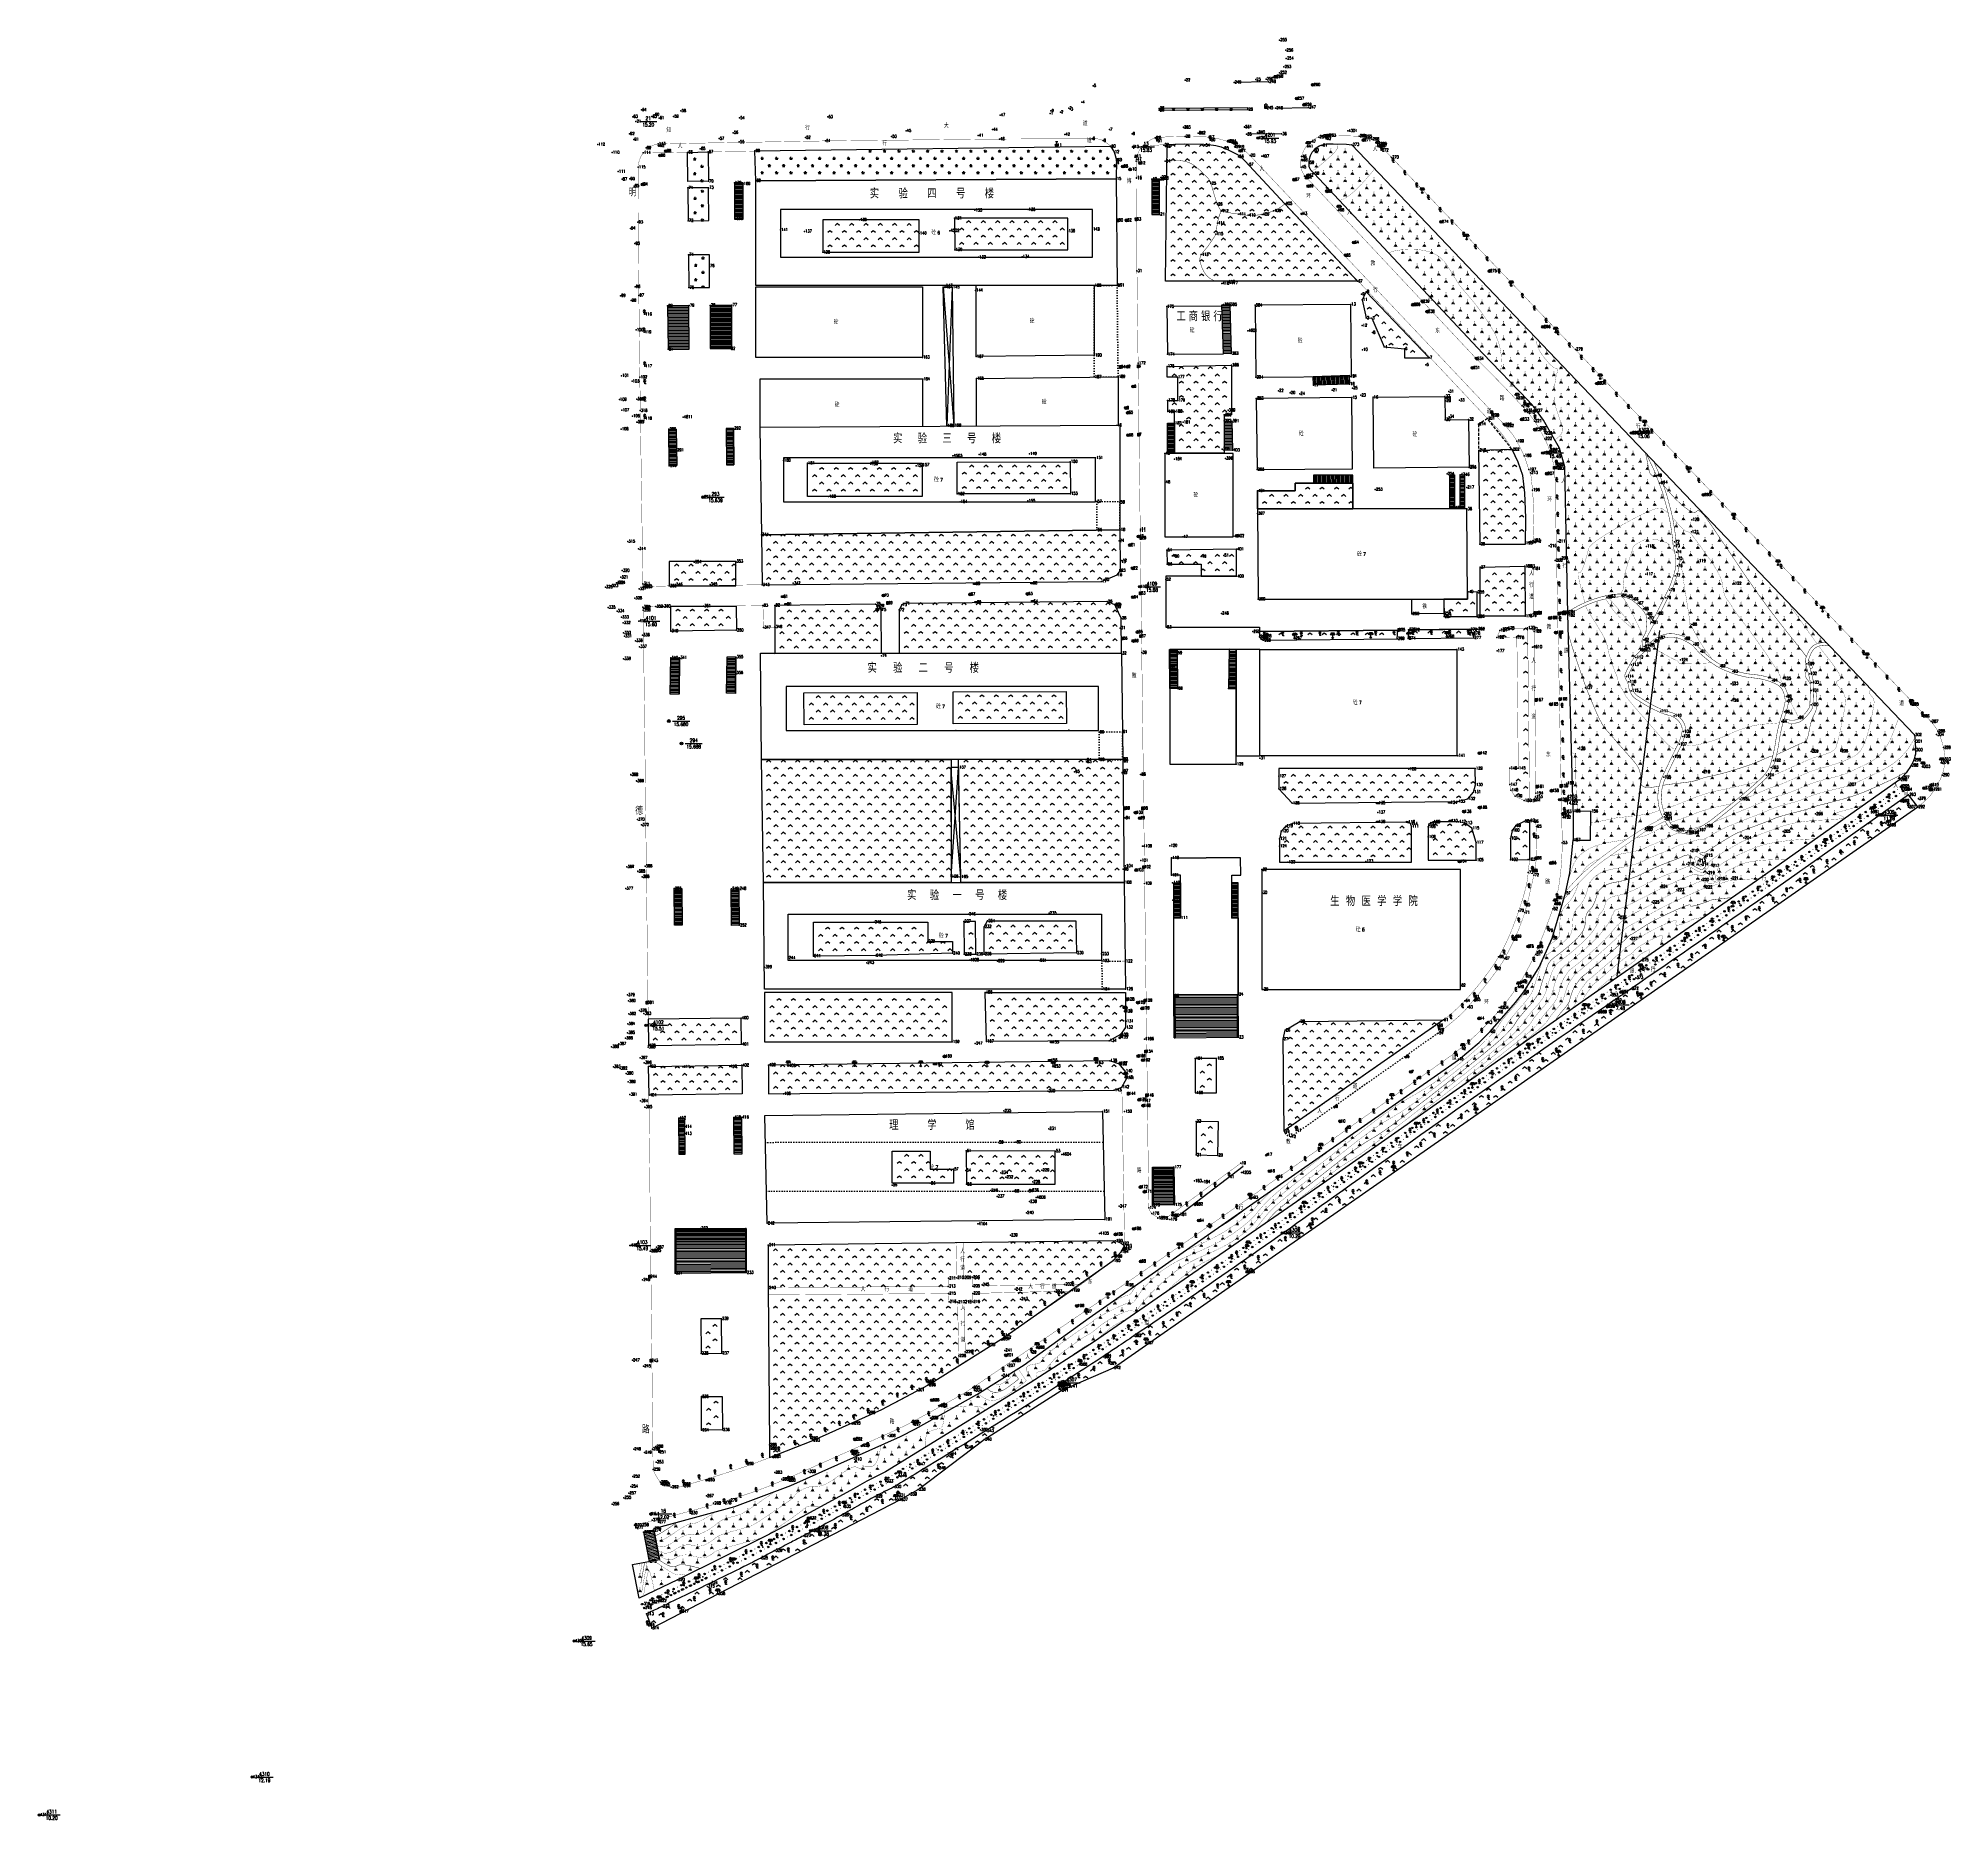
# Model space of a CAD drawing. Extents: x 1196 to 2163, y 619 to 1882.
# Drawn here: x 1499 to 2163, y 619 to 1238 of the extents above; entities outside this region: 1.
import ezdxf
from ezdxf.enums import TextEntityAlignment as Align

# ---------------------------------------------------------------- set-up
doc = ezdxf.new("R2010")
doc.units = 0
doc.header["$LTSCALE"] = 0.5
doc.header["$PDSIZE"] = 0.2
for name, pattern in [('X3', [5, 4, -1]), ('X4', [1.6, 0, -1.6]), ('X5', [3, 2, -1]), ('X6', [2, 1, -1])]:
    doc.linetypes.add(name, pattern=pattern)
doc.layers.get('0').update_dxf_attribs({"linetype": 'CONTINUOUS'})
doc.layers.add('ASSIST', color=7, linetype='CONTINUOUS', plot=False)
for name, color, linetype in [('COMPONENT', 4, 'CONTINUOUS'), ('DGX', 2, 'CONTINUOUS'), ('DLDW', 11, 'CONTINUOUS'), ('DLSS', 4, 'CONTINUOUS'), ('GXYZ', 2, 'CONTINUOUS'), ('JMD', 6, 'CONTINUOUS'), ('KZD', 1, 'CONTINUOUS'), ('ZBTZ', 3, 'CONTINUOUS'), ('ZDH', 1, 'CONTINUOUS')]:
    doc.layers.add(name, color=color, linetype=linetype)
doc.styles.add('HZ', font='rs.shx', dxfattribs={"width": 0.8, "bigfont": 'hztxt.shx'})
doc.linetypes.add('1161', pattern='A,0,[149,AAA.SHX,S=0.15,R=0,X=0,Y=0],-1.6', length=1.6)
doc.linetypes.add('444', pattern='A,4.5,[145,AAA.SHX,S=1,R=0,X=0,Y=1],4.5,-0.5,[146,AAA.SHX,S=1,R=0,X=0,Y=0],-0.5', length=10)

# ---------------------------------------------------------------- blocks, each defined once
blk = doc.blocks.new('gcbj0103')
for p, q in [((-1, 0), (1, 0)), ((-0.9, 0.4), (0.9, 0.4)), ((-0.9, -0.5), (0.9, -0.5))]:
    blk.add_line(p, q)
blk.add_circle((0, 0), 1)
blk = doc.blocks.new('gc041')
for p, q in [((-1, 0.5), (1, 0.5)), ((-1, -0.5), (-1, 0.5)), ((-0.33, 0.5), (-0.33, -0.5)), ((0.33, 0.5), (0.33, -0.5)), ((1, 0.5), (1, -0.5)), ((1, -0.5), (-1, -0.5))]:
    blk.add_line(p, q)
blk = doc.blocks.new('gc097')
for p, q in [((-1, 2.9), (-1, 3.5)), ((-1, 3.5), (1, 3.5)), ((0, 0.5), (0, 3.5)), ((1, 3.5), (1, 2.9))]:
    blk.add_line(p, q)
for centre in [(-1, 2.4), (0, 0), (1, 2.4)]:
    blk.add_circle(centre, 0.5)
blk = doc.blocks.new('gc145')
for p, q in [((0, 0), (0, 1.4)), ((1, 0), (0, 0))]:
    blk.add_line(p, q)
blk.add_circle((0, 2.2), 0.8)
blk = doc.blocks.new('gc211')
for p, q in [((0, 0), (-1.5, -1.3)), ((1.5, -1.3), (0, 0))]:
    blk.add_line(p, q)
blk = doc.blocks.new('gcbj0612')
for p, q in [((-0.7, 0.3), (0.2, 0.5)), ((-0.6, -0.3), (0.3, -0.1))]:
    blk.add_line(p, q)
at = {"flags": 128}
for points in [[(-0.7, 0.3), (-0.8, 0.2), (-0.8, 0.2), (-0.8, 0.2), (-0.8, 0.2), (-0.8, 0.1), (-0.8, 0), (-0.8, 0), (-0.8, -0.1), (-0.8, -0.1), (-0.8, -0.2), (-0.8, -0.2), (-0.7, -0.3), (-0.7, -0.3), (-0.7, -0.3), (-0.6, -0.3), (-0.6, -0.3), (-0.6, -0.3), (-0.5, -0.3), (-0.5, -0.3), (-0.5, -0.3), (-0.5, -0.2), (-0.5, -0.2), (-0.5, -0.1), (-0.5, 0), (-0.5, 0), (-0.5, 0.1), (-0.5, 0.1), (-0.6, 0.2), (-0.6, 0.2), (-0.6, 0.2), (-0.7, 0.3), (-0.7, 0.3)], [(-0.7, 0.2), (-0.7, 0.2), (-0.7, 0.1), (-0.8, 0), (-0.7, -0.1), (-0.7, -0.2), (-0.7, -0.2), (-0.6, -0.3), (-0.6, -0.3), (-0.6, -0.2), (-0.6, -0.2), (-0.6, -0.1), (-0.6, 0), (-0.6, 0.1), (-0.7, 0.1), (-0.7, 0.2)]]:
    blk.add_lwpolyline(points, close=True, dxfattribs=at)
blk.add_lwpolyline([(0.3, -0.1), (0.3, -0.1), (0.4, -0.1), (0.4, 0), (0.4, 0), (0.4, 0.1), (0.4, 0.1), (0.4, 0.2), (0.4, 0.2), (0.4, 0.3), (0.4, 0.3), (0.3, 0.4), (0.3, 0.4), (0.3, 0.5), (0.2, 0.5), (0.2, 0.5), (0.2, 0.5), (0.1, 0.5)], dxfattribs=at)
at = {"extrusion": (0, 0, -1), "flags": 128}
blk.add_lwpolyline([(-0.4, 0.3), (-0.5, 0.3), (-0.6, 0.3), (-0.7, 0.3), (-0.8, 0.2), (-0.8, 0.1), (-0.8, 0), (-0.8, -0.1), (-0.8, -0.1), (-0.7, -0.1), (-0.6, -0.1), (-0.6, -0.1), (-0.6, 0), (-0.6, 0), (-0.6, 0), (-0.7, 0), (-0.7, 0), (-0.8, 0), (-0.8, 0), (-0.9, -0.1), (-0.9, -0.2), (-0.9, -0.3), (-0.9, -0.4)], dxfattribs=at)
blk.add_lwpolyline([(-0.1, -0.2), (-0.2, -0.5), (0.1, -0.5)], close=True)
blk = doc.blocks.new('gc143')
for p, q in [((0, 0), (0, 3)), ((1, 0), (0, 0))]:
    blk.add_line(p, q)
for centre, start, end in [((0.225, 2), 102.680383, 257.319617), ((-0.225, 2), 282.680383, 77.319617)]:
    blk.add_arc(centre, 1.025, start, end)
blk = doc.blocks.new('gc133')
for p, q in [((-1, 0), (1, 0)), ((-0.8, 2.6), (0.8, 2.6)), ((0, 1), (0, 2.6))]:
    blk.add_line(p, q)
blk.add_circle((0, 0), 1)
blk = doc.blocks.new('gc124')
for p, q in [((-1, 1), (0, 0)), ((-0.8, 0), (0.8, 0)), ((0, 0), (0, 1.6)), ((0, 0), (1, 1))]:
    blk.add_line(p, q)
blk = doc.blocks.new('gc253')
at = {"const_width": 0.3}
blk.add_lwpolyline([(-0.15, 0, 1), (0.15, 0, 1)], format="xyb", close=True, dxfattribs=at)
blk = doc.blocks.new('gc170')
at = {"linetype": 'Continuous'}
blk.add_circle((0, 0), 0.5, dxfattribs=at)
blk = doc.blocks.new('gc160')
at = {"const_width": 0.3}
for points in [[(-0.15, 2.2, 1), (0.15, 2.2, 1)], [(-0.15, 1.2, 1), (0.15, 1.2, 1)], [(-1.15, -0.6, 1), (-0.85, -0.6, 1)], [(0.85, -0.6, 1), (1.15, -0.6, 1)]]:
    blk.add_lwpolyline(points, format="xyb", close=True, dxfattribs=at)
blk.add_circle((0, 0), 0.5)
blk = doc.blocks.new('gc101')
for p, q in [((0, 3), (-1.1, 1.9)), ((-1, 0), (1, 0)), ((-0.8, 0), (-0.8, 2.2)), ((0, 3), (1.1, 1.9)), ((0, 0), (0, 1.8)), ((0.8, 0), (0.8, 2.2))]:
    blk.add_line(p, q)
blk = doc.blocks.new('gc050')
for p, q in [((0, 1), (-0.4, 0.2)), ((-0.4, 0.2), (0.4, -0.2)), ((0, -1), (0.4, -0.2))]:
    blk.add_line(p, q)
blk.add_circle((0, 0), 1)
blk = doc.blocks.new('gcbj0102')
for p, q in [((-1, 0), (1, 0)), ((0, -1), (0, 1))]:
    blk.add_line(p, q)
blk.add_circle((0, 0), 1)
blk = doc.blocks.new('gc188')
blk.add_circle((0, 0), 1)
blk = doc.blocks.new('gc118')
for p, q in [((0.7, 0.7), (-0.7, -0.7)), ((-0.7, 0.7), (0.7, -0.7))]:
    blk.add_line(p, q)
blk.add_circle((0, 0), 1)
blk = doc.blocks.new('gc117')
blk.add_circle((0, 0), 0.8)
blk.add_point((0, 0))
blk = doc.blocks.new('gc116')
for p, q in [((-1.3, 0), (-0.8, 0)), ((0, 1.3), (0, 0.8)), ((1.3, 0), (0.8, 0)), ((0, -1.3), (0, -0.8))]:
    blk.add_line(p, q)
blk.add_circle((0, 0), 0.8)
blk.add_point((0, 0))

msp = doc.modelspace()

# ---------------------------------------------------------------- linework, layer by layer
at = {"linetype": 'Continuous'}
for p, q in [((1936.09, 1080.45, 16.02), (1936.09, 1083.17, 16.02)), ((1936.09, 1083.17, 16.02), (1956.16, 1083.17, 16.02)), ((1956.16, 1083.17, 16.02), (1956.16, 1074.18)), ((1923.02, 1074.18), (1922.97, 1080.45, 16.02)), ((1922.97, 1080.45, 16.02), (1936.09, 1080.45, 16.02)), ((1923.02, 1074.18), (1956.16, 1074.18)), ((2030.79, 1038.39, 15.05), (2030.79, 1037.16, 15.05)), ((2047.91, 911.83), (2062.74, 1031.92)), ((1738.8, 1022.78, 15.65), (1741.86, 1022.8, 15.64)), ((2121.12, 1027.25, 15.51), (2121.12, 1027.25, 14.83)), ((1719.22, 1022.44, 15.69), (1722.27, 1022.46, 15.68)), ((1895.88, 828.95, 15.28), (1918.04, 845.88, 15.42)), ((1709.78, 718.62, 11.94), (1713.33, 719.28, 12.03)), ((1709.78, 718.62, 11.94), (1711.71, 708.46, 15.95)), ((1713.33, 719.29, 11.94), (1713.39, 719.89, 12.06)), ((1713.33, 719.29, 11.94), (1715.25, 709.14, 15.95)), ((1715.25, 709.14, 15.95), (1713.33, 719.29, 11.94)), ((1711.71, 708.46, 15.95), (1715.25, 709.14, 15.95))]:
    msp.add_line(p, q, dxfattribs=at)
for p in [(2137.34, 970.16), (2137.97, 970.61), (2142.4, 973.74), (2127.21, 963.02), (2128.48, 963.91), (2132.27, 966.59), (2118.98, 957.22), (2122.15, 959.45), (2109.48, 950.52), (2112.02, 952.31), (2117.08, 955.88), (2099.98, 943.82), (2101.89, 945.16), (2106.95, 948.74), (2090.49, 937.13), (2091.76, 938.02), (2096.82, 941.59), (2080.94, 930.51), (2081.58, 930.95), (2086.67, 934.47), (2071.38, 923.9), (2071.38, 923.89), (2076.48, 927.42), (2061.19, 916.84), (2061.82, 917.28), (2066.29, 920.37), (2051, 909.79), (2052.27, 910.67), (2056.09, 913.32), (2042.71, 904.06), (2045.9, 906.27), (2033.16, 897.45), (2035.71, 899.22), (2040.8, 902.74), (2023.6, 890.84), (2025.51, 892.16), (2030.61, 895.69), (2014.04, 884.23), (2015.32, 885.11), (2020.42, 888.64), (2004.49, 877.61), (2005.13, 878.06), (2010.22, 881.59), (1994.95, 870.97), (1994.96, 870.97), (2000.03, 874.53), (1984.85, 863.8), (1985.47, 864.25), (1989.9, 867.39), (1974.73, 856.64), (1975.99, 857.53), (1979.79, 860.22), (1966.51, 850.81), (1969.68, 853.06), (1957.03, 844.09), (1959.56, 845.89), (1964.62, 849.47), (1947.55, 837.37), (1949.45, 838.72), (1954.51, 842.31), (1938.07, 830.66), (1939.34, 831.56), (1944.39, 835.14), (1928.58, 823.94), (1929.22, 824.39), (1934.28, 827.97), (1919.1, 817.22), (1919.11, 817.23), (1924.17, 820.81), (1908.93, 810.16), (1909.56, 810.59), (1914.04, 813.67), (1899.98, 804.01), (1903.82, 806.65), (1890.4, 797.43), (1893.6, 799.63), (1898.71, 803.14), (1880.77, 790.93), (1883.36, 792.65), (1888.5, 796.12), (1871.1, 784.48), (1873.05, 785.78), (1878.2, 789.21), (1861.43, 778.04), (1862.73, 778.9), (1867.89, 782.34), (1851.61, 771.83), (1852.28, 772.25), (1857.52, 775.56), (1841.78, 765.63), (1841.79, 765.64), (1847.03, 768.95), (1831.31, 759.03), (1831.95, 759.44), (1836.55, 762.34), (1820.75, 752.54), (1822.06, 753.34), (1826.04, 755.77), (1810.16, 746.09), (1812.14, 747.29), (1815.46, 749.31), (1802.21, 741.24), (1792.21, 735.34), (1771.71, 724.39), (1781.96, 729.86), (1761.46, 718.92), (1751.21, 713.44), (1740.84, 708.2), (1719.95, 698.01), (1730.39, 703.11)]:
    msp.add_point(p, dxfattribs=at)
at = {"layer": 'ASSIST', "linetype": 'Continuous', "flags": 128}
for points in [[(1886.34, 1188.79), (1886.34, 1176.52), (1889, 1176.52), (1889, 1188.79)], [(1741.29, 1187.46), (1741.29, 1174.88), (1744.31, 1174.88), (1744.31, 1187.46)], [(1813.78, 1151.23), (1816.98, 1151.21), (1817.53, 1103.15), (1815.12, 1103.09)], [(1718.13, 1144.75), (1718.3, 1129.66), (1725.64, 1129.74), (1725.47, 1144.83)], [(1732.93, 1144.92), (1732.93, 1129.88), (1740.45, 1129.88), (1740.45, 1144.92)], [(1913.36, 1145.14), (1913.91, 1128.17), (1911.22, 1128.08), (1910.66, 1145.06)], [(1954.99, 1117.59), (1942.42, 1117.15), (1942.31, 1120.24), (1954.89, 1120.67)], [(1894.13, 1103.96), (1894.13, 1093.51), (1891.77, 1093.51), (1891.77, 1103.96)], [(1718.7, 1089.22), (1718.55, 1101.86), (1721.14, 1101.89), (1721.29, 1089.25)], [(1741.16, 1089.54), (1741.01, 1102.18), (1738.41, 1102.15), (1738.56, 1089.51)], [(1942.49, 1083.2), (1956.16, 1083.17), (1956.17, 1085.92), (1942.49, 1085.95)], [(1989.8, 1074.55), (1989.8, 1086.07), (1991.43, 1086.07), (1991.43, 1074.55)], [(1993.36, 1074.57), (1993.36, 1086.07), (1994.91, 1086.11), (1994.91, 1074.57)], [(1741.86, 1022.8), (1741.66, 1010.09), (1738.6, 1010.14), (1738.8, 1022.85)], [(1895.08, 1025.41), (1895.2, 1011.78), (1892.61, 1011.76), (1892.49, 1025.38)], [(1913.12, 1025.41), (1913, 1011.78), (1915.59, 1011.76), (1915.71, 1025.38)], [(1722.27, 1022.46), (1722.08, 1009.82), (1719.02, 1009.87), (1719.22, 1022.51)], [(1816.56, 946.46), (1819.92, 946.34), (1819.21, 984.32), (1816.54, 984.32)], [(1894, 932.09), (1894, 944.28), (1896.3, 944.28), (1896.22, 932.09)], [(1916.34, 932.09), (1916.34, 944.28), (1914.04, 944.28), (1914.13, 932.09)], [(1723.11, 942.28), (1723.22, 929.53), (1720.49, 929.51), (1720.38, 942.26)], [(1742.9, 942.27), (1743.01, 929.52), (1740.28, 929.5), (1740.17, 942.24)], [(1916.42, 890.59), (1916.34, 905.48), (1894, 905.36), (1894.08, 890.47)], [(1723.93, 862.6), (1724.04, 849.85), (1722.11, 849.83), (1722, 862.58)], [(1743.79, 862.78), (1743.9, 850.03), (1741.25, 850.01), (1741.14, 862.76)], [(1886.56, 832.28), (1886.56, 845.49), (1894, 845.49), (1894.16, 832.37)], [(1720.73, 808.65), (1720.73, 824.19), (1745.43, 824.19), (1745.43, 808.85)], [(1709.78, 718.62), (1711.71, 708.46), (1715.25, 709.14), (1713.33, 719.29)]]:
    msp.add_lwpolyline(points, close=True, dxfattribs=at)
msp.add_lwpolyline([(1911.41, 1104.62), (1914.07, 1104.7), (1914.37, 1094.6), (1911.41, 1094.51)], dxfattribs=at)
at = {"layer": 'ASSIST', "linetype": 'Continuous', "elevation": 15.41, "flags": 128}
msp.add_lwpolyline([(1723.11, 942.28), (1723.22, 929.53), (1720.49, 929.51), (1720.38, 942.26)], close=True, dxfattribs=at)
at = {"layer": 'DGX', "linetype": 'Continuous', "const_width": 0.075}
for points in [[(1941.93, 1191.48), (1941.97, 1191.54), (1942.07, 1191.66), (1942.16, 1191.76), (1942.24, 1191.84), (1942.32, 1191.89), (1942.38, 1191.92), (1942.44, 1191.95), (1942.5, 1191.96), (1942.56, 1191.98), (1942.62, 1191.99), (1942.67, 1192), (1942.73, 1192.01), (1942.78, 1192.01), (1942.83, 1192.01), (1942.95, 1192.08), (1943.23, 1192.28), (1943.65, 1192.62), (1944.22, 1193.1), (1944.94, 1193.7), (1945.81, 1194.45), (1946.82, 1195.33), (1947.99, 1196.34), (1949.1, 1197.37), (1949.95, 1198.28), (1950.55, 1199.08), (1950.89, 1199.77), (1950.97, 1200.34), (1950.79, 1200.8), (1950.52, 1201.01)], [(1963.77, 1192.41), (1963.69, 1192.32), (1962.14, 1190.44), (1960.29, 1188.32)], [(1960.29, 1188.32), (1958.39, 1186.27), (1956.65, 1184.57), (1955.09, 1183.24), (1953.69, 1182.27), (1952.46, 1181.66), (1951.41, 1181.41), (1951.36, 1181.42)], [(1968.46, 1163.18), (1970.21, 1163.76), (1972.87, 1164.2), (1975.73, 1164.4), (1978.35, 1164.35), (1980.72, 1164.04), (1982.85, 1163.49), (1984.73, 1162.68), (1986.37, 1161.63), (1987.76, 1160.33), (1988.91, 1158.77), (1989.88, 1157.18), (1990.74, 1155.79), (1991.49, 1154.58), (1992.14, 1153.56), (1992.67, 1152.73), (1993.09, 1152.09), (1993.4, 1151.64), (1993.61, 1151.38), (1993.8, 1151.15), (1994.09, 1150.82), (1994.48, 1150.37), (1994.95, 1149.8), (1995.52, 1149.12), (1996.19, 1148.33), (1996.95, 1147.42), (1997.8, 1146.4), (1998.7, 1145.31), (1999.58, 1144.16), (2000.46, 1142.98), (2001.33, 1141.75), (2002.2, 1140.47), (2003.05, 1139.16), (2003.9, 1137.8), (2004.74, 1136.39), (2005.51, 1134.96), (2006.17, 1133.51), (2006.72, 1132.04), (2007.15, 1130.56), (2007.47, 1129.07), (2007.67, 1127.56), (2007.75, 1126.04), (2007.72, 1124.5), (2007.57, 1123.06), (2007.33, 1121.93)], [(2019.84, 1133.55), (2019.85, 1133.43), (2019.86, 1132.67), (2019.96, 1131.89), (2020.16, 1131.09), (2020.46, 1130.27), (2020.86, 1129.42), (2021.35, 1128.55), (2021.95, 1127.66), (2022.64, 1126.74), (2023.35, 1125.87), (2023.99, 1125.12), (2024.58, 1124.49), (2025.11, 1123.98), (2025.57, 1123.58), (2025.97, 1123.31), (2026.32, 1123.16), (2026.6, 1123.12), (2026.82, 1123.11), (2027, 1123.02), (2027.12, 1122.86), (2027.19, 1122.63), (2027.2, 1122.32), (2027.17, 1121.95), (2027.08, 1121.49), (2026.94, 1120.97), (2026.78, 1120.38), (2026.64, 1119.75), (2026.52, 1119.07), (2026.41, 1118.34), (2026.32, 1117.57), (2026.24, 1116.75), (2026.18, 1115.89), (2026.14, 1114.98), (2026.12, 1114.05), (2026.14, 1113.16), (2026.19, 1112.28), (2026.28, 1111.44), (2026.4, 1110.62), (2026.56, 1109.82), (2026.76, 1109.05), (2026.99, 1108.3), (2027.24, 1107.58), (2027.48, 1106.87), (2027.71, 1106.17), (2027.94, 1105.49), (2028.17, 1104.82), (2028.39, 1104.17), (2028.6, 1103.53), (2028.81, 1102.91), (2028.96, 1102.31), (2028.99, 1101.72), (2028.91, 1101.15), (2028.71, 1100.6), (2028.4, 1100.06), (2027.98, 1099.55), (2027.44, 1099.05), (2026.78, 1098.57), (2026.27, 1098.25)], [(2065.71, 1072.66), (2065.23, 1073.08), (2064.62, 1073.54), (2064.04, 1073.92), (2063.49, 1074.2), (2062.96, 1074.39), (2062.31, 1074.42), (2061.37, 1074.24), (2060.14, 1073.84), (2058.62, 1073.22), (2056.81, 1072.39), (2054.71, 1071.35), (2052.33, 1070.09), (2049.65, 1068.62), (2047, 1067.1), (2044.69, 1065.72), (2042.72, 1064.48), (2041.09, 1063.37), (2039.8, 1062.4), (2038.85, 1061.56), (2038.25, 1060.86), (2037.98, 1060.29), (2037.87, 1059.77), (2037.74, 1059.2), (2037.59, 1058.6), (2037.41, 1057.96), (2037.22, 1057.27), (2037, 1056.54), (2036.76, 1055.77), (2036.5, 1054.96), (2036.23, 1054.18), (2035.97, 1053.52), (2035.73, 1052.98), (2035.49, 1052.55), (2035.27, 1052.23), (2035.06, 1052.03), (2034.86, 1051.94), (2034.67, 1051.97), (2034.53, 1051.96), (2034.45, 1051.76), (2034.44, 1051.37), (2034.5, 1050.78), (2034.64, 1050.01), (2034.84, 1049.04), (2035.11, 1047.88), (2035.45, 1046.52), (2035.8, 1045.16), (2036.1, 1043.97), (2036.36, 1042.95), (2036.58, 1042.1), (2036.69, 1041.63)], [(2105.74, 1012.81), (2105.62, 1013.1), (2105.49, 1013.43), (2105.35, 1013.73), (2105.22, 1013.98), (2105.1, 1014.2), (2104.99, 1014.38), (2104.88, 1014.52), (2104.78, 1014.64), (2104.7, 1014.76), (2104.65, 1014.89), (2104.62, 1015.01), (2104.61, 1015.14), (2104.62, 1015.27), (2104.65, 1015.4), (2104.71, 1015.53), (2104.7, 1015.75), (2104.55, 1016.16), (2104.25, 1016.76), (2103.81, 1017.54), (2103.22, 1018.51), (2102.49, 1019.67), (2101.61, 1021.01), (2100.59, 1022.54), (2099.5, 1024.13), (2098.43, 1025.68), (2097.37, 1027.19), (2096.33, 1028.65), (2095.31, 1030.06), (2094.3, 1031.43), (2093.31, 1032.75), (2092.33, 1034.03), (2091.42, 1035.22), (2090.61, 1036.29), (2089.9, 1037.23), (2089.3, 1038.05), (2088.8, 1038.75), (2088.4, 1039.32), (2088.11, 1039.76), (2087.93, 1040.08), (2087.79, 1040.34), (2087.65, 1040.59), (2087.5, 1040.84), (2087.35, 1041.08), (2087.19, 1041.32), (2087.03, 1041.55), (2086.86, 1041.78), (2086.68, 1042), (2086.5, 1042.22), (2086.33, 1042.45), (2086.17, 1042.67), (2086.01, 1042.89), (2085.86, 1043.12), (2085.72, 1043.34), (2085.58, 1043.57), (2085.45, 1043.8), (2085.32, 1044.06), (2085.2, 1044.39), (2085.09, 1044.8), (2084.98, 1045.27), (2084.87, 1045.81), (2084.77, 1046.43), (2084.67, 1047.11), (2084.58, 1047.86), (2084.42, 1048.71), (2084.1, 1049.69), (2083.64, 1050.78), (2083.03, 1052), (2082.27, 1053.34), (2081.36, 1054.81), (2080.31, 1056.39), (2079.1, 1058.11), (2077.89, 1059.77), (2076.84, 1061.22), (2075.94, 1062.46), (2075.19, 1063.49), (2074.59, 1064.31), (2074.14, 1064.91), (2073.84, 1065.3), (2073.69, 1065.47), (2073.63, 1065.54), (2073.57, 1065.6), (2073.52, 1065.65), (2073.48, 1065.7), (2073.44, 1065.74), (2073.41, 1065.77), (2073.39, 1065.79), (2073.38, 1065.81), (2073.38, 1065.82), (2073.37, 1065.84), (2073.37, 1065.85), (2073.36, 1065.86), (2073.36, 1065.88), (2073.36, 1065.89), (2073.35, 1065.9), (2073.35, 1065.91), (2073.33, 1065.93), (2073.28, 1065.96), (2073.18, 1065.99), (2073.05, 1066.04), (2072.89, 1066.1), (2072.68, 1066.17), (2072.44, 1066.25), (2072.16, 1066.34), (2071.84, 1066.48), (2071.45, 1066.72), (2071.02, 1067.06), (2070.52, 1067.51), (2069.97, 1068.05), (2069.37, 1068.69), (2068.7, 1069.43), (2067.98, 1070.27), (2067.25, 1071.11), (2067.18, 1071.19)], [(2049.32, 1044.64), (2049.35, 1044.81), (2049.48, 1045.14), (2049.67, 1045.49), (2049.88, 1045.84), (2050.04, 1046.2), (2050.17, 1046.55), (2050.26, 1046.9), (2050.3, 1047.25), (2050.31, 1047.6), (2050.28, 1047.95), (2050.21, 1048.3), (2050.16, 1048.7), (2050.17, 1049.24), (2050.25, 1049.9), (2050.39, 1050.68), (2050.6, 1051.6), (2050.88, 1052.64), (2051.23, 1053.8), (2051.64, 1055.09), (2052.06, 1056.37), (2052.43, 1057.49), (2052.74, 1058.46), (2053, 1059.27), (2053.21, 1059.93), (2053.36, 1060.43), (2053.46, 1060.78), (2053.51, 1060.97), (2053.57, 1061.1), (2053.71, 1061.26), (2053.93, 1061.46), (2054.23, 1061.68), (2054.6, 1061.93), (2055.05, 1062.22), (2055.58, 1062.54), (2056.19, 1062.88), (2056.85, 1063.21), (2057.55, 1063.46), (2058.27, 1063.63), (2059.02, 1063.73), (2059.8, 1063.75), (2060.6, 1063.7), (2061.44, 1063.57), (2062.31, 1063.36), (2063.13, 1063.13), (2063.85, 1062.9), (2064.45, 1062.69), (2064.94, 1062.5), (2065.32, 1062.31), (2065.58, 1062.14), (2065.74, 1061.99), (2065.78, 1061.84), (2065.79, 1061.7), (2065.83, 1061.54), (2065.9, 1061.37), (2066.01, 1061.18), (2066.15, 1060.98), (2066.33, 1060.77), (2066.54, 1060.54), (2066.79, 1060.3), (2067.05, 1060.06), (2067.28, 1059.84), (2067.49, 1059.65), (2067.68, 1059.47), (2067.85, 1059.32), (2067.91, 1059.26)], [(2069.32, 1057.69), (2069.45, 1057.49), (2069.6, 1057.25), (2069.73, 1057), (2069.85, 1056.75), (2069.94, 1056.5), (2070.02, 1056.25), (2070.08, 1055.99), (2070.11, 1055.73), (2070.14, 1055.47), (2070.17, 1055.2), (2070.21, 1054.94), (2070.24, 1054.67), (2070.27, 1054.4), (2070.3, 1054.13), (2070.33, 1053.86), (2070.36, 1053.58), (2070.41, 1053.21), (2070.5, 1052.62), (2070.62, 1051.82), (2070.77, 1050.82), (2070.95, 1049.61), (2071.17, 1048.19), (2071.42, 1046.56), (2071.71, 1044.73), (2072, 1042.89), (2072.25, 1041.28), (2072.47, 1039.87), (2072.65, 1038.69), (2072.8, 1037.72), (2072.92, 1036.96), (2073, 1036.42), (2073.04, 1036.1), (2073.07, 1035.89), (2073.09, 1035.71), (2073.1, 1035.55), (2073.11, 1035.41), (2073.12, 1035.3), (2073.12, 1035.21), (2073.11, 1035.14), (2073.1, 1035.09), (2073.08, 1035.05), (2073.06, 1035.01), (2073.05, 1034.97), (2073.02, 1034.92), (2073, 1034.86), (2072.98, 1034.8), (2072.95, 1034.74), (2072.92, 1034.67), (2072.9, 1034.6), (2072.9, 1034.52), (2072.91, 1034.43), (2072.94, 1034.34), (2072.98, 1034.24), (2073.04, 1034.13), (2073.12, 1034.01), (2073.22, 1033.89), (2073.31, 1033.77), (2073.41, 1033.66), (2073.49, 1033.56), (2073.57, 1033.47), (2073.65, 1033.39), (2073.71, 1033.32), (2073.78, 1033.27), (2073.83, 1033.22), (2073.88, 1033.17), (2073.94, 1033.09), (2074.01, 1033), (2074.08, 1032.88), (2074.16, 1032.74), (2074.24, 1032.57), (2074.33, 1032.39), (2074.43, 1032.18), (2074.55, 1031.93), (2074.7, 1031.63), (2074.88, 1031.28), (2075.09, 1030.87), (2075.34, 1030.41), (2075.62, 1029.89), (2075.93, 1029.32), (2076.28, 1028.7), (2076.66, 1028.05), (2077.05, 1027.4), (2077.47, 1026.75), (2077.9, 1026.1), (2078.36, 1025.45), (2078.84, 1024.8), (2079.34, 1024.15), (2079.86, 1023.5), (2080.33, 1022.89), (2080.66, 1022.35), (2080.75, 1022.14)], [(2043.62, 1043.92), (2043.63, 1043.99), (2043.66, 1044.05), (2043.72, 1044.08), (2043.8, 1044.09), (2043.9, 1044.07), (2044.03, 1044.03), (2044.07, 1044.02)], [(2045.44, 1040.59), (2045.05, 1041.22), (2044.71, 1041.76), (2044.42, 1042.23), (2044.19, 1042.61), (2044, 1042.9), (2043.98, 1042.95)], [(2045.04, 1043.17), (2045.35, 1042.84), (2046.04, 1042.08), (2046.87, 1041.11), (2047.86, 1039.95), (2048.99, 1038.6), (2050.28, 1037.04), (2051.49, 1035.56), (2052.39, 1034.39), (2052.98, 1033.55), (2053.28, 1033.03), (2053.27, 1032.83), (2052.95, 1032.95), (2052.33, 1033.4), (2051.41, 1034.18), (2050.37, 1035.09), (2049.42, 1035.98), (2048.55, 1036.83), (2047.76, 1037.65), (2047.06, 1038.43), (2046.43, 1039.19), (2045.89, 1039.9), (2045.44, 1040.59)], [(2057.08, 1029.69), (2057.06, 1029.73), (2056.91, 1030.08), (2056.66, 1030.63), (2056.32, 1031.36), (2055.89, 1032.28), (2055.37, 1033.38), (2054.75, 1034.68), (2054.05, 1036.15), (2053.33, 1037.64), (2052.67, 1038.96), (2052.07, 1040.1), (2051.52, 1041.07), (2051.03, 1041.88), (2050.6, 1042.51), (2050.23, 1042.96), (2049.92, 1043.25), (2049.67, 1043.46), (2049.55, 1043.6)], [(2036.93, 1040.61), (2036.94, 1040.57), (2036.97, 1040.41), (2037.03, 1040.25), (2037.2, 1039.92), (2037.47, 1039.44), (2037.84, 1038.8), (2038.32, 1038), (2038.91, 1037.04), (2039.6, 1035.91), (2040.39, 1034.63), (2041.19, 1033.33), (2041.9, 1032.16), (2042.51, 1031.12), (2043.03, 1030.21), (2043.46, 1029.42), (2043.79, 1028.76), (2044.03, 1028.23), (2044.18, 1027.83), (2044.28, 1027.49), (2044.38, 1027.15), (2044.47, 1026.79), (2044.56, 1026.43), (2044.64, 1026.06), (2044.73, 1025.69), (2044.8, 1025.31), (2044.88, 1024.92), (2044.97, 1024.5), (2045.08, 1024.04), (2045.21, 1023.53), (2045.37, 1022.98), (2045.55, 1022.37), (2045.75, 1021.73), (2045.98, 1021.03), (2046.23, 1020.29), (2046.48, 1019.56), (2046.72, 1018.89), (2046.94, 1018.29), (2047.14, 1017.74), (2047.33, 1017.26), (2047.5, 1016.85), (2047.65, 1016.5), (2047.79, 1016.21), (2047.9, 1015.95), (2048.01, 1015.71), (2048.09, 1015.47), (2048.15, 1015.24), (2048.2, 1015.01), (2048.23, 1014.79), (2048.24, 1014.58), (2048.23, 1014.38), (2048.23, 1014.17), (2048.26, 1013.95), (2048.32, 1013.72), (2048.41, 1013.48), (2048.52, 1013.23), (2048.67, 1012.96), (2048.85, 1012.68), (2049.06, 1012.39), (2049.28, 1012.1), (2049.48, 1011.81), (2049.68, 1011.51), (2049.85, 1011.22), (2050.02, 1010.93), (2050.17, 1010.64), (2050.31, 1010.35), (2050.43, 1010.06)], [(2117.39, 1027.35), (2116.54, 1028.5), (2113.6, 1032.61), (2110.1, 1037.6), (2107.08, 1041.99)], [(2058.65, 1027.12), (2058.59, 1027.2), (2058.51, 1027.33), (2058.42, 1027.46), (2058.33, 1027.59), (2058.25, 1027.71), (2058.18, 1027.82), (2058.11, 1027.93), (2058.05, 1028.04), (2057.99, 1028.14), (2057.94, 1028.24), (2057.89, 1028.33), (2057.84, 1028.42), (2057.79, 1028.5), (2057.77, 1028.53)], [(2069.3, 1020.82), (2069.26, 1020.9), (2069.22, 1020.98), (2069.18, 1021.04), (2069.14, 1021.1), (2069.11, 1021.15), (2069.08, 1021.18), (2069.05, 1021.21), (2069.02, 1021.22), (2068.99, 1021.24), (2068.97, 1021.25), (2068.93, 1021.27), (2068.9, 1021.29), (2068.86, 1021.32), (2068.83, 1021.35), (2068.78, 1021.38), (2068.74, 1021.42), (2068.69, 1021.45), (2068.64, 1021.49), (2068.57, 1021.53), (2068.51, 1021.56), (2068.43, 1021.6), (2068.35, 1021.63), (2068.26, 1021.67), (2068.17, 1021.7), (2068.01, 1021.77), (2067.72, 1021.91), (2067.31, 1022.12), (2066.77, 1022.4), (2066.11, 1022.76), (2065.32, 1023.18), (2064.4, 1023.68), (2063.36, 1024.24), (2062.32, 1024.81), (2061.42, 1025.3), (2060.66, 1025.72), (2060.04, 1026.07), (2059.55, 1026.34)], [(2099.47, 980.43), (2099.68, 980.52), (2099.91, 980.62), (2100.11, 980.69), (2100.27, 980.76), (2100.41, 980.8), (2100.51, 980.83), (2100.71, 980.91), (2101.13, 981.08), (2101.76, 981.36), (2102.61, 981.73), (2103.68, 982.21), (2104.96, 982.79), (2106.46, 983.47), (2108.18, 984.25), (2109.91, 985.04), (2111.44, 985.73), (2112.77, 986.32), (2113.91, 986.81), (2114.85, 987.21), (2115.58, 987.51), (2116.13, 987.71), (2116.47, 987.82), (2116.74, 987.89), (2117.08, 987.98), (2117.47, 988.1), (2117.93, 988.24), (2118.44, 988.4), (2119.01, 988.58), (2119.65, 988.79), (2120.34, 989.02), (2121.03, 989.26), (2121.65, 989.51), (2122.19, 989.75), (2122.66, 989.99), (2123.06, 990.24), (2123.38, 990.49), (2123.63, 990.73), (2123.81, 990.98), (2123.96, 991.32), (2124.15, 991.86), (2124.36, 992.58), (2124.6, 993.5), (2124.87, 994.61), (2125.17, 995.91), (2125.5, 997.4), (2125.86, 999.08), (2126.2, 1000.77), (2126.5, 1002.29), (2126.75, 1003.64), (2126.95, 1004.82), (2127.1, 1005.82), (2127.2, 1006.66), (2127.25, 1007.32), (2127.25, 1007.82), (2127.22, 1008.22), (2127.16, 1008.6), (2127.07, 1008.97), (2126.96, 1009.33), (2126.83, 1009.67), (2126.67, 1009.99), (2126.48, 1010.3), (2126.27, 1010.59), (2126.05, 1010.87), (2125.82, 1011.16), (2125.6, 1011.46), (2125.37, 1011.76), (2125.14, 1012.07), (2124.9, 1012.38), (2124.67, 1012.7), (2124.43, 1013.03), (2124.24, 1013.34), (2124.13, 1013.63), (2124.1, 1013.89), (2124.15, 1014.12), (2124.3, 1014.33), (2124.52, 1014.51), (2124.83, 1014.66), (2125.22, 1014.79), (2125.53, 1015.02), (2125.6, 1015.47), (2125.41, 1016.15), (2124.98, 1017.05), (2124.29, 1018.18), (2123.36, 1019.53), (2122.18, 1021.11), (2120.76, 1022.91), (2118.93, 1025.26), (2117.99, 1026.53)], [(2080.47, 1020.88), (2080.29, 1020.79), (2079.82, 1020.7), (2079.25, 1020.66), (2078.62, 1020.61), (2077.94, 1020.57), (2077.21, 1020.53), (2076.42, 1020.49), (2075.58, 1020.46), (2074.68, 1020.43), (2073.73, 1020.4), (2072.8, 1020.37), (2072, 1020.35), (2071.31, 1020.34), (2070.74, 1020.33), (2070.29, 1020.33), (2069.96, 1020.34), (2069.74, 1020.35), (2069.64, 1020.37), (2069.6, 1020.39), (2069.56, 1020.43), (2069.52, 1020.47), (2069.48, 1020.52), (2069.43, 1020.58), (2069.39, 1020.65), (2069.35, 1020.73), (2069.3, 1020.82)], [(2050.43, 1010.06), (2050.6, 1009.74), (2050.85, 1009.32), (2051.19, 1008.83), (2051.61, 1008.26), (2052.13, 1007.6), (2052.73, 1006.86), (2053.42, 1006.04), (2054.2, 1005.14), (2055.05, 1004.17), (2055.93, 1003.15), (2056.86, 1002.08), (2057.84, 1000.96), (2058.85, 999.79), (2059.91, 998.57), (2061.02, 997.31), (2062.16, 995.99), (2063.27, 994.74), (2064.27, 993.66), (2065.16, 992.75), (2065.93, 992.03), (2066.6, 991.48), (2067.15, 991.1), (2067.59, 990.9), (2067.92, 990.87), (2068.19, 990.94), (2068.37, 990.99)], [(2090.8, 972.77), (2090.85, 972.8), (2090.95, 972.83), (2091.02, 972.86), (2091.16, 972.92), (2091.44, 973.04), (2091.87, 973.23), (2092.44, 973.49), (2093.17, 973.81), (2094.03, 974.19), (2095.05, 974.65), (2096.2, 975.17), (2097.39, 975.69), (2098.46, 976.16), (2099.43, 976.57), (2100.3, 976.93), (2101.06, 977.23), (2101.72, 977.47), (2102.28, 977.66), (2102.73, 977.78), (2103.19, 977.92), (2103.78, 978.12), (2104.5, 978.39), (2105.35, 978.74), (2106.33, 979.15), (2107.44, 979.63), (2108.68, 980.18), (2110.05, 980.8), (2111.44, 981.42), (2112.73, 981.98), (2113.93, 982.48), (2115.03, 982.92), (2116.05, 983.3), (2116.96, 983.61), (2117.78, 983.87), (2118.51, 984.06), (2119.19, 984.23), (2119.87, 984.4), (2120.54, 984.58), (2121.21, 984.77), (2121.88, 984.97), (2122.54, 985.17), (2123.2, 985.38), (2123.86, 985.59), (2124.5, 985.81), (2125.11, 986.02), (2125.69, 986.23), (2126.24, 986.44), (2126.76, 986.65), (2127.24, 986.85), (2127.7, 987.05), (2128.13, 987.24), (2128.51, 987.42), (2128.85, 987.58), (2129.14, 987.72), (2129.38, 987.84), (2129.58, 987.93), (2129.73, 988), (2129.83, 988.05), (2129.88, 988.07), (2129.91, 988.09), (2129.97, 988.12), (2130.03, 988.16), (2130.12, 988.21), (2130.22, 988.27), (2130.33, 988.34), (2130.46, 988.42), (2130.61, 988.51), (2130.76, 988.6), (2130.92, 988.71), (2131.07, 988.82), (2131.23, 988.94), (2131.38, 989.07), (2131.53, 989.2), (2131.69, 989.35), (2131.84, 989.5), (2131.99, 989.65), (2132.12, 989.8), (2132.25, 989.94), (2132.36, 990.07), (2132.46, 990.2), (2132.55, 990.32), (2132.63, 990.43), (2132.69, 990.54), (2132.75, 990.64), (2132.81, 990.75), (2132.87, 990.85), (2132.93, 990.95), (2133, 991.05), (2133.06, 991.15), (2133.12, 991.25), (2133.18, 991.35), (2133.26, 991.48), (2133.35, 991.66), (2133.46, 991.91), (2133.59, 992.22), (2133.74, 992.58), (2133.91, 993.01), (2134.1, 993.5), (2134.31, 994.04), (2134.53, 994.66), (2134.76, 995.36), (2134.99, 996.14), (2135.22, 997), (2135.46, 997.95), (2135.71, 998.98), (2135.96, 1000.09), (2136.22, 1001.28), (2136.46, 1002.46), (2136.66, 1003.5), (2136.84, 1004.43), (2136.98, 1005.22), (2137.08, 1005.89), (2137.15, 1006.44), (2137.19, 1006.86), (2137.2, 1007.15), (2137.18, 1007.38), (2137.14, 1007.6), (2137.1, 1007.81), (2137.03, 1008.01), (2136.96, 1008.2), (2136.87, 1008.38), (2136.76, 1008.56), (2136.64, 1008.72), (2136.52, 1008.88), (2136.39, 1009.05), (2136.26, 1009.22), (2136.13, 1009.39), (2136, 1009.56), (2135.87, 1009.74), (2135.74, 1009.92), (2135.6, 1010.1), (2135.49, 1010.28), (2135.43, 1010.44), (2135.41, 1010.59), (2135.44, 1010.72), (2135.52, 1010.84), (2135.65, 1010.94), (2135.83, 1011.03), (2136.05, 1011.1), (2136.22, 1011.23), (2136.24, 1011.37)], [(2110.66, 1001.45), (2110.83, 1001.51), (2110.97, 1001.56), (2111.01, 1001.6), (2111, 1001.67), (2110.93, 1001.82), (2110.82, 1002.06), (2110.65, 1002.38), (2110.45, 1002.78), (2110.19, 1003.26), (2109.89, 1003.83), (2109.54, 1004.48), (2109.18, 1005.13), (2108.88, 1005.71), (2108.62, 1006.21), (2108.41, 1006.63), (2108.24, 1006.98), (2108.12, 1007.25), (2108.05, 1007.44), (2108.02, 1007.55), (2108.01, 1007.64), (2107.99, 1007.73), (2107.96, 1007.83), (2107.91, 1007.94), (2107.86, 1008.06), (2107.79, 1008.2), (2107.71, 1008.34), (2107.61, 1008.49), (2107.52, 1008.64), (2107.44, 1008.77), (2107.36, 1008.89), (2107.33, 1008.95)], [(2070.06, 991.75), (2070.25, 991.82), (2070.47, 991.89), (2070.7, 991.96), (2070.96, 992.02), (2071.22, 992.08), (2071.49, 992.12), (2071.75, 992.15), (2071.98, 992.16), (2072.2, 992.16), (2072.4, 992.14), (2072.59, 992.1), (2072.75, 992.05), (2072.9, 991.98), (2073.1, 991.92), (2073.42, 991.91), (2073.85, 991.93), (2074.4, 992), (2075.06, 992.11), (2075.84, 992.26), (2076.74, 992.45), (2077.75, 992.68), (2078.85, 992.96), (2079.99, 993.29), (2081.18, 993.67), (2082.42, 994.1), (2083.7, 994.59), (2085.04, 995.12), (2086.42, 995.71), (2087.84, 996.35), (2089.29, 996.98), (2090.74, 997.54), (2092.18, 998.04), (2093.62, 998.46), (2095.05, 998.81), (2096.49, 999.09), (2097.92, 999.31), (2099.34, 999.45), (2100.68, 999.55), (2101.84, 999.65), (2102.84, 999.73), (2103.66, 999.8), (2104.31, 999.86), (2104.32, 999.86)], [(2081.6, 965.41), (2082.5, 965.77), (2083.72, 966.28), (2085.13, 966.86), (2086.55, 967.45), (2087.84, 967.98), (2089, 968.46), (2090.02, 968.87), (2090.91, 969.23), (2091.66, 969.53), (2092.27, 969.77), (2092.76, 969.95), (2093.21, 970.12), (2093.72, 970.33), (2094.31, 970.57), (2094.97, 970.85), (2095.69, 971.16), (2096.48, 971.5), (2097.34, 971.88), (2098.27, 972.3), (2099.21, 972.71), (2100.13, 973.1), (2101.01, 973.45), (2101.86, 973.77), (2102.68, 974.06), (2103.46, 974.32), (2104.22, 974.54), (2104.94, 974.73), (2105.66, 974.93), (2106.43, 975.16), (2107.24, 975.43), (2108.1, 975.74), (2108.99, 976.08), (2109.93, 976.47), (2110.9, 976.88), (2111.92, 977.34), (2112.97, 977.8), (2114.02, 978.24), (2115.09, 978.64), (2116.16, 979.03), (2117.24, 979.39), (2118.34, 979.72), (2119.44, 980.02), (2120.56, 980.31), (2121.63, 980.56), (2122.59, 980.8), (2123.46, 981.02), (2124.22, 981.21), (2124.89, 981.39), (2125.45, 981.54), (2125.91, 981.68), (2126.28, 981.79), (2126.62, 981.92), (2127.04, 982.08), (2127.54, 982.28), (2128.11, 982.53), (2128.75, 982.81), (2129.47, 983.14), (2130.26, 983.5), (2131.13, 983.91), (2131.98, 984.31), (2132.73, 984.66), (2133.37, 984.97), (2133.9, 985.22), (2134.33, 985.43), (2134.66, 985.58), (2134.88, 985.69), (2134.99, 985.75), (2135.07, 985.79), (2135.18, 985.86), (2135.33, 985.94), (2135.51, 986.05), (2135.73, 986.18), (2135.99, 986.33), (2136.27, 986.5), (2136.6, 986.7), (2136.94, 986.91), (2137.28, 987.14), (2137.62, 987.39), (2137.96, 987.65), (2138.3, 987.93), (2138.64, 988.23), (2138.97, 988.55), (2139.31, 988.88), (2139.64, 989.22), (2139.93, 989.54), (2140.21, 989.85), (2140.46, 990.14), (2140.68, 990.42), (2140.87, 990.69), (2141.04, 990.94), (2141.19, 991.18), (2141.32, 991.4), (2141.45, 991.63), (2141.59, 991.86), (2141.72, 992.08), (2141.86, 992.3), (2141.99, 992.52), (2142.13, 992.74), (2142.27, 992.96), (2142.43, 993.24), (2142.63, 993.65), (2142.88, 994.2), (2143.16, 994.87), (2143.5, 995.68), (2143.87, 996.62), (2144.29, 997.69), (2144.75, 998.89), (2145.2, 1000.09), (2145.6, 1001.18), (2145.7, 1001.44)], [(2105.61, 1000.1), (2105.73, 1000.13), (2106, 1000.2)], [(1921.39, 822.95), (1921.84, 823.44), (1922.6, 824.34), (1923.34, 825.28), (1924.05, 826.21), (1924.75, 827.09), (1925.42, 827.92), (1926.08, 828.69), (1926.71, 829.42), (1927.32, 830.09), (1927.91, 830.71), (1928.48, 831.28), (1929.11, 831.88), (1929.91, 832.59), (1930.87, 833.41), (1932, 834.34), (1933.28, 835.39), (1934.73, 836.55), (1936.33, 837.82), (1938.1, 839.2), (1939.98, 840.66), (1941.92, 842.18), (1943.92, 843.74), (1945.97, 845.35), (1948.09, 847.02), (1950.26, 848.73), (1952.5, 850.5), (1954.79, 852.31), (1957.06, 854.09), (1959.22, 855.73), (1961.26, 857.24), (1963.19, 858.62), (1965.01, 859.86), (1966.71, 860.97), (1968.3, 861.95), (1969.78, 862.8), (1971.31, 863.69), (1973.06, 864.78), (1975.02, 866.09), (1977.2, 867.61), (1979.6, 869.34), (1982.22, 871.28), (1985.05, 873.43), (1988.09, 875.79), (1991.12, 878.16), (1993.87, 880.35), (1996.36, 882.35), (1998.58, 884.16), (2000.53, 885.79), (2002.21, 887.23), (2003.63, 888.49), (2004.78, 889.56), (2005.74, 890.5), (2006.61, 891.37), (2007.37, 892.16), (2008.03, 892.89), (2008.6, 893.54), (2009.06, 894.13), (2009.42, 894.64), (2009.68, 895.08), (2009.94, 895.53), (2010.3, 896.07), (2010.75, 896.7), (2011.3, 897.41), (2011.95, 898.21), (2012.7, 899.1), (2013.54, 900.08), (2014.48, 901.14), (2015.42, 902.21), (2016.25, 903.22), (2016.98, 904.16), (2017.6, 905.02), (2018.12, 905.83), (2018.53, 906.56), (2018.84, 907.23), (2019.04, 907.83), (2019.2, 908.41), (2019.38, 909.04), (2019.57, 909.71), (2019.78, 910.42), (2020.01, 911.17), (2020.25, 911.97), (2020.51, 912.81), (2020.79, 913.69), (2021.06, 914.53), (2021.3, 915.28), (2021.52, 915.92), (2021.7, 916.46), (2021.86, 916.9), (2021.98, 917.23), (2022.08, 917.46), (2022.15, 917.59), (2022.2, 917.66), (2022.26, 917.74), (2022.32, 917.83), (2022.37, 917.91), (2022.43, 918.01), (2022.49, 918.1), (2022.56, 918.2), (2022.62, 918.31), (2022.72, 918.44), (2022.89, 918.61), (2023.14, 918.83), (2023.45, 919.1), (2023.84, 919.41), (2024.29, 919.77), (2024.82, 920.18), (2025.42, 920.63), (2026.03, 921.1), (2026.62, 921.54), (2027.16, 921.96), (2027.67, 922.36), (2028.15, 922.74), (2028.59, 923.1), (2028.99, 923.44), (2029.36, 923.75), (2029.71, 924.06), (2030.03, 924.36), (2030.34, 924.66), (2030.63, 924.95), (2030.9, 925.24), (2031.15, 925.53), (2031.39, 925.81), (2031.61, 926.09), (2031.81, 926.41), (2031.98, 926.8), (2032.13, 927.27), (2032.25, 927.81), (2032.35, 928.43), (2032.42, 929.13), (2032.47, 929.9), (2032.5, 930.75), (2032.54, 931.61), (2032.65, 932.41), (2032.81, 933.15), (2033.04, 933.84), (2033.33, 934.46), (2033.68, 935.03), (2034.09, 935.54), (2034.56, 936), (2035.05, 936.48), (2035.52, 937.06), (2035.98, 937.75), (2036.41, 938.55), (2036.82, 939.45), (2037.22, 940.46), (2037.59, 941.58), (2037.94, 942.8), (2038.38, 944.01), (2039.01, 945.11), (2039.82, 946.08), (2040.81, 946.93), (2042, 947.65), (2043.37, 948.26), (2044.92, 948.74), (2046.66, 949.11), (2048.43, 949.41), (2050.07, 949.73), (2051.57, 950.06), (2052.94, 950.4), (2054.18, 950.75), (2055.28, 951.11), (2056.25, 951.49), (2057.09, 951.87), (2057.86, 952.26), (2058.63, 952.63), (2059.39, 952.98), (2060.16, 953.33), (2060.92, 953.66), (2061.68, 953.98), (2062.44, 954.28), (2063.2, 954.58), (2063.93, 954.86), (2064.62, 955.13), (2065.27, 955.39), (2065.87, 955.65), (2066.43, 955.9), (2066.94, 956.13), (2067.41, 956.36), (2067.84, 956.58), (2068.22, 956.78), (2068.57, 956.96), (2068.88, 957.11), (2069.15, 957.24), (2069.38, 957.34), (2069.57, 957.41), (2069.73, 957.46), (2069.85, 957.49), (2069.95, 957.5), (2070.07, 957.52), (2070.2, 957.55), (2070.34, 957.58), (2070.5, 957.62), (2070.67, 957.66), (2070.85, 957.71), (2071.04, 957.76), (2071.23, 957.82), (2071.42, 957.87), (2071.59, 957.92), (2071.76, 957.97), (2071.91, 958.01), (2072.06, 958.04), (2072.2, 958.08), (2072.32, 958.11), (2072.44, 958.13), (2072.56, 958.16), (2072.68, 958.19), (2072.8, 958.22), (2072.91, 958.24), (2073.02, 958.27), (2073.13, 958.3), (2073.24, 958.33), (2073.35, 958.36), (2073.46, 958.4), (2073.58, 958.44), (2073.71, 958.49), (2073.85, 958.54), (2073.99, 958.6), (2074.13, 958.66), (2074.28, 958.73), (2074.45, 958.8), (2074.62, 958.87), (2074.82, 958.93), (2075.02, 958.99), (2075.25, 959.04), (2075.48, 959.09), (2075.74, 959.14), (2076, 959.18), (2076.27, 959.21), (2076.53, 959.25), (2076.78, 959.29), (2077.02, 959.32), (2077.25, 959.35), (2077.47, 959.39), (2077.68, 959.42), (2077.88, 959.45), (2078.1, 959.5), (2078.37, 959.6), (2078.69, 959.74), (2079.06, 959.92), (2079.48, 960.15), (2079.95, 960.41), (2080.46, 960.72), (2081.03, 961.08), (2081.65, 961.46), (2082.32, 961.84), (2083.04, 962.23), (2083.81, 962.62), (2084.63, 963.02), (2085.51, 963.42), (2086.43, 963.83), (2087.41, 964.24), (2088.4, 964.65), (2089.36, 965.04), (2090.29, 965.42), (2091.19, 965.78), (2092.06, 966.12), (2092.9, 966.44), (2093.71, 966.75), (2094.49, 967.04), (2095.26, 967.33), (2096.01, 967.62), (2096.75, 967.91), (2097.49, 968.21), (2098.21, 968.51), (2098.93, 968.81), (2099.63, 969.11), (2100.33, 969.42), (2101.04, 969.73), (2101.79, 970.03), (2102.58, 970.32), (2103.41, 970.61), (2104.29, 970.89), (2105.2, 971.16), (2106.16, 971.43), (2107.15, 971.68), (2108.14, 971.94), (2109.09, 972.2), (2109.99, 972.47), (2110.84, 972.74), (2111.65, 973.02), (2112.41, 973.3), (2113.12, 973.59), (2113.79, 973.88), (2114.49, 974.18), (2115.28, 974.48), (2116.17, 974.79), (2117.16, 975.11), (2118.24, 975.43), (2119.42, 975.75), (2120.7, 976.09), (2122.08, 976.42), (2123.42, 976.75), (2124.6, 977.03), (2125.62, 977.27), (2126.47, 977.48), (2127.16, 977.65), (2127.69, 977.77), (2128.05, 977.86), (2128.25, 977.92), (2128.37, 977.95), (2128.49, 977.99), (2128.61, 978.02), (2128.73, 978.07), (2128.85, 978.11), (2128.97, 978.16), (2129.1, 978.21), (2129.22, 978.27), (2129.41, 978.36), (2129.75, 978.52), (2130.23, 978.74), (2130.84, 979.03), (2131.6, 979.38), (2132.5, 979.81), (2133.54, 980.3), (2134.72, 980.85), (2135.9, 981.41), (2136.93, 981.9), (2137.82, 982.32), (2138.57, 982.67), (2139.17, 982.96), (2139.62, 983.18), (2139.93, 983.33), (2140.1, 983.42), (2140.22, 983.49), (2140.4, 983.59), (2140.63, 983.72), (2140.91, 983.89), (2141.25, 984.09), (2141.64, 984.32), (2142.09, 984.59), (2142.59, 984.89), (2143.11, 985.22), (2143.64, 985.57), (2144.17, 985.95), (2144.69, 986.36), (2145.21, 986.8), (2145.74, 987.26), (2146.26, 987.75), (2146.78, 988.27), (2147.28, 988.79), (2147.75, 989.28), (2148.17, 989.76), (2148.55, 990.21), (2148.89, 990.65), (2149.19, 991.06), (2149.46, 991.44), (2149.68, 991.81), (2149.88, 992.15), (2150.06, 992.47), (2150.23, 992.77), (2150.39, 993.04), (2150.54, 993.28), (2150.67, 993.5), (2150.79, 993.7), (2150.9, 993.87), (2151.01, 994.03), (2151.12, 994.18), (2151.25, 994.34), (2151.32, 994.43)], [(2032.15, 989.63), (2032.3, 989.52), (2032.81, 989.19), (2033.14, 989.02), (2033.31, 989), (2033.38, 989.05), (2033.43, 989.08), (2033.48, 989.07), (2033.51, 989.04), (2033.53, 988.98), (2033.54, 988.89), (2033.53, 988.77), (2033.51, 988.63), (2033.49, 988.38), (2033.47, 987.95), (2033.47, 987.33), (2033.48, 986.53), (2033.49, 985.54), (2033.52, 984.37), (2033.55, 983.02), (2033.59, 981.48), (2033.64, 979.91), (2033.7, 978.45), (2033.75, 977.1), (2033.81, 975.87), (2033.86, 974.75), (2033.93, 973.74), (2033.99, 972.85), (2034.06, 972.07), (2034.13, 971.35), (2034.22, 970.65), (2034.33, 969.97), (2034.46, 969.31), (2034.49, 969.17)], [(2063.88, 969.95), (2063.97, 969.98), (2064.37, 970.11), (2064.73, 970.21), (2065.05, 970.28), (2065.33, 970.32), (2065.67, 970.39), (2066.15, 970.52), (2066.79, 970.73), (2067.58, 971.01), (2068.52, 971.36), (2069.6, 971.79), (2070.84, 972.28), (2072.23, 972.85), (2073.67, 973.43), (2075.04, 973.96), (2076.35, 974.44), (2077.59, 974.87), (2078.78, 975.25), (2079.9, 975.58), (2080.96, 975.86), (2081.96, 976.09), (2082.96, 976.3), (2084.02, 976.53), (2085.14, 976.77), (2086.32, 977.03), (2087.56, 977.31), (2088.87, 977.6), (2090.23, 977.9), (2091.66, 978.22), (2093.04, 978.54), (2094.29, 978.84), (2095.39, 979.11), (2096.36, 979.36), (2096.78, 979.48)], [(1933.25, 831.15), (1933.58, 831.41), (1934.6, 832.21), (1935.71, 833.09), (1936.9, 834.01), (1938.12, 834.97), (1939.38, 835.95), (1940.68, 836.97), (1942.02, 838.03), (1943.39, 839.11), (1944.81, 840.22), (1946.25, 841.37), (1947.69, 842.49), (1949.05, 843.53), (1950.34, 844.48), (1951.56, 845.35), (1952.7, 846.14), (1953.78, 846.84), (1954.79, 847.46), (1955.72, 847.99), (1956.94, 848.75), (1958.82, 850.05), (1961.34, 851.88), (1964.52, 854.24), (1968.34, 857.14), (1972.82, 860.57), (1977.94, 864.54), (1983.72, 869.04), (1989.49, 873.56), (1994.61, 877.59), (1999.06, 881.12), (2002.86, 884.15), (2006, 886.69), (2008.48, 888.73), (2010.3, 890.27), (2011.46, 891.32), (2012.25, 892.09), (2012.96, 892.8), (2013.58, 893.46), (2014.13, 894.05), (2014.59, 894.59), (2014.97, 895.07), (2015.26, 895.49), (2015.48, 895.85), (2015.69, 896.22), (2015.98, 896.66), (2016.36, 897.17), (2016.81, 897.76), (2017.34, 898.42), (2017.95, 899.14), (2018.64, 899.94), (2019.42, 900.82), (2020.18, 901.7), (2020.87, 902.52), (2021.46, 903.29), (2021.97, 904), (2022.4, 904.66), (2022.74, 905.26), (2022.99, 905.81), (2023.16, 906.3), (2023.29, 906.78), (2023.43, 907.29), (2023.59, 907.84), (2023.76, 908.42), (2023.95, 909.04), (2024.15, 909.69), (2024.36, 910.38), (2024.59, 911.1), (2024.82, 911.81), (2025.03, 912.44), (2025.24, 913.01), (2025.43, 913.51), (2025.61, 913.94), (2025.78, 914.3), (2025.93, 914.59), (2026.08, 914.82), (2026.21, 915), (2026.33, 915.18), (2026.44, 915.33), (2026.54, 915.48), (2026.63, 915.61), (2026.71, 915.73), (2026.78, 915.84), (2026.84, 915.93), (2026.92, 916.04), (2027.06, 916.18), (2027.26, 916.36), (2027.52, 916.58), (2027.83, 916.84), (2028.2, 917.13), (2028.63, 917.46), (2029.12, 917.83), (2029.66, 918.24), (2030.23, 918.68), (2030.84, 919.17), (2031.48, 919.69), (2032.15, 920.25), (2032.86, 920.84), (2033.6, 921.48), (2034.38, 922.15), (2035.16, 922.84), (2035.89, 923.52), (2036.59, 924.19), (2037.24, 924.86), (2037.86, 925.52), (2038.43, 926.16), (2038.97, 926.8), (2039.46, 927.44), (2039.9, 928.05), (2040.29, 928.64), (2040.62, 929.19), (2040.89, 929.72), (2041.1, 930.22), (2041.25, 930.69), (2041.34, 931.13), (2041.38, 931.55), (2041.4, 931.93), (2041.45, 932.29), (2041.52, 932.63), (2041.62, 932.93), (2041.75, 933.22), (2041.91, 933.47), (2042.09, 933.7), (2042.31, 933.91), (2042.53, 934.12), (2042.74, 934.38), (2042.94, 934.7), (2043.14, 935.05), (2043.32, 935.46), (2043.5, 935.91), (2043.67, 936.42), (2043.83, 936.97), (2044.03, 937.51), (2044.31, 938), (2044.67, 938.44), (2045.12, 938.82), (2045.65, 939.15), (2046.27, 939.42), (2046.97, 939.64), (2047.75, 939.8), (2048.61, 939.98), (2049.54, 940.22), (2050.55, 940.53), (2051.62, 940.91), (2052.76, 941.37), (2053.97, 941.89), (2055.25, 942.49), (2056.61, 943.16), (2057.97, 943.84), (2059.28, 944.48), (2060.54, 945.08), (2061.76, 945.64), (2062.92, 946.16), (2064.03, 946.63), (2065.09, 947.07), (2066.09, 947.46), (2067.03, 947.81), (2067.87, 948.13), (2068.61, 948.42), (2069.26, 948.67), (2069.82, 948.89), (2070.27, 949.07), (2070.64, 949.22), (2070.9, 949.34), (2071.12, 949.44), (2071.32, 949.53), (2071.51, 949.61), (2071.69, 949.69), (2071.85, 949.76), (2072.01, 949.83), (2072.15, 949.89), (2072.28, 949.94), (2072.44, 949.97), (2072.64, 949.95), (2072.9, 949.88), (2073.22, 949.77), (2073.59, 949.6), (2074.01, 949.39), (2074.49, 949.12), (2075.02, 948.81), (2075.55, 948.51), (2076.04, 948.26), (2076.48, 948.08), (2076.87, 947.95), (2077.21, 947.88), (2077.51, 947.87), (2077.76, 947.92), (2077.96, 948.03), (2078.14, 948.17), (2078.32, 948.32), (2078.5, 948.48), (2078.68, 948.65), (2078.86, 948.83), (2079.04, 949.02), (2079.22, 949.22), (2079.4, 949.43), (2079.56, 949.64), (2079.7, 949.86), (2079.81, 950.07), (2079.89, 950.28), (2079.94, 950.49), (2079.97, 950.7), (2079.97, 950.91), (2079.94, 951.12), (2079.97, 951.36), (2080.15, 951.66), (2080.5, 952.01), (2080.99, 952.43), (2081.64, 952.91), (2082.44, 953.45), (2083.4, 954.06), (2084.51, 954.72), (2085.64, 955.38), (2086.66, 955.97), (2087.57, 956.49), (2088.37, 956.95), (2089.06, 957.35), (2089.63, 957.68), (2090.1, 957.94), (2090.46, 958.14), (2090.77, 958.3), (2091.12, 958.48), (2091.5, 958.66), (2091.92, 958.85), (2092.36, 959.04), (2092.84, 959.25), (2093.35, 959.45), (2093.9, 959.67), (2094.48, 959.9), (2095.11, 960.14), (2095.8, 960.41), (2096.54, 960.69), (2097.32, 960.98), (2098.16, 961.3), (2099.05, 961.63), (2099.99, 961.98), (2100.9, 962.32), (2101.72, 962.62), (2102.43, 962.89), (2103.03, 963.12), (2103.54, 963.31), (2103.94, 963.47), (2104.25, 963.59), (2104.45, 963.67), (2104.65, 963.75), (2104.94, 963.85), (2105.33, 963.97), (2105.82, 964.11), (2106.4, 964.27), (2107.08, 964.45), (2107.86, 964.65), (2108.73, 964.87), (2109.72, 965.09), (2110.84, 965.3), (2112.09, 965.48), (2113.47, 965.65), (2114.97, 965.8), (2116.61, 965.93), (2118.38, 966.04), (2120.29, 966.14), (2122.1, 966.23), (2123.62, 966.33), (2124.83, 966.45), (2125.75, 966.59), (2126.36, 966.74), (2126.67, 966.9), (2126.68, 967.07), (2126.4, 967.26), (2125.97, 967.45), (2125.58, 967.62), (2125.22, 967.77), (2124.89, 967.9), (2124.59, 968.02), (2124.32, 968.11), (2124.09, 968.18), (2123.88, 968.24), (2123.79, 968.31), (2123.9, 968.42), (2124.21, 968.57), (2124.71, 968.76), (2125.42, 968.99), (2126.32, 969.26), (2127.42, 969.57), (2128.72, 969.93), (2130.09, 970.3), (2131.39, 970.68), (2132.64, 971.07), (2133.82, 971.46), (2134.03, 971.54)], [(2038.77, 965.22), (2038.88, 965.22), (2039.98, 965.32), (2041.23, 965.52), (2042.46, 965.75), (2043.53, 965.96), (2044.44, 966.15), (2045.18, 966.3), (2045.76, 966.43), (2046.17, 966.52), (2046.42, 966.59), (2046.51, 966.63), (2046.62, 966.67), (2046.93, 966.72), (2047.44, 966.8), (2048.16, 966.89), (2049.09, 967), (2050.22, 967.13), (2051.56, 967.28), (2053.1, 967.44), (2054.67, 967.62), (2056.12, 967.82), (2057.43, 968.02), (2058.6, 968.23), (2059.65, 968.45), (2060.56, 968.68), (2061.33, 968.93), (2061.98, 969.18), (2062.54, 969.42), (2062.78, 969.52)], [(2066.31, 965.17), (2066.39, 965.19), (2066.48, 965.22), (2066.57, 965.25), (2066.67, 965.27), (2066.76, 965.3), (2066.86, 965.33), (2066.95, 965.36), (2067.05, 965.4), (2067.16, 965.43), (2067.27, 965.47), (2067.39, 965.52), (2067.52, 965.57), (2067.65, 965.63), (2067.79, 965.69), (2067.95, 965.75), (2068.1, 965.82), (2068.27, 965.89), (2068.44, 965.96), (2068.61, 966.02), (2068.79, 966.08), (2068.97, 966.14), (2069.16, 966.19), (2069.35, 966.24), (2069.55, 966.28), (2069.8, 966.35), (2070.15, 966.46), (2070.6, 966.62), (2071.15, 966.83), (2071.8, 967.08), (2072.56, 967.38), (2073.41, 967.72), (2074.37, 968.12), (2075.4, 968.52), (2076.46, 968.91), (2077.57, 969.29), (2078.71, 969.64), (2079.89, 969.98), (2081.11, 970.3), (2082.37, 970.61), (2083.67, 970.9), (2084.92, 971.16), (2086.04, 971.41), (2087.02, 971.63), (2087.76, 971.8)], [(2054.53, 959.93), (2055.59, 960.13), (2056.59, 960.33), (2057.25, 960.48), (2057.57, 960.59), (2057.72, 960.66), (2057.88, 960.74), (2058.03, 960.81), (2058.18, 960.88), (2058.34, 960.94), (2058.49, 961.01), (2058.64, 961.07), (2058.79, 961.13), (2058.96, 961.19), (2059.17, 961.28), (2059.41, 961.4), (2059.68, 961.53), (2059.99, 961.69), (2060.34, 961.86), (2060.72, 962.06), (2061.14, 962.28), (2061.55, 962.5), (2061.91, 962.69), (2062.22, 962.86), (2062.49, 963), (2062.7, 963.12), (2062.86, 963.2), (2062.98, 963.27), (2063.04, 963.3), (2063.08, 963.32), (2063.12, 963.35), (2063.15, 963.37), (2063.17, 963.39), (2063.2, 963.41), (2063.21, 963.44), (2063.23, 963.46), (2063.24, 963.48), (2063.27, 963.51), (2063.33, 963.56), (2063.44, 963.63), (2063.58, 963.71), (2063.76, 963.82), (2063.98, 963.94), (2064.24, 964.07), (2064.53, 964.23), (2064.83, 964.39), (2065.09, 964.52), (2065.27, 964.62)], [(2063.72, 967.25), (2063.35, 967.06), (2062.9, 966.77), (2062.38, 966.41), (2061.78, 965.97)], [(2063.81, 967.09), (2063.64, 966.99), (2063.39, 966.81), (2063.1, 966.59)], [(2072.47, 962.37), (2072.48, 962.38), (2072.79, 962.52), (2073.15, 962.67), (2073.53, 962.84), (2073.93, 963), (2074.34, 963.14), (2074.75, 963.28), (2075.18, 963.41), (2075.61, 963.53), (2076.06, 963.65), (2076.52, 963.75), (2076.96, 963.84), (2077.21, 963.9)], [(1971.59, 857.92), (1974.39, 860.1), (1981.53, 865.67), (1988.68, 871.26), (1994.98, 876.21), (2000.42, 880.5), (2005, 884.14), (2008.73, 887.14), (2011.61, 889.47), (2013.63, 891.16), (2014.8, 892.2), (2015.5, 892.89), (2016.13, 893.52), (2016.69, 894.1), (2017.17, 894.63), (2017.59, 895.11), (2017.92, 895.54), (2018.19, 895.91), (2018.38, 896.23), (2018.57, 896.56), (2018.83, 896.96), (2019.16, 897.41), (2019.56, 897.93), (2020.03, 898.52), (2020.58, 899.17), (2021.2, 899.88), (2021.88, 900.65), (2022.57, 901.44), (2023.17, 902.17), (2023.71, 902.85), (2024.16, 903.49), (2024.54, 904.07), (2024.84, 904.61), (2025.06, 905.1), (2025.21, 905.53), (2025.33, 905.96), (2025.46, 906.42), (2025.6, 906.91), (2025.75, 907.43), (2025.91, 907.98), (2026.09, 908.56), (2026.28, 909.17), (2026.49, 909.81), (2026.69, 910.44), (2026.9, 911.02), (2027.1, 911.55), (2027.29, 912.03), (2027.48, 912.46), (2027.67, 912.84), (2027.86, 913.16), (2028.04, 913.44), (2028.21, 913.68), (2028.37, 913.89), (2028.5, 914.09), (2028.62, 914.26), (2028.73, 914.41), (2028.82, 914.54), (2028.89, 914.65), (2028.95, 914.74), (2029.02, 914.84), (2029.14, 914.96), (2029.32, 915.12), (2029.55, 915.32), (2029.83, 915.55), (2030.16, 915.81), (2030.54, 916.1), (2030.98, 916.43), (2031.47, 916.81), (2032.04, 917.26), (2032.67, 917.77), (2033.38, 918.35), (2034.15, 919), (2035, 919.72), (2035.91, 920.5), (2036.89, 921.35), (2037.88, 922.23), (2038.82, 923.1), (2039.71, 923.96), (2040.55, 924.81), (2041.34, 925.65), (2042.07, 926.48), (2042.75, 927.3), (2043.39, 928.11), (2043.95, 928.87), (2044.45, 929.55), (2044.86, 930.15), (2045.21, 930.67), (2045.47, 931.11), (2045.66, 931.47), (2045.78, 931.75), (2045.82, 931.94), (2045.83, 932.09), (2045.84, 932.23), (2045.87, 932.36), (2045.91, 932.48), (2045.96, 932.59), (2046.03, 932.69), (2046.1, 932.78), (2046.18, 932.86), (2046.27, 932.94), (2046.35, 933.05), (2046.43, 933.17), (2046.5, 933.31), (2046.58, 933.46), (2046.64, 933.64), (2046.71, 933.84), (2046.77, 934.05), (2046.85, 934.26), (2046.96, 934.45), (2047.1, 934.62), (2047.27, 934.77), (2047.48, 934.9), (2047.72, 935.01), (2047.99, 935.09), (2048.3, 935.15), (2048.68, 935.24), (2049.18, 935.41), (2049.79, 935.64), (2050.53, 935.96), (2051.39, 936.34), (2052.36, 936.8), (2053.46, 937.33), (2054.67, 937.94), (2055.88, 938.56), (2056.98, 939.11), (2057.96, 939.61), (2058.82, 940.05), (2059.56, 940.43), (2060.19, 940.75), (2060.7, 941.01), (2061.09, 941.21), (2061.42, 941.38), (2061.72, 941.55), (2062.01, 941.7), (2062.28, 941.84), (2062.54, 941.97), (2062.77, 942.1), (2062.99, 942.21), (2063.19, 942.32), (2063.42, 942.44), (2063.72, 942.59), (2064.09, 942.77), (2064.54, 942.98), (2065.06, 943.22), (2065.65, 943.49), (2066.31, 943.79), (2067.04, 944.12), (2067.81, 944.46), (2068.55, 944.8), (2069.28, 945.12), (2069.99, 945.43), (2070.68, 945.72), (2071.36, 946.01), (2072.01, 946.29), (2072.65, 946.55), (2073.26, 946.79), (2073.82, 946.97), (2074.34, 947.1), (2074.81, 947.18), (2075.23, 947.2), (2075.61, 947.18), (2075.95, 947.1), (2076.23, 946.97), (2076.49, 946.83), (2076.75, 946.74), (2077.01, 946.69), (2077.27, 946.68), (2077.52, 946.71), (2077.77, 946.79), (2078.01, 946.92), (2078.26, 947.08), (2078.49, 947.26), (2078.71, 947.44), (2078.91, 947.6), (2079.09, 947.76), (2079.25, 947.91), (2079.39, 948.05), (2079.52, 948.18), (2079.63, 948.3), (2079.72, 948.4), (2079.79, 948.47), (2079.85, 948.5), (2079.89, 948.49), (2079.92, 948.45), (2079.93, 948.37), (2079.92, 948.25), (2079.9, 948.1), (2079.88, 947.92), (2079.89, 947.71), (2079.91, 947.47), (2079.96, 947.21), (2080.03, 946.92), (2080.13, 946.61), (2080.24, 946.27), (2080.38, 945.9), (2080.56, 945.55), (2080.77, 945.28), (2081.03, 945.07), (2081.33, 944.92), (2081.68, 944.85), (2082.06, 944.85), (2082.49, 944.91), (2082.96, 945.04), (2083.4, 945.23), (2083.72, 945.46), (2083.94, 945.73), (2084.04, 946.03), (2084.03, 946.38), (2083.91, 946.78), (2083.67, 947.21), (2083.33, 947.68), (2083.02, 948.18), (2082.89, 948.69), (2082.95, 949.21), (2083.19, 949.74), (2083.62, 950.28), (2084.22, 950.83), (2085.02, 951.39), (2085.99, 951.97), (2087.08, 952.55), (2088.23, 953.13), (2089.43, 953.71), (2090.68, 954.29), (2091.98, 954.88), (2093.34, 955.46), (2094.74, 956.04), (2096.2, 956.63), (2097.81, 957.18), (2099.67, 957.69), (2101.78, 958.13), (2104.13, 958.53), (2106.72, 958.86), (2109.57, 959.15), (2112.66, 959.37), (2116, 959.55), (2117.12, 959.59)], [(2030.9, 944.93), (2031.23, 945.85), (2031.68, 947.31), (2032.17, 949.05), (2032.83, 950.83), (2033.77, 952.44), (2035.01, 953.88), (2036.54, 955.13), (2038.36, 956.22), (2040.47, 957.12), (2042.88, 957.85), (2045.58, 958.41), (2048.25, 958.85), (2050.59, 959.24), (2051.15, 959.34)], [(2045.51, 953.63), (2046.12, 953.76), (2048.34, 954.13), (2050.33, 954.49), (2052.08, 954.82), (2053.6, 955.14), (2054.89, 955.44), (2055.94, 955.72), (2056.75, 955.99), (2057.33, 956.23), (2057.79, 956.46), (2058.25, 956.68), (2058.71, 956.9), (2059.17, 957.1), (2059.63, 957.3), (2060.09, 957.49), (2060.54, 957.68), (2060.99, 957.85), (2061.46, 958.03), (2061.95, 958.24), (2062.46, 958.46), (2062.99, 958.7), (2063.55, 958.97), (2064.12, 959.26), (2064.72, 959.56), (2065.35, 959.89), (2065.95, 960.21), (2066.5, 960.49), (2066.98, 960.72), (2067.41, 960.92), (2067.77, 961.08), (2068.08, 961.2), (2068.32, 961.27), (2068.51, 961.31), (2068.66, 961.33), (2068.79, 961.35), (2068.91, 961.36), (2069.02, 961.38), (2069.12, 961.4), (2069.2, 961.41), (2069.27, 961.43), (2069.32, 961.44), (2069.38, 961.46), (2069.46, 961.48), (2069.57, 961.5), (2069.7, 961.53), (2069.85, 961.57), (2070.03, 961.61), (2070.12, 961.63)], [(1992.4, 872.52), (1995.34, 874.83), (2001.77, 879.89), (2007.14, 884.14), (2011.47, 887.58), (2014.74, 890.22), (2016.96, 892.05), (2018.14, 893.08), (2018.76, 893.68), (2019.31, 894.24), (2019.8, 894.75), (2020.22, 895.21), (2020.58, 895.63), (2020.88, 896.01), (2021.11, 896.34), (2021.28, 896.62), (2021.44, 896.91), (2021.67, 897.25), (2021.96, 897.65), (2022.31, 898.11), (2022.73, 898.62), (2023.21, 899.19), (2023.75, 899.81), (2024.35, 900.49), (2024.95, 901.18), (2025.48, 901.82), (2025.95, 902.42), (2026.35, 902.98), (2026.68, 903.49), (2026.94, 903.96), (2027.14, 904.39), (2027.27, 904.77), (2027.37, 905.14), (2027.48, 905.55), (2027.6, 905.97), (2027.74, 906.43), (2027.88, 906.91), (2028.04, 907.42), (2028.21, 907.96), (2028.38, 908.52), (2028.57, 909.08), (2028.76, 909.6), (2028.95, 910.1), (2029.15, 910.56), (2029.36, 910.98), (2029.57, 911.37), (2029.78, 911.73), (2030, 912.05), (2030.21, 912.35), (2030.4, 912.61), (2030.57, 912.84), (2030.71, 913.04), (2030.83, 913.22), (2030.93, 913.36), (2031, 913.47), (2031.05, 913.55), (2031.12, 913.64), (2031.23, 913.75), (2031.38, 913.89), (2031.58, 914.06), (2031.83, 914.26), (2032.12, 914.49), (2032.45, 914.74), (2032.83, 915.03), (2033.29, 915.38), (2033.85, 915.83), (2034.51, 916.37), (2035.28, 917.01), (2036.15, 917.75), (2037.13, 918.59), (2038.22, 919.52), (2039.4, 920.55), (2040.6, 921.61), (2041.72, 922.64), (2042.76, 923.63), (2043.72, 924.58), (2044.6, 925.5), (2045.4, 926.39), (2046.12, 927.23), (2046.76, 928.05), (2047.4, 928.83), (2048.13, 929.6), (2048.95, 930.36), (2049.85, 931.09), (2050.84, 931.82), (2051.91, 932.52), (2053.07, 933.21), (2054.32, 933.88), (2055.54, 934.5), (2056.6, 935.05), (2057.5, 935.52), (2058.25, 935.91), (2058.85, 936.22), (2059.29, 936.45), (2059.58, 936.6), (2059.71, 936.68), (2059.83, 936.75), (2060.08, 936.89), (2060.45, 937.09), (2060.94, 937.35), (2061.56, 937.68), (2062.31, 938.08), (2063.18, 938.54), (2064.18, 939.06), (2065.19, 939.59), (2066.08, 940.06), (2066.86, 940.47), (2067.53, 940.81), (2068.09, 941.1), (2068.54, 941.33), (2068.88, 941.49), (2069.1, 941.6), (2069.32, 941.7), (2069.64, 941.83), (2070.06, 942.01), (2070.57, 942.22), (2071.18, 942.48), (2071.89, 942.77), (2072.7, 943.1), (2073.61, 943.48), (2074.52, 943.85), (2075.33, 944.18), (2076.04, 944.46), (2076.67, 944.7), (2077.19, 944.9), (2077.62, 945.05), (2077.95, 945.16), (2078.19, 945.23), (2078.37, 945.26), (2078.54, 945.25), (2078.7, 945.21), (2078.85, 945.13), (2078.99, 945.01), (2079.11, 944.86), (2079.22, 944.68), (2079.32, 944.46), (2079.46, 944.25), (2079.7, 944.11), (2080.02, 944.04), (2080.44, 944.03), (2080.95, 944.08), (2081.55, 944.2), (2082.24, 944.38), (2083.03, 944.63), (2083.8, 944.91), (2084.44, 945.18), (2084.95, 945.45), (2085.33, 945.71), (2085.59, 945.96), (2085.72, 946.2), (2085.72, 946.45), (2085.6, 946.68), (2085.45, 946.91), (2085.39, 947.15), (2085.42, 947.4), (2085.53, 947.65), (2085.73, 947.9), (2086.02, 948.16), (2086.39, 948.43), (2086.85, 948.7), (2087.36, 948.97), (2087.9, 949.24), (2088.46, 949.51), (2089.05, 949.79), (2089.66, 950.06), (2090.3, 950.33), (2090.96, 950.61), (2091.65, 950.88), (2092.4, 951.15), (2093.28, 951.38), (2094.26, 951.59), (2095.37, 951.78), (2096.59, 951.93), (2097.93, 952.07), (2099.38, 952.17), (2100.95, 952.25), (2102.76, 952.34), (2104.94, 952.46), (2107.22, 952.6)], [(2035.54, 947.2), (2035.56, 947.26), (2036.36, 948.66), (2037.39, 949.9), (2038.66, 950.98), (2040.17, 951.91), (2041.92, 952.68), (2042.01, 952.71)], [(2011.84, 886.16), (2014.2, 888.03), (2017.87, 890.97), (2020.3, 892.95), (2021.48, 893.96), (2022.01, 894.48), (2022.49, 894.96), (2022.91, 895.4), (2023.27, 895.79), (2023.58, 896.16), (2023.83, 896.48), (2024.03, 896.76), (2024.18, 897), (2024.32, 897.25), (2024.51, 897.54), (2024.76, 897.89), (2025.07, 898.28), (2025.42, 898.72), (2025.83, 899.21), (2026.3, 899.75), (2026.82, 900.33), (2027.33, 900.92), (2027.79, 901.47), (2028.19, 901.99), (2028.53, 902.47), (2028.82, 902.91), (2029.04, 903.31), (2029.21, 903.68), (2029.32, 904.01), (2029.41, 904.33), (2029.51, 904.67), (2029.61, 905.04), (2029.73, 905.43), (2029.85, 905.85), (2029.99, 906.28), (2030.13, 906.74), (2030.28, 907.23), (2030.45, 907.71), (2030.62, 908.18), (2030.81, 908.64), (2031.02, 909.08), (2031.24, 909.5), (2031.47, 909.91), (2031.71, 910.3), (2031.97, 910.67), (2032.22, 911.02), (2032.44, 911.32), (2032.63, 911.59), (2032.79, 911.83), (2032.93, 912.02), (2033.03, 912.17), (2033.11, 912.29), (2033.16, 912.36), (2033.22, 912.44), (2033.31, 912.53), (2033.44, 912.65), (2033.61, 912.8), (2033.82, 912.97), (2034.07, 913.16), (2034.36, 913.38), (2034.68, 913.63), (2035.1, 913.95), (2035.66, 914.4), (2036.35, 914.98), (2037.18, 915.68), (2038.16, 916.51), (2039.27, 917.46), (2040.52, 918.54), (2041.91, 919.75), (2043.3, 920.97), (2044.56, 922.09), (2045.67, 923.11), (2046.65, 924.03), (2047.48, 924.85), (2048.18, 925.57), (2048.74, 926.18), (2049.16, 926.7), (2049.54, 927.16), (2049.97, 927.61), (2050.44, 928.05), (2050.97, 928.48), (2051.55, 928.91), (2052.18, 929.32), (2052.86, 929.72), (2053.59, 930.11), (2054.32, 930.49), (2055, 930.85), (2055.62, 931.19), (2056.19, 931.5), (2056.72, 931.8), (2057.18, 932.07), (2057.6, 932.33), (2057.96, 932.56), (2058.33, 932.8), (2058.77, 933.06), (2059.28, 933.36), (2059.85, 933.69), (2060.49, 934.04), (2061.2, 934.43), (2061.97, 934.85), (2062.82, 935.29), (2063.73, 935.77), (2064.72, 936.27), (2065.79, 936.79), (2066.94, 937.34), (2068.16, 937.92), (2069.46, 938.52), (2070.84, 939.15), (2072.3, 939.8), (2073.7, 940.42), (2074.91, 940.96), (2075.94, 941.41), (2076.78, 941.78), (2077.43, 942.07), (2077.89, 942.27), (2078.17, 942.39), (2078.26, 942.43), (2078.32, 942.44), (2078.52, 942.5), (2078.85, 942.59), (2079.32, 942.73), (2079.92, 942.9), (2080.65, 943.12), (2081.51, 943.38), (2082.51, 943.68), (2083.52, 943.98), (2084.39, 944.25), (2085.13, 944.47), (2085.74, 944.66), (2086.22, 944.81), (2086.56, 944.92), (2086.78, 944.99), (2086.87, 945.02), (2087.33, 945.07), (2088.68, 945.18), (2090.91, 945.35), (2094.02, 945.59), (2097.7, 945.88)], [(2024.29, 922.57), (2024.81, 922.97), (2025.32, 923.36), (2025.77, 923.7), (2026.15, 923.99), (2026.45, 924.23), (2026.69, 924.42), (2026.85, 924.55), (2026.98, 924.67), (2027.1, 924.78), (2027.21, 924.89), (2027.32, 925), (2027.42, 925.1), (2027.51, 925.21), (2027.6, 925.31), (2027.68, 925.42), (2027.76, 925.59), (2027.82, 925.88), (2027.88, 926.3), (2027.93, 926.86), (2027.97, 927.54), (2028.01, 928.35), (2028.04, 929.29), (2028.06, 930.35), (2028.11, 931.45), (2028.25, 932.47), (2028.46, 933.42), (2028.75, 934.29), (2029.12, 935.09), (2029.56, 935.81), (2030.08, 936.47), (2030.68, 937.04), (2031.31, 937.65), (2031.91, 938.4), (2032.49, 939.28), (2033.04, 940.29), (2033.57, 941.45), (2034.07, 942.73), (2034.55, 944.16), (2034.55, 944.16)], [(2032.02, 900.32), (2032.1, 900.4), (2032.4, 900.77), (2032.67, 901.12), (2032.9, 901.44), (2033.09, 901.74), (2033.25, 902.01), (2033.36, 902.26), (2033.43, 902.48), (2033.49, 902.69), (2033.56, 902.93), (2033.63, 903.17), (2033.71, 903.44), (2033.79, 903.71), (2033.88, 904.01), (2033.98, 904.32), (2034.08, 904.64), (2034.2, 904.99), (2034.35, 905.35), (2034.53, 905.73), (2034.74, 906.12), (2034.99, 906.54), (2035.26, 906.98), (2035.56, 907.43), (2035.89, 907.9), (2036.22, 908.36), (2036.51, 908.76), (2036.75, 909.1), (2036.96, 909.39), (2037.12, 909.62), (2037.25, 909.8), (2037.33, 909.92), (2037.38, 909.99), (2037.41, 910.03), (2037.48, 910.1), (2037.56, 910.18), (2037.68, 910.28), (2037.82, 910.39), (2037.98, 910.52), (2038.17, 910.67), (2038.39, 910.83), (2038.7, 911.08), (2039.18, 911.47), (2039.82, 912.01), (2040.63, 912.69), (2041.6, 913.53), (2042.73, 914.5), (2044.03, 915.63), (2045.5, 916.9), (2046.96, 918.17), (2048.24, 919.28), (2049.35, 920.23), (2050.28, 921.02), (2051.04, 921.66), (2051.62, 922.14), (2052.02, 922.46), (2052.25, 922.62), (2052.39, 922.71), (2052.51, 922.79), (2052.62, 922.87), (2052.72, 922.94), (2052.82, 923.02), (2052.89, 923.09), (2052.96, 923.16), (2053.02, 923.23), (2053.11, 923.32), (2053.26, 923.45), (2053.49, 923.62), (2053.78, 923.83), (2054.14, 924.08), (2054.57, 924.38), (2055.07, 924.71), (2055.64, 925.09), (2056.24, 925.48), (2056.83, 925.86), (2057.4, 926.22), (2057.96, 926.56), (2058.51, 926.88), (2059.05, 927.19), (2059.58, 927.48), (2060.09, 927.76), (2060.62, 928.03), (2061.19, 928.32), (2061.81, 928.62), (2062.47, 928.94), (2063.18, 929.28), (2063.93, 929.62), (2064.73, 929.99), (2065.57, 930.36), (2066.37, 930.7), (2067.05, 930.95), (2067.59, 931.1), (2068.01, 931.17), (2068.29, 931.14), (2068.46, 931.02), (2068.49, 930.8), (2068.39, 930.5), (2068.28, 930.18), (2068.25, 929.93), (2068.32, 929.74), (2068.48, 929.62), (2068.72, 929.56), (2069.06, 929.57), (2069.48, 929.64), (2070, 929.77), (2070.55, 929.95), (2071.08, 930.13), (2071.59, 930.32), (2072.08, 930.52), (2072.55, 930.73), (2073, 930.95), (2073.43, 931.18), (2073.84, 931.42), (2074.51, 931.67), (2075.72, 931.93), (2077.46, 932.21), (2078.08, 932.29)], [(2035.87, 903.02), (2035.9, 903.11), (2035.98, 903.35), (2036.08, 903.62), (2036.22, 903.93), (2036.39, 904.27), (2036.61, 904.65), (2036.86, 905.06), (2037.15, 905.51), (2037.49, 906), (2037.86, 906.52), (2038.22, 907.03), (2038.54, 907.47), (2038.82, 907.86), (2039.04, 908.17), (2039.22, 908.42), (2039.36, 908.61), (2039.44, 908.74), (2039.49, 908.8), (2039.51, 908.83), (2039.56, 908.88), (2039.63, 908.94), (2039.71, 909.01), (2039.82, 909.1), (2039.94, 909.2), (2040.08, 909.31), (2040.25, 909.43), (2040.48, 909.61), (2040.84, 909.91), (2041.32, 910.31), (2041.92, 910.83), (2042.65, 911.45), (2043.5, 912.18), (2044.47, 913.03), (2045.57, 913.98), (2046.68, 914.94), (2047.69, 915.8), (2048.61, 916.57), (2049.43, 917.23), (2050.15, 917.8), (2050.77, 918.27), (2051.3, 918.65), (2051.73, 918.92), (2052.1, 919.15), (2052.43, 919.37), (2052.74, 919.58), (2053.01, 919.79), (2053.26, 919.99), (2053.47, 920.19), (2053.66, 920.38), (2053.81, 920.56), (2053.96, 920.74), (2054.15, 920.94), (2054.36, 921.14), (2054.61, 921.35), (2054.89, 921.58), (2055.19, 921.81), (2055.53, 922.05), (2055.9, 922.3), (2056.28, 922.54), (2056.65, 922.78), (2057.02, 923.01), (2057.37, 923.23), (2057.72, 923.43), (2058.07, 923.63), (2058.4, 923.81), (2058.73, 923.99), (2059.06, 924.16), (2059.43, 924.35), (2059.82, 924.54), (2060.24, 924.74), (2060.69, 924.95), (2061.17, 925.17), (2061.68, 925.4), (2062.21, 925.64), (2062.71, 925.84), (2063.11, 925.94), (2063.42, 925.95), (2063.62, 925.86), (2063.73, 925.67), (2063.74, 925.39), (2063.65, 925.01), (2063.46, 924.53), (2063.25, 924.05), (2063.12, 923.64), (2063.05, 923.31), (2063.05, 923.06), (2063.12, 922.89), (2063.26, 922.79), (2063.47, 922.76), (2063.74, 922.82), (2064.07, 922.93), (2064.43, 923.07), (2064.82, 923.25), (2065.26, 923.45), (2065.46, 923.56)], [(2040.77, 906.45), (2040.88, 906.61), (2041.13, 906.95), (2041.32, 907.23), (2041.47, 907.43), (2041.56, 907.56), (2041.59, 907.61), (2041.61, 907.63), (2041.64, 907.67), (2041.69, 907.71), (2041.74, 907.75), (2041.81, 907.81), (2041.9, 907.88), (2041.99, 907.95), (2042.1, 908.03), (2042.25, 908.15), (2042.49, 908.35), (2042.81, 908.62), (2043.21, 908.96), (2043.7, 909.37), (2044.26, 909.86), (2044.91, 910.42), (2045.64, 911.06), (2046.4, 911.71), (2047.14, 912.32), (2047.87, 912.9), (2048.57, 913.44), (2049.26, 913.94), (2049.93, 914.41), (2050.58, 914.83), (2051.21, 915.23), (2051.81, 915.59), (2052.35, 915.95), (2052.85, 916.3), (2053.3, 916.63), (2053.7, 916.96), (2054.05, 917.28), (2054.35, 917.59), (2054.6, 917.89), (2054.82, 918.17), (2055.03, 918.43), (2055.24, 918.67), (2055.44, 918.88), (2055.63, 919.07), (2055.81, 919.23), (2055.99, 919.38), (2056.16, 919.5), (2056.32, 919.6), (2056.48, 919.71), (2056.63, 919.8), (2056.79, 919.89), (2056.93, 919.98), (2057.08, 920.07), (2057.22, 920.15), (2057.36, 920.22), (2057.51, 920.29), (2057.66, 920.37), (2057.83, 920.45), (2058.01, 920.54), (2058.2, 920.63), (2058.4, 920.73), (2058.62, 920.82), (2058.85, 920.93), (2059.05, 920.98), (2059.18, 920.94), (2059.24, 920.79), (2059.24, 920.55), (2059.16, 920.2), (2059.02, 919.76), (2058.8, 919.21), (2058.64, 918.85)], [(1846.7, 772.25), (1846.64, 772.33), (1846.38, 772.77), (1846.23, 773.15), (1846.17, 773.49), (1846.21, 773.79), (1846.36, 774.04), (1846.6, 774.24), (1846.95, 774.4), (1847.39, 774.52), (1847.86, 774.61), (1848.27, 774.7), (1848.62, 774.78), (1848.91, 774.87), (1849.15, 774.95), (1849.33, 775.03), (1849.46, 775.11), (1849.52, 775.18), (1849.56, 775.26), (1849.61, 775.34), (1849.67, 775.43), (1849.73, 775.53), (1849.81, 775.63), (1849.89, 775.74), (1849.97, 775.86), (1850.07, 775.98), (1850.18, 776.12), (1850.34, 776.3), (1850.53, 776.52), (1850.75, 776.78), (1851.01, 777.08), (1851.31, 777.42), (1851.64, 777.8), (1852.01, 778.22), (1852.44, 778.67), (1852.96, 779.18), (1853.56, 779.72), (1854.25, 780.3), (1855.02, 780.93), (1855.88, 781.59), (1856.82, 782.3), (1857.85, 783.05), (1858.89, 783.8), (1859.85, 784.47), (1860.74, 785.09), (1861.55, 785.64), (1862.29, 786.13), (1862.96, 786.55), (1863.56, 786.92), (1864.08, 787.22), (1864.57, 787.5), (1865.05, 787.8), (1865.54, 788.12), (1866.03, 788.47), (1866.52, 788.83), (1867.02, 789.22), (1867.51, 789.63), (1868.01, 790.06), (1868.54, 790.51), (1869.15, 790.97), (1869.83, 791.44), (1870.59, 791.93), (1871.42, 792.43), (1872.32, 792.94), (1873.3, 793.46), (1874.35, 794), (1875.39, 794.49), (1876.32, 794.9), (1877.14, 795.22), (1877.87, 795.46), (1878.49, 795.6), (1879, 795.66), (1879.41, 795.63), (1879.72, 795.51), (1879.98, 795.39), (1880.25, 795.36), (1880.52, 795.41), (1880.81, 795.56), (1881.11, 795.79), (1881.41, 796.11), (1881.73, 796.52), (1882.05, 797.01), (1882.46, 797.62), (1883.03, 798.34), (1883.76, 799.19), (1884.64, 800.16), (1885.69, 801.26), (1886.9, 802.47), (1888.27, 803.82), (1889.8, 805.28), (1891.43, 806.76), (1893.1, 808.15), (1894.82, 809.46), (1896.58, 810.67), (1898.38, 811.79), (1900.23, 812.81), (1902.12, 813.75), (1904.05, 814.6), (1905.95, 815.4), (1907.74, 816.21), (1909.43, 817.01), (1911.01, 817.81), (1912.48, 818.61), (1913.84, 819.42), (1915.1, 820.22), (1916.25, 821.02), (1917.31, 821.82), (1918.31, 822.61), (1919.25, 823.4), (1920.11, 824.18), (1920.92, 824.96), (1921.66, 825.73), (1922.33, 826.5), (1922.94, 827.26), (1923.53, 828.02), (1924.12, 828.75), (1924.72, 829.48), (1925.34, 830.19), (1925.96, 830.88), (1926.6, 831.56), (1927.24, 832.22), (1927.9, 832.87), (1928.65, 833.58), (1929.6, 834.42), (1930.74, 835.4), (1932.07, 836.5), (1933.59, 837.74), (1935.3, 839.12), (1937.2, 840.62), (1939.3, 842.26), (1941.52, 843.99), (1943.82, 845.78), (1946.18, 847.63), (1948.62, 849.54), (1951.12, 851.52), (1953.7, 853.55), (1956.35, 855.64), (1959.06, 857.79), (1961.75, 859.89), (1964.3, 861.83), (1966.72, 863.62), (1969.01, 865.25), (1971.16, 866.72), (1973.18, 868.04), (1975.06, 869.2), (1976.81, 870.2), (1978.5, 871.15), (1980.18, 872.15), (1981.86, 873.2), (1983.55, 874.29), (1985.23, 875.44), (1986.91, 876.63), (1988.6, 877.87), (1990.28, 879.16), (1991.93, 880.46), (1993.5, 881.73), (1995, 882.97), (1996.43, 884.17), (1997.79, 885.34), (1999.08, 886.49), (2000.29, 887.6), (2001.44, 888.68), (2002.49, 889.7), (2003.43, 890.65), (2004.26, 891.52), (2004.99, 892.31), (2005.6, 893.02), (2006.1, 893.66), (2006.5, 894.22), (2006.78, 894.7), (2007.06, 895.19), (2007.45, 895.78), (2007.95, 896.46), (2008.55, 897.24), (2009.26, 898.11), (2010.07, 899.08), (2010.99, 900.14), (2012.02, 901.3), (2013.04, 902.47), (2013.95, 903.57), (2014.74, 904.59), (2015.42, 905.54), (2015.98, 906.41), (2016.43, 907.21), (2016.77, 907.94), (2016.99, 908.59), (2017.03, 908.74)], [(1845.07, 771.2), (1845.02, 771.28), (1844.8, 771.6), (1844.53, 772.01), (1844.22, 772.48), (1843.85, 773.04), (1843.42, 773.66), (1843.05, 774.29), (1842.82, 774.85), (1842.74, 775.35), (1842.81, 775.78), (1843.02, 776.15), (1843.37, 776.45), (1843.88, 776.68), (1844.52, 776.85), (1845.2, 776.97), (1845.79, 777.09), (1846.3, 777.19), (1846.71, 777.29), (1847.04, 777.37), (1847.28, 777.44), (1847.43, 777.51), (1847.5, 777.56), (1847.53, 777.61), (1847.58, 777.68), (1847.64, 777.77), (1847.71, 777.87), (1847.8, 777.99), (1847.91, 778.13), (1848.03, 778.28), (1848.17, 778.45), (1848.31, 778.64), (1848.47, 778.83), (1848.64, 779.03), (1848.82, 779.24), (1849.01, 779.46), (1849.2, 779.69), (1849.41, 779.93), (1849.63, 780.17), (1849.93, 780.47), (1850.38, 780.88), (1851, 781.38), (1851.78, 781.99), (1852.72, 782.71), (1853.81, 783.52), (1855.07, 784.44), (1856.48, 785.47), (1857.9, 786.48), (1859.16, 787.39), (1860.28, 788.18), (1861.25, 788.85), (1862.07, 789.41), (1862.73, 789.86), (1863.25, 790.2), (1863.62, 790.42), (1863.91, 790.58), (1864.21, 790.77), (1864.5, 790.96), (1864.8, 791.17), (1865.1, 791.39), (1865.4, 791.63), (1865.7, 791.87), (1866, 792.13), (1866.36, 792.43), (1866.87, 792.77), (1867.51, 793.17), (1868.29, 793.63), (1869.2, 794.13), (1870.25, 794.69), (1871.43, 795.31), (1872.76, 795.97), (1874.07, 796.61), (1875.23, 797.15), (1876.24, 797.59), (1877.1, 797.93), (1877.81, 798.17), (1878.36, 798.31), (1878.76, 798.35), (1879.02, 798.29), (1879.21, 798.22), (1879.43, 798.26), (1879.68, 798.4), (1879.96, 798.64), (1880.28, 798.98), (1880.62, 799.42), (1881, 799.97), (1881.4, 800.61), (1881.87, 801.32), (1882.42, 802.09), (1883.06, 802.89), (1883.78, 803.74), (1884.59, 804.64), (1885.49, 805.58), (1886.47, 806.57), (1887.53, 807.6), (1888.72, 808.64), (1890.05, 809.68), (1891.54, 810.7), (1893.17, 811.71), (1894.96, 812.7), (1896.9, 813.68), (1898.98, 814.65), (1901.22, 815.61), (1903.47, 816.56), (1905.59, 817.51), (1907.58, 818.46), (1909.45, 819.41), (1911.19, 820.36), (1912.8, 821.31), (1914.29, 822.25), (1915.65, 823.2), (1916.9, 824.13), (1918.03, 825), (1919.06, 825.83), (1919.97, 826.61), (1920.78, 827.34), (1921.48, 828.03), (1922.07, 828.66), (1922.55, 829.25), (1923, 829.82), (1923.49, 830.42), (1924.03, 831.04), (1924.6, 831.68), (1925.22, 832.34), (1925.88, 833.03), (1926.58, 833.74), (1927.32, 834.47), (1928.19, 835.29), (1929.29, 836.26), (1930.6, 837.39), (1932.14, 838.67), (1933.89, 840.1), (1935.87, 841.68), (1938.07, 843.42), (1940.49, 845.31), (1943.06, 847.31), (1945.71, 849.39), (1948.45, 851.53), (1950.96, 853.5)], [(1897.82, 816.38), (1898.39, 816.62), (1900.98, 817.72), (1903.43, 818.81), (1905.74, 819.91), (1907.89, 821), (1909.9, 822.1), (1911.77, 823.2), (1913.48, 824.29), (1915.06, 825.39), (1916.48, 826.44), (1917.75, 827.4), (1918.87, 828.26), (1919.83, 829.04), (1920.64, 829.72), (1921.3, 830.32), (1921.81, 830.82), (1922.16, 831.23), (1922.48, 831.63), (1922.87, 832.08), (1923.33, 832.6), (1923.86, 833.17), (1924.47, 833.81), (1925.15, 834.5), (1925.91, 835.25), (1926.74, 836.07), (1927.73, 837), (1928.97, 838.1), (1929.22, 838.32)], [(1890.95, 801.9), (1892.07, 802.97), (1894.14, 804.88), (1896.16, 806.63), (1898.1, 808.21), (1899.99, 809.62), (1901.81, 810.87), (1903.56, 811.95), (1905.25, 812.85), (1906.88, 813.59), (1908.43, 814.25), (1909.5, 814.73)], [(1872.06, 798.39), (1872.75, 798.73), (1874.15, 799.4), (1875.34, 799.96), (1876.33, 800.41), (1877.13, 800.74), (1877.72, 800.96), (1878.12, 801.07), (1878.31, 801.07), (1878.43, 801.06), (1878.61, 801.17), (1878.84, 801.39), (1879.12, 801.73), (1879.45, 802.17), (1879.83, 802.74), (1880.27, 803.41), (1880.76, 804.2), (1881.05, 804.67)], [(1857.06, 778.92), (1857.32, 779.15), (1857.94, 779.66), (1858.58, 780.16), (1859.22, 780.64), (1859.88, 781.11), (1860.53, 781.56), (1861.19, 782), (1861.86, 782.43), (1862.52, 782.84), (1863.19, 783.25), (1863.87, 783.64), (1864.54, 784.02), (1865.22, 784.41), (1865.9, 784.83), (1866.58, 785.28), (1867.26, 785.76), (1867.95, 786.27), (1868.64, 786.81), (1869.33, 787.39), (1870.02, 787.99), (1870.72, 788.59), (1871.43, 789.16), (1872.15, 789.71), (1872.89, 790.23), (1873.63, 790.72), (1874.39, 791.18), (1875.16, 791.61), (1875.94, 792.02), (1876.7, 792.37), (1877.4, 792.65), (1877.72, 792.75)], [(1839.84, 775.51), (1840.37, 774.76), (1840.88, 773.99), (1841.33, 773.32), (1841.72, 772.75), (1842.04, 772.26), (1842.3, 771.88), (1842.49, 771.59), (1842.61, 771.39), (1842.68, 771.3), (1842.62, 771.18), (1842.37, 770.95), (1841.95, 770.6), (1841.35, 770.13), (1840.56, 769.53), (1839.6, 768.82), (1838.46, 767.98), (1837.13, 767.03), (1835.75, 766.11), (1834.45, 765.39), (1833.22, 764.87), (1832.06, 764.54), (1830.98, 764.41), (1829.98, 764.47), (1829.05, 764.73), (1828.19, 765.18), (1827.43, 765.7), (1826.76, 766.15), (1826.2, 766.53), (1825.85, 766.76)], [(1836.59, 773.47), (1836.65, 773.38), (1836.81, 773.14), (1836.95, 772.93), (1837.07, 772.76), (1837.16, 772.62), (1837.23, 772.52), (1837.27, 772.45), (1837.3, 772.42), (1837.27, 772.38), (1837.19, 772.29), (1837.04, 772.17), (1836.82, 772), (1836.54, 771.78), (1836.19, 771.53), (1835.79, 771.23), (1835.31, 770.89), (1834.82, 770.56), (1834.35, 770.31), (1833.9, 770.12), (1833.48, 770.01), (1833.08, 769.97), (1832.7, 770.01), (1832.35, 770.11), (1832.02, 770.29), (1831.77, 770.47)], [(1807.54, 748.09), (1807.54, 749.18), (1807.6, 750.2), (1807.72, 751.1), (1807.92, 751.88), (1808.18, 752.53), (1808.51, 753.05), (1808.9, 753.45), (1809.36, 753.72), (1809.85, 753.92), (1810.3, 754.09), (1810.73, 754.24), (1811.14, 754.37), (1811.52, 754.48), (1811.87, 754.56), (1812.2, 754.62), (1812.5, 754.65), (1812.78, 754.72), (1813.03, 754.86), (1813.25, 755.08), (1813.45, 755.38), (1813.63, 755.76), (1813.78, 756.22), (1813.9, 756.76), (1814, 757.37), (1814.07, 758), (1814.14, 758.57), (1814.19, 759.09), (1814.23, 759.56), (1814.26, 759.97), (1814.27, 760.32), (1814.27, 760.62), (1814.26, 760.86), (1814.31, 761.07), (1814.5, 761.27), (1814.83, 761.45), (1815.31, 761.62), (1815.92, 761.78), (1816.67, 761.93), (1817.56, 762.06), (1818.6, 762.18), (1819.65, 762.28), (1820.61, 762.37), (1821.47, 762.44), (1822.23, 762.49), (1822.89, 762.52), (1823.46, 762.53), (1823.93, 762.52), (1824.3, 762.5), (1824.61, 762.47), (1824.88, 762.44), (1825.13, 762.43), (1825.36, 762.42), (1825.55, 762.43), (1825.71, 762.44), (1825.85, 762.45), (1825.96, 762.48), (1826.08, 762.49), (1826.25, 762.44), (1826.48, 762.35), (1826.76, 762.21), (1827.1, 762.02), (1827.49, 761.79), (1827.94, 761.5), (1828.44, 761.17), (1828.66, 761.08)], [(1714.64, 712.38), (1715.05, 712.11), (1715.69, 711.74), (1716.36, 711.49), (1717.04, 711.37), (1717.75, 711.37), (1718.48, 711.5), (1719.23, 711.74), (1719.99, 712.12), (1720.78, 712.61), (1721.58, 713.12), (1722.35, 713.54), (1723.12, 713.87), (1723.86, 714.1), (1724.59, 714.24), (1725.31, 714.28), (1726.01, 714.23), (1726.7, 714.09), (1727.37, 713.93), (1728.02, 713.83), (1728.65, 713.79), (1729.26, 713.81), (1729.85, 713.88), (1730.42, 714.02), (1730.97, 714.21), (1731.5, 714.46), (1732.01, 714.74), (1732.48, 715.01), (1732.92, 715.29), (1733.34, 715.56), (1733.73, 715.82), (1734.08, 716.08), (1734.41, 716.34), (1734.7, 716.6), (1735.03, 716.86), (1735.44, 717.11), (1735.94, 717.37), (1736.53, 717.64), (1737.2, 717.9), (1737.96, 718.17), (1738.82, 718.44), (1739.75, 718.71), (1740.68, 718.97), (1741.51, 719.2), (1742.23, 719.4), (1742.85, 719.57), (1743.36, 719.72), (1743.77, 719.83), (1744.07, 719.92), (1744.27, 719.98), (1744.43, 720.02), (1744.62, 720.07), (1744.83, 720.13), (1745.07, 720.19), (1745.33, 720.26), (1745.62, 720.34), (1745.93, 720.42), (1746.27, 720.5), (1746.67, 720.63), (1747.17, 720.85), (1747.77, 721.16), (1748.47, 721.55), (1749.26, 722.02), (1750.16, 722.59), (1751.15, 723.24), (1752.24, 723.97), (1753.36, 724.73), (1754.41, 725.45), (1755.4, 726.13), (1756.33, 726.77), (1757.21, 727.37), (1758.02, 727.93), (1758.78, 728.45), (1759.47, 728.94), (1760.1, 729.38), (1760.65, 729.79), (1761.12, 730.16), (1761.52, 730.49), (1761.83, 730.78), (1762.07, 731.04), (1762.24, 731.26), (1762.32, 731.44), (1762.4, 731.62), (1762.55, 731.81), (1762.76, 732.03), (1763.04, 732.26), (1763.38, 732.52), (1763.8, 732.79), (1764.28, 733.09), (1764.82, 733.4), (1765.41, 733.7), (1766, 733.96), (1766.6, 734.17), (1767.22, 734.34), (1767.84, 734.46), (1768.48, 734.53), (1769.12, 734.56), (1769.77, 734.54), (1770.47, 734.56), (1771.24, 734.7), (1772.09, 734.97), (1773.02, 735.37), (1774.02, 735.88), (1775.1, 736.52), (1776.25, 737.29), (1777.48, 738.17), (1778.68, 739.05), (1779.76, 739.79), (1780.73, 740.39), (1781.57, 740.85), (1782.29, 741.17), (1782.89, 741.34), (1783.36, 741.38), (1783.72, 741.27), (1784, 741.12), (1784.28, 741), (1784.54, 740.92), (1784.78, 740.88), (1785.01, 740.88), (1785.23, 740.91), (1785.43, 740.99), (1785.62, 741.1), (1785.82, 741.22), (1786.07, 741.32), (1786.36, 741.4), (1786.71, 741.45), (1787.09, 741.49), (1787.52, 741.5), (1788, 741.49), (1788.53, 741.46), (1789.06, 741.5), (1789.55, 741.71), (1790.01, 742.07), (1790.43, 742.6), (1790.82, 743.3), (1791.17, 744.15), (1791.49, 745.17), (1791.77, 746.35), (1792, 747.54), (1792.2, 748.58), (1792.25, 748.9)], [(1714.31, 714.12), (1714.61, 713.92), (1715.12, 713.67), (1715.7, 713.54), (1716.34, 713.54), (1717.05, 713.67), (1717.83, 713.93), (1718.68, 714.31), (1719.59, 714.83), (1720.58, 715.47), (1721.56, 716.13), (1722.47, 716.68), (1723.31, 717.13), (1724.08, 717.48), (1724.78, 717.72), (1725.41, 717.85), (1725.97, 717.88), (1726.46, 717.81), (1726.93, 717.71), (1727.43, 717.68), (1727.95, 717.71), (1728.51, 717.8), (1729.09, 717.96), (1729.71, 718.17), (1730.35, 718.45), (1731.02, 718.79), (1731.69, 719.15), (1732.32, 719.52), (1732.9, 719.88), (1733.45, 720.23), (1733.96, 720.58), (1734.43, 720.93), (1734.86, 721.27), (1735.25, 721.61), (1735.63, 721.94), (1736.03, 722.24), (1736.44, 722.51), (1736.87, 722.76), (1737.32, 722.99), (1737.79, 723.19), (1738.27, 723.37), (1738.78, 723.53), (1739.27, 723.66), (1739.72, 723.79), (1740.14, 723.91), (1740.52, 724.01), (1740.86, 724.11), (1741.17, 724.2), (1741.43, 724.27), (1741.66, 724.34), (1741.87, 724.4), (1742.08, 724.46), (1742.28, 724.51), (1742.48, 724.57), (1742.68, 724.62), (1742.87, 724.67), (1743.07, 724.72), (1743.26, 724.77), (1743.54, 724.89), (1744.01, 725.14), (1744.67, 725.54), (1745.51, 726.07), (1746.54, 726.73), (1747.76, 727.54), (1749.16, 728.48), (1750.75, 729.56), (1752.34, 730.64), (1753.75, 731.6), (1754.96, 732.43), (1755.7, 732.93)], [(1713.98, 715.87), (1714.18, 715.74), (1714.55, 715.6), (1715.03, 715.58), (1715.63, 715.71), (1716.35, 715.96), (1717.18, 716.36), (1718.13, 716.88), (1719.19, 717.54), (1720.37, 718.33), (1721.54, 719.14), (1722.59, 719.83), (1723.51, 720.4), (1724.3, 720.85), (1724.97, 721.2), (1725.51, 721.42), (1725.93, 721.53), (1726.22, 721.53), (1726.49, 721.5), (1726.83, 721.53), (1727.26, 721.63), (1727.76, 721.8), (1728.34, 722.03), (1729, 722.32), (1729.73, 722.69), (1730.55, 723.11), (1731.37, 723.57), (1732.15, 724.02), (1732.88, 724.47), (1733.56, 724.91), (1734.2, 725.35), (1734.78, 725.78), (1734.79, 725.78)], [(1771.5, 727.61), (1771.46, 727.61), (1770.28, 727.66), (1769.25, 727.68), (1768.37, 727.67), (1767.63, 727.64), (1767.04, 727.58), (1766.6, 727.49), (1766.3, 727.38), (1766.08, 727.26), (1765.9, 727.14), (1765.73, 727.03), (1765.6, 726.93), (1765.49, 726.84), (1765.41, 726.76), (1765.35, 726.68), (1765.32, 726.61), (1765.23, 726.5), (1765, 726.3), (1764.63, 726.01), (1764.12, 725.63), (1763.47, 725.15), (1762.69, 724.59), (1761.76, 723.93), (1760.69, 723.19), (1759.58, 722.42), (1758.54, 721.7), (1757.57, 721.02), (1756.67, 720.4), (1755.84, 719.82), (1755.07, 719.3), (1754.37, 718.82), (1753.74, 718.38), (1753.14, 717.99), (1752.56, 717.64), (1751.99, 717.32), (1751.43, 717.03), (1750.88, 716.78), (1750.34, 716.56), (1749.8, 716.38), (1749.29, 716.23), (1748.8, 716.11), (1748.36, 716), (1747.98, 715.9), (1747.66, 715.82), (1747.38, 715.75), (1747.16, 715.69), (1747, 715.64), (1746.89, 715.61), (1746.71, 715.56), (1746.37, 715.47), (1745.86, 715.32), (1745.18, 715.13), (1744.32, 714.9), (1743.29, 714.61), (1742.1, 714.28), (1740.73, 713.9), (1739.36, 713.51), (1738.14, 713.15), (1737.08, 712.81), (1736.18, 712.51), (1735.44, 712.24), (1734.85, 711.99), (1734.42, 711.78), (1734.15, 711.59), (1733.95, 711.41), (1733.73, 711.24), (1733.49, 711.06), (1733.23, 710.88), (1732.95, 710.7), (1732.64, 710.51), (1732.32, 710.32), (1731.98, 710.13), (1731.59, 709.97), (1731.13, 709.86), (1730.61, 709.81), (1730.01, 709.81), (1729.35, 709.87), (1728.62, 709.98), (1727.81, 710.15), (1726.94, 710.37), (1726.06, 710.58), (1725.21, 710.71), (1724.41, 710.75), (1723.64, 710.72), (1722.92, 710.6), (1722.24, 710.4), (1721.59, 710.12), (1720.99, 709.75), (1720.4, 709.4), (1719.77, 709.18), (1719.13, 709.07), (1718.45, 709.07), (1717.75, 709.2), (1717.02, 709.45), (1716.27, 709.81), (1715.49, 710.29), (1714.97, 710.64)], [(1708.11, 706.97), (1708.17, 707.05), (1708.24, 707.24), (1708.32, 707.53), (1708.39, 707.83)], [(1709.29, 708), (1709.17, 707.31), (1709.01, 706.43), (1708.87, 705.68), (1708.75, 705.06), (1708.64, 704.58), (1708.56, 704.23), (1708.49, 704.01), (1708.44, 703.92)], [(1711.01, 708.33), (1710.99, 708.24), (1710.83, 707.42), (1710.64, 706.4), (1710.43, 705.19), (1710.18, 703.8), (1709.94, 702.41), (1709.73, 701.2), (1709.55, 700.17), (1709.4, 699.33), (1709.28, 698.68), (1709.19, 698.2), (1709.13, 697.92), (1709.1, 697.82)], [(1713.55, 698.25), (1713.41, 698.87), (1713.13, 700.17), (1712.84, 701.46), (1712.58, 702.57), (1712.34, 703.49), (1712.14, 704.22), (1711.95, 704.77), (1711.79, 705.14), (1711.66, 705.32), (1711.56, 705.31), (1711.46, 705.14), (1711.34, 704.82), (1711.21, 704.36), (1711.06, 703.75), (1710.9, 702.99), (1710.72, 702.09), (1710.52, 701.04), (1710.31, 699.85), (1710.11, 698.66), (1709.93, 697.63), (1709.78, 696.75), (1709.72, 696.4)], [(1724.66, 703.65), (1724.03, 703.79), (1723.21, 703.96), (1722.53, 704.07), (1722, 704.11), (1721.63, 704.1), (1721.41, 704.03), (1721.2, 703.98), (1720.87, 704.04), (1720.42, 704.21), (1719.85, 704.48), (1719.16, 704.86), (1718.35, 705.35), (1717.41, 705.95), (1716.36, 706.66), (1715.31, 707.37), (1714.39, 707.98), (1713.61, 708.5), (1713.23, 708.75)]]:
    msp.add_lwpolyline(points, dxfattribs=at)
at = {"layer": 'DGX', "color": 3, "linetype": 'Continuous', "const_width": 0.15}
for points in [[(2061.81, 1085.22), (2061.72, 1085.23), (2061.56, 1085.26), (2061.36, 1085.31), (2061.12, 1085.37), (2060.85, 1085.45), (2060.53, 1085.54), (2060.21, 1085.68), (2059.92, 1085.89), (2059.65, 1086.16), (2059.42, 1086.51), (2059.22, 1086.93), (2059.05, 1087.42), (2058.91, 1087.98), (2058.79, 1088.61), (2058.68, 1089.3), (2058.54, 1090.07), (2058.38, 1090.89), (2058.18, 1091.78), (2057.96, 1092.74), (2057.71, 1093.76), (2057.7, 1093.81)], [(2113.65, 1022.79), (2113.24, 1023.39), (2111.81, 1025.3), (2110.06, 1027.54), (2107.99, 1030.12), (2105.78, 1032.89), (2103.58, 1035.69), (2101.41, 1038.55), (2099.25, 1041.44), (2097.11, 1044.38), (2094.99, 1047.37), (2092.89, 1050.4), (2090.8, 1053.47), (2088.81, 1056.43), (2086.98, 1059.15), (2085.32, 1061.62), (2083.82, 1063.83), (2082.49, 1065.8), (2081.32, 1067.51), (2080.32, 1068.97), (2079.48, 1070.18), (2078.75, 1071.18), (2078.1, 1072.01), (2077.51, 1072.67), (2076.99, 1073.16), (2076.54, 1073.47), (2076.16, 1073.62), (2075.84, 1073.6), (2075.6, 1073.4), (2075.36, 1073.17), (2075.06, 1073.04), (2074.7, 1073.01), (2074.28, 1073.07), (2073.8, 1073.23), (2073.26, 1073.5), (2072.66, 1073.86), (2072.01, 1074.31), (2071.32, 1074.84), (2070.62, 1075.42), (2069.91, 1076.04), (2069.2, 1076.71), (2068.47, 1077.42), (2067.74, 1078.18), (2067, 1078.98), (2066.25, 1079.83), (2065.53, 1080.66), (2064.89, 1081.41), (2064.33, 1082.09), (2064.06, 1082.42)], [(2031, 1030.85), (2031.05, 1030.64), (2031.39, 1029.39), (2031.8, 1027.99), (2032.28, 1026.42), (2032.84, 1024.69), (2033.46, 1022.79), (2034.16, 1020.73), (2034.85, 1018.72), (2035.45, 1016.98), (2035.96, 1015.5), (2036.37, 1014.3), (2036.7, 1013.36), (2036.93, 1012.68), (2037.07, 1012.28), (2037.12, 1012.14), (2037.12, 1012.14), (2037.12, 1012.13), (2037.12, 1012.13), (2037.12, 1012.12), (2037.13, 1012.12), (2037.13, 1012.11), (2037.13, 1012.11), (2037.13, 1012.1), (2037.13, 1012.1), (2037.13, 1012.1), (2037.13, 1012.09), (2037.13, 1012.09), (2037.13, 1012.08), (2037.13, 1012.08), (2037.14, 1012.07), (2037.14, 1012.07), (2037.19, 1011.96), (2037.31, 1011.67), (2037.52, 1011.17), (2037.8, 1010.49), (2038.16, 1009.61), (2038.61, 1008.53), (2039.13, 1007.26), (2039.74, 1005.8), (2040.37, 1004.31), (2040.96, 1002.96), (2041.53, 1001.74), (2042.07, 1000.67), (2042.57, 999.73), (2043.05, 998.93), (2043.49, 998.27), (2043.9, 997.74), (2044.31, 997.27), (2044.77, 996.75), (2045.26, 996.18), (2045.79, 995.57), (2046.35, 994.92), (2046.96, 994.23), (2047.6, 993.49), (2048.28, 992.7), (2048.98, 991.9), (2049.68, 991.11), (2050.36, 990.32), (2051.05, 989.54), (2051.73, 988.77), (2052.4, 988.01), (2053.07, 987.26), (2053.74, 986.51), (2054.35, 985.76), (2054.87, 985.01), (2055.3, 984.24), (2055.64, 983.47), (2055.88, 982.69), (2056.03, 981.89), (2056.09, 981.09), (2056.05, 980.28), (2056.03, 979.52), (2056.14, 978.88), (2056.37, 978.35), (2056.72, 977.94), (2057.2, 977.63), (2057.8, 977.45), (2058.53, 977.37), (2059.38, 977.41), (2060.25, 977.51), (2061.02, 977.6), (2061.69, 977.69), (2062.27, 977.77), (2062.51, 977.81)], [(2115.06, 1013.37), (2115.04, 1013.39), (2114.98, 1013.45), (2114.93, 1013.52), (2114.88, 1013.58), (2114.84, 1013.65), (2114.8, 1013.71), (2114.77, 1013.77), (2114.74, 1013.84), (2114.67, 1013.95), (2114.58, 1014.09), (2114.46, 1014.26), (2114.32, 1014.47), (2114.15, 1014.71), (2113.96, 1014.98), (2113.74, 1015.28), (2113.53, 1015.59), (2113.37, 1015.9), (2113.27, 1016.19), (2113.23, 1016.48), (2113.24, 1016.75), (2113.3, 1017.02), (2113.42, 1017.27), (2113.59, 1017.52), (2113.79, 1017.75), (2114.01, 1017.96), (2114.08, 1018.02)], [(2115.03, 1018.6), (2115.03, 1018.61), (2115.33, 1018.72), (2115.63, 1018.81), (2115.79, 1019.06), (2115.63, 1019.64), (2115.15, 1020.56), (2114.43, 1021.68)], [(2103.35, 988.85), (2103.63, 988.97), (2104.39, 989.3), (2105.28, 989.7), (2106.3, 990.17), (2107.45, 990.72), (2108.59, 991.26), (2109.62, 991.74), (2110.52, 992.15), (2111.29, 992.5), (2111.94, 992.79), (2112.47, 993), (2112.87, 993.16), (2113.14, 993.24), (2113.35, 993.35), (2113.56, 993.57), (2113.76, 993.9), (2113.95, 994.33), (2114.14, 994.87), (2114.32, 995.52), (2114.49, 996.28), (2114.66, 997.15), (2114.82, 998.04), (2114.99, 998.85), (2115.17, 999.6), (2115.35, 1000.27), (2115.53, 1000.87), (2115.72, 1001.4), (2115.91, 1001.85), (2116.11, 1002.24), (2116.3, 1002.58), (2116.48, 1002.93), (2116.63, 1003.27), (2116.77, 1003.6), (2116.9, 1003.93), (2117, 1004.25), (2117.09, 1004.57), (2117.17, 1004.89), (2117.23, 1005.22), (2117.27, 1005.58), (2117.31, 1005.98), (2117.33, 1006.41), (2117.34, 1006.88), (2117.34, 1007.38), (2117.33, 1007.92), (2117.3, 1008.48), (2117.26, 1009.05), (2117.2, 1009.58), (2117.11, 1010.06), (2117, 1010.51), (2116.87, 1010.92), (2116.71, 1011.28), (2116.54, 1011.61), (2116.34, 1011.9), (2116.14, 1012.15), (2116.14, 1012.16)], [(2063.8, 978.12), (2063.82, 978.13), (2064.18, 978.2), (2064.69, 978.29), (2065.34, 978.39), (2066.13, 978.5), (2067.07, 978.61), (2068.16, 978.74), (2069.39, 978.88), (2070.63, 979.02), (2071.76, 979.17), (2072.78, 979.31), (2073.69, 979.47), (2074.48, 979.62), (2075.16, 979.78), (2075.73, 979.94), (2076.19, 980.1), (2076.58, 980.26), (2076.95, 980.4), (2077.31, 980.53), (2077.65, 980.65), (2077.97, 980.75), (2078.28, 980.84), (2078.56, 980.92), (2078.84, 980.98), (2079.13, 981.04), (2079.47, 981.12), (2079.86, 981.2), (2080.31, 981.3), (2080.8, 981.41), (2081.35, 981.54), (2081.96, 981.67), (2082.61, 981.82), (2083.33, 981.99), (2084.11, 982.19), (2084.98, 982.42), (2085.91, 982.68), (2086.92, 982.98), (2088, 983.3), (2089.15, 983.66), (2090.37, 984.05), (2091.6, 984.44), (2092.76, 984.83), (2093.85, 985.21), (2094.88, 985.58), (2095.83, 985.95), (2096.72, 986.3), (2097.54, 986.64), (2098.29, 986.98), (2098.98, 987.29), (2099.6, 987.56), (2100.15, 987.79), (2100.63, 987.98), (2101.05, 988.13), (2101.39, 988.24), (2101.67, 988.32), (2101.89, 988.35), (2102.02, 988.38)], [(1925.87, 826.05), (1926.12, 826.36), (1926.81, 827.2), (1927.45, 827.95), (1928.04, 828.62), (1928.57, 829.19), (1929.05, 829.68), (1929.57, 830.17), (1930.23, 830.75), (1931.01, 831.42), (1931.93, 832.18), (1932.97, 833.04), (1934.15, 833.98), (1935.46, 835.02), (1936.91, 836.14), (1938.44, 837.34), (1940.02, 838.57), (1941.65, 839.85), (1943.33, 841.16), (1945.05, 842.52), (1946.83, 843.92), (1948.65, 845.36), (1950.52, 846.84), (1952.37, 848.29), (1954.13, 849.63), (1955.8, 850.86), (1957.37, 851.98), (1958.86, 853), (1960.25, 853.9), (1961.54, 854.7), (1962.75, 855.4), (1964.13, 856.22), (1965.94, 857.41), (1968.18, 858.98), (1970.86, 860.93), (1973.97, 863.24), (1977.52, 865.93), (1981.5, 868.98), (1985.91, 872.42), (1990.3, 875.86), (1994.24, 878.97), (1997.71, 881.73), (2000.72, 884.16), (2003.26, 886.24), (2005.34, 887.98), (2006.96, 889.38), (2008.12, 890.44), (2009, 891.29), (2009.78, 892.08), (2010.48, 892.81), (2011.08, 893.47), (2011.59, 894.07), (2012.01, 894.6), (2012.34, 895.07), (2012.58, 895.47), (2012.81, 895.88), (2013.14, 896.37), (2013.55, 896.94), (2014.05, 897.58), (2014.65, 898.31), (2015.32, 899.12), (2016.09, 900.01), (2016.95, 900.98), (2017.8, 901.95), (2018.56, 902.87), (2019.22, 903.72), (2019.79, 904.51), (2020.26, 905.24), (2020.64, 905.91), (2020.92, 906.52), (2021.1, 907.06), (2021.24, 907.59), (2021.4, 908.16), (2021.58, 908.77), (2021.77, 909.42), (2021.98, 910.11), (2022.2, 910.83), (2022.44, 911.59), (2022.69, 912.39), (2022.94, 913.17), (2023.17, 913.86), (2023.38, 914.47), (2023.57, 914.99), (2023.73, 915.42), (2023.88, 915.77), (2024.01, 916.03), (2024.11, 916.2), (2024.21, 916.33), (2024.29, 916.46), (2024.38, 916.58), (2024.46, 916.7), (2024.53, 916.81), (2024.6, 916.92), (2024.67, 917.02), (2024.73, 917.12), (2024.82, 917.24), (2024.98, 917.4), (2025.2, 917.6), (2025.48, 917.84), (2025.83, 918.13), (2026.25, 918.45), (2026.73, 918.82), (2027.27, 919.23), (2027.85, 919.67), (2028.42, 920.11), (2029, 920.56), (2029.57, 921.02), (2030.15, 921.49), (2030.72, 921.97), (2031.3, 922.46), (2031.87, 922.95), (2032.43, 923.45), (2032.96, 923.94), (2033.46, 924.43), (2033.94, 924.9), (2034.38, 925.38), (2034.79, 925.85), (2035.18, 926.31), (2035.53, 926.76), (2035.85, 927.23), (2036.13, 927.72), (2036.37, 928.23), (2036.57, 928.77), (2036.72, 929.33), (2036.84, 929.91), (2036.91, 930.52), (2036.94, 931.15), (2036.97, 931.77), (2037.05, 932.35), (2037.17, 932.89), (2037.33, 933.39), (2037.54, 933.84), (2037.79, 934.25), (2038.09, 934.62), (2038.43, 934.95), (2038.79, 935.3), (2039.13, 935.72), (2039.46, 936.22), (2039.77, 936.8), (2040.07, 937.46), (2040.36, 938.19), (2040.63, 939), (2040.89, 939.88), (2041.2, 940.76), (2041.66, 941.56), (2042.24, 942.26), (2042.97, 942.88), (2043.83, 943.4), (2044.82, 943.84), (2045.95, 944.19), (2047.21, 944.45), (2048.52, 944.69), (2049.81, 944.97), (2051.06, 945.29), (2052.28, 945.66), (2053.47, 946.06), (2054.63, 946.5), (2055.75, 946.99), (2056.85, 947.52), (2057.93, 948.05), (2059, 948.57), (2060.08, 949.07), (2061.15, 949.56), (2062.21, 950.02), (2063.28, 950.47), (2064.34, 950.89), (2065.4, 951.3), (2066.4, 951.68), (2067.29, 952.03), (2068.08, 952.33), (2068.75, 952.6), (2069.31, 952.82), (2069.76, 953.01), (2070.1, 953.16), (2070.32, 953.27), (2070.49, 953.36), (2070.64, 953.43), (2070.77, 953.5), (2070.89, 953.55), (2070.99, 953.6), (2071.07, 953.63), (2071.14, 953.65), (2071.19, 953.66), (2071.24, 953.67), (2071.32, 953.69), (2071.42, 953.71), (2071.55, 953.74), (2071.69, 953.78), (2071.87, 953.83), (2072.06, 953.89), (2072.28, 953.95), (2072.5, 953.99), (2072.7, 953.97), (2072.86, 953.9), (2073, 953.77), (2073.12, 953.58), (2073.2, 953.34), (2073.27, 953.04), (2073.3, 952.69), (2073.32, 952.33), (2073.35, 952), (2073.37, 951.73), (2073.4, 951.49), (2073.43, 951.29), (2073.46, 951.14), (2073.49, 951.02), (2073.52, 950.95), (2073.58, 950.89), (2073.7, 950.8), (2073.86, 950.68), (2074.07, 950.53), (2074.34, 950.36), (2074.65, 950.16), (2075.02, 949.94), (2075.44, 949.69), (2075.86, 949.44), (2076.24, 949.24), (2076.58, 949.09), (2076.88, 948.98), (2077.14, 948.91), (2077.36, 948.89), (2077.53, 948.91), (2077.67, 948.97), (2077.78, 949.06), (2077.9, 949.16), (2078.01, 949.26), (2078.13, 949.37), (2078.24, 949.49), (2078.36, 949.61), (2078.47, 949.74), (2078.59, 949.87), (2078.69, 950.02), (2078.77, 950.2), (2078.82, 950.41), (2078.85, 950.65), (2078.86, 950.92), (2078.84, 951.22), (2078.79, 951.55), (2078.73, 951.91), (2078.65, 952.26), (2078.58, 952.56), (2078.53, 952.82), (2078.47, 953.04), (2078.43, 953.21), (2078.39, 953.34), (2078.37, 953.43), (2078.35, 953.47), (2078.32, 953.5), (2078.25, 953.54), (2078.16, 953.59), (2078.03, 953.66), (2077.88, 953.74), (2077.69, 953.83), (2077.47, 953.93), (2077.21, 954.05), (2076.98, 954.17), (2076.81, 954.28), (2076.71, 954.38), (2076.68, 954.47), (2076.71, 954.54), (2076.82, 954.61), (2076.98, 954.66), (2077.22, 954.7), (2077.47, 954.74), (2077.7, 954.77), (2077.9, 954.8), (2078.06, 954.82), (2078.2, 954.84), (2078.31, 954.85), (2078.39, 954.87), (2078.45, 954.87), (2078.56, 954.93), (2078.82, 955.08), (2079.22, 955.32), (2079.77, 955.66), (2080.47, 956.1), (2081.31, 956.63), (2082.31, 957.25), (2083.44, 957.97), (2084.61, 958.7), (2085.67, 959.36), (2086.64, 959.95), (2087.51, 960.46), (2088.29, 960.89), (2088.96, 961.26), (2089.54, 961.55), (2090.02, 961.76), (2090.5, 961.96), (2091.06, 962.18), (2091.7, 962.43), (2092.44, 962.71), (2093.26, 963.03), (2094.16, 963.37), (2095.15, 963.74), (2096.23, 964.14), (2097.3, 964.54), (2098.29, 964.91), (2099.19, 965.25), (2100.01, 965.57), (2100.73, 965.85), (2101.37, 966.11), (2101.92, 966.34), (2102.39, 966.55), (2102.86, 966.75), (2103.45, 966.96), (2104.16, 967.2), (2104.97, 967.45), (2105.9, 967.72), (2106.94, 968), (2108.1, 968.31), (2109.36, 968.63), (2110.62, 968.95), (2111.74, 969.24), (2112.73, 969.51), (2113.58, 969.75), (2114.3, 969.96), (2114.89, 970.14), (2115.34, 970.3), (2115.66, 970.42), (2115.93, 970.54), (2116.24, 970.66), (2116.59, 970.78), (2116.97, 970.9), (2117.4, 971.03), (2117.86, 971.15), (2118.36, 971.28), (2118.9, 971.42), (2119.5, 971.56), (2120.19, 971.74), (2120.98, 971.94), (2121.86, 972.16), (2122.84, 972.42), (2123.91, 972.7), (2125.07, 973.01), (2126.32, 973.34), (2127.62, 973.71), (2128.93, 974.11), (2130.25, 974.54), (2131.58, 975.01), (2132.91, 975.51), (2134.25, 976.05), (2135.6, 976.62), (2136.95, 977.23), (2138.25, 977.82), (2139.4, 978.35), (2140.43, 978.82), (2141.32, 979.24), (2142.08, 979.58), (2142.7, 979.87), (2143.19, 980.1), (2143.54, 980.27), (2143.82, 980.4), (2144.08, 980.52), (2144.32, 980.64), (2144.54, 980.75), (2144.74, 980.84), (2144.91, 980.94), (2145.07, 981.02), (2145.21, 981.09), (2145.35, 981.17), (2145.52, 981.27), (2145.72, 981.38), (2145.95, 981.52), (2146.2, 981.66), (2146.49, 981.83), (2146.8, 982.02), (2147.14, 982.22), (2147.51, 982.38), (2147.92, 982.45), (2148.22, 982.42)], [(2026.16, 896.21), (2026.32, 896.38), (2026.58, 896.68), (2026.79, 896.95), (2026.95, 897.18), (2027.07, 897.38), (2027.19, 897.59), (2027.36, 897.84), (2027.57, 898.13), (2027.82, 898.45), (2028.12, 898.82), (2028.46, 899.23), (2028.85, 899.68), (2029.28, 900.17), (2029.71, 900.66), (2030.1, 901.12), (2030.43, 901.55), (2030.72, 901.95), (2030.95, 902.32), (2031.14, 902.66), (2031.29, 902.97), (2031.38, 903.24), (2031.45, 903.51), (2031.53, 903.8), (2031.62, 904.11), (2031.72, 904.43), (2031.82, 904.78), (2031.93, 905.15), (2032.05, 905.53), (2032.18, 905.94), (2032.32, 906.35), (2032.49, 906.77), (2032.67, 907.18), (2032.88, 907.6), (2033.11, 908.02), (2033.36, 908.44), (2033.63, 908.86), (2033.93, 909.29), (2034.22, 909.69), (2034.47, 910.04), (2034.69, 910.35), (2034.88, 910.61), (2035.03, 910.82), (2035.14, 910.99), (2035.22, 911.1), (2035.27, 911.18), (2035.32, 911.23), (2035.39, 911.31), (2035.5, 911.41), (2035.65, 911.54), (2035.82, 911.68), (2036.03, 911.84), (2036.27, 912.03), (2036.54, 912.23), (2036.91, 912.52), (2037.46, 912.97), (2038.19, 913.58), (2039.09, 914.34), (2040.16, 915.26), (2041.41, 916.33), (2042.83, 917.56), (2044.42, 918.95), (2046.01, 920.33), (2047.39, 921.55), (2048.58, 922.6), (2049.58, 923.48), (2050.37, 924.2), (2050.97, 924.75), (2051.36, 925.13), (2051.57, 925.35), (2051.68, 925.49), (2051.8, 925.62), (2051.94, 925.75), (2052.09, 925.87), (2052.26, 926), (2052.45, 926.12), (2052.64, 926.24), (2052.86, 926.35), (2053.1, 926.48), (2053.4, 926.65), (2053.74, 926.86), (2054.14, 927.1), (2054.58, 927.38), (2055.08, 927.69), (2055.62, 928.05), (2056.21, 928.44), (2056.84, 928.84), (2057.47, 929.24), (2058.11, 929.64), (2058.76, 930.03), (2059.42, 930.41), (2060.09, 930.79), (2060.77, 931.16), (2061.45, 931.53), (2062.17, 931.9), (2062.96, 932.29), (2063.8, 932.71), (2064.71, 933.14), (2065.67, 933.6), (2066.7, 934.07), (2067.79, 934.57), (2068.94, 935.08), (2070.04, 935.56), (2070.98, 935.95), (2071.76, 936.26), (2072.39, 936.47), (2072.86, 936.6), (2073.17, 936.64), (2073.33, 936.6), (2073.33, 936.46), (2073.3, 936.31), (2073.39, 936.21), (2073.59, 936.17), (2073.9, 936.17), (2074.32, 936.23), (2074.85, 936.34), (2075.5, 936.51), (2076.26, 936.73), (2077.03, 936.97), (2077.73, 937.19), (2078.36, 937.4), (2078.91, 937.59), (2079.38, 937.77), (2079.78, 937.93), (2080.11, 938.08), (2080.36, 938.22), (2080.92, 938.37), (2082.2, 938.55), (2084.18, 938.78), (2086.88, 939.05), (2088, 939.15)], [(1908.11, 823.57), (1908.62, 823.84), (1910.73, 825.09), (1912.68, 826.33), (1914.46, 827.57), (1916.06, 828.75), (1917.47, 829.79), (1918.68, 830.69), (1919.69, 831.47), (1920.5, 832.11), (1921.12, 832.61), (1921.39, 832.84)], [(1838.22, 774.49), (1838.42, 774.21), (1838.77, 773.69), (1839.07, 773.23), (1839.34, 772.84), (1839.55, 772.51), (1839.73, 772.25), (1839.86, 772.05), (1839.94, 771.92), (1839.99, 771.86), (1839.94, 771.78), (1839.78, 771.62), (1839.49, 771.38), (1839.08, 771.06), (1838.55, 770.66), (1837.9, 770.17), (1837.12, 769.61), (1836.22, 768.96), (1835.28, 768.34), (1834.39, 767.86), (1833.54, 767.51), (1832.74, 767.3), (1831.98, 767.22), (1831.27, 767.29), (1830.6, 767.49), (1829.98, 767.82), (1829.43, 768.21), (1828.96, 768.57), (1828.86, 768.65)], [(1713.65, 717.61), (1713.74, 717.56), (1713.98, 717.52), (1714.37, 717.63), (1714.93, 717.88), (1715.65, 718.26), (1716.53, 718.79), (1717.58, 719.45), (1718.79, 720.25), (1720.16, 721.2), (1721.48, 722.12)], [(1710.14, 708.17), (1709.97, 707.26), (1709.76, 706.06), (1709.55, 704.86), (1709.37, 703.81), (1709.21, 702.93), (1709.07, 702.2), (1708.96, 701.63), (1708.87, 701.22), (1708.81, 700.96), (1708.77, 700.87)], [(1729.52, 706.07), (1729.21, 706.13), (1728.26, 706.37), (1727.18, 706.66), (1726.1, 706.93), (1725.11, 707.14), (1724.22, 707.27), (1723.42, 707.34), (1722.72, 707.33), (1722.12, 707.26), (1721.61, 707.11), (1721.2, 706.89), (1720.8, 706.69), (1720.32, 706.61), (1719.77, 706.64), (1719.15, 706.78), (1718.46, 707.03), (1717.68, 707.4), (1716.84, 707.88), (1715.92, 708.47), (1715.02, 709.08), (1715.01, 709.09)]]:
    msp.add_lwpolyline(points, dxfattribs=at)
at = {"layer": 'DGX', "linetype": 'Continuous', "const_width": 0.075, "flags": 128}
for points in [[(2076.4, 950.23), (2076.21, 950.35), (2076.04, 950.46), (2075.88, 950.58), (2075.74, 950.7), (2075.61, 950.82), (2075.49, 950.93), (2075.39, 951.05), (2075.3, 951.17), (2075.23, 951.3), (2075.16, 951.44), (2075.1, 951.6), (2075.05, 951.78), (2075, 951.97), (2074.97, 952.19), (2074.94, 952.42), (2074.92, 952.66), (2074.93, 952.9), (2074.97, 953.08), (2075.04, 953.21), (2075.15, 953.3), (2075.3, 953.34), (2075.49, 953.33), (2075.71, 953.28), (2075.96, 953.17), (2076.22, 953.04), (2076.46, 952.92), (2076.68, 952.8), (2076.86, 952.68), (2077.03, 952.57), (2077.17, 952.46), (2077.29, 952.36), (2077.38, 952.25), (2077.46, 952.15), (2077.53, 952.04), (2077.59, 951.92), (2077.65, 951.79), (2077.71, 951.65), (2077.76, 951.51), (2077.8, 951.36), (2077.84, 951.2), (2077.87, 951.04), (2077.89, 950.9), (2077.89, 950.77), (2077.89, 950.65), (2077.88, 950.55), (2077.86, 950.46), (2077.82, 950.38), (2077.78, 950.31), (2077.73, 950.25), (2077.68, 950.2), (2077.63, 950.15), (2077.58, 950.09), (2077.53, 950.05), (2077.48, 950), (2077.43, 949.96), (2077.38, 949.92), (2077.32, 949.89), (2077.24, 949.88), (2077.15, 949.89), (2077.03, 949.92), (2076.9, 949.97), (2076.75, 950.04), (2076.59, 950.12)], [(2082.9, 945.45), (2082.75, 945.41), (2082.61, 945.39), (2082.49, 945.39), (2082.39, 945.42), (2082.29, 945.46), (2082.21, 945.53), (2082.14, 945.61), (2082.09, 945.72), (2082.05, 945.84), (2082.01, 945.97), (2081.99, 946.1), (2081.97, 946.23), (2081.97, 946.36), (2081.97, 946.5), (2081.98, 946.64), (2082.01, 946.79), (2082.04, 946.92), (2082.1, 947), (2082.17, 947.03), (2082.26, 947.02), (2082.37, 946.96), (2082.5, 946.86), (2082.65, 946.71), (2082.81, 946.52), (2082.97, 946.32), (2083.08, 946.13), (2083.15, 945.97), (2083.18, 945.83), (2083.17, 945.7), (2083.12, 945.6), (2083.03, 945.52)], [(1816.72, 746.56), (1816.98, 746.57), (1817.16, 746.57), (1817.27, 746.54), (1817.31, 746.49), (1817.27, 746.41), (1817.16, 746.32), (1816.98, 746.2), (1816.72, 746.07), (1816.44, 745.93), (1816.2, 745.82), (1815.99, 745.72), (1815.81, 745.65), (1815.67, 745.6), (1815.55, 745.58), (1815.47, 745.57), (1815.42, 745.59), (1815.4, 745.62), (1815.37, 745.66), (1815.35, 745.7), (1815.33, 745.75), (1815.31, 745.81), (1815.3, 745.87), (1815.29, 745.95), (1815.29, 746.02), (1815.29, 746.1), (1815.29, 746.17), (1815.3, 746.23), (1815.32, 746.28), (1815.33, 746.33), (1815.35, 746.36), (1815.38, 746.39), (1815.41, 746.41), (1815.46, 746.42), (1815.54, 746.44), (1815.66, 746.46), (1815.81, 746.47), (1815.99, 746.49), (1816.2, 746.51), (1816.44, 746.54)]]:
    msp.add_lwpolyline(points, close=True, dxfattribs=at)
at = {"layer": 'DLSS', "linetype": 'Continuous', "flags": 128}
for points, const_width in [([(1714.88, 1201.04), (1772.97, 1202.06)], 0.1), ([(1833.4, 1202.71), (1772.97, 1202.06)], 0.1), ([(1709.68, 1197.94), (1872, 1200.18)], 0.1), ([(1918.59, 1195.23), (2002.92, 1105.58)], 0.1), ([(1920.42, 1196.97), (2008.78, 1103.45)], 0.1), ([(2156.98, 1000.29), (1965.55, 1200.54)], 0.1), ([(1881.04, 1189.06), (1881.14, 1156.87), (1885.24, 831.35)], 0.1), ([(1940.11, 1189.23), (1999.04, 1126.36)], 0.1), ([(1708.46, 1119.98), (1709.52, 1048.19)], 0.1), ([(2024.58, 1094.34), (2026.28, 1088.3), (2028.88, 958.17)], 0.1), ([(1875.26, 1066.91), (1750.67, 1065.21)], 0.1), ([(1750.96, 1047.83), (1750.67, 1065.21)], 0.1), ([(2015.9, 1054.25), (2015.97, 1036.93)], 0.1), ([(2018.8, 1053.39), (2018.94, 1037.89)], 0.1), ([(1710.29, 1047.19), (1718.71, 1047.44), (1750.96, 1047.83)], 0.1), ([(1711.36, 896.87), (1709.64, 1038.98)], 0.1), ([(1716.64, 1040.32), (1751.22, 1040.62)], 0.1), ([(1751.22, 1040.62), (1751.43, 1032.99), (1755.38, 1032.99)], 0.1), ([(2019.12, 1031.62), (2019.73, 975.44)], 0.1), ([(1872.96, 775.75), (2152.33, 970.64)], 0.2), ([(2017.61, 965.83), (2017.61, 952.39)], 0.1), ([(1713.08, 740.43), (1711.49, 880.45)], 0.1), ([(1875.9, 873.31), (1876.85, 818.06)], 0.1), ([(1917.21, 846.87), (1890.75, 827.37)], 0.1), ([(1895.88, 828.95), (1918.04, 845.88), (1917.21, 846.87)], 0.1), ([(1815.72, 804.06), (1753.15, 803.56)], 0.1), ([(1815.74, 801.58), (1753.11, 801.08)], 0.1), ([(1712.61, 685.29), (1799.02, 729.95), (1805.16, 733.47), (1828.1, 750.84), (1854.79, 767.91), (1872.96, 775.75)], 0.1)]:
    msp.add_lwpolyline(points, dxfattribs=dict(at, const_width=const_width))
at = {"layer": 'DLSS', "linetype": 'Continuous', "const_width": 0.1, "flags": 128}
for points, elevation in [([(1865.55, 1202.81), (1833.4, 1202.71)], 15.84), ([(1873.99, 1195.4), (1873.9, 1188.87), (1874.23, 1151.83)], 15.78), ([(1881.04, 1189.06), (1880.96, 1195.7)], 15.69), ([(1875.3, 1066.94), (1875.44, 1052.79)], 15.57), ([(1818.39, 819.19), (1818.65, 807.07)], 15.38), ([(1820.78, 819.21), (1821.01, 807.06)], 15.34), ([(1818.68, 807.07), (1815.72, 806.87), (1815.72, 804.06)], 15.47), ([(1821.01, 807.06), (1824.02, 807.22), (1824.08, 804.13)], 15.45), ([(1824.08, 804.13), (1861.93, 804.85)], 15.38), ([(1815.7, 801.58), (1815.88, 798.73), (1818.84, 798.56)], 15.38), ([(1818.84, 798.56), (1819.32, 776.2)], 15.38), ([(1824.12, 801.6), (1824.13, 798.67), (1821.16, 798.61)], 15.35), ([(1821.16, 798.61), (1821.55, 777.6)], 15.34), ([(1824.12, 801.6), (1858.56, 802.48)], 15.35)]:
    msp.add_lwpolyline(points, dxfattribs=dict(at, elevation=elevation))
for points in [[(1865.55, 1202.81, -0.06348), (1867.84, 1202.71, -0.090566), (1869.35, 1202.16, -0.027155), (1871.28, 1200.87, -0.063245), (1872, 1200.18, -0.028494), (1872.49, 1199.5, -0.016336), (1873.23, 1198.24, -0.058952), (1873.69, 1197.09, -0.042304), (1873.99, 1195.4)], [(2015.19, 1085.8, 0.029297), (2013.6, 1090.43, 0.029297), (2011.48, 1094.83, 0.041329), (2007.65, 1100.56, 0.041329), (2002.92, 1105.58)], [(2018.74, 1063.23, -0.036716), (2018.02, 1062.82, -0.036716), (2017.24, 1062.52, -0.026563), (2016.66, 1062.38, -0.026563), (2016.07, 1062.3)], [(1709.52, 1048.19, 0.145904), (1709.52, 1047.75, 0.145904), (1709.76, 1047.38, 0.092301), (1710, 1047.23, 0.092301), (1710.29, 1047.19)]]:
    msp.add_lwpolyline(points, format="xyb", dxfattribs=at)
at = {"layer": 'DLSS', "linetype": 'Continuous', "flags": 128}
for points in [[(1880.96, 1195.7, 0.1, 0.1, -0.064128), (1881.76, 1198.33, 0.1, 0.1, -0.089626), (1882.87, 1199.96, 0.1, 0.1, -0.055953), (1885.93, 1202.44, 0.1, 0.1, -0.110171), (1887.83, 1203.14, 0.1, 0.1, -0.021967), (1891.42, 1203.45, 0.1, 0.1, -0.012305), (1897.84, 1203.56, 0.1, 0.1, -0.00436), (1904.42, 1203.46, 0.1, 0.1, -0.015641), (1906.26, 1203.36, 0.1, 0.1, -0.037776), (1909.18, 1202.88, 0.1, 0.1, -0.030104), (1912.74, 1201.79, 0.1, 0.1, -0.020876), (1913.93, 1201.28, 0.1, 0.1, -0.008825), (1916.68, 1199.92, 0.1, 0.1, -0.04801), (1918.22, 1198.93, 0.1, 0.1, -0.02969), (1920.42, 1196.97, 0.1, 0.1, 0)], [(1965.55, 1200.54, 0.1, 0.1, 0.044588), (1963.98, 1201.98, 0.1, 0.1, 0.06788), (1962.76, 1202.67, 0.1, 0.1, 0.010181), (1960.8, 1203.41, 0.1, 0.1, 0.039645), (1960.28, 1203.55, 0.1, 0.1, 0.011319), (1959.11, 1203.74, 0.1, 0.1, 0.035991), (1958.74, 1203.76, 0.1, 0.1, 0.003222), (1958.5, 1203.76, 0.1, 0.1, -0.003721), (1958.3, 1203.75, 0.1, 0.1, -0.009097), (1954.02, 1203.81, 0.1, 0.1, 0.006221), (1947.76, 1203.92, 0.1, 0.1, 0.001727), (1946.78, 1203.93, 0.1, 0.1, 0.036703), (1946.73, 1203.92, 0.1, 0.1, 0.015444), (1946.69, 1203.92, 0.1, 0.1, 0.000574), (1945.67, 1203.7, 0.1, 0.1, 0.001127), (1945.24, 1203.6, 0.1, 0.1, 0.000513), (1944.29, 1203.39, 0.1, 0.1, 0.079241), (1943.49, 1203.08, 0.1, 0.1, 0.02924), (1941.56, 1201.77, 0.1, 0.1, 0.089908), (1939.62, 1199.66, 0.1, 0.1, 0.077158), (1938.31, 1196.6, 0.1, 0.1, 0.050888), (1938.07, 1195.02, 0.1, 0.1, 0.039377), (1938.13, 1192.96, 0.1, 0.1, 0.095335), (1938.67, 1191.19, 0.1, 0.1, 0.072382), (1940.11, 1189.23, 0.1, 0.1, 0)], [(1714.88, 1201.04, 0.1, 0.1, 0.092666), (1711.99, 1199.98, 0.1, 0.1, 0.092666), (1709.68, 1197.94, 0.1, 0.1, 0.081088), (1708.39, 1195.57, 0.1, 0.1, 0.081088), (1707.91, 1192.92, 0.1, 0.1, 0)], [(1707.91, 1192.92, 0.1, 0.1, 0.000948), (1707.98, 1170.65, 0.1, 0.1, 0.000948), (1708.14, 1148.39, 0.1, 0.1, 0.000605), (1708.28, 1134.18, 0.1, 0.1, 0.000605), (1708.46, 1119.98, 0.1, 0.1, 0)], [(2024.58, 1094.34, 0.1, 0.1, 0.012791), (2023.5, 1097.09, 0.1, 0.1, 0.023018), (2022.79, 1098.57, 0.1, 0.1, 0.001384), (2021.02, 1101.82, 0.1, 0.1, 0.010887), (2020.79, 1102.22, 0.1, 0.1, 0.005716), (2019.99, 1103.52, 0.1, 0.1, 0.006076), (2019.2, 1104.72, 0.1, 0.1, 0.011972), (2017.86, 1106.62, 0.1, 0.1, 0.019709), (2016.97, 1107.72, 0.1, 0.1, 0.00616), (2016.94, 1107.76, 0.1, 0.1, 0.000094), (2014.91, 1109.98, 0.1, 0.1, 0.006814), (2007.53, 1117.81, 0.1, 0.1, 0.006092), (1999.04, 1126.36, 0.1, 0.1, 0)], [(2008.78, 1103.45, 0.1, 0.1, -0.024641), (2011.62, 1100.04, 0.1, 0.1, -0.039931), (2013.08, 1097.72, 0.1, 0.1, -0.004052), (2015.24, 1093.53, 0.1, 0.1, -0.020647), (2015.62, 1092.69, 0.1, 0.1, -0.022586), (2016.43, 1090.42, 0.1, 0.1, 0.020202), (2017.31, 1087.88, 0.1, 0.1, 0.018441), (2017.43, 1087.61, 0.1, 0.1, 0.005607), (2017.87, 1086.73, 0.1, 0.1, 0)], [(2015.19, 1085.8, 0.1, 0.1, -0.006272), (2015.56, 1082.82, 0.1, 0.1, -0.006272), (2015.86, 1079.82, 0.1, 0.1, -0.018292), (2016.28, 1071.07, 0.1, 0.1, -0.018292), (2016.07, 1062.3, 0.1, 0.1, 0)], [(2017.87, 1086.73, 0.1, 0.1, -0.006272), (2018.24, 1083.75, 0.1, 0.1, -0.006272), (2018.53, 1080.75, 0.1, 0.1, -0.018292), (2018.96, 1072, 0.1, 0.1, -0.018292), (2018.74, 1063.23, 0.1, 0.1, 0)], [(2015.9, 1054.25, 0.1, 0.1, -0.028922), (2016.39, 1054.26, 0.1, 0.1, -0.028922), (2016.89, 1054.21, 0.1, 0.1, -0.061211), (2017.89, 1053.92, 0.1, 0.1, -0.061211), (2018.8, 1053.39, 0.1, 0.1, 0)], [(1709.64, 1038.98, 0.1, 0.1, -0.040063), (1709.68, 1039.62, 0.1, 0.1, -0.204918), (1709.75, 1039.73, 0.1, 0.1, -0.121762), (1710.26, 1039.92, 0.1, 0.1, -0.017314), (1714, 1040.28, 0.1, 0.1, -0.011109), (1715.3, 1040.33, 0.1, 0.1, -0.010846), (1716.64, 1040.32, 0.1, 0.1, 0)], [(2018.94, 1037.89, 0.1, 0.1, -0.048942), (2018.23, 1037.42, 0.1, 0.1, -0.048942), (2017.45, 1037.1, 0.1, 0.1, -0.043072), (2016.72, 1036.95, 0.1, 0.1, -0.043072), (2015.97, 1036.93, 0.1, 0.1, 0)], [(2016.86, 1032.82, 0.1, 0.1, -0.037716), (2017.43, 1032.69, 0.1, 0.1, -0.037716), (2017.98, 1032.47, 0.1, 0.1, -0.04599), (2018.59, 1032.1, 0.1, 0.1, -0.04599), (2019.12, 1031.62, 0.1, 0.1, 0)], [(2152.33, 970.64, 0.1, 0.1, 0.044591), (2155.99, 973.78, 0.1, 0.1, 0.058409), (2158.23, 976.7, 0.1, 0.1, 0.015933), (2160.09, 980.04, 0.1, 0.1, 0.03324), (2160.82, 981.72, 0.1, 0.1, 0.073006), (2161.73, 986.29, 0.1, 0.1, 0.068277), (2161.31, 991.24, 0.1, 0.1, 0.028427), (2160.54, 993.95, 0.1, 0.1, 0.024749), (2159.32, 996.96, 0.1, 0.1, 0.044315), (2158.53, 998.32, 0.1, 0.1, 0.027709), (2156.98, 1000.29, 0.1, 0.1, 0)], [(2019.73, 975.44, 0.1, 0.1, -0.072105), (2019.74, 974.77, 0.1, 0.1, -0.072105), (2019.56, 974.12, 0.1, 0.1, -0.139762), (2018.74, 973.14, 0.1, 0.1, -0.139762), (2017.52, 972.75, 0.1, 0.1, 0)], [(2017.61, 965.83, 0.1, 0.1, -0.075759), (2018.25, 965.79, 0.1, 0.1, -0.075759), (2018.85, 965.55, 0.1, 0.1, -0.123052), (2019.6, 964.83, 0.1, 0.1, -0.123052), (2019.92, 963.85, 0.1, 0.1, 0)], [(2028.88, 958.17, 0.1, 0.1, -0.034462), (2027.86, 944.21, 0.1, 0.1, -0.052087), (2025.6, 935.21, 0.1, 0.1, -0.003323), (2022.65, 927.28, 0.1, 0.1, -0.004976), (2020.59, 922.02, 0.1, 0.1, -0.021508), (2018.51, 917.45, 0.1, 0.1, -0.012889), (2014.53, 910.08, 0.1, 0.1, 0)], [(2017.61, 952.39, 0.1, 0.1, 0.008031), (2017.25, 949.88, 0.1, 0.1, 0.010038), (2017.04, 947.86, 0.1, 0.1, 0.001068), (2016.95, 946.83, 0.1, 0.1, -0.004965), (2016.93, 946.61, 0.1, 0.1, -0.013147), (2016.84, 945.87, 0.1, 0.1, -0.006757), (2016.6, 944.44, 0.1, 0.1, -0.011989), (2016.29, 942.95, 0.1, 0.1, -0.009109), (2015.8, 941.01, 0.1, 0.1, -0.009922), (2014.99, 938.23, 0.1, 0.1, -0.007491), (2013.78, 934.59, 0.1, 0.1, -0.003191), (2012.63, 931.35, 0.1, 0.1, -0.005331), (2011.91, 929.42, 0.1, 0.1, -0.00461), (2011.2, 927.63, 0.1, 0.1, -0.004476), (2010.43, 925.79, 0.1, 0.1, -0.008447), (2009.5, 923.72, 0.1, 0.1, -0.008415), (2008.5, 921.68, 0.1, 0.1, -0.0078), (2007.54, 919.87, 0.1, 0.1, -0.010504), (2006.78, 918.56, 0.1, 0.1, -0.004773), (2006.11, 917.48, 0.1, 0.1, -0.005051), (2005.46, 916.47, 0.1, 0.1, -0.005562), (2004.82, 915.53, 0.1, 0.1, -0.002735), (2003.49, 913.63, 0.1, 0.1, -0.009289), (2001.28, 910.64, 0.1, 0.1, -0.009465), (1999, 907.79, 0.1, 0.1, -0.007457), (1996.63, 905.02, 0.1, 0.1, -0.011424), (1995.02, 903.28, 0.1, 0.1, -0.000198), (1994.71, 902.96, 0.1, 0.1, -0.000517), (1994.59, 902.83, 0.1, 0.1, -0.002308), (1993.84, 902.07, 0.1, 0.1, -0.001506), (1992.68, 900.91, 0.1, 0.1, -0.010386), (1992.57, 900.8, 0.1, 0.1, -0.000619), (1990.66, 899.05, 0.1, 0.1, -0.018676), (1989.53, 898.09, 0.1, 0.1, -0.011365), (1987.57, 896.62, 0, 0, 0)], [(1991.3, 884.98, 0.1, 0.1, 0.02634), (1999.29, 891.77, 0.1, 0.1, 0.02634), (2006.53, 899.36, 0.1, 0.1, 0.016797), (2010.71, 904.59, 0.1, 0.1, 0.016797), (2014.53, 910.08, 0.1, 0.1, 0)], [(1895.88, 828.95, 0.1, 0.1, -0.079505), (1894.09, 827.66, 0.1, 0.1, -0.112858), (1892.57, 827.28, 0.1, 0.1, -0.03502), (1890.75, 827.37, 0.1, 0.1, -0.045935), (1889.4, 827.67, 0.1, 0.1, -0.049643), (1887.72, 828.38, 0.1, 0.1, -0.052554), (1886.31, 829.37, 0.1, 0.1, -0.091412), (1885.77, 830.04, 0.1, 0.1, -0.055567), (1885.24, 831.35, 0.1, 0.1, 0)], [(1723.58, 734.72, 0.1, 0.1, 0.010533), (1741.97, 740.38, 0.1, 0.1, 0.014817), (1754.81, 745.06, 0.1, 0.1, 0.00044), (1766.46, 749.71, 0.1, 0.1, 0.002489), (1768.51, 750.54, 0.1, 0.1, 0.014074), (1792.58, 761.26, 0.1, 0.1, 0.020321), (1808.7, 769.81, 0.1, 0.1, 0.008273), (1821.42, 777.52, 0.1, 0.1, 0.007654), (1834.9, 786.29, 0.1, 0.1, 0.002059), (1845.26, 793.32, 0.1, 0.1, 0.001573), (1858.76, 802.62, 0.1, 0.1, 0.006646), (1865.26, 807.26, 0.1, 0.1, 0.005572), (1872.88, 812.99, 0.1, 0.1, 0.063061), (1873.91, 814.01, 0.1, 0.1, 0.018351), (1876.85, 818.06, 0.1, 0.1, 0)], [(1713.08, 740.43, 0.1, 0.1, 0.043804), (1714.21, 738.01, 0.1, 0.1, 0.048304), (1715.62, 736.04, 0.1, 0.1, 0.00604), (1716.28, 735.3, 0.1, 0.1, 0.024994), (1716.45, 735.13, 0.1, 0.1, 0.112438), (1716.97, 734.85, 0.1, 0.1, 0.026204), (1719.4, 734.28, 0.1, 0.1, 0.069723), (1721.28, 734.21, 0.1, 0.1, 0.055506), (1723.58, 734.72, 0.1, 0.1, 0)]]:
    msp.add_lwpolyline(points, format="xyseb", dxfattribs=at)
at = {"layer": 'DLSS', "linetype": 'Continuous'}
msp.add_lwpolyline([(1882.87, 1199.96, 0.1, 0.1, -0.015228), (1891.6, 1200.86, 0.1, 0.1, -0.021499), (1897.82, 1201.04, 0.1, 0.1, -0.000375), (1904.06, 1200.95, 0.1, 0.1, -0.007616), (1904.36, 1200.94, 0.1, 0.1, -0.002384), (1905.44, 1200.88, 0.1, 0.1, -0.004296), (1906.04, 1200.85, 0.1, 0.1, -0.022407), (1907.07, 1200.72, 0.1, 0.1, -0.015), (1908.59, 1200.43, 0.1, 0.1, -0.01893), (1910.38, 1199.95, 0.1, 0.1, -0.022373), (1911.86, 1199.43, 0.1, 0.1, -0.003115), (1912.4, 1199.2, 0.1, 0.1, -0.003663), (1912.86, 1199, 0.1, 0.1, -0.011187), (1914.31, 1198.33, 0.1, 0.1, -0.013033), (1915.52, 1197.68, 0.1, 0.1, -0.015368), (1915.66, 1197.6, 0.1, 0.1, -0.002104), (1916.65, 1196.95, 0.1, 0.1, -0.03674), (1917.52, 1196.29, 0.1, 0.1, -0.025779), (1918.63, 1195.19, 0.1, 0.1, 0)], format="xyseb", dxfattribs=at)
at = {"layer": 'DLSS', "linetype": 'X3'}
for points, const_width in [([(1910.41, 1177.65, -0.008412), (1909.93, 1178.44, -0.013533), (1909.65, 1178.94, -0.001603), (1909.15, 1179.9, -0.014135), (1909.1, 1180.01, -0.023081), (1909.02, 1180.21, -0.001784), (1908.14, 1182.88, -0.013525), (1907.6, 1184.67, 0.009389), (1906.85, 1187.27, 0.110191), (1905.71, 1189.24, 0.041878), (1901.37, 1193.26, 0.121947), (1897.38, 1195.05, 0.090534), (1891.54, 1195.03)], 0.15), ([(1910.41, 1177.65, 0.016657), (1909.81, 1176.23, 0.026866), (1909.52, 1175.32, 0.002352), (1909.09, 1173.64, 0.027227), (1909.07, 1173.5, 0.00193), (1909.02, 1173.2, 0.000409), (1908.84, 1171.79, 0.005098), (1908.69, 1170.47, -0.008899), (1908.59, 1169.71, -0.106485), (1908.51, 1169.48, -0.006995), (1906.5, 1166.44, -0.031481), (1904.96, 1164.44, 0.033112), (1903.5, 1162.54, 0.19636), (1903.04, 1160.31, 0.096077), (1904.71, 1156.11, 0.095858), (1906.28, 1154.46, 0.081185), (1908.68, 1153.28)], 0.15), ([(2060.63, 1090.74, -0.054946), (2066.79, 1073.01, -0.033678), (2068.41, 1062.76, -0.00283), (2068.51, 1061.54, 0.020932), (2068.53, 1061.42, 0.035432), (2068.73, 1060.56, -0.027074), (2069.06, 1059.28, -0.011188), (2069.24, 1058.22, -0.0095), (2069.41, 1056.96, -0.026146), (2069.49, 1055.67, -0.024824), (2069.43, 1054.31, -0.032514), (2069.22, 1052.93, -0.020015), (2068.65, 1050.82, -0.014182), (2067.52, 1047.5, -0.025835), (2066.73, 1045.69, -0.000143), (2066.03, 1044.28, -0.000163), (2065.41, 1043.04, -0.000182), (2063.16, 1038.53, -0.000879), (2062.69, 1037.59, -0.015693), (2062.39, 1037.04, 0.003006), (2060.86, 1034.39, 0.008102), (2058.95, 1030.89, 0.011792), (2057.73, 1028.45, 0.122725), (2057.69, 1028.22, 0.033511), (2057.89, 1026.49, 0.033511)], 0.15), ([(2057.96, 1093.54, -0.065855), (2065.69, 1072.75, -0.033678), (2067.29, 1062.66, -0.00283), (2067.39, 1061.45, 0.020932), (2067.41, 1061.24, 0.035432), (2067.66, 1060.23, -0.027074), (2067.95, 1059.06, -0.011188), (2068.13, 1058.05, -0.0095), (2068.29, 1056.84, -0.026146), (2068.36, 1055.66, -0.024824), (2068.31, 1054.41, -0.032514), (2068.12, 1053.18, -0.020015), (2067.57, 1051.15, -0.014182), (2066.46, 1047.89, -0.025835), (2065.72, 1046.19, -0.000143), (2065.02, 1044.79, -0.000163), (2064.41, 1043.55, -0.000182), (2062.15, 1039.03, -0.000879), (2061.69, 1038.1, -0.015693), (2061.42, 1037.61, 0.003006), (2059.88, 1034.94, 0.008102)], 0.15), ([(2030.79, 1038.39, -0.045288), (2037.35, 1041.91, -0.050931), (2044.28, 1044.06, -0.000512), (2045.43, 1044.29, -0.005907), (2045.54, 1044.31, -0.023511), (2047.82, 1044.6, -0.031755), (2049.55, 1044.63, -0.035147), (2050.59, 1044.5, -0.031513), (2051.71, 1044.21, -0.030541), (2052.92, 1043.74, -0.039953), (2053.82, 1043.23, -0.021521), (2054.67, 1042.6, -0.017756), (2055.62, 1041.76, -0.014473), (2056.6, 1040.79, -0.014462), (2057.53, 1039.76, -0.026842), (2058.03, 1039.1, -0.014694), (2058.8, 1037.89, -0.060886), (2059.04, 1037.33, -0.097329), (2059.37, 1034.03, -0.030363)], 0.15), ([(2057.95, 1031.42, 0.011792), (2056.71, 1028.93, 0.122725), (2056.56, 1028.17, 0.044847), (2056.92, 1025.65, 0.033511)], 0.15), ([(2062.55, 1029.85, 0.009393), (2061.01, 1028.97, 0.032657), (2060.54, 1028.65, 0.003362), (2059.88, 1028.12, 0.002165), (2058.86, 1027.29, 0.003373), (2057.89, 1026.49, 0.032369)], 0.15), ([(2105.94, 1001.22, -0.002205), (2106.14, 1001.89, 0.005872), (2106.62, 1003.51, 0.013847), (2107.26, 1006.01, 0.027001), (2107.49, 1007.35, 0.056816), (2107.49, 1007.81, 0.014659), (2107.3, 1009.12, 0.07055), (2106.47, 1011.68, 0.095028), (2105.21, 1013.37, 0.058948), (2104.17, 1014.1, 0.030371), (2102.12, 1015.08, 0.077047), (2095.31, 1016.65, -0.072143), (2088.35, 1018.19, -0.010053), (2085.33, 1019.4, -0.022497), (2084.05, 1020.01, -0.037596), (2080.96, 1021.97, -0.029457), (2077.37, 1025, -0.025988), (2076.17, 1026.27, 0.028452), (2074.99, 1027.51, 0.047465), (2074.04, 1028.24, 0.02037), (2071.78, 1029.53, 0.110924), (2066.8, 1030.84, 0.134366), (2062.55, 1029.85, 0.009393)], 0.15), ([(2056.92, 1025.65, 0.00561), (2055.36, 1024.27, 0.032369), (2054.08, 1022.95, 0.038161), (2053.75, 1022.49, 0.007344), (2052.45, 1020.31, 0.029238), (2050.78, 1016.96, 0.138372), (2050.64, 1015.89, 0.110162), (2050.97, 1015.02, -0.055491), (2051.54, 1013.91, -0.049057), (2051.92, 1012.49, 0.047783), (2052.36, 1010.84, 0.15378), (2054.46, 1008.15, 0.048567), (2062.95, 1003.44, 0.046718), (2065.82, 1002.5, -0.068559), (2067.54, 1001.85, -0.136722), (2069.98, 999.5, -0.168091), (2070.5, 996.89, -0.011589), (2070.3, 995.65, -0.037645), (2070.22, 995.34, -0.009057), (2069.53, 993.45, -0.019789), (2069.18, 992.64, -0.003514), (2068.58, 991.41, 0.001397), (2067.05, 988.32, 0.003235), (2065.89, 985.9, 0.001662), (2063.66, 981.18, 0.113386), (2062.08, 973.79, 0.121437), (2063.89, 966.93, 0.000947), (2063.95, 966.82, 0.07506)], 0.15), ([(2105.66, 1000.28, 0.121252), (2109.81, 999.77, 0.158324), (2112.75, 1001.13, 0.062483), (2115.36, 1004.24, 0.131589), (2115.96, 1006.1, 0.00209), (2116.07, 1008.59, 0.005442), (2116.1, 1009.54, 0.000083), (2116.13, 1010.96, 0.001128), (2116.13, 1011.06, 0.003256), (2116.15, 1012.8, 0.006139), (2116.14, 1013.72, 0.002948), (2116.13, 1013.86, 0.006112), (2116.13, 1013.93, 0.020565), (2116.13, 1013.98, 0.003784), (2116.08, 1014.26, 0.015804), (2115.86, 1015.45, 0.011377), (2115.45, 1017.09, 0.001208), (2115.39, 1017.32, 0.00025), (2115.08, 1018.43, 0.006441), (2114.86, 1019.18, -0.003709), (2114.48, 1020.49, -0.140011), (2114.47, 1021.84, -0.061701), (2115.65, 1024.64, -0.191093), (2118.05, 1026.55, -0.153529), (2121.82, 1026.51)], 0.15), ([(2105.92, 1001.32, 0.126443), (2109.61, 1000.83, 0.162477), (2112.26, 1002.09, 0.058285), (2114.41, 1004.7, 0.131132), (2114.88, 1006.15, 0.00254), (2114.99, 1008.49, 0.005443), (2115.02, 1009.58, 0.000081), (2115.05, 1010.96, 0.001111), (2115.05, 1011.06, 0.003273), (2115.07, 1012.87, 0.006924), (2115.06, 1013.72, 0.002163), (2115.06, 1013.83, 0.007179), (2115.05, 1013.86, 0.019498), (2115.05, 1013.87, 0.002193), (2115.03, 1014.03, 0.017395), (2114.82, 1015.15, 0.011448), (2114.4, 1016.85, 0.001137), (2114.35, 1017.05, 0.000228), (2114.06, 1018.09, 0.006306), (2113.84, 1018.83, -0.003371), (2113.43, 1020.21, -0.140196), (2113.43, 1022.07, -0.070288), (2114.9, 1025.42, -0.161627), (2117.08, 1027.23, -0.1245), (2120.69, 1027.69)], 0.15), ([(2064.6, 965.69, 0.013068), (2065.53, 964.22, 0.07506), (2066.32, 963.37, 0.002253), (2066.55, 963.19, 0.009049), (2066.62, 963.13, 0.038422), (2067.36, 962.68, 0.02326), (2068.58, 962.11, 0.033282), (2069.8, 961.71, 0.020485), (2071.77, 961.29, 0.023844), (2073.12, 961.12, 0.051956), (2073.84, 961.14, 0.059864), (2074.77, 961.38, 0.027265), (2076.47, 962.16, 0.009707), (2077.74, 962.85, 0.009501), (2079, 963.6, 0.02605), (2081.77, 965.54, 0.007281), (2091.05, 972.98, 0.011792), (2098.34, 979.31, 0.041231), (2100.29, 981.39, 0.030144), (2101.35, 982.92, 0.04346), (2101.94, 984.11, 0.014111), (2102.3, 985.11, 0.009361), (2102.76, 986.61, 0.035302), (2104.21, 993.44, -0.034915), (2105.64, 1000.2, -0.000247), (2105.66, 1000.28, 0.005872)], 0.15), ([(2105.15, 1000.41, 0.000015), (2105.15, 1000.41, 0.268708)], 0.15), ([(2105.45, 1001.45, 0.000067), (2105.46, 1001.44, 0.268708)], 0.15), ([(2064.6, 965.69, 0.003849), (2062.64, 964.72, 0.008077), (2061.43, 964.08, 0.000804), (2059.43, 962.99, 0.001123), (2058.01, 962.2, 0.023805), (2056, 960.95, 0.003696), (2043.2, 951.99, 0.037288), (2038.34, 947.96, 0.022871), (2029.43, 938.54, 0.020486)], 0.1), ([(2063.95, 966.82, 0.002904), (2062.95, 966.34, 0.006198), (2062.05, 965.88, 0.000061), (2060.84, 965.24, 0.003544), (2060.81, 965.23, 0.000896), (2060.28, 964.94, 0.00032), (2058.81, 964.13, 0.000643), (2058.14, 963.76, 0.000561), (2057.37, 963.33, 0.011901), (2057.16, 963.2, 0.001187), (2055.28, 962.03, 0.012561), (2049.17, 957.98, 0.011009), (2042.43, 953.04, 0.009475), (2041.83, 952.56, 0.001241), (2037.47, 948.92, 0.027642), (2033.99, 945.66, 0.015304), (2030.14, 941.37, 0.018637)], 0.1)]:
    msp.add_lwpolyline(points, format="xyb", dxfattribs=dict(at, const_width=const_width))
at = {"layer": 'DLSS', "linetype": 'X3', "const_width": 0.15, "flags": 128}
for points in [[(1910.41, 1177.65, 0.008721), (1913.95, 1176.98, 0.012265), (1916.48, 1176.61, 0.001196), (1919.27, 1176.27, 0.006223), (1919.81, 1176.22, 0.038904), (1921.75, 1176.19, 0.026226), (1924.61, 1176.52, 0.032674), (1925.65, 1176.77, 0.011215), (1928.62, 1177.76, 0.053455), (1930.25, 1178.55, 0.033916), (1932.55, 1180.21)], [(2030.82, 1037.18, -0.049304), (2037.75, 1040.97, -0.050931), (2044.48, 1043.06, -0.000512), (2045.63, 1043.29, -0.005907), (2045.72, 1043.3, -0.023511), (2047.9, 1043.58, -0.031755), (2049.5, 1043.61, -0.035147), (2050.4, 1043.5, -0.031513), (2051.4, 1043.24, -0.030541), (2052.49, 1042.81, -0.039953), (2053.24, 1042.39, -0.021521), (2054.02, 1041.81, -0.017756), (2054.92, 1041.02, -0.014473), (2055.86, 1040.08, -0.014462), (2056.75, 1039.1, -0.026842), (2057.18, 1038.53, -0.014694), (2057.92, 1037.37, -0.060886), (2058.06, 1037.03, -0.030363), (2058.27, 1036.14, -0.030363)]]:
    msp.add_lwpolyline(points, format="xyb", dxfattribs=at)
msp.add_lwpolyline([(2058.27, 1036.14), (2057.95, 1031.42)], dxfattribs=at)
msp.add_lwpolyline([(2063.11, 1028.81, 0.009393), (2061.61, 1027.96, 0.032657), (2061.27, 1027.73, 0.003362), (2060.62, 1027.21, 0.002165), (2059.61, 1026.38, 0.01243), (2056.15, 1023.4, 0.032369), (2054.98, 1022.19, 0.038161), (2054.75, 1021.87, 0.007344), (2053.47, 1019.73, 0.029238), (2051.86, 1016.49, 0.138372), (2051.8, 1016.06, 0.110162), (2051.95, 1015.67, -0.055491), (2052.64, 1014.32, -0.049057), (2053.08, 1012.69, 0.047783), (2053.46, 1011.26, 0.15378), (2055.13, 1009.12, 0.048567), (2063.42, 1004.52, 0.046718), (2066.08, 1003.65, -0.068559), (2068.1, 1002.89, -0.136722), (2070.99, 1000.1, -0.168091), (2071.67, 996.73, -0.011589), (2071.46, 995.44, -0.037645), (2071.33, 994.96, -0.009057), (2070.63, 993.03, -0.019789), (2070.24, 992.13, -0.003514), (2069.63, 990.89, 0.001397), (2068.11, 987.8, 0.003235), (2066.95, 985.39, 0.001662), (2064.73, 980.68, 0.113386), (2063.26, 973.81, 0.121437), (2064.92, 967.5, 0.023819), (2066.51, 964.88, 0.07506), (2067.05, 964.29, 0.002253), (2067.28, 964.11, 0.009049), (2067.31, 964.08, 0.038422), (2067.9, 963.72, 0.02326), (2069.02, 963.2, 0.033282), (2070.09, 962.85, 0.020485), (2071.97, 962.45, 0.023844), (2073.21, 962.29, 0.051956), (2073.68, 962.31, 0.059864), (2074.34, 962.48, 0.027265), (2075.93, 963.2, 0.009707), (2077.15, 963.87, 0.009501), (2078.38, 964.6, 0.02605), (2081.05, 966.46, 0.007281), (2090.3, 973.89, 0.011792), (2097.55, 980.18, 0.041231), (2099.36, 982.12, 0.030144), (2100.34, 983.53, 0.04346), (2100.84, 984.54, 0.014111), (2101.18, 985.48, 0.009361), (2101.63, 986.93, 0.035302), (2103.04, 993.6, -0.034915), (2104.51, 1000.52, -0.005535), (2105.02, 1002.24, 0.005872), (2105.49, 1003.83, 0.013847), (2106.11, 1006.27, 0.027001), (2106.32, 1007.49, 0.056816), (2106.32, 1007.67, 0.014659), (2106.14, 1008.91, 0.07055), (2105.41, 1011.17, 0.095028), (2104.41, 1012.5, 0.058948), (2103.61, 1013.07, 0.030371), (2101.68, 1013.98, 0.077047), (2095.23, 1015.48, -0.072143), (2087.94, 1017.09, -0.010053), (2084.87, 1018.32, -0.022497), (2083.49, 1018.98, -0.037596), (2080.26, 1021.03, -0.029457), (2076.56, 1024.15, -0.025988), (2075.28, 1025.51, 0.028452), (2074.19, 1026.65, 0.047465), (2073.41, 1027.24, 0.02037), (2071.24, 1028.48, 0.110924), (2066.75, 1029.67, 0.134366)], format="xyb", close=True, dxfattribs=at)
at = {"layer": 'DLSS', "linetype": 'X3', "const_width": 0.15, "elevation": 14.97, "flags": 128}
msp.add_lwpolyline([(2059.88, 1034.94), (2059.37, 1034.03)], dxfattribs=at)
at = {"layer": 'DLSS', "linetype": 'Continuous', "const_width": 0.1}
for points in [[(1985.79, 892.04, 0.019731), (1992.73, 897.68, 0.037085), (1996.06, 901.08, 0.013262), (2005.59, 913, 0.034093), (2008.84, 917.97, 0.024386), (2012.95, 926.2, 0.027245), (2015.84, 933.91, 0.016583), (2016.75, 937.15, 0.005566), (2019.01, 946.91, 0.040652), (2019.9, 953.46, 0.025837), (2019.92, 963.85)], [(1706.59, 721.05, 0.017307), (1740.62, 730.2, 0.029753), (1759.84, 737.37, 0.002264), (1797.93, 754.41, 0.016867), (1802.95, 756.89, 0.005613), (1818.87, 765.67, 0.016551), (1824.13, 768.88, 0.004146), (1824.78, 769.32, 0.000071), (1862.92, 795.31, 0.002848), (1919.74, 834.52, 0.002246), (1991.3, 884.98)]]:
    msp.add_lwpolyline(points, format="xyb", dxfattribs=at)
at = {"layer": 'DLSS', "linetype": 'X6', "flags": 128}
msp.add_lwpolyline([(1987.57, 896.62), (1932.27, 858.08)], dxfattribs=at)
at = {"layer": 'DLSS', "linetype": 'X6', "elevation": 14.01, "flags": 128}
for points in [[(1986.56, 892.61), (1934.64, 855.99)], [(1934.64, 855.99), (1933.43, 856.44), (1932.47, 857.59), (1932.27, 858.08)]]:
    msp.add_lwpolyline(points, dxfattribs=at)
at = {"layer": 'JMD', "linetype": 'Continuous'}
for p, q in [((1886.34, 1188.79), (1886.34, 1176.52)), ((1889, 1176.52), (1889, 1188.79)), ((1741.29, 1187.46), (1741.29, 1174.88)), ((1741.29, 1187.38), (1744.31, 1187.38)), ((1741.29, 1186.88), (1744.31, 1186.88)), ((1741.29, 1186.38), (1744.31, 1186.38)), ((1741.29, 1185.88), (1744.31, 1185.88)), ((1741.29, 1185.38), (1744.31, 1185.38)), ((1741.29, 1184.88), (1744.31, 1184.88)), ((1741.29, 1184.38), (1744.31, 1184.38)), ((1741.29, 1183.88), (1744.31, 1183.88)), ((1741.29, 1183.38), (1744.31, 1183.38)), ((1741.29, 1182.88), (1744.31, 1182.88)), ((1741.29, 1182.38), (1744.31, 1182.38)), ((1744.31, 1174.88), (1744.31, 1187.46)), ((1886.34, 1188.52), (1889, 1188.52)), ((1886.34, 1188.02), (1889, 1188.02)), ((1886.34, 1187.52), (1889, 1187.52)), ((1886.34, 1187.02), (1889, 1187.02)), ((1886.34, 1186.52), (1889, 1186.52)), ((1886.34, 1186.02), (1889, 1186.02)), ((1886.34, 1185.52), (1889, 1185.52)), ((1886.34, 1185.02), (1889, 1185.02)), ((1886.34, 1184.52), (1889, 1184.52)), ((1886.34, 1184.02), (1889, 1184.02)), ((1886.34, 1183.52), (1889, 1183.52)), ((1886.34, 1183.02), (1889, 1183.02)), ((1886.34, 1182.52), (1889, 1182.52)), ((1886.34, 1182.02), (1889, 1182.02)), ((1741.29, 1181.88), (1744.31, 1181.88)), ((1741.29, 1181.38), (1744.31, 1181.38)), ((1741.29, 1180.88), (1744.31, 1180.88)), ((1741.29, 1180.38), (1744.31, 1180.38)), ((1741.29, 1179.88), (1744.31, 1179.88)), ((1741.29, 1179.38), (1744.31, 1179.38)), ((1741.29, 1178.88), (1744.31, 1178.88)), ((1741.29, 1178.38), (1744.31, 1178.38)), ((1741.29, 1177.88), (1744.31, 1177.88)), ((1741.29, 1177.38), (1744.31, 1177.38)), ((1741.29, 1176.88), (1744.31, 1176.88)), ((1741.29, 1176.38), (1744.31, 1176.38)), ((1741.29, 1175.88), (1744.31, 1175.88)), ((1741.29, 1175.38), (1744.31, 1175.38)), ((1886.34, 1181.52), (1889, 1181.52)), ((1886.34, 1181.02), (1889, 1181.02)), ((1886.34, 1180.52), (1889, 1180.52)), ((1886.34, 1180.02), (1889, 1180.02)), ((1886.34, 1179.52), (1889, 1179.52)), ((1886.34, 1179.02), (1889, 1179.02)), ((1886.34, 1178.52), (1889, 1178.52)), ((1886.34, 1178.02), (1889, 1178.02)), ((1886.34, 1177.52), (1889, 1177.52)), ((1886.34, 1177.02), (1889, 1177.02)), ((1886.34, 1176.52), (1889, 1176.52)), ((1741.29, 1174.88), (1744.31, 1174.88)), ((1813.78, 1151.23), (1817.53, 1103.15)), ((1816.98, 1151.21), (1815.12, 1103.09)), ((1718.13, 1144.75), (1718.3, 1129.66)), ((1718.13, 1144.66), (1725.47, 1144.74)), ((1718.14, 1144.16), (1725.48, 1144.24)), ((1718.15, 1143.66), (1725.48, 1143.74)), ((1718.15, 1143.16), (1725.49, 1143.24)), ((1718.16, 1142.66), (1725.49, 1142.74)), ((1718.16, 1142.16), (1725.5, 1142.24)), ((1725.64, 1129.74), (1725.47, 1144.83)), ((1732.93, 1144.92), (1732.93, 1129.88)), ((1732.93, 1144.88), (1740.45, 1144.88)), ((1732.93, 1144.38), (1740.45, 1144.38)), ((1732.93, 1143.88), (1740.45, 1143.88)), ((1732.93, 1143.38), (1740.45, 1143.38)), ((1732.93, 1142.88), (1740.45, 1142.88)), ((1732.93, 1142.38), (1740.45, 1142.38)), ((1740.45, 1129.88), (1740.45, 1144.92)), ((1911.22, 1128.08), (1910.66, 1145.06)), ((1913.37, 1144.66), (1910.68, 1144.57)), ((1913.39, 1144.16), (1910.7, 1144.07)), ((1913.4, 1143.66), (1910.71, 1143.57)), ((1913.42, 1143.16), (1910.73, 1143.08)), ((1913.44, 1142.66), (1910.75, 1142.58)), ((1913.45, 1142.16), (1910.76, 1142.08)), ((1913.36, 1145.14), (1913.91, 1128.17)), ((1718.17, 1141.66), (1725.51, 1141.74)), ((1718.17, 1141.16), (1725.51, 1141.24)), ((1718.18, 1140.66), (1725.52, 1140.74)), ((1718.18, 1140.16), (1725.52, 1140.24)), ((1718.19, 1139.66), (1725.53, 1139.74)), ((1718.19, 1139.16), (1725.53, 1139.24)), ((1718.2, 1138.66), (1725.54, 1138.74)), ((1718.21, 1138.16), (1725.54, 1138.24)), ((1718.21, 1137.66), (1725.55, 1137.74)), ((1718.22, 1137.16), (1725.55, 1137.24)), ((1718.22, 1136.66), (1725.56, 1136.74)), ((1718.23, 1136.16), (1725.57, 1136.24)), ((1718.23, 1135.66), (1725.57, 1135.74)), ((1732.93, 1141.88), (1740.45, 1141.88)), ((1732.93, 1141.38), (1740.45, 1141.38)), ((1732.93, 1140.88), (1740.45, 1140.88)), ((1732.93, 1140.38), (1740.45, 1140.38)), ((1732.93, 1139.88), (1740.45, 1139.88)), ((1732.93, 1139.38), (1740.45, 1139.38)), ((1732.93, 1138.88), (1740.45, 1138.88)), ((1732.93, 1138.38), (1740.45, 1138.38)), ((1732.93, 1137.88), (1740.45, 1137.88)), ((1732.93, 1137.38), (1740.45, 1137.38)), ((1732.93, 1136.88), (1740.45, 1136.88)), ((1732.93, 1136.38), (1740.45, 1136.38)), ((1732.93, 1135.88), (1740.45, 1135.88)), ((1913.47, 1141.66), (1910.78, 1141.58)), ((1913.49, 1141.16), (1910.79, 1141.08)), ((1913.5, 1140.66), (1910.81, 1140.58)), ((1913.52, 1140.16), (1910.83, 1140.08)), ((1913.53, 1139.66), (1910.84, 1139.58)), ((1913.55, 1139.17), (1910.86, 1139.08)), ((1913.57, 1138.67), (1910.88, 1138.58)), ((1913.58, 1138.17), (1910.89, 1138.08)), ((1913.6, 1137.67), (1910.91, 1137.58)), ((1913.62, 1137.17), (1910.93, 1137.08)), ((1913.63, 1136.67), (1910.94, 1136.58)), ((1913.65, 1136.17), (1910.96, 1136.08)), ((1913.66, 1135.67), (1910.97, 1135.58)), ((1718.24, 1135.16), (1725.58, 1135.24)), ((1718.24, 1134.66), (1725.58, 1134.74)), ((1718.25, 1134.16), (1725.59, 1134.24)), ((1718.26, 1133.66), (1725.59, 1133.74)), ((1718.26, 1133.16), (1725.6, 1133.24)), ((1718.27, 1132.66), (1725.6, 1132.74)), ((1718.27, 1132.16), (1725.61, 1132.24)), ((1718.28, 1131.66), (1725.62, 1131.74)), ((1718.28, 1131.16), (1725.62, 1131.24)), ((1718.29, 1130.66), (1725.63, 1130.74)), ((1718.29, 1130.16), (1725.63, 1130.24)), ((1718.3, 1129.66), (1725.64, 1129.74)), ((1732.93, 1135.38), (1740.45, 1135.38)), ((1732.93, 1134.88), (1740.45, 1134.88)), ((1732.93, 1134.38), (1740.45, 1134.38)), ((1732.93, 1133.88), (1740.45, 1133.88)), ((1732.93, 1133.38), (1740.45, 1133.38)), ((1732.93, 1132.88), (1740.45, 1132.88)), ((1732.93, 1132.38), (1740.45, 1132.38)), ((1732.93, 1131.88), (1740.45, 1131.88)), ((1732.93, 1131.38), (1740.45, 1131.38)), ((1732.93, 1130.88), (1740.45, 1130.88)), ((1732.93, 1130.38), (1740.45, 1130.38)), ((1732.93, 1129.88), (1740.45, 1129.88)), ((1913.68, 1135.17), (1910.99, 1135.08)), ((1913.7, 1134.67), (1911.01, 1134.58)), ((1913.71, 1134.17), (1911.02, 1134.08)), ((1913.73, 1133.67), (1911.04, 1133.58)), ((1913.75, 1133.17), (1911.06, 1133.08)), ((1913.76, 1132.67), (1911.07, 1132.58)), ((1913.78, 1132.17), (1911.09, 1132.08)), ((1913.8, 1131.67), (1911.1, 1131.58)), ((1913.81, 1131.17), (1911.12, 1131.08)), ((1913.83, 1130.67), (1911.14, 1130.58)), ((1913.84, 1130.17), (1911.15, 1130.08)), ((1913.86, 1129.67), (1911.17, 1129.58)), ((1913.88, 1129.17), (1911.19, 1129.08)), ((1913.89, 1128.67), (1911.2, 1128.58)), ((1913.91, 1128.17), (1911.22, 1128.08)), ((1942.31, 1120.24), (1954.89, 1120.67)), ((1942.42, 1117.15), (1942.31, 1120.24)), ((1954.99, 1117.59), (1942.42, 1117.15)), ((1942.92, 1117.17), (1942.81, 1120.25)), ((1943.42, 1117.19), (1943.31, 1120.27)), ((1943.92, 1117.21), (1943.81, 1120.29)), ((1944.42, 1117.22), (1944.31, 1120.3)), ((1944.92, 1117.24), (1944.81, 1120.32)), ((1945.42, 1117.26), (1945.31, 1120.34)), ((1945.92, 1117.28), (1945.81, 1120.36)), ((1946.42, 1117.29), (1946.31, 1120.37)), ((1946.92, 1117.31), (1946.81, 1120.39)), ((1947.42, 1117.33), (1947.31, 1120.41)), ((1947.92, 1117.34), (1947.81, 1120.43)), ((1948.42, 1117.36), (1948.31, 1120.44)), ((1948.92, 1117.38), (1948.81, 1120.46)), ((1949.42, 1117.4), (1949.31, 1120.48)), ((1949.92, 1117.41), (1949.81, 1120.49)), ((1950.42, 1117.43), (1950.31, 1120.51)), ((1950.92, 1117.45), (1950.81, 1120.53)), ((1951.42, 1117.47), (1951.31, 1120.55)), ((1951.92, 1117.48), (1951.81, 1120.56)), ((1952.42, 1117.5), (1952.31, 1120.58)), ((1952.91, 1117.52), (1952.81, 1120.6)), ((1953.41, 1117.53), (1953.31, 1120.61)), ((1953.91, 1117.55), (1953.81, 1120.63)), ((1954.41, 1117.57), (1954.31, 1120.65)), ((1954.91, 1117.59), (1954.81, 1120.67)), ((1891.77, 1093.51), (1891.77, 1103.96)), ((1894.13, 1103.51), (1891.77, 1103.51)), ((1894.13, 1103.01), (1891.77, 1103.01)), ((1894.13, 1102.51), (1891.77, 1102.51)), ((1894.13, 1103.96), (1894.13, 1093.51)), ((1914.08, 1104.59), (1911.41, 1104.51)), ((1914.09, 1104.09), (1911.41, 1104.01)), ((1914.11, 1103.59), (1911.41, 1103.51)), ((1914.12, 1103.09), (1911.41, 1103.01)), ((1914.14, 1102.59), (1911.41, 1102.51)), ((1914.07, 1104.7), (1914.37, 1094.6)), ((1718.55, 1101.86), (1721.14, 1101.89)), ((1718.7, 1089.22), (1718.55, 1101.86)), ((1718.55, 1101.36), (1721.15, 1101.39)), ((1718.56, 1100.86), (1721.15, 1100.89)), ((1718.57, 1100.36), (1721.16, 1100.39)), ((1718.57, 1099.86), (1721.17, 1099.89)), ((1718.58, 1099.36), (1721.17, 1099.39)), ((1718.58, 1098.86), (1721.18, 1098.89)), ((1718.59, 1098.36), (1721.18, 1098.39)), ((1718.6, 1097.86), (1721.19, 1097.89)), ((1718.6, 1097.36), (1721.19, 1097.39)), ((1718.61, 1096.86), (1721.2, 1096.89)), ((1718.61, 1096.36), (1721.21, 1096.39)), ((1718.62, 1095.86), (1721.21, 1095.89)), ((1721.14, 1101.89), (1721.29, 1089.25)), ((1738.41, 1102.15, 15.65), (1741.01, 1102.18, 15.65)), ((1741.01, 1102.18), (1738.41, 1102.15)), ((1738.41, 1102.15), (1738.56, 1089.51)), ((1741.01, 1101.68), (1738.42, 1101.65)), ((1741.02, 1101.18), (1738.43, 1101.15)), ((1741.03, 1100.68), (1738.43, 1100.65)), ((1741.03, 1100.18), (1738.44, 1100.15)), ((1741.04, 1099.68), (1738.44, 1099.65)), ((1741.04, 1099.18), (1738.45, 1099.15)), ((1741.05, 1098.68), (1738.46, 1098.65)), ((1741.06, 1098.18), (1738.46, 1098.15)), ((1741.06, 1097.68), (1738.47, 1097.65)), ((1741.07, 1097.18), (1738.47, 1097.15)), ((1741.07, 1096.68), (1738.48, 1096.65)), ((1741.08, 1096.18), (1738.49, 1096.15)), ((1741.09, 1095.68), (1738.49, 1095.65)), ((1741.01, 1102.18, 15.65), (1741.16, 1089.54, 15.65)), ((1741.16, 1089.54), (1741.01, 1102.18)), ((1894.13, 1102.01), (1891.77, 1102.01)), ((1894.13, 1101.51), (1891.77, 1101.51)), ((1894.13, 1101.01), (1891.77, 1101.01)), ((1894.13, 1100.51), (1891.77, 1100.51)), ((1894.13, 1100.01), (1891.77, 1100.01)), ((1894.13, 1099.51), (1891.77, 1099.51)), ((1894.13, 1099.01), (1891.77, 1099.01)), ((1894.13, 1098.51), (1891.77, 1098.51)), ((1894.13, 1098.01), (1891.77, 1098.01)), ((1894.13, 1097.51), (1891.77, 1097.51)), ((1894.13, 1097.01), (1891.77, 1097.01)), ((1894.13, 1096.51), (1891.77, 1096.51)), ((1894.13, 1096.01), (1891.77, 1096.01)), ((1914.34, 1095.6), (1911.35, 1095.51)), ((1914.15, 1102.09), (1911.41, 1102.01)), ((1914.16, 1101.59), (1911.41, 1101.51)), ((1914.18, 1101.09), (1911.41, 1101.01)), ((1914.19, 1100.59), (1911.41, 1100.51)), ((1914.21, 1100.09), (1911.41, 1100.01)), ((1914.22, 1099.59), (1911.41, 1099.51)), ((1914.24, 1099.09), (1911.41, 1099.01)), ((1914.25, 1098.59), (1911.41, 1098.51)), ((1914.27, 1098.09), (1911.41, 1098.01)), ((1914.28, 1097.59), (1911.41, 1097.51)), ((1914.3, 1097.09), (1911.41, 1097.01)), ((1914.31, 1096.6), (1911.41, 1096.51)), ((1914.32, 1096.1), (1911.41, 1096.01)), ((1718.63, 1095.36), (1721.22, 1095.39)), ((1718.63, 1094.86), (1721.22, 1094.89)), ((1718.64, 1094.36), (1721.23, 1094.39)), ((1718.64, 1093.86), (1721.24, 1093.89)), ((1718.65, 1093.36), (1721.24, 1093.39)), ((1718.65, 1092.86), (1721.25, 1092.89)), ((1718.66, 1092.36), (1721.25, 1092.39)), ((1718.67, 1091.86), (1721.26, 1091.89)), ((1718.67, 1091.36), (1721.27, 1091.39)), ((1718.68, 1090.86), (1721.27, 1090.89)), ((1718.68, 1090.36), (1721.28, 1090.39)), ((1718.69, 1089.86), (1721.28, 1089.89)), ((1718.7, 1089.36), (1721.29, 1089.39)), ((1741.09, 1095.18), (1738.5, 1095.15)), ((1741.1, 1094.68), (1738.5, 1094.65)), ((1741.1, 1094.18), (1738.51, 1094.15)), ((1741.11, 1093.68), (1738.52, 1093.65)), ((1741.11, 1093.18), (1738.52, 1093.15)), ((1741.12, 1092.68), (1738.53, 1092.65)), ((1741.13, 1092.18), (1738.53, 1092.15)), ((1741.13, 1091.68), (1738.54, 1091.65)), ((1741.14, 1091.18), (1738.55, 1091.15)), ((1741.14, 1090.68), (1738.55, 1090.65)), ((1741.15, 1090.18), (1738.56, 1090.15)), ((1741.16, 1089.68), (1738.56, 1089.65)), ((1894.13, 1095.51), (1891.77, 1095.51)), ((1894.13, 1095.01), (1891.77, 1095.01)), ((1894.13, 1094.51), (1891.77, 1094.51)), ((1894.13, 1094.01), (1891.77, 1094.01)), ((1894.13, 1093.51), (1891.77, 1093.51)), ((1914.37, 1094.6), (1911.38, 1094.51)), ((1914.35, 1095.1), (1911.41, 1095.01)), ((1956.17, 1085.92), (1942.49, 1085.95)), ((1942.49, 1083.2), (1956.16, 1083.17)), ((1942.66, 1083.2), (1942.67, 1085.95)), ((1943.16, 1083.19), (1943.17, 1085.94)), ((1943.66, 1083.19), (1943.67, 1085.94)), ((1944.16, 1083.19), (1944.17, 1085.94)), ((1944.66, 1083.19), (1944.67, 1085.94)), ((1945.16, 1083.19), (1945.17, 1085.94)), ((1945.66, 1083.19), (1945.67, 1085.94)), ((1946.16, 1083.19), (1946.17, 1085.94)), ((1946.66, 1083.19), (1946.67, 1085.94)), ((1947.16, 1083.19), (1947.17, 1085.94)), ((1947.66, 1083.19), (1947.67, 1085.94)), ((1948.16, 1083.19), (1948.17, 1085.94)), ((1948.66, 1083.18), (1948.67, 1085.93)), ((1949.16, 1083.18), (1949.17, 1085.93)), ((1949.66, 1083.18), (1949.67, 1085.93)), ((1950.16, 1083.18), (1950.17, 1085.93)), ((1950.66, 1083.18), (1950.67, 1085.93)), ((1951.16, 1083.18), (1951.17, 1085.93)), ((1951.66, 1083.18), (1951.67, 1085.93)), ((1952.16, 1083.18), (1952.17, 1085.93)), ((1952.66, 1083.18), (1952.67, 1085.93)), ((1953.16, 1083.18), (1953.17, 1085.93)), ((1953.66, 1083.18), (1953.67, 1085.93)), ((1954.16, 1083.17), (1954.17, 1085.92)), ((1954.66, 1083.17), (1954.67, 1085.92)), ((1955.16, 1083.17), (1955.17, 1085.92)), ((1955.66, 1083.17), (1955.67, 1085.92)), ((1956.16, 1083.17), (1956.17, 1085.92)), ((1989.8, 1074.55), (1989.8, 1086.07)), ((1989.8, 1086.07), (1991.43, 1086.07)), ((1989.8, 1085.57), (1991.43, 1085.57)), ((1989.8, 1085.07), (1991.43, 1085.07)), ((1989.8, 1084.57), (1991.43, 1084.57)), ((1989.8, 1084.07), (1991.43, 1084.07)), ((1989.8, 1083.57), (1991.43, 1083.57)), ((1989.8, 1083.07), (1991.43, 1083.07)), ((1989.8, 1082.57), (1991.43, 1082.57)), ((1991.43, 1086.07), (1991.43, 1074.55)), ((1993.36, 1086.07), (1994.91, 1086.11)), ((1993.36, 1074.57), (1993.36, 1086.07)), ((1993.36, 1085.57), (1994.91, 1085.61)), ((1993.36, 1085.07), (1994.91, 1085.11)), ((1993.36, 1084.57), (1994.91, 1084.61)), ((1993.36, 1084.07), (1994.91, 1084.1)), ((1993.36, 1083.57), (1994.91, 1083.6)), ((1993.36, 1083.07), (1994.91, 1083.1)), ((1993.36, 1082.57), (1994.91, 1082.6)), ((1994.91, 1086.11), (1994.91, 1074.57)), ((1989.8, 1082.07), (1991.43, 1082.07)), ((1989.8, 1081.57), (1991.43, 1081.57)), ((1989.8, 1081.07), (1991.43, 1081.07)), ((1989.8, 1080.57), (1991.43, 1080.57)), ((1989.8, 1080.12), (1991.43, 1080.12)), ((1989.8, 1080.07), (1991.43, 1080.07)), ((1989.8, 1079.62), (1991.43, 1079.62)), ((1989.8, 1079.57), (1991.43, 1079.57)), ((1989.8, 1079.07), (1991.43, 1079.07)), ((1989.8, 1078.57), (1991.43, 1078.57)), ((1989.8, 1078.07), (1991.43, 1078.07)), ((1989.8, 1077.57), (1991.43, 1077.57)), ((1989.8, 1077.07), (1991.43, 1077.07)), ((1989.8, 1076.57), (1991.43, 1076.57)), ((1989.8, 1076.07), (1991.43, 1076.07)), ((1993.36, 1082.07), (1994.91, 1082.1)), ((1993.36, 1081.57), (1994.91, 1081.59)), ((1993.36, 1081.07), (1994.91, 1081.09)), ((1993.36, 1080.57), (1994.91, 1080.59)), ((1993.36, 1080.07), (1994.91, 1080.09)), ((1993.36, 1079.57), (1994.91, 1079.59)), ((1993.36, 1079.07), (1994.91, 1079.08)), ((1993.36, 1078.57), (1994.91, 1078.58)), ((1993.36, 1078.07), (1994.91, 1078.08)), ((1993.36, 1077.57), (1994.91, 1077.58)), ((1993.36, 1077.07), (1994.91, 1077.08)), ((1993.36, 1076.57), (1994.91, 1076.58)), ((1993.36, 1076.07), (1994.91, 1076.07)), ((1989.8, 1075.57), (1991.43, 1075.57)), ((1989.8, 1075.07), (1991.43, 1075.07)), ((1989.8, 1074.57), (1991.43, 1074.57)), ((1993.36, 1075.57), (1994.91, 1075.57)), ((1993.36, 1075.07), (1994.91, 1075.07)), ((1993.36, 1074.57), (1994.91, 1074.57)), ((1738.6, 1010.14), (1738.8, 1022.85)), ((1741.86, 1022.59), (1738.8, 1022.63)), ((1741.86, 1022.8), (1741.66, 1010.09)), ((1741.66, 1010.09, 15.64), (1741.86, 1022.73, 15.64)), ((1892.61, 1011.76), (1892.49, 1025.38)), ((1895.08, 1025.28), (1892.49, 1025.26)), ((1895.09, 1024.78), (1892.49, 1024.76)), ((1895.09, 1024.28), (1892.5, 1024.26)), ((1895.1, 1023.78), (1892.5, 1023.76)), ((1895.1, 1023.28), (1892.51, 1023.26)), ((1895.11, 1022.78), (1892.51, 1022.76)), ((1895.08, 1025.41), (1895.2, 1011.78)), ((1913.12, 1025.41), (1913, 1011.78)), ((1913.1, 1023.78), (1915.7, 1023.76)), ((1913.1, 1023.28), (1915.7, 1023.26)), ((1913.1, 1022.78), (1915.69, 1022.76)), ((1913.11, 1024.78), (1915.71, 1024.76)), ((1913.11, 1024.28), (1915.7, 1024.26)), ((1915.59, 1011.76), (1915.71, 1025.38)), ((1719.02, 1009.87), (1719.22, 1022.51)), ((1722.18, 1016.32), (1719.12, 1016.36)), ((1722.19, 1016.82), (1719.13, 1016.86)), ((1722.2, 1017.82), (1719.14, 1017.86)), ((1722.19, 1017.32), (1719.14, 1017.36)), ((1722.21, 1018.32), (1719.15, 1018.36)), ((1722.22, 1018.82), (1719.16, 1018.86)), ((1722.22, 1019.32), (1719.17, 1019.36)), ((1722.24, 1020.32), (1719.18, 1020.36)), ((1722.23, 1019.82), (1719.18, 1019.86)), ((1722.25, 1020.82), (1719.19, 1020.86)), ((1722.26, 1021.32), (1719.2, 1021.36)), ((1722.27, 1022.32), (1719.21, 1022.36)), ((1722.26, 1021.82), (1719.21, 1021.86)), ((1722.08, 1009.82, 15.68), (1722.27, 1022.46, 15.68)), ((1722.27, 1022.46), (1722.08, 1009.82)), ((1741.76, 1016.09), (1738.7, 1016.13)), ((1741.77, 1017.09), (1738.71, 1017.13)), ((1741.76, 1016.59), (1738.71, 1016.63)), ((1741.78, 1017.59), (1738.72, 1017.63)), ((1741.79, 1018.09), (1738.73, 1018.13)), ((1741.8, 1018.59), (1738.74, 1018.63)), ((1741.81, 1019.59), (1738.75, 1019.63)), ((1741.8, 1019.09), (1738.75, 1019.13)), ((1741.82, 1020.09), (1738.76, 1020.13)), ((1741.83, 1020.59), (1738.77, 1020.63)), ((1741.83, 1021.09), (1738.78, 1021.13)), ((1741.85, 1022.09), (1738.79, 1022.13)), ((1741.84, 1021.59), (1738.79, 1021.63)), ((1895.11, 1022.28), (1892.52, 1022.26)), ((1895.12, 1021.78), (1892.52, 1021.76)), ((1895.12, 1021.28), (1892.52, 1021.26)), ((1895.12, 1020.78), (1892.53, 1020.76)), ((1895.13, 1020.28), (1892.53, 1020.26)), ((1895.13, 1019.78), (1892.54, 1019.76)), ((1895.14, 1019.28), (1892.54, 1019.26)), ((1895.14, 1018.78), (1892.55, 1018.76)), ((1895.15, 1018.28), (1892.55, 1018.26)), ((1895.15, 1017.78), (1892.56, 1017.76)), ((1895.16, 1017.28), (1892.56, 1017.26)), ((1895.16, 1016.78), (1892.56, 1016.76)), ((1895.16, 1016.28), (1892.57, 1016.26)), ((1913.04, 1016.78), (1915.64, 1016.76)), ((1913.04, 1016.28), (1915.63, 1016.26)), ((1913.05, 1017.78), (1915.65, 1017.76)), ((1913.05, 1017.28), (1915.64, 1017.26)), ((1913.06, 1019.28), (1915.66, 1019.26)), ((1913.06, 1018.78), (1915.66, 1018.76)), ((1913.06, 1018.28), (1915.65, 1018.26)), ((1913.07, 1020.28), (1915.67, 1020.26)), ((1913.07, 1019.78), (1915.66, 1019.76)), ((1913.08, 1021.28), (1915.68, 1021.26)), ((1913.08, 1021.28), (1915.68, 1021.26)), ((1913.08, 1020.78), (1915.67, 1020.76)), ((1913.09, 1022.28), (1915.69, 1022.26)), ((1913.09, 1021.78), (1915.68, 1021.76)), ((1722.08, 1009.82), (1719.02, 1009.87)), ((1722.09, 1010.82), (1719.03, 1010.87)), ((1722.08, 1010.32), (1719.03, 1010.37)), ((1722.1, 1011.32), (1719.04, 1011.37)), ((1722.11, 1011.82), (1719.05, 1011.87)), ((1722.11, 1012.32), (1719.06, 1012.37)), ((1722.13, 1013.32), (1719.07, 1013.37)), ((1722.12, 1012.82), (1719.07, 1012.87)), ((1722.14, 1013.82), (1719.08, 1013.87)), ((1722.15, 1014.32), (1719.09, 1014.37)), ((1722.15, 1014.82), (1719.1, 1014.86)), ((1722.17, 1015.82), (1719.11, 1015.86)), ((1722.16, 1015.32), (1719.11, 1015.36)), ((1741.66, 1010.09), (1738.6, 1010.14)), ((1741.67, 1010.59), (1738.61, 1010.64)), ((1741.68, 1011.09), (1738.62, 1011.14)), ((1741.69, 1011.59), (1738.63, 1011.64)), ((1741.7, 1012.59), (1738.64, 1012.64)), ((1741.69, 1012.09), (1738.64, 1012.14)), ((1741.71, 1013.09), (1738.65, 1013.14)), ((1741.72, 1013.59), (1738.66, 1013.64)), ((1741.72, 1014.09), (1738.67, 1014.14)), ((1741.74, 1015.09), (1738.68, 1015.13)), ((1741.73, 1014.59), (1738.68, 1014.64)), ((1741.75, 1015.59), (1738.69, 1015.63)), ((1895.17, 1015.78), (1892.57, 1015.76)), ((1895.17, 1015.28), (1892.58, 1015.26)), ((1895.18, 1014.78), (1892.58, 1014.76)), ((1895.18, 1014.28), (1892.59, 1014.26)), ((1895.19, 1013.78), (1892.59, 1013.76)), ((1895.19, 1013.28), (1892.6, 1013.26)), ((1895.2, 1012.78), (1892.6, 1012.76)), ((1895.2, 1012.28), (1892.6, 1012.26)), ((1895.2, 1011.78), (1892.61, 1011.76)), ((1913, 1012.28), (1915.6, 1012.26)), ((1913, 1011.78), (1915.59, 1011.76)), ((1913.01, 1013.78), (1915.61, 1013.76)), ((1913.01, 1013.28), (1915.61, 1013.26)), ((1913.01, 1012.78), (1915.6, 1012.76)), ((1913.02, 1014.78), (1915.62, 1014.76)), ((1913.02, 1014.28), (1915.62, 1014.26)), ((1913.03, 1015.78), (1915.63, 1015.76)), ((1913.03, 1015.28), (1915.62, 1015.26)), ((1819.92, 946.34), (1816.54, 984.32)), ((1816.56, 946.46), (1819.21, 984.32)), ((1894, 932.09), (1894, 944.28)), ((1894, 944.28), (1896.3, 944.28)), ((1894, 943.78), (1896.3, 943.78)), ((1894, 943.28), (1896.29, 943.28)), ((1896.3, 944.28), (1896.22, 932.09)), ((1916.34, 944.28), (1914.04, 944.28)), ((1914.04, 944.28), (1914.13, 932.09)), ((1916.34, 943.78), (1914.05, 943.78)), ((1916.34, 943.28), (1914.05, 943.28)), ((1720.49, 929.51), (1720.38, 942.26)), ((1723.11, 942.03), (1720.38, 942.01)), ((1723.12, 941.53), (1720.38, 941.51)), ((1723.12, 941.03), (1720.39, 941.01)), ((1723.13, 940.53), (1720.39, 940.51)), ((1723.13, 940.03), (1720.4, 940.01)), ((1723.14, 939.53), (1720.4, 939.51)), ((1723.14, 939.03), (1720.41, 939.01)), ((1723.14, 938.53), (1720.41, 938.51)), ((1723.15, 938.03), (1720.41, 938.01)), ((1723.15, 937.53), (1720.42, 937.51)), ((1723.16, 937.03), (1720.42, 937.01)), ((1723.16, 936.53), (1720.43, 936.51)), ((1723.11, 942.28), (1723.22, 929.53)), ((1740.28, 929.5), (1740.17, 942.24)), ((1742.9, 942.02), (1740.17, 942)), ((1742.91, 941.52), (1740.17, 941.5)), ((1742.91, 941.02), (1740.18, 941)), ((1742.92, 940.52), (1740.18, 940.5)), ((1742.92, 940.02), (1740.19, 940)), ((1742.93, 939.52), (1740.19, 939.5)), ((1742.93, 939.02), (1740.2, 939)), ((1742.93, 938.52), (1740.2, 938.5)), ((1742.94, 938.02), (1740.2, 938)), ((1742.94, 937.52), (1740.21, 937.5)), ((1742.95, 937.02), (1740.21, 937)), ((1742.95, 936.52), (1740.22, 936.5)), ((1742.9, 942.27), (1743.01, 929.52)), ((1894, 942.78), (1896.29, 942.78)), ((1894, 942.28), (1896.29, 942.28)), ((1894, 941.78), (1896.28, 941.78)), ((1894, 941.28), (1896.28, 941.28)), ((1894, 940.78), (1896.28, 940.78)), ((1894, 940.28), (1896.27, 940.28)), ((1894, 939.78), (1896.27, 939.78)), ((1894, 939.28), (1896.27, 939.28)), ((1894, 938.78), (1896.26, 938.78)), ((1894, 938.28), (1896.26, 938.28)), ((1894, 937.78), (1896.26, 937.78)), ((1894, 937.28), (1896.25, 937.28)), ((1894, 936.78), (1896.25, 936.78)), ((1894, 936.28), (1896.25, 936.28)), ((1916.34, 942.78), (1914.05, 942.78)), ((1916.34, 942.28), (1914.06, 942.28)), ((1916.34, 941.78), (1914.06, 941.78)), ((1916.34, 941.28), (1914.06, 941.28)), ((1916.34, 940.78), (1914.07, 940.78)), ((1916.34, 940.28), (1914.07, 940.28)), ((1916.34, 939.78), (1914.07, 939.78)), ((1916.34, 939.28), (1914.08, 939.28)), ((1916.34, 938.78), (1914.08, 938.78)), ((1916.34, 938.28), (1914.08, 938.28)), ((1916.34, 937.78), (1914.09, 937.78)), ((1916.34, 937.28), (1914.09, 937.28)), ((1916.34, 936.78), (1914.09, 936.78)), ((1916.34, 936.28), (1914.1, 936.28)), ((1723.17, 936.03), (1720.43, 936.01)), ((1723.17, 935.53), (1720.44, 935.51)), ((1723.17, 935.03), (1720.44, 935.01)), ((1723.18, 934.53), (1720.44, 934.51)), ((1723.18, 934.03), (1720.45, 934.01)), ((1723.19, 933.53), (1720.45, 933.51)), ((1723.19, 933.03), (1720.46, 933.01)), ((1723.2, 932.53), (1720.46, 932.51)), ((1723.2, 932.03), (1720.47, 932.01)), ((1723.2, 931.53), (1720.47, 931.51)), ((1723.21, 931.03), (1720.47, 931.01)), ((1723.21, 930.53), (1720.48, 930.51)), ((1723.22, 930.03), (1720.48, 930.01)), ((1742.96, 936.02), (1740.22, 936)), ((1742.96, 935.52), (1740.23, 935.5)), ((1742.96, 935.02), (1740.23, 935)), ((1742.97, 934.52), (1740.23, 934.5)), ((1742.97, 934.02), (1740.24, 934)), ((1742.98, 933.52), (1740.24, 933.5)), ((1742.98, 933.02), (1740.25, 933)), ((1742.99, 932.52), (1740.25, 932.5)), ((1742.99, 932.02), (1740.26, 932)), ((1742.99, 931.52), (1740.26, 931.5)), ((1743, 931.02), (1740.26, 931)), ((1743, 930.52), (1740.27, 930.5)), ((1743.01, 930.02), (1740.27, 930)), ((1894, 935.78), (1896.24, 935.78)), ((1894, 935.28), (1896.24, 935.28)), ((1894, 934.78), (1896.24, 934.78)), ((1894, 934.28), (1896.23, 934.28)), ((1894, 933.78), (1896.23, 933.78)), ((1894, 933.28), (1896.23, 933.28)), ((1894, 932.78), (1896.22, 932.78)), ((1894, 932.28), (1896.22, 932.28)), ((1916.34, 935.78), (1914.1, 935.78)), ((1916.34, 935.28), (1914.1, 935.28)), ((1916.34, 934.78), (1914.11, 934.78)), ((1916.34, 934.28), (1914.11, 934.28)), ((1916.34, 933.78), (1914.11, 933.78)), ((1916.34, 933.28), (1914.12, 933.28)), ((1916.34, 932.78), (1914.12, 932.78)), ((1916.34, 932.28), (1914.12, 932.28)), ((1723.22, 929.53), (1720.49, 929.51)), ((1743.01, 929.52), (1740.28, 929.5)), ((1894, 905.36), (1894.3, 905.36)), ((1894.08, 890.47), (1894, 905.36)), ((1916.04, 905.48), (1894.3, 905.36)), ((1894.3, 905.36), (1894.38, 890.47)), ((1916.05, 904.98), (1894.3, 904.86)), ((1916.05, 904.48), (1894.31, 904.36)), ((1916.05, 903.98), (1894.31, 903.86)), ((1916.05, 903.48), (1894.31, 903.36)), ((1916.34, 905.48), (1916.04, 905.48)), ((1916.12, 890.58), (1916.04, 905.48)), ((1916.42, 890.59), (1916.34, 905.48)), ((1916.06, 902.98), (1894.31, 902.86)), ((1916.06, 902.48), (1894.32, 902.36)), ((1916.06, 901.98), (1894.32, 901.86)), ((1916.07, 901.48), (1894.32, 901.36)), ((1916.07, 900.98), (1894.32, 900.86)), ((1916.07, 900.48), (1894.33, 900.36)), ((1916.07, 899.98), (1894.33, 899.86)), ((1916.08, 899.48), (1894.33, 899.36)), ((1916.08, 898.98), (1894.33, 898.86)), ((1916.08, 898.48), (1894.34, 898.36)), ((1916.08, 897.98), (1894.34, 897.86)), ((1916.09, 897.48), (1894.34, 897.36)), ((1916.09, 896.98), (1894.35, 896.86)), ((1916.09, 896.48), (1894.35, 896.36)), ((1894.08, 890.47), (1894.38, 890.47)), ((1916.09, 895.98), (1894.35, 895.86)), ((1916.1, 895.48), (1894.35, 895.36)), ((1916.1, 894.98), (1894.36, 894.86)), ((1916.1, 894.48), (1894.36, 894.36)), ((1916.11, 893.98), (1894.36, 893.86)), ((1916.11, 893.48), (1894.36, 893.36)), ((1916.11, 892.98), (1894.37, 892.86)), ((1916.11, 892.48), (1894.37, 892.36)), ((1916.12, 891.98), (1894.37, 891.86)), ((1916.12, 891.48), (1894.37, 891.36)), ((1916.12, 890.98), (1894.38, 890.86)), ((1916.42, 890.59), (1916.12, 890.58)), ((1722.11, 849.83), (1722, 862.58)), ((1723.93, 862.35), (1722, 862.33)), ((1723.93, 861.85), (1722.01, 861.83)), ((1723.94, 861.35), (1722.01, 861.33)), ((1723.94, 860.85), (1722.02, 860.83)), ((1723.95, 860.35), (1722.02, 860.33)), ((1723.95, 859.85), (1722.03, 859.83)), ((1723.96, 859.35), (1722.03, 859.33)), ((1723.96, 858.85), (1722.03, 858.83)), ((1723.96, 858.35), (1722.04, 858.33)), ((1723.97, 857.85), (1722.04, 857.83)), ((1723.97, 857.35), (1722.05, 857.33)), ((1723.98, 856.85), (1722.05, 856.83)), ((1723.93, 862.6), (1724.04, 849.85)), ((1723.93, 862.6), (1724.04, 849.85)), ((1741.25, 850.01), (1741.14, 862.76)), ((1743.79, 862.53), (1741.14, 862.51)), ((1743.8, 862.03), (1741.15, 862.01)), ((1743.8, 861.53), (1741.15, 861.51)), ((1743.81, 861.03), (1741.16, 861.01)), ((1743.81, 860.53), (1741.16, 860.51)), ((1743.82, 860.03), (1741.16, 860.01)), ((1743.82, 859.53), (1741.17, 859.51)), ((1743.82, 859.03), (1741.17, 859.01)), ((1743.83, 858.53), (1741.18, 858.51)), ((1743.83, 858.03), (1741.18, 858.01)), ((1743.84, 857.53), (1741.19, 857.51)), ((1743.84, 857.03), (1741.19, 857.01)), ((1743.79, 862.78, 15.72), (1743.9, 850.03, 15.72)), ((1743.79, 862.78), (1743.9, 850.03)), ((1723.98, 856.35), (1722.06, 856.33)), ((1723.99, 855.85), (1722.06, 855.83)), ((1723.99, 855.35), (1722.06, 855.33)), ((1724, 854.85), (1722.07, 854.83)), ((1724, 854.35), (1722.07, 854.33)), ((1724, 853.85), (1722.08, 853.83)), ((1724.01, 853.35), (1722.08, 853.33)), ((1724.01, 852.85), (1722.09, 852.83)), ((1724.02, 852.35), (1722.09, 852.33)), ((1724.02, 851.85), (1722.09, 851.83)), ((1724.03, 851.35), (1722.1, 851.33)), ((1724.03, 850.85), (1722.1, 850.83)), ((1724.03, 850.35), (1722.11, 850.33)), ((1743.85, 856.53), (1741.19, 856.51)), ((1743.85, 856.03), (1741.2, 856.01)), ((1743.85, 855.53), (1741.2, 855.51)), ((1743.86, 855.03), (1741.21, 855.01)), ((1743.86, 854.53), (1741.21, 854.51)), ((1743.87, 854.03), (1741.22, 854.01)), ((1743.87, 853.53), (1741.22, 853.51)), ((1743.88, 853.03), (1741.22, 853.01)), ((1743.88, 852.53), (1741.23, 852.51)), ((1743.88, 852.03), (1741.23, 852.01)), ((1743.89, 851.53), (1741.24, 851.51)), ((1743.89, 851.03), (1741.24, 851.01)), ((1743.9, 850.53), (1741.25, 850.51)), ((1743.9, 850.03), (1741.25, 850.01)), ((1724.04, 849.85), (1722.11, 849.83)), ((1886.56, 845.49), (1886.86, 845.49)), ((1886.56, 832.28), (1886.56, 845.49)), ((1886.86, 832.28), (1886.86, 845.49)), ((1886.86, 845.49), (1893.7, 845.48)), ((1886.86, 844.99), (1893.7, 844.99)), ((1886.86, 844.49), (1893.71, 844.49)), ((1886.86, 843.99), (1893.71, 843.99)), ((1886.86, 843.49), (1893.72, 843.5)), ((1894, 845.49), (1893.7, 845.48)), ((1893.7, 845.48), (1893.86, 832.37)), ((1894.16, 832.37), (1894, 845.49)), ((1886.86, 842.99), (1893.73, 843)), ((1886.86, 842.49), (1893.73, 842.51)), ((1886.86, 841.99), (1893.74, 842.01)), ((1886.86, 841.49), (1893.75, 841.51)), ((1886.86, 840.99), (1893.75, 841.02)), ((1886.86, 840.49), (1893.76, 840.52)), ((1886.86, 839.99), (1893.76, 840.02)), ((1886.86, 839.49), (1893.77, 839.53)), ((1886.86, 838.99), (1893.78, 839.03)), ((1886.86, 838.49), (1893.78, 838.53)), ((1886.86, 837.99), (1893.79, 838.04)), ((1886.86, 837.49), (1893.8, 837.54)), ((1886.86, 836.99), (1893.8, 837.05)), ((1886.56, 832.28), (1886.86, 832.28)), ((1886.86, 836.49), (1893.81, 836.55)), ((1886.86, 835.99), (1893.81, 836.05)), ((1886.86, 835.49), (1893.82, 835.56)), ((1886.86, 834.99), (1893.83, 835.06)), ((1886.86, 834.49), (1893.83, 834.56)), ((1886.86, 833.99), (1893.84, 834.07)), ((1886.86, 833.49), (1893.85, 833.57)), ((1886.86, 832.99), (1893.85, 833.07)), ((1886.86, 832.49), (1893.86, 832.58)), ((1894.16, 832.37), (1893.86, 832.37)), ((1720.73, 824.19), (1721.03, 824.19)), ((1720.73, 808.65), (1720.73, 824.19)), ((1721.03, 808.65), (1721.03, 824.19)), ((1721.03, 824.19), (1745.13, 824.19)), ((1721.03, 823.69), (1745.13, 823.7)), ((1745.43, 824.19), (1745.13, 824.19)), ((1745.13, 824.19), (1745.13, 808.85)), ((1745.43, 808.85), (1745.43, 824.19)), ((1721.03, 823.19), (1745.13, 823.21)), ((1721.03, 822.69), (1745.13, 822.71)), ((1721.03, 822.19), (1745.13, 822.22)), ((1721.03, 821.69), (1745.13, 821.73)), ((1721.03, 821.19), (1745.13, 821.23)), ((1721.03, 820.69), (1745.13, 820.74)), ((1721.03, 820.19), (1745.13, 820.24)), ((1721.03, 819.69), (1745.13, 819.75)), ((1721.03, 819.19), (1745.13, 819.26)), ((1721.03, 818.69), (1745.13, 818.76)), ((1721.03, 818.19), (1745.13, 818.27)), ((1721.03, 817.69), (1745.13, 817.78)), ((1721.03, 817.19), (1745.13, 817.28)), ((1721.03, 816.69), (1745.13, 816.79)), ((1721.03, 816.19), (1745.13, 816.29)), ((1721.03, 815.69), (1745.13, 815.8)), ((1721.03, 815.19), (1745.13, 815.31)), ((1721.03, 814.69), (1745.13, 814.81)), ((1721.03, 814.19), (1745.13, 814.32)), ((1721.03, 813.69), (1745.13, 813.83)), ((1721.03, 813.19), (1745.13, 813.33)), ((1721.03, 812.69), (1745.13, 812.84)), ((1721.03, 812.19), (1745.13, 812.34)), ((1721.03, 811.69), (1745.13, 811.85)), ((1721.03, 811.19), (1745.13, 811.36)), ((1721.03, 810.69), (1745.13, 810.86)), ((1721.03, 810.19), (1745.13, 810.37)), ((1720.73, 808.65), (1721.03, 808.65)), ((1721.03, 809.69), (1745.13, 809.88)), ((1721.03, 809.19), (1745.13, 809.38)), ((1721.03, 808.69), (1745.13, 808.89)), ((1745.43, 808.85), (1745.13, 808.85)), ((1709.78, 718.62), (1711.71, 708.46)), ((1709.85, 718.29), (1713.39, 718.96)), ((1709.94, 717.8), (1713.48, 718.47)), ((1710.03, 717.31), (1713.58, 717.98)), ((1710.13, 716.81), (1713.67, 717.49)), ((1715.25, 709.14), (1713.33, 719.29)), ((1710.22, 716.32), (1713.76, 717)), ((1710.31, 715.83), (1713.86, 716.5)), ((1710.41, 715.34), (1713.95, 716.01)), ((1710.5, 714.85), (1714.04, 715.52)), ((1710.59, 714.36), (1714.14, 715.03)), ((1710.68, 713.87), (1714.23, 714.54)), ((1710.78, 713.38), (1714.32, 714.05)), ((1710.87, 712.88), (1714.42, 713.56)), ((1710.96, 712.39), (1714.51, 713.07)), ((1711.06, 711.9), (1714.6, 712.57)), ((1711.15, 711.41), (1714.69, 712.08)), ((1711.24, 710.92), (1714.79, 711.59)), ((1711.34, 710.43), (1714.88, 711.1)), ((1711.43, 709.94), (1714.97, 710.61)), ((1711.52, 709.45), (1715.07, 710.12)), ((1711.62, 708.95), (1715.16, 709.63))]:
    msp.add_line(p, q, dxfattribs=at)
at = {"layer": 'JMD', "linetype": '444', "flags": 128}
for points, elevation in [([(1926.87, 1222.61), (1914.87, 1222.4)], 15.9), ([(1929.32, 1213.42), (1940.74, 1213.71)], 15.98), ([(1975.44, 1032.21), (1999.29, 1032.38)], 15.73)]:
    msp.add_lwpolyline(points, dxfattribs=dict(at, elevation=elevation))
for points in [[(1931.45, 1204.48), (1919.17, 1204.36)], [(1915.77, 1050.8), (1891.14, 1050.8), (1891.14, 1033.1)], [(1891.14, 1033.1), (1923.7, 1033.1), (1923.7, 1031.57), (1971.8, 1032.09)]]:
    msp.add_lwpolyline(points, dxfattribs=at)
at = {"layer": 'JMD', "linetype": 'Continuous', "flags": 128}
for points in [[(1748.73, 1188.21), (1873.9, 1188.87), (1874.23, 1151.83), (1748.73, 1151.83)], [(1865.68, 1178.18), (1757.38, 1178.18), (1757.38, 1161.64), (1865.68, 1161.64)], [(1806.64, 1151.4), (1806.64, 1126.86), (1748.73, 1126.86), (1748.73, 1151.4)], [(1955.38, 1145.26), (1922.15, 1144.95), (1922.48, 1119.93), (1955.71, 1120.24)], [(1955.77, 1112.87), (1922.57, 1112.58), (1922.85, 1087.87), (1956.04, 1088.15)], [(1963.14, 1112.98), (1988.14, 1113.28), (1988.24, 1105.19), (1996.33, 1105.28), (1996.54, 1088.72), (1963.44, 1088.31)], [(1875.3, 1066.94), (1875.3, 1103.21), (1750.2, 1102.44), (1750.67, 1065.21)], [(1866.8, 1076.68), (1866.8, 1091.94), (1758.32, 1091.94), (1758.32, 1076.68)], [(1890.78, 1093.47), (1890.78, 1064.5), (1914.61, 1064.5), (1914.61, 1093.47)], [(1995.78, 1074.18), (1923.02, 1074.18), (1923.22, 1042.81), (1995.98, 1042.81)], [(1976.63, 1037.73), (1976.63, 1042.81), (1987.73, 1042.81), (1987.73, 1037.84)], [(1875.75, 1024.02), (1876.19, 987.13), (1750.77, 987.13), (1750.33, 1024.02)], [(1892.61, 1025.37), (1892.61, 985.49), (1915.59, 985.49), (1915.59, 1025.37)], [(1923.86, 1025.37), (1915.59, 1025.37), (1915.59, 988.45), (1923.86, 988.45)], [(1992.23, 1025.37), (1992.23, 988.45), (1923.86, 988.45), (1923.86, 1025.37)], [(1867.79, 997.2), (1867.79, 1012.46), (1759.3, 1012.46), (1759.3, 997.2)], [(2038.79, 969.11), (2032.71, 969.19), (2032.67, 959.12), (2038.74, 959.05)], [(1876.72, 944.37), (1877.16, 907.34), (1751.82, 907.34), (1751.38, 944.37)], [(1924.53, 948.85), (1924.53, 907.24), (1993.54, 907.24), (1993.54, 948.85)], [(1868.88, 917.3), (1759.94, 917.3), (1759.94, 933.36), (1868.88, 933.36)], [(1869.2, 864.84), (1870.04, 827.35), (1752.7, 825.97), (1751.86, 863.46)]]:
    msp.add_lwpolyline(points, close=True, dxfattribs=at)
at = {"layer": 'JMD', "linetype": 'X5', "flags": 128}
for points in [[(1813.78, 1151.23), (1816.98, 1151.21)], [(1817.53, 1103.15), (1815.12, 1103.09)], [(1999.8, 1103.63), (1999.8, 1094.53), (2011.48, 1094.83), (2002.92, 1105.58)], [(2002.92, 1105.58), (1999.8, 1103.63)], [(1819.21, 984.32), (1816.54, 984.32)], [(1816.56, 946.46), (1819.92, 946.34)]]:
    msp.add_lwpolyline(points, dxfattribs=at)
at = {"layer": 'JMD', "linetype": 'Continuous', "flags": 128}
for points in [[(1866.23, 1151.81), (1866.23, 1127.58), (1825.33, 1127.11), (1825.33, 1151.83)], [(1910.68, 1144.62), (1891.48, 1144.47), (1891.72, 1127.92), (1911.22, 1128.08)], [(1806.74, 1102.79), (1806.74, 1119.28), (1750.2, 1119.28), (1750.2, 1102.44)], [(1825.4, 1102.9), (1825.4, 1119.48), (1874.59, 1120.11), (1874.59, 1103.21), (1873.92, 1103.2)], [(1894, 905.36), (1894, 932.09), (1896.22, 932.09), (1896.22, 946.95), (1893.12, 946.95), (1893.2, 952.96), (1905.17, 952.96)], [(1916.34, 905.36), (1916.34, 932.09), (1914.13, 932.09), (1914.13, 946.95), (1917.23, 946.95), (1917.14, 952.96), (1905.17, 952.96)], [(1916.34, 932.09), (1916.34, 905.48)]]:
    msp.add_lwpolyline(points, dxfattribs=at)
at = {"layer": 'JMD', "linetype": 'X4', "flags": 128}
for points in [[(1866.23, 1151.81), (1866.23, 1120), (1874.59, 1120.11), (1874.23, 1151.89)], [(1867.26, 1066.87), (1867.26, 1076.72), (1875.14, 1076.81), (1875.14, 1066.96)], [(1876.07, 996.72), (1867.96, 996.72), (1867.96, 987.05), (1876.07, 987.05)]]:
    msp.add_lwpolyline(points, close=True, dxfattribs=at)
for points in [[(1869.08, 907.34), (1868.96, 917.14), (1877.06, 917)], [(1752.07, 854.06), (1758.54, 854.16), (1869.44, 854.16)], [(1752.45, 837.17), (1869.82, 837.17)]]:
    msp.add_lwpolyline(points, dxfattribs=at)
at = {"layer": 'KZD', "linetype": 'Continuous'}
for p, q in [((1708.38, 1208.8), (1714.38, 1208.8)), ((1924.41, 1203.06), (1930.41, 1203.06)), ((1881.29, 1200), (1887.29, 1200)), ((2054.15, 1100.58), (2060.15, 1100.58)), ((2023.36, 1093.63), (2029.36, 1093.63)), ((1731.76, 1078.29), (1737.76, 1078.29)), ((1883.37, 1047.14), (1889.37, 1047.14)), ((1709.39, 1035.2), (1715.39, 1035.2)), ((1719.78, 1000.47), (1725.78, 1000.47)), ((1724.17, 992.7), (1730.17, 992.7)), ((2029.25, 973.14), (2035.25, 973.14)), ((2139.46, 967.78), (2145.46, 967.78)), ((2046.07, 901.83), (2052.07, 901.83)), ((1711.89, 894.77), (1717.89, 894.77)), ((1706.29, 818.3), (1712.29, 818.3)), ((1932.87, 822.61), (1938.87, 822.61)), ((1855.46, 770.57), (1861.46, 770.57)), ((1713.63, 724.97), (1719.63, 724.97)), ((1769.08, 719.17), (1775.08, 719.17)), ((1686.96, 680.8), (1692.96, 680.8)), ((1575.06, 633.54), (1581.06, 633.54)), ((1501.14, 620.42), (1507.14, 620.42))]:
    msp.add_line(p, q, dxfattribs=at)
at = {"layer": 'ZBTZ', "linetype": '1161', "flags": 128}
for points, elevation in [([(1888.86, 1213.36), (1888.85, 1212.77), (1919.64, 1212.99), (1919.64, 1213.57)], 15.97), ([(1725.05, 1198.09), (1732.19, 1198.23), (1732.32, 1188.03), (1725.17, 1187.94)], 15.67), ([(1748.73, 1188.21), (1748.46, 1198.63), (1872, 1200.18), (1873.23, 1198.24), (1873.99, 1195.4), (1873.9, 1188.87), (1748.73, 1188.21)], 15.91), ([(1732.36, 1185.81), (1725.17, 1185.74), (1725.28, 1174.32), (1732.47, 1174.39)], 16.32), ([(1725.41, 1162.52), (1725.54, 1151.07), (1732.66, 1151.07), (1732.66, 1162.52)], 16.26)]:
    msp.add_lwpolyline(points, close=True, dxfattribs=dict(at, elevation=elevation))
msp.add_lwpolyline([(2121.82, 1026.51), (2151.19, 995.67), (2151.42, 993.36), (2151.53, 990.43), (2151.53, 989.01), (2151.38, 988.34), (2151, 986.93), (2150.02, 985.07), (2148.29, 982.5), (2146.19, 980.09), (2145.7, 979.78), (2096.33, 944.91), (2043.54, 908.4), (1945.97, 839.94), (1866.41, 784.94), (1844, 770.51), (1793.75, 739.61), (1787.35, 736.36), (1781.6, 733.16), (1764.84, 723.95), (1752.6, 717.55), (1721.55, 702.1), (1708.19, 695.67), (1705.97, 707.37), (1715.25, 709.14), (1713.33, 719.29), (1713.39, 719.89), (1741.42, 727.61), (1760.94, 734.89), (1799.05, 751.94), (1804.24, 754.5), (1825.48, 766.53), (1841.91, 776.8), (1864.56, 793.15), (1992.85, 882.76), (2000.01, 888.8), (2003.78, 892.56), (2012.65, 902.66), (2015.54, 906.34), (2020.91, 915), (2025.38, 925.02), (2030.02, 940.68), (2031.48, 947.7), (2032.67, 959.12), (2038.74, 959.05), (2038.79, 969.11), (2032.71, 969.19), (2030.8, 1037.78), (2029.78, 1088.82), (2027.96, 1095.29), (2025.31, 1099.93), (2022.41, 1105.06), (2019.03, 1109.61), (2017.02, 1111.92), (2001.14, 1128.32), (1942.65, 1190.71), (1941.55, 1191.89), (1941.02, 1193.1), (1940.91, 1193.98), (1940.93, 1194.88), (1941.08, 1195.88), (1941.44, 1197.02), (1942.05, 1198.13), (1942.56, 1198.77), (1943.3, 1199.49), (1944.46, 1200.39), (1945.46, 1200.71), (1947.06, 1201.06), (1949.3, 1201.03), (1953.93, 1200.94), (1955.83, 1200.74), (2121.12, 1027.25)], close=True, dxfattribs=at)
at = {"layer": 'ZBTZ', "linetype": 'Continuous', "flags": 128}
for points in [[(1891.6, 1200.86), (1897.82, 1201.04), (1904.36, 1200.94), (1906.04, 1200.85), (1908.59, 1200.43), (1910.38, 1199.95), (1912.86, 1199), (1915.66, 1197.6), (1916.65, 1196.95), (1918.63, 1195.19), (1932.55, 1180.21), (1957.77, 1153.28), (1891.11, 1153.28), (1891.6, 1200.86)], [(1805.52, 1174.64), (1772.02, 1174.64), (1772.02, 1163.36), (1805.52, 1163.36)], [(1891.61, 1123.73), (1913.97, 1124.12), (1913.97, 1106.84), (1911.41, 1106.84), (1911.41, 1093.51), (1894.13, 1093.51), (1894.13, 1103.96), (1894.13, 1108.06), (1891.82, 1108.01), (1891.82, 1111.91), (1895.32, 1111.92), (1895.32, 1120.01), (1891.61, 1120.01), (1891.61, 1123.73)], [(1766.67, 1078.49), (1766.67, 1090.08), (1806.49, 1090.08), (1806.49, 1078.49), (1766.67, 1078.49)], [(1875.26, 1066.94), (1750.67, 1065.21), (1750.96, 1047.83), (1868.79, 1048.97), (1874.23, 1051.25), (1875.44, 1052.79), (1875.26, 1066.91)], [(2000.34, 1053.91), (2015.9, 1054.25), (2015.97, 1036.93), (2000.34, 1036.93), (2000.34, 1053.91)], [(1987.73, 1042.81), (1987.81, 1036.77), (1999.31, 1036.81), (1999.27, 1045.27), (1996.24, 1045.37), (1995.96, 1045.37), (1995.96, 1042.81), (1987.73, 1042.81)], [(1792.43, 1024.04), (1792.24, 1039.12), (1791.65, 1040.41), (1791.51, 1040.51), (1790.3, 1041.14), (1755.4, 1040.67), (1755.38, 1033.22), (1755.38, 1023.99), (1792.43, 1024.04)], [(1875.75, 1024.02), (1875.69, 1036.23), (1873.79, 1040.12), (1873.49, 1040.92), (1870.83, 1042.02), (1800.49, 1041.28), (1799.46, 1040.87), (1798.54, 1039.09), (1798.54, 1024.08), (1875.75, 1024.02)], [(1923.7, 1031.57), (1923.7, 1029.77), (1924.28, 1028.96), (1925.15, 1028.55), (1971.57, 1029.09), (1971.8, 1032.09)], [(1804.75, 1010.42), (1804.83, 999.32), (1765.52, 999.21), (1765.48, 1010.31)], [(1856.56, 1010.72), (1856.63, 999.63), (1817.32, 999.52), (1817.29, 1010.62)], [(1816.56, 944.37), (1751.38, 944.37), (1750.77, 987.13), (1816.56, 987.13)], [(1876.19, 987.13), (1876.72, 944.37), (1819.92, 944.37), (1819.21, 987.22)], [(2017.61, 965.83), (2015.65, 965.64), (2012.73, 964.14), (2011.48, 962.49), (2010.92, 959.71), (2010.94, 952.31), (2017.61, 952.39)], [(1877.17, 906.21), (1877.21, 894.03), (1875.46, 891.57), (1871.51, 889.41), (1828.92, 889.19), (1828.4, 906.21), (1877.17, 906.21)], [(1932.27, 858.08), (1931.89, 889.94), (1932.61, 893.04), (1937.68, 896.07), (1987.57, 896.62)], [(1871.68, 882.46), (1753.13, 880.97), (1753.13, 870.99), (1873.21, 872.22), (1875.9, 873.31), (1877.68, 876.37), (1877.03, 878.89), (1875.12, 881.26), (1871.68, 882.46)], [(1876.85, 818.06), (1875.81, 818.91), (1873.73, 819.84), (1753.09, 818.42), (1753.09, 803.56), (1753.48, 748.99), (1753.48, 744.58), (1768.51, 750.54), (1792.58, 761.26), (1808.7, 769.81), (1834.9, 786.29), (1872.88, 812.99), (1875.67, 816.07), (1876.85, 818.06)]]:
    msp.add_lwpolyline(points, close=True, dxfattribs=at)
for points, elevation in [([(1817.73, 1175.19), (1817.92, 1164.24), (1857.11, 1164.24), (1857.11, 1175.19)], 15.15), ([(1960.8, 1149.67), (1959.4, 1146.88), (1960.8, 1140.53), (1962.68, 1140.46), (1967.07, 1130.47), (1974.06, 1129.8), (1974.06, 1126.71), (1982.66, 1126.71), (1960.8, 1149.67)], 15.92), ([(1857.97, 1090.59), (1858.04, 1079.49), (1818.73, 1079.38), (1818.7, 1090.48)], 15.7), ([(2011.48, 1094.83), (1999.8, 1094.53), (2000.26, 1061.95), (2016.07, 1061.95), (2016.28, 1071.07), (2015.86, 1079.82), (2015.56, 1082.82), (2015.19, 1085.8), (2013.6, 1090.43), (2011.48, 1094.83)], 15.39), ([(1922.97, 1080.45), (1922.97, 1074.18), (1956.16, 1074.18), (1956.16, 1083.17), (1936.09, 1083.17), (1936.09, 1080.45), (1922.97, 1080.44)], 16.02), ([(1741.8, 1055.94), (1718.71, 1055.94), (1718.71, 1047.44), (1741.8, 1047.44), (1741.8, 1055.94)], 15.97), ([(1891.56, 1059.87), (1891.66, 1054.99), (1903.5, 1054.99), (1903.5, 1050.8), (1915.77, 1050.8), (1915.75, 1060.19), (1891.56, 1059.87)], 15.65), ([(1741.94, 1032.03), (1719.28, 1031.77), (1719.21, 1040.35), (1741.94, 1040.35), (1742.04, 1032.03)], 15.59), ([(1975.44, 1032.21), (1975.39, 1029.2), (1998.16, 1029.41), (1997.81, 1030.93), (1996.74, 1032.24), (1996.63, 1032.36), (1975.44, 1032.21)], 15.73), ([(1998.68, 983.97), (1930.41, 983.97), (1930.41, 981.3), (1930.46, 976.94), (1935.11, 971.92), (1992.58, 972.52), (1996.07, 973.47), (1998.09, 975.82), (1998.73, 978.3), (1998.68, 983.97)], 15.39), ([(1976.51, 963.86), (1976.14, 964.85), (1975.15, 965.38), (1935.17, 964.88), (1932.8, 964), (1931.25, 962.27), (1930.66, 959.61), (1930.66, 957.01), (1930.66, 951.44), (1976.51, 951.44), (1976.51, 963.86)], 15.46), ([(1999.02, 952.18), (1998.97, 958.29), (1997.51, 963.24), (1995.08, 965.05), (1992.86, 965.49), (1983.98, 965.43), (1982.54, 964.71), (1982.3, 963.75), (1982.3, 952.18), (1999.02, 952.18)], 15.43), ([(1808.46, 923.91), (1817.11, 923.91), (1817.11, 919.8), (1790.29, 919.01), (1768.74, 918.8), (1768.74, 930.6), (1789.81, 930.6), (1808.46, 930.6), (1808.46, 923.91)], 15.69), ([(1820.96, 930.86), (1821.13, 919.43), (1825.15, 919.48), (1825.02, 930.86), (1820.96, 930.86)], 15.67), ([(1860.09, 919.9), (1828.06, 919.52), (1828.07, 929.01), (1829.28, 931.02), (1859.95, 931.02), (1860.09, 919.9)], 15.69), ([(1816.98, 889.02), (1816.98, 906.21), (1751.82, 906.21), (1751.82, 889.02), (1816.98, 889.02)], 15.52), ([(1711.48, 887.76), (1743.79, 888.17), (1743.67, 897.3), (1711.36, 896.87)], 15.56), ([(1908.77, 883.25), (1901.34, 883.24), (1901.34, 871.31), (1908.77, 871.31), (1908.77, 883.25)], 15.8), ([(1711.73, 870.49), (1711.49, 880.45), (1743.85, 880.88), (1743.98, 870.92)], 15.61), ([(1901.68, 861.38), (1901.74, 849.71), (1909.24, 849.57), (1909.46, 861.23)], 16.09), ([(1817.43, 844.75), (1817.43, 839.88), (1796.13, 839.88), (1796.13, 850.99), (1809.37, 850.99), (1809.37, 844.75), (1817.43, 844.75)], 21.2), ([(1852.77, 851.06), (1821.81, 851.12), (1821.96, 839.53), (1852.77, 839.53), (1852.77, 851.06)], 19.8), ([(1729.73, 780.76), (1736.93, 780.85), (1736.8, 792.82), (1729.6, 792.74)], 14.38), ([(1737.15, 754.19), (1729.94, 754.08), (1729.87, 765.75), (1737.08, 765.8)], 13.44)]:
    msp.add_lwpolyline(points, close=True, dxfattribs=dict(at, elevation=elevation))
at = {"layer": 'ZBTZ', "linetype": 'Continuous', "const_width": 0.1, "flags": 128}
msp.add_lwpolyline([(2016.86, 1032.82), (2009.8, 1032.71), (2007.24, 1031.92), (2006.12, 1029.53), (2013.11, 1029.43), (2013.61, 984.1), (2010.64, 984.08), (2010.64, 978.39), (2011.02, 976.49), (2012.5, 974.36), (2015.69, 972.83), (2017.52, 972.75)], close=True, dxfattribs=at)
at = {"layer": 'ZBTZ', "linetype": 'Continuous', "flags": 128}
msp.add_lwpolyline([(2149.19, 974.89), (2099.77, 939.99, -0.002407), (2052.88, 907.52, -0.000008), (2047.9, 904.11, 0.000043), (2046.94, 903.45, 0.005433), (1949.47, 835.06, -0.007658), (1880.11, 786.86, -0.00086), (1874.12, 782.84, -0.001175), (1869.72, 779.93, -0.005991), (1847.19, 765.42, -0.003325), (1806.09, 740.04, -0.001199), (1797.98, 735.13, -0.007573), (1796.69, 734.38, -0.018669), (1793.74, 732.86, 0.015755), (1790.23, 731.09, 0.003774), (1784.56, 727.94, -0.003526), (1778.49, 724.56, -0.000878), (1767.7, 718.68, -0.003996), (1765.32, 717.41, -0.000411), (1761.09, 715.2, 0.000304), (1755.38, 712.23, 0.000159), (1752.75, 710.85, -0.000182), (1750.45, 709.65, -0.004776), (1744.63, 706.68, -0.002409), (1732.99, 700.96, -0.000441), (1731.87, 700.42, -0.000032), (1716.23, 692.86, -0.000903), (1715.13, 692.33, -0.000229), (1710.78, 690.25), (1712.61, 685.29), (1799.02, 729.95), (1805.16, 733.47), (1828.1, 750.84), (1854.79, 767.91), (1872.96, 775.75), (2152.33, 970.64), (2149.19, 974.89)], format="xyb", close=True, dxfattribs=at)
at = {"layer": 'ZDH', "linetype": 'Continuous'}
for p in [(1930.69, 1237.12, 16.35), (1930.69, 1237.12, 16.35), (1932.88, 1233.55, 16.24), (1932.88, 1233.55, 16.24), (1933.03, 1230.74, 16.14), (1933.03, 1230.74, 16.14), (1897.87, 1223.17, 15.76), (1914.87, 1222.4, 15.8), (1914.87, 1222.4, 15.8), (1922.38, 1223.35, 15.81), (1925.97, 1223.55, 15.87), (1925.97, 1223.55, 15.87), (1926.87, 1222.61, 15.9), (1926.87, 1222.61, 15.9), (1928.45, 1224.22, 15.89), (1928.45, 1224.22, 15.89), (1929.41, 1224.43, 15.91), (1929.41, 1224.43, 15.91), (1930.65, 1225.77, 15.92), (1930.65, 1225.77, 15.92), (1932.21, 1227.78, 16.02), (1932.21, 1227.78, 16.02), (1861.99, 1215.5, 15.81), (1861.99, 1215.5, 15.81), (1861.99, 1215.5, 15.81), (1865.93, 1221.22, 15.84), (1865.93, 1221.22, 15.84), (1865.93, 1221.22, 15.84), (1936.68, 1216.79, 15.97), (1936.68, 1216.79, 15.97), (1942.29, 1221.55, 16.13), (1942.29, 1221.55, 16.13), (1706.01, 1210.48, 15.13), (1707.13, 1208.8, 15.2), (1707.13, 1208.8, 15.2), (1707.13, 1208.8, 15.2), (1709.01, 1212.83, 15.03), (1712.61, 1210.5, 15.23), (1713.45, 1211.13, 15.36), (1715.16, 1210.02, 15.34), (1720.18, 1210.54, 15.53), (1722.73, 1212.49, 15.59), (1743.13, 1210.04, 15.73), (1773.74, 1210.39, 15.84), (1833.62, 1211.05, 15.84), (1833.62, 1211.05, 15.84), (1833.62, 1211.05, 15.84), (1851.03, 1211.62, 15.85), (1851.03, 1211.62, 15.85), (1851.03, 1211.62, 15.85), (1851.27, 1212.51, 15.99), (1851.27, 1212.51, 15.99), (1851.27, 1212.51, 15.99), (1854.54, 1212.05, 15.81), (1854.54, 1212.05, 15.81), (1854.54, 1212.05, 15.81), (1857.43, 1213.43, 15.95), (1857.43, 1213.43, 15.95), (1857.43, 1213.43, 15.95), (1857.92, 1213.05, 15.81), (1857.92, 1213.05, 15.81), (1857.92, 1213.05, 15.81), (1888.81, 1212.69, 15.95), (1888.85, 1212.77, 15.97), (1888.85, 1212.77, 15.97), (1888.85, 1212.77, 15.97), (1888.86, 1213.36, 15.97), (1888.86, 1213.36, 15.97), (1888.86, 1213.36, 15.97), (1888.89, 1213.38, 15.96), (1919.64, 1212.99, 15.96), (1925.97, 1213.48, 16.27), (1925.97, 1213.48, 16.27), (1929.32, 1213.42, 15.98), (1929.32, 1213.42, 15.98), (1939.28, 1214.64, 15.97), (1939.28, 1214.64, 15.97), (1940.74, 1213.71, 15.95), (1940.74, 1213.71, 15.95), (1704.86, 1204.5, 15.28), (1706.36, 1202.55, 15.31), (1736.01, 1202.86, 15.69), (1740.89, 1204.91, 15.78), (1765.99, 1203.21, 15.86), (1772.97, 1202.06, 15.81), (1795.9, 1203.54, 15.86), (1795.9, 1203.54, 15.86), (1795.9, 1203.54, 15.86), (1795.91, 1203.55, 15.86), (1800.92, 1205.56, 15.89), (1800.92, 1205.56, 15.89), (1800.92, 1205.56, 15.89), (1826.01, 1203.92, 15.85), (1826.01, 1203.92, 15.85), (1826.01, 1203.92, 15.85), (1826.02, 1203.94, 15.85), (1830.94, 1205.97, 15.88), (1831, 1205.99, 15.89), (1831, 1205.99, 15.89), (1831, 1205.99, 15.89), (1833.4, 1202.71, 15.83), (1833.4, 1202.71, 15.83), (1833.4, 1202.71, 15.83), (1856.08, 1204.28, 15.87), (1856.08, 1204.28, 15.87), (1856.08, 1204.28, 15.87), (1865.55, 1202.81, 15.84), (1865.55, 1202.81, 15.84), (1865.55, 1202.81, 15.84), (1865.58, 1202.82, 15.84), (1865.58, 1202.82, 15.84), (1865.58, 1202.82, 15.84), (1869.35, 1202.16, 15.85), (1869.35, 1202.16, 15.85), (1869.35, 1202.16, 15.85), (1871.6, 1206, 15.93), (1871.6, 1206, 15.93), (1871.6, 1206, 15.93), (1879.44, 1204.5, 15.89), (1879.44, 1204.5, 15.89), (1879.44, 1204.5, 15.89), (1887.49, 1203.12, 15.78), (1887.83, 1203.14, 15.78), (1887.83, 1203.14, 15.78), (1887.83, 1203.14, 15.78), (1888.1, 1202.04, 16.08), (1897.27, 1206.75, 15.85), (1897.27, 1206.75, 15.85), (1897.32, 1206.78, 15.86), (1897.32, 1206.78, 15.86), (1897.32, 1206.78, 15.86), (1897.35, 1206.78, 15.85), (1897.84, 1203.56, 15.76), (1902.41, 1204.77, 15.82), (1902.41, 1204.77, 15.82), (1902.41, 1204.76, 15.82), (1902.41, 1204.76, 15.82), (1902.41, 1204.76, 15.82), (1902.43, 1204.76, 15.81), (1906.26, 1203.36, 15.79), (1906.55, 1202.37, 16.04), (1912.99, 1201.96, 15.77), (1913.12, 1201.96, 15.79), (1913.12, 1201.96, 15.79), (1918.48, 1206.92, 15.94), (1918.48, 1206.92, 15.94), (1918.53, 1206.89, 15.94), (1919.22, 1204.36, 15.93), (1923.01, 1204.99, 15.93), (1923.11, 1205.01, 15.93), (1923.11, 1205.01, 15.93), (1923.16, 1203.06, 15.93), (1923.16, 1203.06, 15.93), (1931.4, 1204.48, 15.88), (1944.29, 1203.39, 15.72), (1944.29, 1203.39, 15.72), (1945.67, 1203.7, 15.76), (1945.67, 1203.7, 15.76), (1946.73, 1203.92, 15.74), (1946.82, 1202.83, 16.04), (1947.76, 1203.92, 15.75), (1947.76, 1203.92, 15.75), (1954.37, 1205.53, 15.9), (1958.3, 1203.75, 15.9), (1958.3, 1203.75, 15.9), (1958.74, 1203.76, 15.89), (1959.87, 1202.35, 16.06), (1959.87, 1202.35, 16.06), (1960.28, 1203.55, 15.91), (1960.28, 1203.55, 15.91), (1962.76, 1202.67, 15.93), (1962.76, 1202.67, 15.93), (1693.84, 1200.83, 14.95), (1698.85, 1198.01, 15.16), (1709.68, 1197.94, 15.3), (1710.64, 1199.61, 15.29), (1714.88, 1201.04, 15.34), (1715.23, 1200.43, 15.48), (1715.51, 1197, 15.52), (1717.57, 1198.51, 15.55), (1725.05, 1198.09, 15.67), (1729.47, 1199.34, 15.7), (1732.19, 1198.23, 15.74), (1743.01, 1201.69, 15.74), (1748.46, 1198.63, 15.92), (1853.28, 1200.55, 15.99), (1853.28, 1200.55, 15.99), (1853.28, 1200.55, 15.99), (1872, 1200.18, 15.82), (1872, 1200.18, 15.82), (1872, 1200.18, 15.82), (1872.01, 1200.1, 15.8), (1872.01, 1200.1, 15.8), (1872.01, 1200.1, 15.8), (1873.23, 1198.24, 15.8), (1873.23, 1198.24, 15.8), (1873.23, 1198.24, 15.8), (1873.99, 1195.4, 15.78), (1873.99, 1195.4, 15.78), (1873.99, 1195.4, 15.78), (1874.27, 1195.47, 15.77), (1874.27, 1195.47, 15.77), (1874.27, 1195.47, 15.77), (1880.04, 1200, 15.83), (1880.04, 1200, 15.83), (1880.04, 1200, 15.83), (1880.79, 1196.69, 15.75), (1880.79, 1196.69, 15.75), (1880.79, 1196.69, 15.75), (1880.96, 1195.7, 15.76), (1880.96, 1195.7, 15.76), (1880.96, 1195.7, 15.76), (1882.77, 1200, 15.77), (1882.77, 1200, 15.77), (1882.77, 1200, 15.77), (1882.87, 1199.96, 15.78), (1890.49, 1200.62, 15.94), (1890.49, 1200.62, 15.94), (1890.49, 1200.62, 15.94), (1891.02, 1200.22, 15.89), (1891.02, 1200.22, 15.89), (1891.02, 1200.22, 15.89), (1891.11, 1200.17, 15.89), (1904.76, 1200.51, 15.95), (1911.27, 1199.52, 15.9), (1912.74, 1201.79, 15.77), (1915.33, 1199.99, 15.92), (1916.44, 1196.56, 15.99), (1916.68, 1199.92, 15.81), (1917.07, 1198.6, 15.97), (1920.42, 1196.97, 15.82), (1924.53, 1196.72, 16.13), (1924.53, 1196.72, 16.13), (1924.53, 1196.72, 16.13), (1938.31, 1196.6, 15.79), (1938.65, 1195.41, 15.88), (1940.61, 1200.12, 15.9), (1941.56, 1201.77, 15.77), (1942.53, 1198.77, 15.94), (1945.52, 1200.5, 15.93), (1955.83, 1200.74, 16.03), (1955.83, 1200.74, 16.03), (1964.82, 1200.21, 16.09), (1964.82, 1200.21, 16.09), (1965.4, 1201.04, 15.93), (1965.4, 1201.04, 15.93), (1965.55, 1200.54, 15.91), (1965.55, 1200.54, 15.91), (1966.02, 1198.82, 16.24), (1966.02, 1198.82, 16.24), (1969.57, 1196.34, 15.86), (1969.57, 1196.34, 15.86), (1700.98, 1191.38, 15.34), (1702.29, 1188.74, 15.39), (1704.99, 1188.83, 15.41), (1707.91, 1192.92, 15.36), (1873.9, 1188.87, 15.68), (1873.9, 1188.87, 15.68), (1873.9, 1188.87, 15.68), (1874.03, 1194.37, 15.78), (1874.03, 1194.37, 15.78), (1874.03, 1194.37, 15.78), (1876.26, 1193.19, 15.75), (1876.26, 1193.19, 15.75), (1876.26, 1193.19, 15.75), (1876.26, 1193.18, 15.76), (1876.26, 1193.18, 15.76), (1876.26, 1193.18, 15.76), (1879.27, 1192.17, 15.76), (1879.27, 1192.17, 15.76), (1879.27, 1192.17, 15.76), (1880.89, 1195.07, 15.76), (1880.89, 1195.07, 15.76), (1880.89, 1195.07, 15.76), (1881.04, 1189.28, 15.7), (1881.04, 1189.28, 15.7), (1881.04, 1189.28, 15.7), (1881.04, 1189.06, 15.69), (1881.04, 1189.06, 15.69), (1881.04, 1189.06, 15.69), (1882.31, 1194.32, 15.74), (1882.31, 1194.32, 15.74), (1882.31, 1194.32, 15.74), (1886.34, 1188.79, 15.55), (1886.34, 1188.79, 15.55), (1886.34, 1188.79, 15.55), (1888.88, 1188.79, 15.55), (1888.88, 1188.79, 15.55), (1888.88, 1188.79, 15.55), (1889.03, 1188.79, 15.57), (1889.03, 1188.79, 15.57), (1889.03, 1188.79, 15.57), (1889.45, 1189.4, 15.55), (1889.45, 1189.4, 15.55), (1889.45, 1189.4, 15.55), (1890.35, 1189.06, 15.57), (1890.35, 1189.06, 15.57), (1890.35, 1189.06, 15.57), (1891, 1194.97, 15.74), (1891, 1194.97, 15.74), (1891, 1194.97, 15.74), (1919.88, 1193.87, 16), (1935.8, 1188.59, 15.9), (1938.13, 1192.96, 15.8), (1939.33, 1189.76, 15.84), (1940.11, 1189.23, 15.83), (1940.7, 1190.13, 16), (1940.92, 1194.48, 15.97), (1942.65, 1190.71, 16.01), (1706.45, 1186.39, 15.43), (1709.47, 1186.94, 15.46), (1725.17, 1185.74, 16.29), (1732.32, 1188.03, 16.32), (1732.36, 1185.81, 16.32), (1741.29, 1187.46, 15.62), (1741.29, 1187.46, 15.62), (1741.29, 1187.46, 15.62), (1744.31, 1187.13, 16.08), (1744.31, 1187.13, 16.08), (1744.31, 1187.13, 16.08), (1748.73, 1188.21, 15.91), (1906.85, 1187.27, 16.2), (1906.85, 1187.27, 16.2), (1906.85, 1187.27, 16.2), (1940.7, 1186.34, 15.87), (1947.19, 1184.56, 16), (1824.87, 1177.95, 15.57), (1824.87, 1177.95, 15.57), (1824.87, 1177.95, 15.57), (1843.32, 1178.18, 15.56), (1843.32, 1178.18, 15.56), (1843.32, 1178.18, 15.56), (1889, 1176.52, 19.8), (1889, 1176.52, 19.8), (1889, 1176.52, 19.8), (1909.1, 1180.01, 16.31), (1909.1, 1180.01, 16.31), (1909.1, 1180.01, 16.31), (1910.41, 1177.65, 16.35), (1910.41, 1177.65, 16.35), (1910.41, 1177.65, 16.35), (1916.48, 1176.61, 16.33), (1916.48, 1176.61, 16.33), (1916.48, 1176.61, 16.33), (1919.81, 1176.22, 16.32), (1919.81, 1176.22, 16.32), (1919.81, 1176.22, 16.32), (1924.61, 1176.52, 16.23), (1924.61, 1176.52, 16.23), (1924.61, 1176.52, 16.23), (1928.62, 1177.77, 16.15), (1928.62, 1177.77, 16.15), (1928.62, 1177.77, 16.15), (1928.62, 1177.76, 16.15), (1928.62, 1177.76, 16.15), (1928.62, 1177.76, 16.15), (1932.55, 1180.21, 15.98), (1932.55, 1180.21, 15.98), (1932.55, 1180.21, 15.98), (1938.52, 1176.75, 16), (1951.35, 1177.98, 15.98), (1705.18, 1171.66, 15.47), (1707.79, 1173.81, 15.44), (1725.28, 1174.32, 16.29), (1741.67, 1174.88, 15.62), (1741.67, 1174.88, 15.62), (1741.67, 1174.88, 15.62), (1757.38, 1171.14, 15.88), (1757.38, 1171.14, 15.88), (1757.38, 1171.14, 15.88), (1765.72, 1170.62, 15.7), (1765.72, 1170.62, 15.7), (1765.72, 1170.62, 15.7), (1784.75, 1174.64, 15.69), (1784.75, 1174.64, 15.69), (1784.75, 1174.64, 15.69), (1805.52, 1169.92, 15.72), (1805.52, 1169.92, 15.72), (1805.52, 1169.92, 15.72), (1816.16, 1170.87, 16), (1816.16, 1170.87, 16), (1816.16, 1170.87, 16), (1817.73, 1175.19, 15.15), (1817.73, 1175.19, 15.15), (1817.73, 1175.19, 15.15), (1857.11, 1170.73, 15.24), (1857.11, 1170.73, 15.24), (1857.11, 1170.73, 15.24), (1865.67, 1171.34, 16.03), (1865.67, 1171.34, 16.03), (1865.67, 1171.34, 16.03), (1865.68, 1171.35, 16.03), (1865.68, 1171.35, 16.03), (1865.68, 1171.35, 16.03), (1874.55, 1174.45, 15.58), (1874.55, 1174.45, 15.58), (1874.55, 1174.45, 15.58), (1877.54, 1174.48, 15.62), (1877.54, 1174.48, 15.62), (1877.54, 1174.48, 15.62), (1880.83, 1174.8, 15.58), (1880.83, 1174.8, 15.58), (1880.83, 1174.8, 15.58), (1908.59, 1169.71, 16.97), (1908.59, 1169.71, 16.97), (1908.59, 1169.71, 16.97), (1909.07, 1173.5, 16.25), (1909.07, 1173.5, 16.25), (1909.07, 1173.5, 16.25), (1986.82, 1173.96, 15.81), (1986.82, 1173.96, 15.81), (1706.74, 1166.39, 15.47), (1725.41, 1162.52, 16.26), (1772.02, 1163.36, 15.8), (1772.02, 1163.36, 15.8), (1772.02, 1163.36, 15.8), (1817.92, 1164.24, 15.32), (1817.92, 1164.24, 15.32), (1817.92, 1164.24, 15.32), (1903.5, 1162.54, 16.31), (1903.5, 1162.54, 16.31), (1903.5, 1162.54, 16.31), (1953.6, 1162.27, 15.83), (1956.47, 1166.77, 15.9), (1732.66, 1158.6, 16.34), (1826.16, 1161.64, 15.57), (1826.16, 1161.64, 15.57), (1826.16, 1161.64, 15.57), (1841.23, 1161.81, 15.57), (1841.23, 1161.81, 15.57), (1841.23, 1161.81, 15.57), (1881.14, 1156.87, 15.57), (1881.14, 1156.87, 15.57), (1881.14, 1156.87, 15.57), (2003.61, 1156.84, 15.65), (2003.61, 1156.84, 15.65), (1706.85, 1151.38, 15.48), (1725.54, 1151.07, 16.29), (1813.78, 1151.23, 15.9), (1813.78, 1151.23, 15.9), (1813.78, 1151.23, 15.9), (1814.57, 1151.75, 15.94), (1814.57, 1151.75, 15.94), (1814.57, 1151.75, 15.94), (1816.98, 1151.21, 15.93), (1816.98, 1151.21, 15.93), (1816.98, 1151.21, 15.93), (1825.06, 1150.13, 15.91), (1825.06, 1150.13, 15.91), (1825.06, 1150.13, 15.91), (1866.23, 1151.81, 16), (1866.23, 1151.81, 16), (1866.23, 1151.81, 16), (1874.23, 1151.83, 15.61), (1874.32, 1151.89, 15.62), (1874.32, 1151.89, 15.62), (1874.32, 1151.89, 15.62), (1910.64, 1152.55, 15.66), (1910.64, 1152.55, 15.66), (1910.64, 1152.55, 15.66), (1912.69, 1153.1, 16.43), (1912.69, 1153.1, 16.43), (1912.69, 1153.1, 16.43), (1912.7, 1153.05, 16.43), (1912.7, 1153.05, 16.43), (1912.7, 1153.05, 16.43), (1913.64, 1152.63, 16.55), (1913.64, 1152.63, 16.55), (1913.64, 1152.63, 16.55), (1957.77, 1153.28, 15.99), (1959.19, 1148.82, 15.85), (1960.76, 1149.66, 15.93), (1960.8, 1149.67, 15.92), (1701.78, 1148.26, 15.46), (1705.43, 1146.6, 15.48), (1708.14, 1148.39, 15.45), (1718.13, 1144.75, 16.37), (1725.64, 1144.86, 16.4), (1732.93, 1144.92, 16.37), (1740.45, 1145.02, 16.4), (1891.48, 1144.47, 15.62), (1891.48, 1144.47, 15.62), (1891.48, 1144.47, 15.62), (1911.2, 1145.18, 16.35), (1911.2, 1145.18, 16.35), (1911.2, 1145.18, 16.35), (1913.36, 1145.14, 16.39), (1913.36, 1145.14, 16.39), (1913.36, 1145.14, 16.39), (1922.15, 1144.95, 16.07), (1922.15, 1144.95, 16.07), (1922.15, 1144.95, 16.07), (1955.38, 1145.26, 16.2), (1959.4, 1146.88, 16.1), (1977.06, 1145.18, 15.91), (1977.06, 1145.15, 15.9), (1977.06, 1145.15, 15.9), (1977.06, 1145.15, 15.9), (1980.23, 1146.26, 16.43), (1980.23, 1146.26, 16.43), (1980.23, 1146.26, 16.43), (1982.01, 1142.76, 16.46), (1982.01, 1142.76, 16.46), (1982.01, 1142.76, 16.46), (1707.16, 1136.38, 15.49), (1709.94, 1135.61, 15.63), (1710.08, 1141.82, 15.63), (1919.64, 1136.11, 15.74), (1919.64, 1136.11, 15.74), (1919.64, 1136.11, 15.74), (1959.34, 1137.92, 16.1), (1960.8, 1140.53, 16.39), (1962.68, 1140.46, 16), (1962.95, 1135.45, 16.43), (2022.22, 1137.45, 15.41), (2022.22, 1137.45, 15.41), (2022.24, 1137.41, 15.41), (2022.24, 1137.41, 15.41), (1718.3, 1129.66, 21.13), (1739.85, 1129.88, 19.84), (1959.53, 1129.48, 16.64), (1967.07, 1130.47, 16.03), (1974.06, 1129.8, 16.04), (2033.47, 1129.63, 15.35), (2033.47, 1129.63, 15.35), (1710.16, 1123.77, 15.81), (1806.64, 1126.86, 15.91), (1806.64, 1126.86, 15.91), (1806.64, 1126.86, 15.91), (1825.33, 1127.11, 15.91), (1825.33, 1127.11, 15.91), (1825.33, 1127.11, 15.91), (1866.4, 1127.58, 15.66), (1866.4, 1127.58, 15.66), (1866.4, 1127.58, 15.66), (1875.35, 1123.48, 15.58), (1875.37, 1123.5, 15.58), (1875.37, 1123.5, 15.58), (1875.37, 1123.5, 15.58), (1877.9, 1123.61, 15.62), (1881.56, 1123.76, 15.58), (1881.61, 1124.82, 15.6), (1881.61, 1124.82, 15.6), (1881.61, 1124.82, 15.6), (1891.61, 1123.73, 15.57), (1891.61, 1123.73, 15.57), (1891.61, 1123.73, 15.57), (1891.72, 1127.92, 15.58), (1891.72, 1127.92, 15.58), (1891.72, 1127.92, 15.58), (1913.91, 1128.18, 15.76), (1913.91, 1128.18, 15.76), (1913.91, 1128.18, 15.76), (1913.91, 1128.17, 15.78), (1913.91, 1128.17, 15.78), (1913.91, 1128.17, 15.78), (1913.97, 1124.12, 15.72), (1913.97, 1124.12, 15.72), (1913.97, 1124.12, 15.72), (1914, 1124.18, 15.74), (1914, 1124.18, 15.74), (1914, 1124.18, 15.74), (1981.49, 1124.25, 16.02), (1982.66, 1126.71, 15.94), (1997.71, 1123.23, 15.82), (1997.71, 1123.23, 15.82), (1997.71, 1123.23, 15.82), (1999.04, 1126.36, 16.38), (1999.04, 1126.36, 16.38), (1999.04, 1126.36, 16.38), (1702.15, 1120.48, 15.47), (1705.76, 1118.54, 15.52), (1708.46, 1119.98, 15.48), (1806.74, 1119.28, 15.89), (1806.74, 1119.28, 15.89), (1806.74, 1119.28, 15.89), (1825.4, 1119.48, 16.33), (1825.4, 1119.48, 16.33), (1825.4, 1119.48, 16.33), (1866.29, 1120.03, 15.66), (1866.29, 1120.03, 15.66), (1866.29, 1120.03, 15.66), (1874.59, 1120.11, 15.62), (1874.59, 1120.11, 15.62), (1874.59, 1120.11, 15.62), (1879.86, 1116.72, 15.61), (1895.16, 1120.01, 15.56), (1895.16, 1120.01, 15.56), (1895.16, 1120.01, 15.56), (1922.48, 1119.93, 15.99), (1922.48, 1119.93, 15.99), (1922.48, 1119.93, 15.99), (1942.42, 1117.15, 16.02), (1954.99, 1117.59, 21.88), (1955.07, 1120.24, 21.9), (1955.65, 1120.35, 15.88), (1956.03, 1116.16, 16.01), (2040.8, 1117.83, 15.18), (2040.8, 1117.83, 15.18), (2040.95, 1117.79, 15.18), (2040.95, 1117.79, 15.18), (1701.36, 1112.17, 16.01), (1707.4, 1112.35, 15.55), (1707.41, 1112.3, 15.54), (1877.33, 1109.27, 15.72), (1891.8, 1111.91, 15.54), (1891.8, 1111.91, 15.54), (1891.8, 1111.91, 15.54), (1895.32, 1111.92, 15.53), (1895.32, 1111.92, 15.53), (1895.32, 1111.92, 15.53), (1922.57, 1112.58, 16.01), (1922.57, 1112.58, 16.01), (1922.57, 1112.58, 16.01), (1922.69, 1112.54, 16.01), (1930.29, 1115.28, 15.99), (1934.34, 1114.52, 16), (1937.72, 1114.22, 16.01), (1948.92, 1115.45, 15.99), (1955.77, 1112.87, 16), (1958.92, 1113.69, 16), (1963.14, 1112.98, 16), (1988.14, 1113.28, 16), (1988.42, 1112.68, 16), (1988.42, 1111.74, 15.99), (1989.44, 1114.97, 15.97), (1993.17, 1111.97, 15.93), (2013.23, 1112.65, 15.73), (2013.23, 1112.65, 15.73), (2013.23, 1112.65, 15.73), (2014.91, 1109.98, 15.58), (2014.91, 1109.98, 15.58), (2014.91, 1109.98, 15.58), (2015.82, 1110.35, 15.8), (2015.82, 1110.35, 15.8), (2015.82, 1110.35, 15.8), (1702.26, 1108.5, 15.52), (1705.92, 1106.43, 15.57), (1705.93, 1106.42, 15.57), (1707.46, 1104.38, 15.56), (1707.51, 1104.39, 15.58), (1708.57, 1108.36, 15.53), (1710.11, 1105.6, 15.79), (1723.51, 1106.1, 15.65), (1723.51, 1106.1, 15.65), (1815.12, 1103.09, 15.92), (1815.12, 1103.09, 15.92), (1815.12, 1103.09, 15.92), (1817.53, 1103.15, 15.93), (1817.53, 1103.15, 15.93), (1817.53, 1103.15, 15.93), (1874.79, 1103.21, 15.64), (1878.03, 1107.62, 15.62), (1878.03, 1107.62, 15.62), (1878.03, 1107.62, 15.62), (1878.03, 1107.61, 15.62), (1891.82, 1108.01, 15.52), (1891.82, 1108.01, 15.52), (1891.82, 1108.01, 15.52), (1894.13, 1103.96, 15.57), (1894.13, 1103.96, 15.57), (1894.13, 1103.96, 15.57), (1894.37, 1108.06, 15.58), (1894.37, 1108.06, 15.58), (1894.37, 1108.06, 15.58), (1897.17, 1104.28, 15.54), (1897.17, 1104.28, 15.54), (1897.17, 1104.28, 15.54), (1911.38, 1104.75, 15.76), (1911.38, 1104.75, 15.76), (1911.38, 1104.75, 15.76), (1911.41, 1106.84, 15.75), (1911.41, 1106.84, 15.75), (1911.41, 1106.84, 15.75), (1912.77, 1108.46, 15.75), (1912.77, 1108.46, 15.75), (1912.77, 1108.46, 15.75), (1914.07, 1104.7, 15.78), (1914.07, 1104.7, 15.78), (1914.07, 1104.7, 15.78), (1988.24, 1105.19, 16.8), (1989.54, 1106.21, 16.43), (1996.33, 1105.28, 15.89), (1999.8, 1103.63, 17.53), (1999.8, 1103.63, 17.53), (1999.8, 1103.63, 17.53), (2002.92, 1105.58, 15.85), (2002.92, 1105.58, 15.85), (2002.92, 1105.58, 15.85), (2004.4, 1106.77, 15.95), (2004.4, 1106.77, 15.95), (2004.4, 1106.77, 15.95), (2004.43, 1106.74, 15.96), (2004.43, 1106.74, 15.96), (2004.43, 1106.74, 15.96), (2008.78, 1103.45, 15.61), (2008.78, 1103.45, 15.61), (2008.78, 1103.45, 15.61), (2009.52, 1103.06, 15.61), (2009.52, 1103.06, 15.61), (2009.52, 1103.06, 15.61), (2014.84, 1105.29, 15.63), (2014.84, 1105.29, 15.63), (2014.84, 1105.29, 15.63), (2016.01, 1108.31, 15.58), (2016.01, 1108.31, 15.58), (2016.01, 1108.31, 15.58), (2016.97, 1107.72, 15.56), (2016.97, 1107.72, 15.56), (2016.97, 1107.72, 15.56), (2019.2, 1104.72, 15.87), (2019.2, 1104.72, 15.87), (2019.2, 1104.72, 15.87), (2019.42, 1108.31, 15.64), (2019.42, 1108.31, 15.64), (2019.42, 1108.31, 15.64), (2020.79, 1102.22, 15.47), (2020.79, 1102.22, 15.47), (2020.79, 1102.22, 15.47), (1701.99, 1101.92, 15.54), (1718.55, 1101.86, 15.66), (1741.01, 1102.18, 15.65), (1878.07, 1099.82, 15.61), (1878.07, 1099.82, 15.61), (1878.07, 1099.82, 15.61), (1881.72, 1099.99, 15.59), (1891.77, 1097.39, 18.37), (1891.77, 1097.39, 18.37), (1891.77, 1097.39, 18.37), (2013.08, 1097.72, 15.54), (2013.08, 1097.72, 15.54), (2013.08, 1097.72, 15.54), (2019.42, 1101.74, 15.98), (2019.42, 1101.74, 15.98), (2019.42, 1101.74, 15.98), (2022.79, 1098.57, 15.45), (2022.79, 1098.57, 15.45), (2022.79, 1098.57, 15.45), (2022.9, 1100.42, 15.63), (2022.9, 1100.42, 15.63), (2022.9, 1100.42, 15.63), (2052.9, 1100.58, 15.06), (2052.9, 1100.58, 15.06), (2052.91, 1100.58, 15.05), (2056.7, 1100.76, 14.98), (2056.7, 1100.76, 14.98), (2056.75, 1100.71, 14.98), (2056.75, 1100.71, 14.98), (1718.7, 1089.22, 21.05), (1721.23, 1094.59, 18.35), (1758.32, 1091.01, 16.01), (1758.32, 1091.01, 16.01), (1758.32, 1091.01, 16.01), (1766.67, 1090.08, 15.57), (1766.67, 1090.08, 15.57), (1766.67, 1090.08, 15.57), (1788.68, 1089.78, 15.7), (1788.68, 1089.78, 15.7), (1788.68, 1089.78, 15.7), (1788.86, 1090.29, 15.56), (1788.86, 1090.29, 15.56), (1788.86, 1090.29, 15.56), (1804.44, 1089.19, 15.42), (1804.44, 1089.19, 15.42), (1804.44, 1089.19, 15.42), (1806.49, 1089.44, 15.54), (1806.49, 1089.44, 15.54), (1806.49, 1089.44, 15.54), (1817.21, 1092.64, 15.99), (1817.21, 1092.64, 15.99), (1817.21, 1092.64, 15.99), (1826.3, 1093.11, 16.01), (1826.3, 1093.11, 16.01), (1826.3, 1093.11, 16.01), (1843.82, 1093.33, 16.01), (1843.82, 1093.33, 16.01), (1843.82, 1093.33, 16.01), (1857.97, 1090.59, 15.7), (1857.97, 1090.59, 15.7), (1857.97, 1090.59, 15.7), (1866.8, 1091.94, 15.99), (1866.8, 1091.94, 15.99), (1866.8, 1091.94, 15.99), (1890.78, 1093.47, 15.51), (1894.2, 1091.52, 19.81), (1894.2, 1091.52, 19.81), (1894.2, 1091.52, 19.81), (1910.74, 1094.98, 19.91), (1910.74, 1094.98, 19.91), (1910.74, 1094.98, 19.91), (1911.89, 1091.73, 19.78), (1911.89, 1091.73, 19.78), (1911.89, 1091.73, 19.78), (1914.37, 1094.6, 15.82), (1914.37, 1094.6, 15.82), (1914.37, 1094.6, 15.82), (1999.93, 1094.53, 15.74), (1999.93, 1094.53, 15.74), (1999.93, 1094.53, 15.74), (2011.48, 1094.83, 15.67), (2011.48, 1094.83, 15.67), (2011.48, 1094.83, 15.67), (2015.62, 1092.69, 15.46), (2015.62, 1092.69, 15.46), (2015.62, 1092.69, 15.46), (2022.11, 1093.63, 15.51), (2022.11, 1093.63, 15.48), (2022.11, 1093.63, 15.48), (2022.11, 1093.63, 15.51), (2022.11, 1093.63, 15.48), (2022.11, 1093.63, 15.51), (2022.11, 1093.63, 15.48), (2022.11, 1093.63, 15.48), (2022.11, 1093.63, 15.48), (2022.14, 1093.56, 15.47), (2024.58, 1094.34, 15.42), (2024.58, 1094.34, 15.42), (2024.58, 1094.34, 15.42), (2026.8, 1089.6, 15.51), (2026.8, 1089.6, 15.51), (2026.8, 1089.6, 15.51), (2026.83, 1089.64, 15.54), (2026.83, 1089.64, 15.54), (2026.83, 1089.64, 15.54), (1890.9, 1083.47, 15.5), (1922.85, 1087.87, 16.01), (1922.85, 1087.87, 16.01), (1922.85, 1087.87, 16.01), (1988.87, 1086.37, 15.85), (1993.36, 1086.07, 16.02), (1994.91, 1086.11, 16.02), (1996.52, 1088.64, 15.88), (1996.52, 1088.64, 15.88), (1996.52, 1088.64, 15.88), (1996.54, 1088.72, 15.73), (2017.31, 1087.88, 15.4), (2017.31, 1087.88, 15.4), (2017.31, 1087.88, 15.4), (2017.87, 1086.73, 15.39), (2017.87, 1086.73, 15.39), (2017.87, 1086.73, 15.39), (2023.56, 1086.44, 15.41), (2023.56, 1086.44, 15.41), (2023.56, 1086.44, 15.41), (2026.03, 1088.46, 15.36), (2026.03, 1088.46, 15.36), (2026.03, 1088.46, 15.36), (2026.97, 1088.24, 15.47), (2026.97, 1088.24, 15.47), (2026.97, 1088.24, 15.47), (2061.65, 1085.77, 14.96), (2061.95, 1085.79, 14.97), (2062.6, 1083.16, 15.11), (2063.7, 1083.43, 14.92), (1730.51, 1078.29, 15.64), (1774.03, 1078.49, 15.77), (1774.03, 1078.49, 15.77), (1774.03, 1078.49, 15.77), (1818.73, 1079.38, 15.79), (1818.73, 1079.38, 15.79), (1818.73, 1079.38, 15.79), (1819.7, 1076.68, 15.99), (1819.7, 1076.68, 15.99), (1819.7, 1076.68, 15.99), (1843.29, 1076.95, 15.99), (1843.29, 1076.95, 15.99), (1843.29, 1076.95, 15.99), (1858.04, 1079.49, 16.5), (1858.04, 1079.49, 16.5), (1858.04, 1079.49, 16.5), (1867.12, 1076.72, 15.96), (1875.14, 1076.5, 15.59), (1922.97, 1080.45, 16.02), (1922.97, 1080.45, 16.02), (1922.97, 1080.45, 16.02), (1963.91, 1080.95, 16.3), (1995.72, 1081.65, 15.74), (1995.72, 1081.65, 15.74), (1995.72, 1081.65, 15.74), (2018.53, 1080.75, 15.31), (2018.53, 1080.75, 15.31), (2018.53, 1080.75, 15.31), (2077.93, 1079.08, 14.74), (2077.93, 1079.08, 14.74), (1923.02, 1072.6, 15.84), (1923.02, 1072.6, 15.84), (1923.02, 1072.6, 15.84), (1989.8, 1074.55, 16.35), (1991.43, 1074.56, 16.25), (1995.78, 1074.18, 15.73), (2073.89, 1070.45, 15.07), (1704.28, 1062.84, 15.57), (1750.67, 1065.21, 15.63), (1867.26, 1066.87, 15.59), (1874.92, 1063.12, 15.68), (1875.26, 1066.91, 15.57), (1875.3, 1066.94, 15.57), (1881.67, 1064.63, 15.63), (1882.35, 1067.19, 15.59), (1882.42, 1066.63, 15.55), (1882.53, 1064.05, 15.31), (1882.6, 1064.1, 15.31), (1897.07, 1064.5, 15.63), (1914.61, 1064.7, 15.78), (1915.86, 1064.79, 15.77), (1915.86, 1064.79, 15.77), (1915.86, 1064.79, 15.77), (2017.24, 1062.52, 15.13), (2017.24, 1062.52, 15.13), (2017.24, 1062.52, 15.13), (2018.74, 1063.23, 15.12), (2018.74, 1063.23, 15.12), (2018.74, 1063.23, 15.12), (2019.07, 1062.86, 15.1), (2019.07, 1062.86, 15.1), (2019.07, 1062.86, 15.1), (2027.43, 1062.9, 15.14), (2027.43, 1062.9, 15.14), (2027.43, 1062.9, 15.14), (2067.85, 1062.71, 15.96), (2073.73, 1066.18, 15.47), (1708.01, 1060.34, 15.58), (1727.33, 1055.74, 15.61), (1741.8, 1055.94, 15.97), (1875.46, 1055.79, 15.66), (1875.88, 1056.25, 15.65), (1878.76, 1061.64, 15.68), (1891.56, 1059.87, 15.65), (1894.08, 1057.73, 15.98), (1903.5, 1057.64, 16.11), (1911.28, 1058.05, 16.07), (1915.75, 1060.19, 15.77), (1915.75, 1060.19, 15.77), (1915.75, 1060.19, 15.77), (2000.26, 1061.95, 15.62), (2016.07, 1062.3, 15.16), (2016.07, 1062.3, 15.16), (2016.07, 1062.3, 15.16), (2024.38, 1061.32, 15.18), (2024.38, 1061.32, 15.18), (2024.38, 1061.32, 15.18), (2026.41, 1056.27, 15.08), (2026.41, 1056.27, 15.08), (2026.41, 1056.27, 15.08), (2028.38, 1056.99, 15.21), (2028.38, 1056.99, 15.21), (2028.38, 1056.99, 15.21), (2058.14, 1061.18, 16.15), (2067.97, 1061.33, 15.96), (2068.51, 1059.17, 15.99), (2068.85, 1056.9, 16.04), (2076.2, 1056.09, 15.79), (1701.87, 1050.43, 15.52), (1702.34, 1052.74, 15.58), (1869.72, 1049.63, 15.79), (1874.23, 1051.25, 15.66), (1875.44, 1052.79, 15.66), (1879.67, 1053.58, 15.69), (1891.14, 1049.67, 15.8), (1891.66, 1054.99, 15.77), (1915.77, 1050.8, 15.77), (1915.77, 1050.8, 15.77), (1915.77, 1050.8, 15.77), (2000.34, 1053.91, 15.65), (2015.9, 1054.25, 15.1), (2015.9, 1054.25, 15.1), (2015.9, 1054.25, 15.1), (2016.89, 1054.21, 15.09), (2016.89, 1054.21, 15.09), (2016.89, 1054.21, 15.09), (2018.8, 1053.39, 15.04), (2018.8, 1053.39, 15.04), (2018.8, 1053.39, 15.04), (2057.85, 1051.5, 16.11), (2068.11, 1050.98, 16.09), (2068.87, 1054.36, 16.05), (1696.5, 1047.05, 15.39), (1698.41, 1047.45, 15.43), (1700.36, 1048.5, 15.47), (1700.88, 1048.56, 15.49), (1706.71, 1043.18, 15.62), (1708.21, 1046.42, 15.62), (1709.52, 1048.19, 15.55), (1709.66, 1047.07, 15.58), (1709.76, 1047.38, 15.55), (1710.29, 1047.19, 15.57), (1718.71, 1047.44, 15.67), (1720.77, 1047.87, 16.22), (1732.85, 1047.97, 15.82), (1750.96, 1047.83, 15.7), (1758.12, 1043.7, 15.68), (1761.75, 1048.35, 16.28), (1793.16, 1044.11, 15.7), (1823.19, 1044.5, 15.69), (1824.86, 1048.18, 16.47), (1843.16, 1044.66, 15.71), (1844.73, 1048.38, 16.46), (1868.79, 1048.97, 15.67), (1879.78, 1043.52, 15.72), (1882.12, 1047.14, 15.68), (1882.12, 1047.14, 15.68), (1882.12, 1047.14, 15.68), (1882.12, 1047.14, 15.68), (1882.12, 1047.14, 15.68), (1882.32, 1044.88, 15.67), (1923.22, 1042.81, 16.22), (1923.22, 1042.81, 16.22), (1923.22, 1042.81, 16.22), (1996.24, 1045.37, 15.79), (1999.27, 1045.27, 15.93), (2044.38, 1043.56, 16.05), (2045.63, 1043.81, 15.92), (2049.53, 1044.12, 16.02), (2051.56, 1043.73, 16.02), (2053.53, 1042.81, 16.05), (2064.91, 1043.3, 16.16), (2066.23, 1045.94, 16.16), (2088.59, 1048.26, 15.34), (1697.46, 1039.98, 15.43), (1700.55, 1038.72, 15.47), (1702.1, 1036.58, 15.52), (1709.56, 1040.08, 15.57), (1709.64, 1038.98, 15.53), (1709.75, 1039.73, 15.53), (1714, 1040.28, 15.61), (1716.64, 1040.32, 15.63), (1730.6, 1040.44, 15.62), (1751.22, 1040.62, 15.71), (1755.4, 1040.67, 15.67), (1759.31, 1041.04, 15.64), (1790.3, 1041.14, 15.64), (1790.99, 1039.21, 15.81), (1791.51, 1040.51, 15.63), (1791.65, 1040.41, 15.63), (1792.24, 1039.12, 15.68), (1794.5, 1041.47, 15.67), (1798.54, 1039.09, 15.69), (1799.46, 1040.87, 15.66), (1800.49, 1041.28, 15.66), (1825.34, 1041.79, 15.65), (1844.97, 1042.07, 15.67), (1870.83, 1042.02, 15.65), (1873.49, 1040.92, 15.66), (1873.79, 1040.12, 15.84), (1874.01, 1040.8, 15.64), (1875.69, 1036.23, 15.66), (1910.5, 1037.88, 15.12), (1976.63, 1037.73, 15.72), (1987.73, 1037.84, 15.81), (1987.81, 1036.77, 15.58), (1999.3, 1036.73, 15.98), (1999.31, 1036.81, 15.32), (2015.97, 1036.93, 14.92), (2015.97, 1036.93, 14.92), (2015.97, 1036.93, 14.92), (2017.45, 1037.1, 14.89), (2017.45, 1037.1, 14.89), (2017.45, 1037.1, 14.89), (2018.94, 1037.89, 14.89), (2018.94, 1037.89, 14.89), (2018.94, 1037.89, 14.89), (2019.32, 1037.95, 14.87), (2019.32, 1037.95, 14.87), (2019.32, 1037.95, 14.87), (2019.38, 1038, 14.88), (2019.38, 1038, 14.88), (2019.38, 1038, 14.88), (2024.58, 1036.28, 14.91), (2024.58, 1036.28, 14.91), (2024.58, 1036.28, 14.91), (2024.6, 1036.29, 14.93), (2024.6, 1036.29, 14.93), (2024.6, 1036.29, 14.93), (2027.74, 1037.8, 14.86), (2027.74, 1037.8, 14.86), (2027.74, 1037.8, 14.86), (2027.74, 1037.79, 14.86), (2027.74, 1037.79, 14.86), (2027.74, 1037.79, 14.86), (2028.79, 1038.17, 15.04), (2028.79, 1038.17, 15.04), (2028.79, 1038.17, 15.04), (2030.79, 1038.39, 15.05), (2030.79, 1038.39, 15.05), (2030.79, 1038.39, 15.05), (2030.79, 1037.16, 15.04), (2030.79, 1037.16, 15.04), (2030.79, 1037.16, 15.04), (2055.27, 1041.39, 16.06), (2057.14, 1039.42, 16.11), (2058.36, 1037.63, 16.12), (2058.78, 1036.22, 16.1), (2062.19, 1037.85, 16.17), (1702.68, 1034.6, 15.57), (1702.8, 1031.13, 15.58), (1703.12, 1029.95, 15.58), (1708.13, 1035.21, 15.6), (1708.14, 1035.2, 15.6), (1709.38, 1030.35, 15.57), (1719.28, 1031.77, 15.63), (1741.94, 1032.03, 15.59), (1751.43, 1032.99, 15.81), (1755.38, 1033.22, 15.83), (1875.33, 1032.8, 15.79), (1881.38, 1031.42, 15.69), (1882.44, 1029.98, 15.66), (1891.37, 1033.1, 15.88), (1921.36, 1031.57, 15.77), (1921.36, 1031.57, 15.77), (1923.7, 1029.77, 15.75), (1925.34, 1029.99, 15.8), (1935.92, 1029.27, 15.59), (1971.32, 1031.96, 15.76), (1971.8, 1032.09, 15.74), (1975.39, 1029.2, 15.57), (1975.44, 1032.21, 15.73), (1976.87, 1032.11, 15.75), (1988.83, 1029.8, 15.59), (1996.24, 1030.69, 15.61), (1996.74, 1032.24, 15.37), (1997.81, 1030.93, 15.34), (1998.16, 1029.41, 15.41), (1999.29, 1032.38, 16.81), (1999.29, 1032.38, 16.81), (1999.29, 1032.38, 16.81), (1999.46, 1032.45, 15.34), (2006.12, 1029.53, 15.88), (2006.12, 1029.53, 15.88), (2006.12, 1029.53, 15.88), (2007.24, 1031.92, 15.9), (2007.24, 1031.92, 15.9), (2007.24, 1031.92, 15.9), (2007.74, 1032.42, 15.85), (2007.74, 1032.42, 15.85), (2007.74, 1032.42, 15.85), (2009.8, 1032.71, 15.76), (2009.8, 1032.71, 15.76), (2009.8, 1032.71, 15.76), (2013.11, 1029.43, 15.42), (2013.11, 1029.43, 15.42), (2013.11, 1029.43, 15.42), (2016.86, 1032.82, 14.84), (2016.86, 1032.82, 14.84), (2016.86, 1032.82, 14.84), (2017.98, 1032.47, 14.85), (2017.98, 1032.47, 14.85), (2017.98, 1032.47, 14.85), (2019.12, 1031.62, 14.82), (2019.12, 1031.62, 14.82), (2019.12, 1031.62, 14.82), (2026.7, 1031.24, 14.85), (2026.7, 1031.24, 14.85), (2026.7, 1031.24, 14.85), (2026.7, 1031.22, 14.84), (2026.7, 1031.22, 14.84), (2026.7, 1031.22, 14.84), (2059.82, 1034.84, 16.09), (2060.37, 1034.67, 16.14), (2062.8, 1029.38, 16.06), (2073.94, 1034.03, 15.98), (1706.93, 1028.39, 15.62), (1708.39, 1026.33, 15.58), (1741.86, 1022.73, 15.64), (1792.43, 1023.15, 16.03), (1875.75, 1024.02, 15.67), (1876.05, 1029.18, 15.64), (1879.91, 1028.32, 15.67), (1882.79, 1024.26, 15.65), (1895.08, 1024.12, 15.93), (1924.28, 1028.96, 15.68), (1925.15, 1028.55, 15.52), (1971.57, 1029.13, 15.54), (1971.57, 1029.09, 15.54), (1992.23, 1025.37, 16.29), (1992.23, 1025.37, 16.29), (1992.23, 1025.37, 16.29), (2006.23, 1024.84, 16.23), (2006.23, 1024.84, 16.23), (2006.23, 1024.84, 16.23), (2018.58, 1026.2, 14.95), (2054.48, 1022.61, 15.88), (2056.21, 1025.1, 15.96), (2056.21, 1025.1, 15.96), (2057.22, 1028.69, 15.99), (2057.34, 1026.39, 15.97), (2059.19, 1026.89, 16.01), (2060.87, 1028.24, 16.04), (2071.54, 1029.06, 16.12), (2074.63, 1027.12, 16.11), (2077.01, 1024.62, 16.04), (1702.83, 1022.12, 15.58), (1719.22, 1022.44, 15.69), (1722.27, 1022.46, 15.68), (1741.8, 1017.24, 18.2), (1892.61, 1019.07, 18.55), (1915.59, 1019.07, 18.55), (2051.16, 1015.96, 15.63), (2052.91, 1020.05, 15.78), (2069.96, 1021.71, 16.02), (2083.8, 1019.55, 15.98), (2088.16, 1017.69, 15.87), (2113.85, 1020.32, 15.15), (2114.82, 1016.94, 14.87), (1895.2, 1011.78, 19.81), (1895.21, 1011.78, 19.81), (1913, 1011.78, 19.81), (1913, 1011.78, 19.81), (2036.9, 1012.06, 14.99), (2052.03, 1014.09, 15.68), (2052.85, 1011.03, 15.61), (2087.5, 1013.47, 15.94), (2101.92, 1014.59, 15.62), (2104.85, 1012.98, 15.56), (2105.81, 1015.23, 15.44), (2115.48, 1011.06, 15.09), (2115.51, 1013.89, 14.96), (2019.74, 1007.79, 14.59), (2019.74, 1007.79, 14.59), (2019.74, 1007.79, 14.59), (2024.96, 1006.31, 14.61), (2024.96, 1006.31, 14.61), (2024.96, 1006.31, 14.61), (2028.09, 1008.08, 14.57), (2028.09, 1008.08, 14.57), (2028.09, 1008.08, 14.57), (2063.16, 1003.92, 15.74), (2087.63, 1007.59, 15.9), (2106.12, 1003.65, 15.57), (2106.78, 1009.03, 15.52), (2106.96, 1007.41, 15.56), (2115.31, 1006.13, 15.11), (2150.08, 1006.3, 13.33), (2150.08, 1006.3, 13.33), (2150.19, 1006.28, 13.35), (2150.19, 1006.28, 13.35), (1818.18, 997.2, 15.79), (1818.18, 997.2, 15.79), (1818.18, 997.2, 15.79), (1857.49, 997.31, 16.5), (1857.49, 997.31, 16.5), (1857.49, 997.31, 16.5), (1867.96, 996.61, 15.96), (1876.07, 996.72, 15.68), (2067.79, 1002.32, 15.75), (2071.02, 996.82, 15.68), (2105.13, 1000.35, 15.52), (2110.95, 1001.62, 15.51), (2153.92, 1002.15, 13.11), (2153.92, 1002.15, 13.11), (2156.98, 1000.29, 12.81), (2156.98, 1000.29, 12.81), (2159.32, 996.96, 12.68), (2159.32, 996.96, 12.68), (2034.36, 990.9, 14.54), (2069.65, 992.41, 15.52), (2070.72, 995.17, 15.6), (2115.33, 989.91, 14.78), (2115.33, 989.91, 14.78), (2115.33, 989.91, 14.78), (2125.63, 990.01, 14.42), (2125.63, 990.01, 14.42), (2125.63, 990.01, 14.42), (2151.19, 995.67, 13.05), (2151.19, 995.67, 13.05), (2151.42, 993.36, 12.95), (2151.42, 993.36, 12.95), (2151.53, 990.43, 12.84), (2151.53, 990.43, 12.84), (2158.92, 995.78, 12.77), (2158.92, 995.78, 12.77), (2161.31, 991.24, 12.59), (2161.31, 991.24, 12.59), (1819.21, 984.32, 15.7), (1859.48, 982.89, 16.04), (1863.54, 986.96, 16.05), (1863.56, 986.3, 16.04), (1868.09, 987.05, 15.6), (1876.19, 987.17, 15.68), (1876.19, 987.13, 15.67), (1876.31, 983.08, 15.67), (1876.34, 986.53, 15.66), (1915.59, 985.49, 19.38), (1923.86, 987.59, 15.89), (1923.86, 987.59, 15.89), (1923.86, 987.59, 15.89), (1975.62, 983.78, 15.92), (1975.62, 983.78, 15.92), (1975.62, 983.78, 15.92), (1992.63, 988.45, 15.46), (1992.63, 988.45, 15.46), (1992.63, 988.45, 15.46), (1998.68, 983.97, 15.39), (1998.68, 983.97, 15.39), (1998.68, 983.97, 15.39), (2000.14, 989.33, 15.43), (2000.14, 989.33, 15.43), (2000.14, 989.33, 15.43), (2010.64, 984.08, 15.38), (2010.64, 984.08, 15.38), (2010.64, 984.08, 15.38), (2013.61, 984.1, 15.41), (2013.61, 984.1, 15.41), (2013.61, 984.1, 15.41), (2067.53, 988.09, 15.46), (2077.67, 982.81, 15.19), (2077.67, 982.81, 15.19), (2077.67, 982.81, 15.19), (2077.7, 982.74, 15.19), (2077.7, 982.74, 15.19), (2077.7, 982.74, 15.19), (2101.45, 984.31, 14.78), (2101.45, 984.31, 14.78), (2101.45, 984.31, 14.78), (2102.25, 986.75, 14.93), (2102.25, 986.75, 14.93), (2102.25, 986.75, 14.93), (2150.02, 985.07, 12.61), (2150.02, 985.07, 12.61), (2151, 986.93, 12.66), (2151, 986.93, 12.66), (2154.2, 984.62, 12.63), (2154.2, 984.62, 12.63), (2160.55, 987.17, 12.67), (2160.7, 985.97, 12.62), (2160.7, 985.97, 12.62), (1705.31, 981.86, 15.58), (1705.36, 981.82, 15.56), (1707.36, 979.66, 15.56), (1707.4, 979.64, 15.54), (1875.98, 982.48, 15.75), (1876.03, 982.6, 15.76), (1882.4, 981.92, 15.67), (1882.4, 981.91, 15.67), (1930.41, 981.3, 15.81), (1930.41, 981.3, 15.81), (1930.41, 981.3, 15.81), (1930.46, 976.94, 15.48), (1930.46, 976.94, 15.48), (1930.46, 976.94, 15.48), (1998.73, 978.3, 15.36), (1998.73, 978.3, 15.36), (1998.73, 978.3, 15.36), (2010.7, 978.39, 15.03), (2010.7, 978.39, 15.03), (2010.7, 978.39, 15.03), (2011.02, 976.49, 14.91), (2011.02, 976.49, 14.91), (2011.02, 976.49, 14.91), (2020.08, 977.7, 14.28), (2020.08, 977.7, 14.28), (2020.08, 977.7, 14.28), (2025.14, 976.28, 14.29), (2025.14, 976.28, 14.29), (2025.14, 976.28, 14.29), (2028.44, 977.93, 14.24), (2028.44, 977.93, 14.24), (2028.44, 977.93, 14.24), (2030.41, 978.91, 14.38), (2030.41, 978.91, 14.38), (2030.41, 978.91, 14.38), (2064.14, 980.95, 15.16), (2099.87, 981.72, 14.64), (2099.87, 981.72, 14.64), (2099.87, 981.72, 14.64), (2128.45, 978.37, 13.05), (2128.45, 978.37, 13.05), (2128.45, 978.37, 13.05), (2146.19, 980.09, 12.35), (2146.19, 980.09, 12.35), (2146.85, 976.82, 12.32), (2146.85, 976.82, 12.32), (2146.93, 977.85, 12.29), (2146.93, 977.85, 12.29), (2146.94, 980.85, 12.38), (2146.94, 980.85, 12.38), (2147.87, 976.68, 12.26), (2147.87, 976.68, 12.26), (2154.64, 977.18, 12.48), (2154.64, 977.18, 12.48), (2156.78, 976.64, 12.46), (2156.78, 976.64, 12.46), (2157.11, 978.24, 12.52), (2157.11, 978.24, 12.52), (2158.23, 976.7, 12.36), (2158.23, 976.7, 12.36), (2160.82, 981.72, 12.42), (2160.82, 981.72, 12.42), (1876.89, 970.17, 15.66), (1876.9, 970.16, 15.66), (1883.14, 970.13, 15.68), (1935.11, 971.92, 15.46), (1935.11, 971.92, 15.46), (1935.11, 971.92, 15.46), (1964.87, 971.97, 15.42), (1964.87, 971.97, 15.42), (1964.87, 971.97, 15.42), (1989.88, 972.15, 15.44), (1989.88, 972.15, 15.44), (1989.88, 972.15, 15.44), (1992.58, 972.52, 15.44), (1992.58, 972.52, 15.44), (1992.58, 972.52, 15.44), (1996.07, 973.47, 15.37), (1996.07, 973.47, 15.37), (1996.07, 973.47, 15.37), (1998.09, 975.82, 15.35), (1998.09, 975.82, 15.35), (1998.09, 975.82, 15.35), (2000.19, 970.44, 15.24), (2000.19, 970.44, 15.24), (2000.19, 970.44, 15.24), (2000.2, 970.42, 15.24), (2000.2, 970.42, 15.24), (2000.2, 970.42, 15.24), (2012.5, 974.36, 14.69), (2012.5, 974.36, 14.69), (2012.5, 974.36, 14.69), (2015.69, 972.83, 14.41), (2015.69, 972.83, 14.41), (2015.69, 972.83, 14.41), (2017.52, 972.75, 14.32), (2017.52, 972.75, 14.32), (2017.52, 972.75, 14.32), (2018.73, 973.14, 14.25), (2018.73, 973.14, 14.25), (2018.73, 973.14, 14.25), (2019.56, 974.12, 14.23), (2019.56, 974.12, 14.23), (2019.56, 974.12, 14.23), (2019.73, 975.44, 14.23), (2019.73, 975.44, 14.23), (2019.73, 975.44, 14.23), (2028, 973.14, 14.22), (2028, 973.14, 14.22), (2029.38, 972.83, 14.37), (2029.38, 972.83, 14.37), (2029.38, 972.83, 14.37), (2090.71, 973.38, 14.09), (2090.71, 973.38, 14.09), (2090.71, 973.38, 14.09), (2146.82, 972.58, 12.21), (2146.82, 972.58, 12.21), (2146.83, 972.76, 12.19), (2146.83, 972.76, 12.19), (2149.12, 970.58, 12.47), (2149.12, 970.58, 12.47), (2149.19, 974.89, 12.23), (2149.19, 974.89, 12.23), (2152.33, 970.64, 12.04), (2152.33, 970.64, 12.04), (2152.6, 973.45, 12.33), (2152.6, 973.45, 12.33), (2152.64, 973.52, 12.32), (2152.64, 973.52, 12.32), (1707.62, 966.27, 15.54), (1709.07, 964.4, 15.52), (1709.11, 964.39, 15.52), (1876.96, 966.81, 15.69), (1880.7, 968.67, 15.7), (1882.19, 966.76, 15.68), (1932.8, 964, 15.44), (1932.8, 964, 15.44), (1932.8, 964, 15.44), (1935.17, 964.88, 15.43), (1935.17, 964.88, 15.43), (1935.17, 964.88, 15.43), (1964.84, 968.75, 15.44), (1964.84, 968.75, 15.44), (1964.84, 968.75, 15.44), (1964.86, 965.47, 15.41), (1964.86, 965.47, 15.41), (1964.86, 965.47, 15.41), (1975.15, 965.38, 15.44), (1975.15, 965.38, 15.44), (1975.15, 965.38, 15.44), (1976.14, 964.85, 15.46), (1976.14, 964.85, 15.46), (1976.14, 964.85, 15.46), (1976.51, 963.86, 15.46), (1976.51, 963.86, 15.46), (1976.51, 963.86, 15.46), (1982.3, 963.75, 16.26), (1982.3, 963.75, 16.26), (1982.3, 963.75, 16.26), (1982.54, 964.71, 15.47), (1982.54, 964.71, 15.47), (1982.54, 964.71, 15.47), (1983.98, 965.43, 15.44), (1983.98, 965.43, 15.44), (1983.98, 965.43, 15.44), (1990.04, 965.76, 15.44), (1990.04, 965.76, 15.44), (1990.04, 965.76, 15.44), (1992.86, 965.49, 15.44), (1992.86, 965.49, 15.44), (1992.86, 965.49, 15.44), (1994.76, 969.02, 15.42), (1994.76, 969.02, 15.42), (1994.76, 969.02, 15.42), (1995.08, 965.05, 15.43), (1995.08, 965.05, 15.43), (1995.08, 965.05, 15.43), (1997.51, 963.24, 15.38), (1997.51, 963.24, 15.38), (1997.51, 963.24, 15.38), (2012.73, 964.14, 14.67), (2012.73, 964.14, 14.67), (2012.73, 964.14, 14.67), (2015.65, 965.64, 14.43), (2015.65, 965.64, 14.43), (2015.65, 965.64, 14.43), (2017.61, 965.83, 14.29), (2017.61, 965.83, 14.29), (2017.61, 965.83, 14.29), (2018.85, 965.55, 14.19), (2018.85, 965.55, 14.19), (2018.85, 965.55, 14.19), (2019.92, 963.85, 14.09), (2019.92, 963.85, 14.09), (2019.92, 963.85, 14.09), (2028.85, 967.74, 14.14), (2028.85, 967.74, 14.14), (2028.85, 967.74, 14.14), (2029.37, 967.01, 14.16), (2029.37, 967.01, 14.16), (2029.37, 967.01, 14.16), (2029.55, 968.97, 14.35), (2029.55, 968.97, 14.35), (2029.55, 968.97, 14.35), (2032.71, 969.19, 14.44), (2032.71, 969.19, 14.44), (2032.71, 969.19, 14.44), (2038.79, 969.11, 14.67), (2038.79, 969.11, 14.67), (2038.79, 969.11, 14.67), (2057.95, 963.24, 14.25), (2064.32, 968.18, 14.38), (2064.35, 967.18, 13.02), (2064.35, 967.18, 13.02), (2064.35, 967.18, 13.02), (2064.62, 966.42, 14.22), (2066.64, 963.78, 13.84), (2066.64, 963.78, 13.84), (2066.64, 963.78, 13.84), (2066.93, 963.56, 13.8), (2066.93, 963.56, 13.8), (2066.93, 963.56, 13.8), (2078.72, 964.05, 13.48), (2078.72, 964.05, 13.48), (2078.72, 964.05, 13.48), (2116.86, 968.21, 12.18), (2116.86, 968.21, 12.18), (2116.86, 968.21, 12.18), (2136.45, 968.89, 11.62), (2136.45, 968.89, 11.62), (2138.2, 967.78, 11.7), (2138.2, 967.78, 11.7), (2138.21, 967.78, 11.69), (2138.21, 967.78, 11.69), (2138.21, 967.78, 11.69), (2138.21, 967.78, 11.69), (2138.21, 967.78, 11.69), (2142.2, 964.32, 11.78), (2142.2, 964.32, 11.78), (1883.07, 956.98, 15.69), (1892.61, 957.15, 15.86), (1930.66, 959.61, 15.5), (1930.66, 959.61, 15.5), (1930.66, 959.61, 15.5), (1930.66, 957.01, 15.47), (1930.66, 957.01, 15.47), (1930.66, 957.01, 15.47), (1931.25, 962.27, 15.47), (1931.25, 962.27, 15.47), (1931.25, 962.27, 15.47), (1982.35, 960.25, 16.26), (1982.35, 960.25, 16.26), (1982.35, 960.25, 16.26), (1998.97, 958.29, 15.38), (1998.97, 958.29, 15.38), (1998.97, 958.29, 15.38), (2010.92, 959.71, 14.95), (2010.92, 959.71, 14.95), (2010.92, 959.71, 14.95), (2011.48, 962.49, 14.8), (2011.48, 962.49, 14.8), (2011.48, 962.49, 14.8), (2019.05, 960.14, 14.24), (2019.05, 960.14, 14.24), (2019.05, 960.14, 14.24), (2028.88, 958.17, 14.04), (2028.88, 958.17, 14.04), (2028.88, 958.17, 14.04), (2032.67, 959.12, 14.3), (2032.67, 959.12, 14.3), (2032.67, 959.12, 14.3), (2057.69, 962.76, 14.25), (2068.78, 962.6, 13.66), (2068.78, 962.6, 13.66), (2068.78, 962.6, 13.66), (2071.86, 961.81, 13.47), (2071.86, 961.81, 13.47), (2071.86, 961.81, 13.47), (2073.77, 961.66, 13.39), (2073.77, 961.66, 13.39), (2073.77, 961.66, 13.39), (2076.23, 962.62, 13.37), (2076.23, 962.62, 13.37), (2076.23, 962.62, 13.37), (2092, 959.88, 12.12), (2092, 959.88, 12.12), (2092, 959.88, 12.12), (2105.59, 962.08, 11.72), (2105.59, 962.08, 11.72), (2105.59, 962.08, 11.72), (1703.94, 949.82, 15.47), (1703.97, 949.81, 15.47), (1710.26, 950.03, 15.49), (1710.27, 950.07, 15.49), (1877.2, 950.13, 15.67), (1882.54, 952, 15.68), (1883.4, 949.73, 15.65), (1893.2, 952.96, 15.85), (1933.59, 951.44, 15.47), (1933.59, 951.44, 15.47), (1933.59, 951.44, 15.47), (1960.69, 951.74, 15.47), (1960.69, 951.74, 15.47), (1960.69, 951.74, 15.47), (1993.17, 951.69, 15.46), (1993.17, 951.69, 15.46), (1993.17, 951.69, 15.46), (1999.02, 952.18, 15.43), (1999.02, 952.18, 15.43), (1999.02, 952.18, 15.43), (2010.94, 952.31, 15.36), (2010.94, 952.31, 15.36), (2010.94, 952.31, 15.36), (2017.01, 952.39, 15.4), (2017.01, 952.39, 15.4), (2017.01, 952.39, 15.4), (2019.88, 952.84, 13.96), (2019.88, 952.84, 13.96), (2019.88, 952.84, 13.96), (2024.99, 951.14, 14.03), (2024.99, 951.14, 14.03), (2024.99, 951.14, 14.03), (2025.06, 951.18, 14.03), (2025.06, 951.18, 14.03), (2025.06, 951.18, 14.03), (2072.19, 950.79, 12.12), (2072.19, 950.79, 12.12), (2072.19, 950.79, 12.12), (2073.56, 955.39, 12.63), (2073.56, 955.39, 12.63), (2073.56, 955.39, 12.63), (2076.16, 952, 13.37), (2076.16, 952, 13.37), (2076.16, 952, 13.37), (2077.15, 950.65, 13.39), (2077.15, 950.65, 13.39), (2077.15, 950.65, 13.39), (2078.58, 953.77, 12.38), (2078.58, 953.77, 12.38), (2078.58, 953.77, 12.38), (2080.9, 950.19, 11.63), (2080.9, 950.19, 11.63), (2080.9, 950.19, 11.63), (1707.77, 948.3, 15.54), (1707.8, 948.25, 15.55), (1709.26, 946.38, 15.5), (1709.26, 946.37, 15.5), (1709.3, 946.41, 15.49), (1816.56, 946.46, 15.69), (1819.92, 946.34, 15.68), (1876.31, 949.05, 15.75), (1876.45, 948.98, 15.77), (1876.72, 944.37, 15.82), (1880.92, 948.7, 15.69), (1883.79, 944.02, 15.62), (1893.12, 946.95, 15.91), (1893.54, 944.28, 15.98), (1924.53, 948.85, 15.91), (1924.53, 948.85, 15.91), (1924.53, 948.85, 15.91), (2017.04, 947.86, 14.09), (2017.04, 947.86, 14.09), (2017.04, 947.86, 14.09), (2018.45, 948.48, 14.07), (2018.45, 948.48, 14.07), (2018.45, 948.48, 14.07), (2018.65, 948.41, 14.07), (2018.65, 948.41, 14.07), (2018.65, 948.41, 14.07), (2019.01, 946.91, 13.92), (2019.01, 946.91, 13.92), (2019.01, 946.91, 13.92), (2062.97, 942.92, 11.59), (2062.97, 942.92, 11.59), (2062.97, 942.92, 11.59), (2077.32, 945.31, 11.05), (2077.32, 945.31, 11.05), (2077.32, 945.31, 11.05), (2079.34, 947.67, 11.4), (2079.34, 947.67, 11.4), (2079.34, 947.67, 11.4), (2082.87, 945.64, 12.23), (2082.87, 945.64, 12.23), (2082.87, 945.64, 12.23), (2087.61, 945.79, 10.56), (2087.61, 945.79, 10.56), (2087.61, 945.79, 10.56), (1703.6, 942.3, 15.47), (1720.38, 942.26, 15.41), (1720.38, 942.26, 15.41), (1720.38, 942.26, 15.41), (1720.38, 942.22, 15.41), (1720.38, 942.22, 15.41), (1720.38, 942.22, 15.41), (1740.28, 942.21, 15.43), (1740.28, 942.21, 15.43), (1740.28, 942.21, 15.43), (1742.9, 942.27, 15.12), (1742.9, 942.27, 15.12), (1742.9, 942.27, 15.12), (1893.63, 938.21, 18.59), (1924.61, 940.83, 15.93), (1924.61, 940.83, 15.93), (1924.61, 940.83, 15.93), (2015.94, 936.58, 13.94), (2015.94, 936.58, 13.94), (2015.94, 936.58, 13.94), (2026.52, 936.92, 13.94), (2026.52, 936.92, 13.94), (2026.52, 936.92, 13.94), (2026.59, 936.95, 13.96), (2026.59, 936.95, 13.96), (2026.59, 936.95, 13.96), (2027.09, 939.04, 13.96), (2027.09, 939.04, 13.96), (2027.09, 939.04, 13.96), (2030.02, 940.68, 13.98), (2030.02, 940.68, 13.98), (2030.02, 940.68, 13.98), (2060.06, 937.5, 11.1), (2060.06, 937.5, 11.1), (2060.06, 937.5, 11.1), (2068.68, 941.8, 11.06), (2068.68, 941.8, 11.06), (2068.68, 941.8, 11.06), (2078.47, 942.68, 10.52), (2078.47, 942.68, 10.52), (2078.47, 942.68, 10.52), (1789.81, 930.6, 15.68), (1820.96, 930.86, 15.67), (1822.58, 933.36, 16.06), (1829.28, 931.02, 15.7), (1850.64, 933.73, 16.05), (1896.22, 932.09, 19.82), (1914.13, 932.09, 19.82), (2013.78, 934.59, 13.87), (2013.78, 934.59, 13.87), (2013.78, 934.59, 13.87), (2015.84, 933.91, 13.77), (2015.84, 933.91, 13.77), (2015.84, 933.91, 13.77), (2025.6, 935.21, 13.79), (2025.6, 935.21, 13.79), (2025.6, 935.21, 13.79), (2048.64, 932.2, 11.18), (2048.64, 932.2, 11.18), (2048.64, 932.2, 11.18), (1743.01, 929.52, 14.92), (1743.01, 929.52, 14.92), (1743.01, 929.52, 14.92), (1808.46, 923.91, 15.69), (1828.07, 929.01, 15.75), (2011.58, 924.59, 13.83), (2011.58, 924.59, 13.83), (2011.58, 924.59, 13.83), (2011.6, 924.59, 13.83), (2011.6, 924.59, 13.83), (2011.6, 924.59, 13.83), (2012.96, 925.61, 13.66), (2012.96, 925.61, 13.66), (2012.96, 925.61, 13.66), (2023.94, 927.66, 13.85), (2023.94, 927.66, 13.85), (2023.94, 927.66, 13.85), (2025.38, 925.02, 13.79), (2025.38, 925.02, 13.79), (2025.38, 925.02, 13.79), (2052.56, 924.8, 9.79), (2052.56, 924.8, 9.79), (2052.56, 924.8, 9.79), (1759.94, 918.19, 16.06), (1768.74, 918.8, 15.68), (1787.27, 916.53, 16.06), (1790.29, 919.01, 15.78), (1817.11, 919.8, 15.72), (1821.13, 919.43, 16.12), (1822.95, 917.45, 16.04), (1825.15, 919.48, 15.74), (1828.06, 919.52, 15.75), (1832.65, 917.1, 16.05), (1847.24, 917.3, 16.05), (1860.09, 919.9, 15.69), (1868.88, 919.56, 16.06), (1868.96, 917.14, 16.05), (1877.06, 917, 15.67), (2006.78, 918.56, 13.78), (2006.78, 918.56, 13.78), (2006.78, 918.56, 13.78), (2008.84, 917.97, 13.62), (2008.84, 917.97, 13.62), (2008.84, 917.97, 13.62), (2017.12, 922.2, 13.75), (2017.12, 922.2, 13.75), (2017.12, 922.2, 13.75), (2017.21, 922.18, 13.75), (2017.21, 922.18, 13.75), (2017.21, 922.18, 13.75), (2019.65, 919.35, 13.64), (2019.65, 919.35, 13.64), (2019.65, 919.35, 13.64), (2020.27, 920.27, 13.63), (2020.27, 920.27, 13.63), (2020.27, 920.27, 13.63), (2020.51, 922.03, 13.67), (2020.51, 922.03, 13.67), (2020.51, 922.03, 13.67), (2020.59, 922.02, 13.68), (2020.59, 922.02, 13.68), (2020.59, 922.02, 13.68), (2056.35, 917.42, 8.13), (2056.35, 917.42, 8.13), (1751.82, 915, 16.54), (2005.79, 914.4, 13.81), (2005.79, 914.4, 13.81), (2005.79, 914.4, 13.81), (2014.53, 910.08, 13.62), (2014.53, 910.08, 13.62), (2014.53, 910.08, 13.62), (2014.94, 909.79, 13.75), (2014.94, 909.79, 13.75), (2014.94, 909.79, 13.75), (2016.47, 911.62, 13.79), (2016.47, 911.62, 13.79), (2016.47, 911.62, 13.79), (2054.46, 911.29, 7.63), (2054.46, 911.29, 7.63), (2056.11, 914.33, 8.39), (2056.11, 914.33, 8.39), (1704.18, 905.33, 15.45), (1704.47, 903.27, 15.46), (1828.4, 906.21, 15.72), (1869.09, 907.29, 16.03), (1877.16, 907.34, 15.83), (1877.68, 903.78, 15.67), (1877.75, 903.72, 15.66), (1883.95, 903.41, 15.63), (1883.95, 903.38, 15.64), (1894, 904.99, 21.15), (1894, 904.99, 21.15), (1894, 904.99, 21.15), (1916.34, 905.48, 21.18), (1916.34, 905.48, 21.18), (1916.34, 905.48, 21.18), (1924.97, 907.24, 15.49), (1924.97, 907.24, 15.49), (1924.97, 907.24, 15.49), (1993.54, 908.61, 15.49), (1993.54, 908.61, 15.49), (1993.54, 908.61, 15.49), (1995.02, 903.28, 13.9), (1995.02, 903.28, 13.9), (1995.02, 903.28, 13.9), (1998.3, 904.61, 13.94), (1998.3, 904.61, 13.94), (1998.3, 904.61, 13.94), (1998.7, 903.63, 13.72), (1998.7, 903.63, 13.72), (1998.7, 903.63, 13.72), (2013.82, 908.08, 13.76), (2013.82, 908.08, 13.76), (2013.82, 908.08, 13.76), (2015.54, 906.34, 13.69), (2015.54, 906.34, 13.69), (2015.54, 906.34, 13.69), (2045.78, 905.25, 7.51), (2045.78, 905.25, 7.51), (2046.94, 903.45, 7.48), (2046.94, 903.45, 7.48), (2049.29, 906.18, 7.51), (2049.29, 906.18, 7.51), (2049.32, 906.31, 7.52), (2049.32, 906.31, 7.52), (2052.88, 907.52, 7.54), (2052.88, 907.52, 7.54), (1704.62, 898.76, 15.47), (1708.32, 899.87, 15.49), (1709.9, 898.82, 15.5), (1710.86, 902.62, 15.46), (1743.67, 897.3, 15.74), (1877, 899.72, 15.78), (1877.04, 899.62, 15.78), (1881.41, 902.59, 15.67), (1881.44, 902.66, 15.67), (1882.98, 900.72, 15.66), (1882.99, 900.65, 15.66), (1987.57, 896.62, 15.43), (1987.57, 896.62, 15.43), (1987.57, 896.62, 15.43), (1996.06, 901.08, 13.81), (1996.06, 901.08, 13.81), (1996.06, 901.08, 13.81), (2000.01, 897.16, 13.88), (2000.01, 897.16, 13.88), (2000.01, 897.16, 13.88), (2006.53, 899.36, 13.67), (2006.53, 899.36, 13.67), (2006.53, 899.36, 13.67), (2006.96, 900.9, 13.69), (2006.96, 900.9, 13.69), (2006.96, 900.9, 13.69), (2006.96, 900.9, 13.69), (2006.96, 900.9, 13.69), (2006.96, 900.9, 13.69), (2006.96, 900.9, 13.69), (2006.96, 900.9, 13.69), (2006.96, 900.9, 13.69), (2006.96, 900.9, 13.69), (2006.99, 900.92, 13.69), (2006.99, 900.92, 13.69), (2006.99, 900.92, 13.69), (2041.84, 899.38, 7.46), (2041.84, 899.38, 7.46), (2041.87, 899.34, 7.45), (2041.87, 899.34, 7.45), (2044.59, 901.31, 7.47), (2044.59, 901.31, 7.47), (2044.64, 901.29, 7.47), (2044.64, 901.29, 7.47), (2044.64, 901.28, 7.48), (2044.64, 901.28, 7.48), (2044.82, 901.83, 7.48), (1703.49, 890.3, 15.5), (1704.23, 892.18, 15.5), (1704.27, 895.27, 15.46), (1710.63, 894.76, 15.51), (1710.64, 894.77, 15.51), (1875.43, 890.62, 15.59), (1875.46, 891.57, 15.76), (1875.68, 891.31, 15.57), (1877.21, 894.03, 15.63), (1877.44, 896.19, 15.63), (1883.76, 890, 15.61), (1883.79, 889.99, 15.62), (1916.42, 890.59, 15.9), (1916.42, 890.59, 15.9), (1916.42, 890.59, 15.9), (1931.89, 889.94, 16.16), (1931.89, 889.94, 16.16), (1931.89, 889.94, 16.16), (1932.61, 893.04, 16.05), (1932.61, 893.04, 16.05), (1932.61, 893.04, 16.05), (1937.68, 896.07, 16.3), (1937.68, 896.07, 16.3), (1937.68, 896.07, 16.3), (1985.67, 894.71, 14.11), (1985.67, 894.71, 14.11), (1985.67, 894.71, 14.11), (1985.79, 892.04, 14.01), (1985.79, 892.04, 14.01), (1985.79, 892.04, 14.01), (1986.05, 893.15, 14.2), (1986.05, 893.15, 14.2), (1986.05, 893.15, 14.2), (1986.56, 892.61, 14.01), (1986.56, 892.61, 14.01), (1986.56, 892.61, 14.01), (2002.79, 895.67, 13.74), (2002.79, 895.67, 13.74), (2002.79, 895.67, 13.74), (2003.78, 892.56, 13.85), (2003.78, 892.56, 13.85), (2003.78, 892.56, 13.85), (2005.32, 896.27, 13.92), (2005.32, 896.27, 13.92), (2005.32, 896.27, 13.92), (1698.67, 887.32, 15.47), (1701.21, 888.32, 15.47), (1708.59, 883.48, 15.5), (1711.33, 887.17, 15.5), (1711.48, 887.76, 15.56), (1743.79, 888.17, 15.64), (1814.34, 883.96, 15.53), (1816.98, 889.02, 15.52), (1825, 888.45, 15.53), (1828.92, 889.19, 15.57), (1851.56, 888.88, 15.48), (1871.51, 889.41, 15.56), (1881.61, 884.05, 15.62), (1881.63, 884.07, 15.61), (1884.17, 885.65, 15.57), (1901.34, 883.24, 15.81), (1908.77, 883.25, 15.8), (1974.77, 883.87, 14.26), (1974.77, 883.87, 14.26), (1974.77, 883.87, 14.26), (1991.3, 884.98, 14), (1991.3, 884.98, 14), (1991.3, 884.98, 14), (1991.87, 884.23, 14.13), (1991.87, 884.23, 14.13), (1991.87, 884.23, 14.13), (1994.35, 886.64, 14.11), (1994.35, 886.64, 14.11), (1994.35, 886.64, 14.11), (1699.28, 880.38, 15.45), (1701.6, 879.77, 15.44), (1703.67, 878.05, 15.42), (1710, 881.75, 15.5), (1711.49, 880.45, 15.58), (1723.4, 880.31, 15.77), (1739.67, 880.46, 15.63), (1743.85, 880.88, 15.62), (1753.12, 880.92, 15.59), (1753.13, 880.97, 15.59), (1760.04, 880.72, 16.07), (1810.95, 881.25, 15.88), (1810.95, 881.25, 15.88), (1850.97, 882.58, 15.77), (1852.08, 880.52, 16.06), (1852.08, 880.52, 16.06), (1852.08, 880.52, 16.06), (1866.93, 881.8, 15.65), (1871.68, 882.46, 15.81), (1875.12, 881.26, 15.51), (1875.32, 881.54, 15.51), (1877.03, 878.89, 15.79), (1877.2, 876.67, 15.64), (1883.2, 882.66, 15.57), (1883.23, 882.66, 15.58), (1976.29, 878.59, 14.32), (1976.29, 878.59, 14.32), (1976.29, 878.59, 14.32), (1978.86, 876.53, 14.23), (1978.86, 876.53, 14.23), (1978.86, 876.53, 14.23), (1992.78, 883.02, 14.07), (1992.78, 883.02, 14.07), (1992.78, 883.02, 14.07), (1704.46, 875.11, 15.44), (1705.04, 870.73, 15.47), (1711.73, 870.49, 15.61), (1758.35, 870.99, 15.8), (1850.2, 871.93, 15.69), (1850.2, 871.93, 15.69), (1850.2, 871.93, 15.69), (1873.21, 872.22, 15.72), (1875.9, 873.31, 15.56), (1877.68, 876.37, 15.5), (1878.11, 870.98, 15.44), (1884.44, 870.44, 15.44), (1901.55, 871.31, 15.71), (1708.75, 868.49, 15.53), (1710.24, 866.37, 15.5), (1834.92, 865.05, 16.05), (1834.92, 865.05, 16.05), (1834.92, 865.05, 16.05), (1869.2, 864.84, 15.85), (1876.86, 864.8, 15.46), (1881.95, 868.93, 15.44), (1881.96, 868.91, 15.46), (1883.31, 866.82, 15.43), (1883.34, 868.48, 15.46), (1883.36, 866.86, 15.43), (1949.98, 866.5, 14.75), (1949.98, 866.5, 14.75), (1949.98, 866.5, 14.75), (1722, 862.55, 15.69), (1723.94, 859.55, 17.19), (1723.94, 857.1, 18.41), (1741.14, 862.79, 15.72), (1743.79, 862.78, 15.72), (1850.51, 858.83, 16.05), (1850.51, 858.83, 16.05), (1850.51, 858.83, 16.05), (1901.68, 861.38, 16.09), (1901.68, 861.38, 16.09), (1901.68, 861.38, 16.09), (1932.27, 858.08, 15.34), (1932.27, 858.08, 15.34), (1932.27, 858.08, 15.34), (1932.47, 857.59, 15.28), (1932.47, 857.59, 15.28), (1932.47, 857.59, 15.28), (1936.49, 858.23, 15.18), (1936.49, 858.23, 15.18), (1936.49, 858.23, 15.18), (1951.78, 861.41, 14.83), (1951.78, 861.41, 14.83), (1951.78, 861.41, 14.83), (1954.41, 859.3, 14.74), (1954.41, 859.3, 14.74), (1954.41, 859.3, 14.74), (1821.81, 851.12, 15.87), (1833, 854.07, 15.97), (1839.12, 854.16, 15.99), (1852.77, 851.06, 19.8), (1855.04, 849.92, 18.92), (1855.04, 849.92, 18.92), (1933.43, 856.44, 15.15), (1933.43, 856.44, 15.15), (1933.43, 856.44, 15.15), (1934.64, 855.99, 15.05), (1934.64, 855.99, 15.05), (1934.64, 855.99, 15.05), (1817.43, 844.75, 21.2), (1821.69, 844.35, 16.1), (1833.85, 843.55, 15.7), (1833.85, 843.55, 15.7), (1833.85, 843.55, 15.7), (1848.14, 844.43, 16.05), (1848.14, 844.43, 16.05), (1848.14, 844.43, 16.05), (1894, 845.49, 21.11), (1901.74, 849.71, 15.57), (1901.74, 849.71, 15.57), (1901.74, 849.71, 15.57), (1909.24, 849.57, 15.6), (1909.24, 849.57, 15.6), (1909.24, 849.57, 15.6), (1917.21, 846.87, 15.42), (1917.21, 846.87, 15.42), (1917.21, 846.87, 15.42), (1917.48, 843.58, 15.31), (1926.32, 849.83, 15.18), (1926.32, 849.83, 15.18), (1926.32, 849.83, 15.18), (1927.26, 844.09, 15.25), (1927.26, 844.09, 15.25), (1927.26, 844.09, 15.25), (1796.13, 839.27, 15.77), (1809.37, 839.88, 15.66), (1821.96, 839.53, 15.98), (1830.36, 837.36, 16.06), (1830.36, 837.36, 16.06), (1830.36, 837.36, 16.06), (1835.61, 842, 15.75), (1835.61, 842, 15.75), (1835.61, 842, 15.75), (1838.45, 837.12, 15.86), (1843.3, 837.17, 15.86), (1844.48, 837.46, 15.74), (1844.48, 837.46, 15.74), (1844.48, 837.46, 15.74), (1844.95, 840.33, 15.75), (1844.95, 840.33, 15.75), (1844.95, 840.33, 15.75), (1882.38, 838.57, 15.27), (1883.75, 836.94, 15.25), (1901.18, 840.68, 15.45), (1904.03, 840.35, 15.44), (1913.14, 842.09, 15.53), (1913.14, 842.09, 15.53), (1913.14, 842.09, 15.53), (1929.97, 842.16, 15.18), (1929.97, 842.16, 15.18), (1929.97, 842.16, 15.18), (1832.54, 835.33, 15.67), (1832.54, 835.33, 15.67), (1832.54, 835.33, 15.67), (1843.82, 833.49, 16.12), (1843.82, 833.49, 16.12), (1843.82, 833.49, 16.12), (1846.09, 834.94, 16.04), (1846.09, 834.94, 16.04), (1846.09, 834.94, 16.04), (1875, 831.87, 15.53), (1875, 831.87, 15.53), (1875, 831.87, 15.53), (1885.24, 831.35, 15.23), (1886.56, 832.28, 15.38), (1894.16, 832.37, 15.41), (1901.56, 832.62, 15.31), (1901.59, 832.56, 15.3), (1901.59, 832.56, 15.3), (1901.59, 832.56, 15.3), (1921.44, 834.92, 15.43), (1921.44, 834.92, 15.43), (1921.44, 834.92, 15.43), (1729.56, 824.19, 21.13), (1752.7, 825.97, 16.09), (1825.9, 825.74, 15.71), (1842.76, 829.6, 15.72), (1842.76, 829.6, 15.72), (1842.76, 829.6, 15.72), (1870.04, 827.35, 15.72), (1880.06, 824.06, 15.21), (1886.31, 829.37, 15.24), (1888.38, 827.8, 15.25), (1889.4, 827.67, 15.24), (1892.57, 827.28, 15.28), (1893.3, 828.68, 15.47), (1893.55, 828.51, 15.45), (1893.55, 828.51, 15.45), (1893.55, 828.51, 15.45), (1895.88, 828.95, 15.28), (1902.64, 826.93, 15.36), (1902.64, 826.93, 15.36), (1902.64, 826.93, 15.36), (1905.51, 825.07, 15.77), (1905.51, 825.07, 15.77), (1905.51, 825.07, 15.77), (1705.04, 818.3, 15.49), (1705.2, 818.3, 15.49), (1714.28, 817.64, 15.55), (1753.09, 818.42, 15.9), (1837.19, 821.8, 15.69), (1837.19, 821.8, 15.69), (1837.19, 821.8, 15.69), (1868.11, 822.41, 15.78), (1873.68, 822.11, 15.46), (1873.73, 819.84, 15.43), (1875.81, 818.91, 15.19), (1876.84, 817.08, 15.04), (1876.85, 818.06, 15.03), (1931.61, 822.61, 10.29), (1931.62, 822.61, 10.29), (1931.62, 822.61, 10.29), (1931.62, 822.61, 10.29), (1931.62, 822.61, 10.29), (1931.62, 822.61, 10.29), (1931.62, 822.61, 10.29), (1712.1, 816.26, 15.48), (1712.12, 816.31, 15.48), (1713.28, 816.47, 15.78), (1872.88, 812.99, 14.98), (1873.49, 814.5, 15.23), (1875.67, 816.07, 15.04), (1882.49, 812.74, 15.11), (1882.49, 812.74, 15.11), (1882.49, 812.74, 15.11), (1709.44, 806.33, 15.37), (1711.88, 807.42, 15.33), (1720.73, 808.65, 15.41), (1745.43, 808.85, 15.39), (1753.15, 803.56, 15.63), (1815.62, 804.06, 15.42), (1815.72, 806.87, 15.44), (1818.57, 807.06, 15.47), (1821.04, 807.06, 15.45), (1824.02, 807.22, 15.43), (1824.08, 804.13, 15.38), (1827.32, 804.62, 15.68), (1827.32, 804.62, 15.68), (1827.32, 804.62, 15.68), (1856.03, 804.74, 14.91), (1877.45, 804.48, 15.11), (1919.5, 809.1, 10.77), (1919.5, 809.1, 10.77), (1815.7, 801.58, 15.38), (1815.88, 798.73, 15.39), (1818.84, 798.56, 15.38), (1821.16, 798.61, 15.34), (1824.12, 801.6, 15.35), (1824.13, 798.67, 15.3), (1838.82, 803.06, 15.78), (1838.82, 803.06, 15.78), (1838.82, 803.06, 15.78), (1840.73, 799.65, 16.06), (1840.73, 799.65, 16.06), (1840.73, 799.65, 16.06), (1852.61, 802.33, 14.89), (1858.76, 802.62, 14.76), (1860.31, 797.26, 14.79), (1736.8, 792.82, 14.81), (1862.92, 795.31, 14.77), (1829.35, 783.71, 14.61), (1834.41, 785.71, 14.42), (1834.42, 787.1, 14.68), (1834.9, 786.29, 14.41), (1880.07, 786.92, 11.69), (1880.07, 786.92, 11.69), (1880.11, 786.86, 11.69), (1880.11, 786.86, 11.69), (1884.32, 784.37, 11.74), (1884.32, 784.37, 11.74), (1705.88, 778.39, 14.24), (1712.26, 778.21, 14.28), (1729.73, 780.76, 14.38), (1736.93, 780.85, 14.38), (1819.24, 779.91, 14.48), (1821.48, 781.31, 14.49), (1835.24, 781.81, 15.68), (1835.24, 781.81, 15.68), (1835.24, 781.81, 15.68), (1835.68, 780.12, 14.49), (1838.32, 778.21, 14.44), (1844.48, 781.1, 14.75), (1844.48, 781.1, 14.75), (1844.48, 781.1, 14.75), (1846.46, 782.77, 14.66), (1846.46, 782.77, 14.66), (1846.46, 782.77, 14.66), (1846.48, 782.8, 14.66), (1861.36, 776.89, 12.22), (1861.36, 776.89, 12.22), (1869.53, 779.52, 11.99), (1869.53, 779.52, 11.99), (1869.72, 779.93, 11.99), (1869.72, 779.93, 11.99), (1871.5, 777.27, 12.28), (1871.5, 777.27, 12.28), (1709.77, 776.32, 14.24), (1808.02, 770.94, 14.34), (1808.12, 770.84, 14.34), (1834.3, 773.04, 16.06), (1834.3, 773.04, 16.06), (1834.3, 773.04, 16.06), (1836.29, 776.52, 14.41), (1854.21, 770.57, 12.41), (1854.21, 770.57, 12.41), (1854.22, 770.55, 12.41), (1872.96, 775.75, 11.78), (1872.96, 775.75, 11.78), (1729.87, 765.75, 13.84), (1804.85, 768.05, 14.07), (1808.61, 769.86, 14.11), (1808.7, 769.81, 14.13), (1809.92, 764.49, 14.15), (1809.98, 764.5, 14.16), (1821.29, 766.51, 14.37), (1821.32, 766.58, 14.35), (1824.13, 768.88, 14.26), (1824.77, 767.92, 14.55), (1853.65, 769.44, 12.41), (1853.65, 769.44, 12.41), (1854.28, 768.45, 12.39), (1854.28, 768.45, 12.39), (1854.79, 767.91, 12.17), (1854.79, 767.91, 12.17), (1855.54, 769.86, 12.66), (1855.54, 769.86, 12.66), (1787.71, 760.13, 14.06), (1809.44, 758.23, 14.23), (1809.62, 758.38, 14.25), (1812.72, 762.61, 14.1), (1812.74, 762.6, 14.08), (1729.94, 754.08, 13.38), (1737.15, 754.19, 13.44), (1767.84, 751.25, 13.84), (1768.51, 750.54, 13.57), (1782.62, 756.46, 13.79), (1783.24, 750.92, 13.81), (1783.26, 751, 13.81), (1794.73, 752.13, 14.06), (1802.95, 756.89, 13.97), (1803.49, 756.1, 14.25), (1826.78, 754.18, 13.19), (1826.78, 754.18, 13.19), (1828.1, 750.84, 12.88), (1828.1, 750.84, 12.88), (1828.89, 753.83, 13.09), (1828.89, 753.83, 13.09), (1706.33, 747.5, 12.75), (1710.08, 746.31, 12.78), (1712.81, 747.53, 12.8), (1714.02, 748.4, 12.98), (1715.04, 746.43, 12.85), (1753.48, 748.99, 13.68), (1753.58, 747.7, 13.42), (1754.81, 745.06, 13.27), (1754.98, 744.85, 13.28), (1781.79, 746.57, 13.73), (1782.25, 745.77, 13.98), (1782.99, 743.96, 13.94), (1785.86, 748.77, 13.78), (1815.85, 745.88, 13.46), (1815.85, 745.88, 13.46), (1821.7, 748.1, 13.57), (1821.7, 748.1, 13.57), (1705.98, 737.98, 12.24), (1713.08, 740.43, 12.47), (1714.16, 743, 12.76), (1745.47, 742.38, 13.24), (1755.38, 739.37, 13.29), (1759.84, 737.37, 13.33), (1767.09, 739.69, 13.63), (1798.64, 738.25, 14.04), (1798.64, 738.25, 14.04), (1805.02, 742.26, 14.18), (1805.02, 742.26, 14.18), (1806.09, 740.04, 13.94), (1806.09, 740.04, 13.94), (1812.15, 740.9, 13.91), (1812.15, 740.9, 13.91), (1702.91, 730.63, 11.7), (1704.65, 732.22, 11.85), (1705.29, 734.55, 11.99), (1715.62, 736.04, 12.26), (1716.19, 735.57, 12.2), (1716.45, 735.13, 12.17), (1719.4, 734.28, 12.25), (1723.58, 735.34, 12.62), (1723.58, 734.72, 12.33), (1731.6, 731.24, 12.6), (1731.96, 736.77, 12.6), (1757.76, 737.02, 13.3), (1760.03, 736.59, 13.57), (1790.23, 731.09, 14.18), (1790.23, 731.09, 14.18), (1793.97, 736.29, 14.15), (1793.97, 736.29, 14.15), (1796.69, 734.38, 14.04), (1796.69, 734.38, 14.04), (1798.13, 731.42, 14.1), (1798.13, 731.42, 14.1), (1802.18, 731.82, 13.7), (1802.18, 731.82, 13.7), (1805.16, 733.47, 13.6), (1805.16, 733.47, 13.6), (1698.8, 728.42, 11.57), (1712.38, 724.97, 12.02), (1725.98, 725.29, 12.49), (1734.11, 728.69, 12.6), (1737.72, 728.75, 12.96), (1739.76, 729.74, 12.92), (1778.49, 724.56, 14.46), (1778.49, 724.56, 14.46), (1779.29, 727.5, 14.47), (1779.29, 727.5, 14.47), (1797.36, 729.99, 13.94), (1797.36, 729.99, 13.94), (1799.02, 729.95, 13.79), (1799.02, 729.95, 13.79), (1706.59, 721.05, 11.69), (1707.13, 720.18, 11.87), (1709.04, 721.13, 11.86), (1709.78, 718.62, 11.94), (1712.79, 722.84, 11.93), (1713.33, 719.28, 12.03), (1713.39, 719.89, 12.06), (1715, 722.18, 12.22), (1765.32, 717.41, 14.8), (1765.32, 717.41, 14.8), (1767.25, 723.5, 14.82), (1767.25, 723.5, 14.82), (1767.83, 719.17, 14.76), (1767.83, 719.17, 14.76), (1767.83, 719.17, 14.76), (1755.38, 712.23, 15.05), (1755.38, 712.23, 15.05), (1711.71, 708.46, 15.95), (1750.45, 709.65, 15.18), (1750.45, 709.65, 15.18), (1721.55, 702.1, 15.84), (1721.55, 702.1, 15.84), (1731.93, 699.82, 15.65), (1731.93, 699.82, 15.65), (1732.99, 700.96, 15.56), (1732.99, 700.96, 15.56), (1735.55, 697.25, 15.67), (1735.55, 697.25, 15.67), (1709.53, 693.75, 16.17), (1709.53, 693.75, 16.17), (1710.05, 692.34, 15.88), (1710.05, 692.34, 15.88), (1712.83, 694.36, 16.22), (1712.83, 694.36, 16.22), (1715.21, 694.8, 15.87), (1715.21, 694.8, 15.87), (1716.23, 692.86, 15.82), (1716.23, 692.86, 15.82), (1722.89, 691.11, 15.92), (1722.89, 691.11, 15.92), (1710.78, 690.25, 15.84), (1710.78, 690.25, 15.84), (1711.05, 686.4, 16.12), (1711.05, 686.4, 16.12), (1712.61, 685.29, 15.64), (1712.61, 685.29, 15.64), (1685.71, 680.8, 15.65), (1573.81, 633.54, 12.19), (1499.89, 620.42, 10.2)]:
    msp.add_point(p, dxfattribs=at)

# ---------------------------------------------------------------- block references
at = {"layer": 'COMPONENT', "linetype": 'Continuous', "xscale": 0.5, "yscale": 0.5}
for name, p in [('gcbj0103', (1942.29, 1221.55, 16.13)), ('gcbj0103', (1936.68, 1216.79, 15.97)), ('gcbj0103', (1939.28, 1214.64, 15.97)), ('gcbj0103', (1959.87, 1202.35, 16.06)), ('gcbj0612', (1715.23, 1200.43, 15.48)), ('gcbj0612', (1938.65, 1195.41, 15.88)), ('gcbj0103', (1876.26, 1193.18, 15.76)), ('gcbj0102', (1878.79, 1192.17, 15.76)), ('gcbj0103', (1935.8, 1188.59, 15.9)), ('gcbj0103', (1940.11, 1189.23, 15.83)), ('gcbj0103', (1940.11, 1189.23, 15.83)), ('gcbj0102', (1940.7, 1186.34, 15.87)), ('gcbj0612', (1938.52, 1176.75, 16)), ('gcbj0103', (1877.54, 1174.48, 15.62)), ('gcbj0103', (1986.82, 1173.96, 15.81)), ('gcbj0103', (1956.47, 1166.77, 15.9)), ('gcbj0103', (2003.61, 1156.84, 15.65)), ('gcbj0103', (1977.06, 1145.15, 15.43)), ('gcbj0103', (1982.01, 1142.76, 15.43)), ('gcbj0103', (2022.22, 1137.45, 15.41)), ('gcbj0103', (1877.9, 1123.61, 15.62)), ('gcbj0103', (1997.71, 1123.23, 15.43)), ('gcbj0102', (1879.86, 1116.72, 15.61)), ('gcbj0103', (2040.95, 1117.79, 15.18)), ('gcbj0103', (1877.33, 1109.27, 15.72)), ('gcbj0102', (1878.03, 1107.62, 15.62)), ('gcbj0103', (2014.84, 1105.29, 15.43)), ('gcbj0103', (2019.42, 1101.74, 15.43)), ('gcbj0103', (1878.07, 1099.82, 15.61)), ('gcbj0103', (2056.7, 1100.76, 14.98)), ('gcbj0103', (2023.56, 1086.44, 15.43)), ('gcbj0103', (2077.93, 1079.08, 14.74)), ('gcbj0102', (1881.67, 1064.63, 15.63)), ('gcbj0103', (1878.76, 1061.64, 15.68)), ('gcbj0103', (1879.67, 1053.58, 15.69)), ('gcbj0103', (1793.16, 1044.11, 15.7)), ('gcbj0103', (1823.19, 1044.5, 15.69)), ('gcbj0103', (1843.16, 1044.66, 15.71)), ('gcbj0103', (1879.78, 1043.52, 15.72)), ('gcbj0103', (2024.58, 1036.28, 15.43)), ('gcbj0103', (2024.6, 1036.29, 15.43)), ('gcbj0612', (2028.79, 1038.17, 15.04)), ('gcbj0102', (1881.38, 1031.42, 15.69)), ('gcbj0103', (2026.7, 1031.24, 15.43)), ('gcbj0103', (2026.7, 1031.22, 15.43)), ('gcbj0103', (1879.91, 1028.32, 15.67)), ('gcbj0103', (2024.96, 1006.31, 15.43)), ('gcbj0103', (2000.14, 989.33, 15.43)), ('gcbj0103', (2025.14, 976.28, 15.43)), ('gcbj0103', (1994.76, 969.02, 15.43)), ('gcbj0103', (2000.19, 970.44, 15.43)), ('gcbj0103', (2000.2, 970.42, 15.43)), ('gcbj0103', (1880.7, 968.67, 15.7)), ('gcbj0102', (1882.19, 966.76, 15.68)), ('gcbj0103', (1993.17, 951.69, 15.43)), ('gcbj0103', (2024.99, 951.14, 15.43)), ('gcbj0103', (2025.06, 951.18, 15.43)), ('gcbj0103', (1880.92, 948.7, 15.69)), ('gcbj0103', (2017.12, 922.2, 15.43)), ('gcbj0103', (2017.21, 922.18, 15.43)), ('gcbj0612', (2014.94, 909.79, 13.75)), ('gcbj0103', (1881.44, 902.66, 15.67)), ('gcbj0102', (1882.99, 900.65, 15.66)), ('gcbj0103', (2000.01, 897.16, 15.43)), ('gcbj0612', (1875.68, 891.31, 15.57)), ('gcbj0103', (1814.34, 883.96, 15.53)), ('gcbj0103', (1881.63, 884.07, 15.61)), ('gcbj0102', (1883.23, 882.66, 15.58)), ('gcbj0103', (1976.29, 878.59, 15.43)), ('gcbj0103', (1881.96, 868.91, 15.46)), ('gcbj0102', (1883.36, 866.86, 15.43)), ('gcbj0103', (1951.78, 861.41, 15.43)), ('gcbj0103', (1927.26, 844.09, 15.43)), ('gcbj0103', (1882.38, 838.57, 15.27)), ('gcbj0102', (1883.75, 836.94, 15.25)), ('gcbj0612', (1921.44, 834.92, 15.43)), ('gcbj0103', (1880.06, 824.06, 15.21)), ('gcbj0103', (1902.64, 826.93, 15.43)), ('gcbj0103', (1873.68, 822.11, 15.46)), ('gcbj0103', (1882.49, 812.74, 15.43)), ('gcbj0103', (1860.31, 797.26, 14.79)), ('gcbj0103', (1835.68, 780.12, 14.49)), ('gcbj0103', (1809.98, 764.5, 14.16)), ('gcbj0103', (1783.24, 750.92, 13.81)), ('gcbj0103', (1767.25, 723.5, 14.82))]:
    msp.add_blockref(name, p, dxfattribs=at)
at = {"layer": 'DLDW', "linetype": 'Continuous', "xscale": 0.5, "yscale": 0.5}
for name, p in [('gc101', (1925.97, 1213.48, 16.27)), ('gc097', (1940.61, 1200.12, 15.9)), ('gc097', (1964.82, 1200.21, 16.09)), ('gc097', (1915.33, 1199.99, 15.92)), ('gc097', (1980.27, 1184.05, 16.09)), ('gc097', (1951.35, 1177.98, 15.98)), ('gc097', (1995.72, 1167.89, 16.09)), ('gc097', (2011.16, 1151.73, 16.09)), ('gc097', (2026.61, 1135.57, 16.09)), ('gc097', (2042.06, 1119.41, 16.09)), ('gc097', (2013.23, 1112.65, 15.73)), ('gc097', (2057.51, 1103.24, 16.09)), ('gc097', (2072.95, 1087.08, 16.09)), ('gc097', (2088.4, 1070.92, 16.09)), ('gc097', (2103.85, 1054.76, 16.09)), ('gc097', (2119.29, 1038.6, 16.09)), ('gc097', (1935.92, 1029.27, 15.59)), ('gc097', (1949.14, 1029.4, 15.59)), ('gc097', (1962.37, 1029.54, 15.59)), ('gc097', (1975.6, 1029.67, 15.59)), ('gc097', (1988.83, 1029.8, 15.59)), ('gc097', (2134.74, 1022.44, 16.09)), ('gc097', (2150.19, 1006.28, 13.35)), ('gc097', (2154.2, 984.62, 12.63)), ('gc097', (2160.7, 985.97, 12.62)), ('gc097', (2136.45, 968.89, 11.62)), ('gc097', (2029.37, 967.01, 14.16)), ('gc097', (2142.2, 964.32, 11.78)), ('gc097', (2120.38, 957.98, 8.39)), ('gc097', (2104.31, 947.07, 8.39)), ('gc097', (2113.55, 944.32, 11.78)), ('gc097', (2026.52, 936.92, 13.94)), ('gc097', (2088.24, 936.16, 8.39)), ('gc097', (2072.18, 925.25, 8.39)), ('gc097', (2084.9, 924.33, 11.78)), ('gc097', (2013.82, 908.08, 13.76)), ('gc097', (2056.11, 914.33, 8.39)), ('gc097', (2056.24, 904.33, 11.78)), ('gc097', (1877.04, 899.62, 15.78)), ('gc097', (2036.63, 900.59, 8.39)), ('gc097', (1866.93, 881.8, 15.65)), ('gc097', (1994.35, 886.64, 14.11)), ('gc097', (2017.16, 886.85, 8.39)), ('gc097', (2027.59, 884.34, 11.78)), ('gc097', (1760.04, 880.72, 16.07)), ('gc097', (1783.05, 880.67, 16.06)), ('gc097', (1806.06, 880.62, 16.06)), ('gc097', (1829.07, 880.57, 16.06)), ('gc097', (1852.08, 880.52, 16.06)), ('gc097', (1877.2, 876.67, 15.64)), ('gc097', (1969.7, 869.32, 14.66)), ('gc097', (1997.68, 873.1, 8.39)), ('gc097', (1998.93, 864.35, 11.78)), ('gc097', (1978.21, 859.36, 8.39)), ('gc097', (1945.05, 852.01, 14.66)), ('gc097', (1958.73, 845.61, 8.39)), ('gc097', (1970.28, 844.35, 11.78)), ('gc097', (1920.4, 834.7, 14.66)), ('gc097', (1939.26, 831.87, 8.39)), ('gc097', (1941.63, 824.36, 11.78)), ('gc097', (1895.75, 817.39, 14.66)), ('gc097', (1919.78, 818.13, 8.39)), ('gc097', (1900.31, 804.38, 8.39)), ('gc097', (1912.97, 804.36, 11.78)), ('gc097', (1871.1, 800.08, 14.66)), ('gc097', (1880.83, 790.64, 8.39)), ('gc097', (1846.46, 782.77, 14.66)), ('gc097', (1884.32, 784.37, 11.74)), ('gc097', (1861.36, 776.89, 12.22)), ('gc097', (1854.28, 768.45, 12.39)), ('gc097', (1798.64, 738.25, 14.04)), ('gc097', (1797.36, 729.99, 13.94)), ('gc097', (1779.52, 727.64, 15.84)), ('gc097', (1766.66, 721.07, 15.84)), ('gc097', (1753.8, 714.51, 15.84)), ('gc097', (1740.94, 707.94, 15.84)), ('gc097', (1728.08, 701.37, 15.84)), ('gc097', (1735.55, 697.25, 15.67)), ('gc097', (1715.21, 694.8, 15.87))]:
    msp.add_blockref(name, p, dxfattribs=at)
at = {"layer": 'GXYZ', "linetype": 'Continuous', "xscale": 0.5, "yscale": 0.5}
for name, p in [('gc133', (1196.69, 1880.79, 15.75)), ('gc133', (1853.28, 1200.55, 15.99)), ('gc188', (1715.51, 1197, 15.52)), ('gc188', (1717.57, 1198.51, 15.55)), ('gc050', (1917.07, 1198.6, 15.97)), ('gc050', (1882.31, 1194.32, 15.74)), ('gc050', (1940.7, 1190.13, 16)), ('gc188', (1709.47, 1186.94, 15.46)), ('gc133', (1947.19, 1184.56, 16)), ('gc133', (2019.42, 1108.31, 15.64)), ('gc133', (1790.99, 1039.21, 15.81)), ('gc188', (2154.64, 977.18, 12.48)), ('gc188', (2156.78, 976.64, 12.46)), ('gc188', (2157.11, 978.24, 12.52)), ('gc188', (2146.83, 972.76, 12.19)), ('gc188', (2049.32, 906.31, 7.52)), ('gc133', (1919.5, 809.1, 10.77)), ('gc133', (1722.89, 691.11, 15.92))]:
    msp.add_blockref(name, p, dxfattribs=at)
at = {"layer": 'GXYZ', "linetype": 'Continuous', "xscale": 0.5, "yscale": 0.5, "zscale": 0.5}
for p, rotation in [((1929.41, 1224.43, 15.91), 31.90304080343917), ((1912.99, 1201.96, 15.77), 331.2932803931978), ((1874.27, 1195.47, 15.77), 270), ((1880.79, 1196.69, 15.75), 254.7301880224058), ((1880.83, 1174.8, 15.58), 270.183314545187), ((1874.55, 1174.45, 15.58), 270), ((1953.6, 1162.27, 15.83), 131.6874079536384), ((1980.23, 1146.26, 16.43), 313.1483579261164), ((1875.37, 1123.5, 15.58), 270), ((1881.56, 1123.76, 15.58), 270), ((1999.04, 1126.36), 133.1483579261003), ((2016.01, 1108.31, 15.58), 123.4601244474725), ((2008.78, 1103.45, 15.61), 133.3764100386924), ((1881.72, 1099.99, 15.59), 90), ((2026.03, 1088.46, 15.36), 90), ((1882.53, 1064.05, 15.31), 270), ((1875.44, 1052.79), 270), ((1882.32, 1044.88, 15.67), 90), ((1794.5, 1041.47, 15.67), 270), ((1874.01, 1040.8, 15.64), 305.724991604165), ((2019.32, 1037.95, 14.87), 90), ((2019.38, 1038, 14.88), 90), ((2027.74, 1037.8, 14.86), 90), ((2027.74, 1037.79, 14.86), 90), ((1876.05, 1029.18, 15.64), 270), ((1882.44, 1029.98, 15.66), 90), ((2019.74, 1007.79, 14.59), 90), ((2028.09, 1008.08, 14.57), 90), ((2020.08, 977.7, 14.28), 90), ((2028.44, 977.93, 14.24), 90), ((1876.89, 970.17, 15.66), 270), ((1883.14, 970.13, 15.68), 270), ((1975.15, 965.38, 15.44), 164.6598503838453), ((1883.4, 949.73, 15.65), 90), ((2019.88, 952.84, 13.96), 90), ((2012.96, 925.61, 13.66), 51.82216942817157), ((2020.59, 922.02, 13.68), 62.8933186867741), ((2020.59, 922.02, 14.04), 90), ((1710.86, 902.62, 15.46), 270), ((1877.68, 903.78, 15.67), 270), ((1883.95, 903.38, 15.64), 90), ((1998.7, 903.63, 13.72), 47.53392644036182), ((2041.87, 899.34, 7.45), 38.2535160736395), ((2044.64, 901.28, 7.48), 43.38682152448542), ((1875.43, 890.62, 15.59), 41.54977882157018), ((2002.79, 895.67, 13.74), 41.97395973709739), ((1851.56, 888.88, 15.48), 180.3013627693107), ((1884.17, 885.65, 15.57), 270), ((1974.77, 883.87, 14.26), 41.22310369085309), ((1850.97, 882.58, 15.77), 180), ((1875.32, 881.54, 15.51), 308.9005454068111), ((1978.86, 876.53, 14.23), 40.73610840570091), ((1878.11, 870.98, 15.44), 270), ((1884.44, 870.44, 15.44), 90), ((1949.98, 866.5, 14.75), 43.11319257341755), ((1954.41, 859.3, 14.74), 52.20452565614759), ((1926.32, 849.83, 15.18), 39.13727794964452), ((1929.97, 842.16, 15.18), 36.45651497924128), ((1901.59, 832.56, 15.3), 45.01788222435399), ((1876.84, 817.08, 15.04), 52.61385626840595), ((1711.88, 807.42, 15.33), 270), ((1863.5, 795.91, 14.13), 225.7358227718483), ((1834.41, 785.71, 14.42), 36.89030680951438), ((1712.26, 778.21, 14.28), 270), ((1838.32, 778.21, 14.44), 213.2820485787088), ((1812.72, 762.61, 14.1), 26.47904909404618), ((1782.62, 756.46, 13.79), 25.70160030195641), ((1754.98, 744.85, 13.28), 25.38191914008712), ((1785.86, 748.77, 13.78), 25.02943981771971), ((1731.96, 736.77, 12.6), 193.7882880102591), ((1716.28, 735.3), 326.6019541860506)]:
    msp.add_blockref('gc041', p, dxfattribs=dict(at, rotation=rotation))
for p in [(1758.12, 1043.7, 15.68), (1824.86, 1048.18, 16.47), (1844.73, 1048.38, 16.46), (1759.31, 1041.04, 15.64), (1825.34, 1041.79, 15.65), (1844.97, 1042.07, 15.67), (1964.87, 971.97, 15.42), (1989.88, 972.15, 15.44), (1964.86, 965.47, 15.41), (1990.04, 965.76, 15.44), (1810.95, 881.25, 15.88)]:
    msp.add_blockref('gc041', p, dxfattribs=at)
at = {"layer": 'KZD', "linetype": 'Continuous', "xscale": 0.5, "yscale": 0.5}
for name, p in [('gc117', (1923.16, 1203.06, 15.93)), ('gc116', (1880.04, 1200, 15.83)), ('gc117', (2052.9, 1100.58, 15.06)), ('gc117', (2022.11, 1093.63, 15.48)), ('gc118', (1730.51, 1078.29, 15.64)), ('gc117', (1882.12, 1047.14, 15.68)), ('gc118', (1718.53, 1000.47, 15.68)), ('gc118', (1722.92, 992.7, 15.69)), ('gc117', (2028, 973.14, 14.22)), ('gc117', (2138.21, 967.78, 11.69)), ('gc117', (2044.82, 901.83, 7.48)), ('gc117', (1710.64, 894.77, 15.51)), ('gc117', (1931.62, 822.61, 10.29)), ('gc117', (1854.21, 770.57, 12.41)), ('gc116', (1712.38, 724.97, 12.02)), ('gc117', (1767.83, 719.17, 14.76)), ('gc117', (1685.71, 680.8, 15.65)), ('gc117', (1573.81, 633.54, 12.19)), ('gc117', (1499.89, 620.42, 10.2))]:
    msp.add_blockref(name, p, dxfattribs=at)
at = {"layer": 'ZBTZ', "linetype": 'Continuous', "xscale": 0.5, "yscale": 0.5}
for name, p in [('gc124', (1893.85, 1212.77)), ('gc124', (1898.85, 1212.77)), ('gc124', (1903.85, 1212.77)), ('gc124', (1908.85, 1212.77)), ('gc124', (1913.85, 1212.77)), ('gc143', (1888.1, 1202.04, 16.08)), ('gc143', (1906.55, 1202.37, 16.04)), ('gc143', (1946.82, 1202.83, 16.04)), ('gc124', (1727.55, 1195.44)), ('gc124', (1750.96, 1195.71)), ('gc124', (1755.96, 1195.71)), ('gc124', (1760.96, 1195.71)), ('gc124', (1765.96, 1195.71)), ('gc124', (1770.96, 1195.71)), ('gc124', (1775.96, 1195.71)), ('gc124', (1780.96, 1195.71)), ('gc124', (1785.96, 1195.71)), ('gc124', (1788.46, 1198.21)), ('gc124', (1790.96, 1195.71)), ('gc124', (1793.46, 1198.21)), ('gc124', (1795.96, 1195.71)), ('gc124', (1798.46, 1198.21)), ('gc124', (1800.96, 1195.71)), ('gc124', (1803.46, 1198.21)), ('gc124', (1805.96, 1195.71)), ('gc124', (1808.46, 1198.21)), ('gc124', (1810.96, 1195.71)), ('gc124', (1813.46, 1198.21)), ('gc124', (1815.96, 1195.71)), ('gc124', (1818.46, 1198.21)), ('gc124', (1820.96, 1195.71)), ('gc124', (1823.46, 1198.21)), ('gc124', (1825.96, 1195.71)), ('gc124', (1828.46, 1198.21)), ('gc124', (1830.96, 1195.71)), ('gc124', (1833.46, 1198.21)), ('gc124', (1835.96, 1195.71)), ('gc124', (1838.46, 1198.21)), ('gc124', (1840.96, 1195.71)), ('gc124', (1843.46, 1198.21)), ('gc124', (1845.96, 1195.71)), ('gc124', (1848.46, 1198.21)), ('gc124', (1850.96, 1195.71)), ('gc124', (1853.46, 1198.21)), ('gc124', (1855.96, 1195.71)), ('gc124', (1858.46, 1198.21)), ('gc124', (1860.96, 1195.71)), ('gc124', (1863.46, 1198.21)), ('gc124', (1865.96, 1195.71)), ('gc124', (1868.46, 1198.21)), ('gc124', (1870.96, 1195.71)), ('gc211', (1893.61, 1200.78)), ('gc211', (1893.61, 1195.78)), ('gc211', (1896.11, 1198.28)), ('gc211', (1898.61, 1200.78)), ('gc211', (1898.61, 1195.78)), ('gc211', (1901.11, 1198.28)), ('gc211', (1903.61, 1200.78)), ('gc211', (1903.61, 1195.78)), ('gc211', (1906.11, 1198.28)), ('gc211', (1908.61, 1195.78)), ('gc211', (1911.11, 1198.28)), ('gc211', (1913.61, 1195.78)), ('gc160', (1943.47, 1198.17)), ('gc160', (1945.97, 1195.67)), ('gc160', (1948.47, 1198.17)), ('gc160', (1950.97, 1195.67)), ('gc160', (1953.47, 1198.17)), ('gc160', (1955.97, 1195.67)), ('gc143', (1966.02, 1198.82, 16.24)), ('gc143', (1970.1, 1194.54, 13.11)), ('gc124', (1727.55, 1190.44)), ('gc124', (1730.05, 1192.94)), ('gc124', (1730.05, 1187.94)), ('gc124', (1750.96, 1190.71)), ('gc124', (1753.46, 1193.21)), ('gc124', (1755.96, 1190.71)), ('gc124', (1758.46, 1193.21)), ('gc124', (1760.96, 1190.71)), ('gc124', (1763.46, 1193.21)), ('gc124', (1765.96, 1190.71)), ('gc124', (1768.46, 1193.21)), ('gc124', (1770.96, 1190.71)), ('gc124', (1773.46, 1193.21)), ('gc124', (1775.96, 1190.71)), ('gc124', (1778.46, 1193.21)), ('gc124', (1780.96, 1190.71)), ('gc124', (1783.46, 1193.21)), ('gc124', (1785.96, 1190.71)), ('gc124', (1788.46, 1193.21)), ('gc124', (1790.96, 1190.71)), ('gc124', (1793.46, 1193.21)), ('gc124', (1795.96, 1190.71)), ('gc124', (1798.46, 1193.21)), ('gc124', (1800.96, 1190.71)), ('gc124', (1803.46, 1193.21)), ('gc124', (1805.96, 1190.71)), ('gc124', (1808.46, 1193.21)), ('gc124', (1810.96, 1190.71)), ('gc124', (1813.46, 1193.21)), ('gc124', (1815.96, 1190.71)), ('gc124', (1818.46, 1193.21)), ('gc124', (1820.96, 1190.71)), ('gc124', (1823.46, 1193.21)), ('gc124', (1825.96, 1190.71)), ('gc124', (1828.46, 1193.21)), ('gc124', (1830.96, 1190.71)), ('gc124', (1833.46, 1193.21)), ('gc124', (1835.96, 1190.71)), ('gc124', (1838.46, 1193.21)), ('gc124', (1840.96, 1190.71)), ('gc124', (1843.46, 1193.21)), ('gc124', (1845.96, 1190.71)), ('gc124', (1848.46, 1193.21)), ('gc124', (1850.96, 1190.71)), ('gc124', (1853.46, 1193.21)), ('gc124', (1855.96, 1190.71)), ('gc124', (1858.46, 1193.21)), ('gc124', (1860.96, 1190.71)), ('gc124', (1863.46, 1193.21)), ('gc124', (1865.96, 1190.71)), ('gc124', (1868.46, 1193.21)), ('gc124', (1870.96, 1190.71)), ('gc124', (1873.46, 1193.21)), ('gc211', (1893.61, 1190.78)), ('gc211', (1896.11, 1193.28)), ('gc211', (1898.61, 1190.78)), ('gc211', (1901.11, 1193.28)), ('gc211', (1903.61, 1190.78)), ('gc211', (1906.11, 1193.28)), ('gc211', (1908.61, 1190.78)), ('gc211', (1911.11, 1193.28)), ('gc211', (1913.61, 1190.78)), ('gc211', (1916.11, 1193.28)), ('gc211', (1918.61, 1190.78)), ('gc160', (1943.47, 1193.17)), ('gc160', (1945.97, 1190.67)), ('gc160', (1948.47, 1193.17)), ('gc160', (1948.47, 1188.17)), ('gc160', (1950.97, 1190.67)), ('gc160', (1953.47, 1193.17)), ('gc160', (1953.47, 1188.17)), ('gc160', (1955.97, 1190.67)), ('gc160', (1958.47, 1193.17)), ('gc160', (1958.47, 1188.17)), ('gc160', (1960.97, 1190.67)), ('gc160', (1963.47, 1188.17)), ('gc143', (1974.19, 1190.27, 13.11)), ('gc124', (1727.67, 1181.82)), ('gc124', (1730.17, 1184.32)), ('gc211', (1893.61, 1185.78)), ('gc211', (1896.11, 1188.28)), ('gc211', (1896.11, 1183.28)), ('gc211', (1898.61, 1185.78)), ('gc211', (1901.11, 1188.28)), ('gc211', (1901.11, 1183.28)), ('gc211', (1903.61, 1185.78)), ('gc211', (1906.11, 1188.28)), ('gc211', (1906.11, 1183.28)), ('gc211', (1908.61, 1185.78)), ('gc211', (1911.11, 1188.28)), ('gc211', (1911.11, 1183.28)), ('gc211', (1913.61, 1185.78)), ('gc211', (1916.11, 1188.28)), ('gc211', (1916.11, 1183.28)), ('gc211', (1918.61, 1185.78)), ('gc211', (1921.11, 1188.28)), ('gc211', (1921.11, 1183.28)), ('gc211', (1923.61, 1185.78)), ('gc211', (1926.11, 1183.28)), ('gc160', (1950.97, 1185.67)), ('gc160', (1953.47, 1183.17)), ('gc160', (1955.97, 1185.67)), ('gc160', (1955.97, 1180.67)), ('gc160', (1958.47, 1183.17)), ('gc160', (1960.97, 1185.67)), ('gc160', (1960.97, 1180.67)), ('gc160', (1963.47, 1183.17)), ('gc160', (1965.97, 1185.67)), ('gc160', (1965.97, 1180.67)), ('gc160', (1968.47, 1183.17)), ('gc160', (1970.97, 1180.67)), ('gc143', (1978.27, 1185.99, 13.11)), ('gc143', (1982.36, 1181.71, 13.11)), ('gc124', (1727.67, 1176.82)), ('gc124', (1730.17, 1179.32)), ('gc211', (1893.61, 1180.78)), ('gc211', (1893.61, 1175.78)), ('gc211', (1896.11, 1178.28)), ('gc211', (1898.61, 1180.78)), ('gc211', (1898.61, 1175.78)), ('gc211', (1901.11, 1178.28)), ('gc211', (1903.61, 1180.78)), ('gc211', (1903.61, 1175.78)), ('gc211', (1906.11, 1178.28)), ('gc211', (1908.61, 1180.78)), ('gc211', (1908.61, 1175.78)), ('gc211', (1911.11, 1178.28)), ('gc211', (1913.61, 1180.78)), ('gc211', (1913.61, 1175.78)), ('gc211', (1916.11, 1178.28)), ('gc211', (1918.61, 1180.78)), ('gc211', (1918.61, 1175.78)), ('gc211', (1921.11, 1178.28)), ('gc211', (1923.61, 1180.78)), ('gc211', (1923.61, 1175.78)), ('gc211', (1926.11, 1178.28)), ('gc211', (1928.61, 1180.78)), ('gc211', (1928.61, 1175.78)), ('gc211', (1931.11, 1178.28)), ('gc211', (1933.61, 1175.78)), ('gc160', (1958.47, 1178.17)), ('gc160', (1960.97, 1175.67)), ('gc160', (1963.47, 1178.17)), ('gc160', (1965.97, 1175.67)), ('gc160', (1968.47, 1178.17)), ('gc160', (1970.97, 1175.67)), ('gc160', (1973.47, 1178.17)), ('gc160', (1975.97, 1175.67)), ('gc143', (1986.44, 1177.44, 13.11)), ('gc124', (1730.17, 1174.32)), ('gc211', (1774.52, 1170.86)), ('gc211', (1777.02, 1173.36)), ('gc211', (1779.52, 1170.86)), ('gc211', (1782.02, 1173.36)), ('gc211', (1784.52, 1170.86)), ('gc211', (1787.02, 1173.36)), ('gc211', (1789.52, 1170.86)), ('gc211', (1792.02, 1173.36)), ('gc211', (1794.52, 1170.86)), ('gc211', (1797.02, 1173.36)), ('gc211', (1799.52, 1170.86)), ('gc211', (1802.02, 1173.36)), ('gc211', (1804.52, 1170.86)), ('gc211', (1820.23, 1171.74)), ('gc211', (1822.73, 1174.24)), ('gc211', (1822.73, 1169.24)), ('gc211', (1825.23, 1171.74)), ('gc211', (1827.73, 1174.24)), ('gc211', (1827.73, 1169.24)), ('gc211', (1830.23, 1171.74)), ('gc211', (1832.73, 1174.24)), ('gc211', (1832.73, 1169.24)), ('gc211', (1835.23, 1171.74)), ('gc211', (1837.73, 1174.24)), ('gc211', (1837.73, 1169.24)), ('gc211', (1840.23, 1171.74)), ('gc211', (1842.73, 1174.24)), ('gc211', (1842.73, 1169.24)), ('gc211', (1845.23, 1171.74)), ('gc211', (1847.73, 1174.24)), ('gc211', (1847.73, 1169.24)), ('gc211', (1850.23, 1171.74)), ('gc211', (1852.73, 1174.24)), ('gc211', (1852.73, 1169.24)), ('gc211', (1855.23, 1171.74)), ('gc211', (1893.61, 1170.78)), ('gc211', (1896.11, 1173.28)), ('gc211', (1898.61, 1170.78)), ('gc211', (1901.11, 1173.28)), ('gc211', (1903.61, 1170.78)), ('gc211', (1906.11, 1173.28)), ('gc211', (1908.61, 1170.78)), ('gc211', (1911.11, 1173.28)), ('gc211', (1913.61, 1170.78)), ('gc211', (1916.11, 1173.28)), ('gc211', (1918.61, 1170.78)), ('gc211', (1921.11, 1173.28)), ('gc211', (1923.61, 1170.78)), ('gc211', (1926.11, 1173.28)), ('gc211', (1928.61, 1170.78)), ('gc211', (1931.11, 1173.28)), ('gc211', (1933.61, 1170.78)), ('gc211', (1936.11, 1173.28)), ('gc211', (1938.61, 1170.78)), ('gc160', (1963.47, 1173.17)), ('gc160', (1965.97, 1170.67)), ('gc160', (1968.47, 1173.17)), ('gc160', (1968.47, 1168.17)), ('gc160', (1970.97, 1170.67)), ('gc160', (1973.47, 1173.17)), ('gc160', (1973.47, 1168.17)), ('gc160', (1975.97, 1170.67)), ('gc160', (1978.47, 1173.17)), ('gc160', (1978.47, 1168.17)), ('gc160', (1980.97, 1170.67)), ('gc160', (1983.47, 1168.17)), ('gc143', (1990.53, 1173.16, 13.11)), ('gc143', (1994.61, 1168.89, 13.11)), ('gc211', (1774.52, 1165.86)), ('gc211', (1777.02, 1168.36)), ('gc211', (1779.52, 1165.86)), ('gc211', (1782.02, 1168.36)), ('gc211', (1784.52, 1165.86)), ('gc211', (1787.02, 1168.36)), ('gc211', (1789.52, 1165.86)), ('gc211', (1792.02, 1168.36)), ('gc211', (1794.52, 1165.86)), ('gc211', (1797.02, 1168.36)), ('gc211', (1799.52, 1165.86)), ('gc211', (1802.02, 1168.36)), ('gc211', (1804.52, 1165.86)), ('gc211', (1820.23, 1166.74)), ('gc211', (1825.23, 1166.74)), ('gc211', (1830.23, 1166.74)), ('gc211', (1835.23, 1166.74)), ('gc211', (1840.23, 1166.74)), ('gc211', (1845.23, 1166.74)), ('gc211', (1850.23, 1166.74)), ('gc211', (1855.23, 1166.74)), ('gc211', (1893.61, 1165.78)), ('gc211', (1896.11, 1168.28)), ('gc211', (1896.11, 1163.28)), ('gc211', (1898.61, 1165.78)), ('gc211', (1901.11, 1168.28)), ('gc211', (1901.11, 1163.28)), ('gc211', (1903.61, 1165.78)), ('gc211', (1906.11, 1168.28)), ('gc211', (1906.11, 1163.28)), ('gc211', (1908.61, 1165.78)), ('gc211', (1911.11, 1168.28)), ('gc211', (1911.11, 1163.28)), ('gc211', (1913.61, 1165.78)), ('gc211', (1916.11, 1168.28)), ('gc211', (1916.11, 1163.28)), ('gc211', (1918.61, 1165.78)), ('gc211', (1921.11, 1168.28)), ('gc211', (1921.11, 1163.28)), ('gc211', (1923.61, 1165.78)), ('gc211', (1926.11, 1168.28)), ('gc211', (1926.11, 1163.28)), ('gc211', (1928.61, 1165.78)), ('gc211', (1931.11, 1168.28)), ('gc211', (1931.11, 1163.28)), ('gc211', (1933.61, 1165.78)), ('gc211', (1936.11, 1168.28)), ('gc211', (1936.11, 1163.28)), ('gc211', (1938.61, 1165.78)), ('gc211', (1941.11, 1168.28)), ('gc211', (1941.11, 1163.28)), ('gc211', (1943.61, 1165.78)), ('gc211', (1946.11, 1163.28)), ('gc160', (1970.97, 1165.67)), ('gc160', (1973.47, 1163.17)), ('gc160', (1975.97, 1165.67)), ('gc160', (1978.47, 1163.17)), ('gc160', (1980.97, 1165.67)), ('gc160', (1983.47, 1163.17)), ('gc160', (1985.97, 1165.67)), ('gc160', (1988.47, 1163.17)), ('gc143', (1998.69, 1164.61, 13.11)), ('gc124', (1727.91, 1158.57)), ('gc124', (1730.41, 1161.07)), ('gc124', (1730.41, 1156.07)), ('gc211', (1893.61, 1160.78)), ('gc211', (1893.61, 1155.78)), ('gc211', (1896.11, 1158.28)), ('gc211', (1898.61, 1160.78)), ('gc211', (1898.61, 1155.78)), ('gc211', (1901.11, 1158.28)), ('gc211', (1903.61, 1160.78)), ('gc211', (1903.61, 1155.78)), ('gc211', (1906.11, 1158.28)), ('gc211', (1908.61, 1160.78)), ('gc211', (1908.61, 1155.78)), ('gc211', (1911.11, 1158.28)), ('gc211', (1913.61, 1160.78)), ('gc211', (1913.61, 1155.78)), ('gc211', (1916.11, 1158.28)), ('gc211', (1918.61, 1160.78)), ('gc211', (1918.61, 1155.78)), ('gc211', (1921.11, 1158.28)), ('gc211', (1923.61, 1160.78)), ('gc211', (1923.61, 1155.78)), ('gc211', (1926.11, 1158.28)), ('gc211', (1928.61, 1160.78)), ('gc211', (1928.61, 1155.78)), ('gc211', (1931.11, 1158.28)), ('gc211', (1933.61, 1160.78)), ('gc211', (1933.61, 1155.78)), ('gc211', (1936.11, 1158.28)), ('gc211', (1938.61, 1160.78)), ('gc211', (1938.61, 1155.78)), ('gc211', (1941.11, 1158.28)), ('gc211', (1943.61, 1160.78)), ('gc211', (1943.61, 1155.78)), ('gc211', (1946.11, 1158.28)), ('gc211', (1948.61, 1160.78)), ('gc211', (1948.61, 1155.78)), ('gc211', (1951.11, 1158.28)), ('gc211', (1953.61, 1155.78)), ('gc160', (1975.97, 1160.67)), ('gc160', (1978.47, 1158.17)), ('gc160', (1980.97, 1160.67)), ('gc160', (1980.97, 1155.67)), ('gc160', (1983.47, 1158.17)), ('gc160', (1985.97, 1160.67)), ('gc160', (1985.97, 1155.67)), ('gc160', (1988.47, 1158.17)), ('gc160', (1990.97, 1160.67)), ('gc160', (1990.97, 1155.67)), ('gc160', (1993.47, 1158.17)), ('gc160', (1995.97, 1155.67)), ('gc143', (2002.78, 1160.34, 13.11)), ('gc143', (2006.86, 1156.06, 13.11)), ('gc124', (1727.91, 1153.57)), ('gc124', (1730.41, 1151.07)), ('gc160', (1980.97, 1150.67)), ('gc160', (1983.47, 1153.17)), ('gc160', (1983.47, 1148.17)), ('gc160', (1985.97, 1150.67)), ('gc160', (1988.47, 1153.17)), ('gc160', (1988.47, 1148.17)), ('gc160', (1990.97, 1150.67)), ('gc160', (1993.47, 1153.17)), ('gc160', (1993.47, 1148.17)), ('gc160', (1995.97, 1150.67)), ('gc160', (1998.47, 1153.17)), ('gc160', (1998.47, 1148.17)), ('gc160', (2000.97, 1150.67)), ('gc160', (2003.47, 1148.17)), ('gc143', (2010.95, 1151.79, 13.11)), ('gc143', (2015.03, 1147.51, 13.11)), ('gc143', (1710.08, 1141.82, 15.63)), ('gc211', (1961.9, 1144.21)), ('gc160', (1985.97, 1145.67)), ('gc160', (1988.47, 1143.17)), ('gc160', (1990.97, 1145.67)), ('gc160', (1993.47, 1143.17)), ('gc160', (1995.97, 1145.67)), ('gc160', (1998.47, 1143.17)), ('gc160', (2000.97, 1145.67)), ('gc160', (2003.47, 1143.17)), ('gc160', (2005.97, 1145.67)), ('gc160', (2008.47, 1143.17)), ('gc143', (2019.12, 1143.24, 13.11)), ('gc143', (1709.94, 1135.61, 15.63)), ('gc211', (1964.4, 1141.71)), ('gc211', (1966.9, 1139.21)), ('gc211', (1969.4, 1136.71)), ('gc160', (1990.97, 1140.67)), ('gc160', (1993.47, 1138.17)), ('gc160', (1995.97, 1140.67)), ('gc160', (1995.97, 1135.67)), ('gc160', (1998.47, 1138.17)), ('gc160', (2000.97, 1140.67)), ('gc160', (2000.97, 1135.67)), ('gc160', (2003.47, 1138.17)), ('gc160', (2005.97, 1140.67)), ('gc160', (2005.97, 1135.67)), ('gc160', (2008.47, 1138.17)), ('gc160', (2010.97, 1140.67)), ('gc160', (2010.97, 1135.67)), ('gc160', (2013.47, 1138.17)), ('gc160', (2015.97, 1135.67)), ('gc143', (2023.2, 1138.96, 13.11)), ('gc143', (2027.29, 1134.69, 13.11)), ('gc211', (1966.9, 1134.21)), ('gc211', (1969.4, 1131.71)), ('gc211', (1971.9, 1134.21)), ('gc211', (1974.4, 1131.71)), ('gc211', (1976.9, 1129.21)), ('gc160', (1998.47, 1133.17)), ('gc160', (2000.97, 1130.67)), ('gc160', (2003.47, 1133.17)), ('gc160', (2003.47, 1128.17)), ('gc160', (2005.97, 1130.67)), ('gc160', (2008.47, 1133.17)), ('gc160', (2008.47, 1128.17)), ('gc160', (2010.97, 1130.67)), ('gc160', (2013.47, 1133.17)), ('gc160', (2013.47, 1128.17)), ('gc160', (2015.97, 1130.67)), ('gc160', (2018.47, 1133.17)), ('gc160', (2018.47, 1128.17)), ('gc160', (2020.97, 1130.67)), ('gc160', (2023.47, 1128.17)), ('gc143', (2031.37, 1130.41, 13.11)), ('gc143', (1710.16, 1123.77, 15.81)), ('gc211', (1896.61, 1123.51)), ('gc211', (1901.61, 1123.51)), ('gc211', (1906.61, 1123.51)), ('gc211', (1911.61, 1123.51)), ('gc160', (2005.97, 1125.67)), ('gc160', (2008.47, 1123.17)), ('gc160', (2010.97, 1125.67)), ('gc160', (2013.47, 1123.17)), ('gc160', (2015.97, 1125.67)), ('gc160', (2018.47, 1123.17)), ('gc160', (2020.97, 1125.67)), ('gc160', (2023.47, 1123.17)), ('gc160', (2025.97, 1125.67)), ('gc160', (2028.47, 1123.17)), ('gc143', (2035.46, 1126.14, 13.11)), ('gc143', (2039.54, 1121.86, 13.11)), ('gc143', (1710.15, 1117.71, 15.81)), ('gc211', (1894.11, 1121.01)), ('gc211', (1896.61, 1118.51)), ('gc211', (1899.11, 1121.01)), ('gc211', (1899.11, 1116.01)), ('gc211', (1901.61, 1118.51)), ('gc211', (1904.11, 1121.01)), ('gc211', (1904.11, 1116.01)), ('gc211', (1906.61, 1118.51)), ('gc211', (1909.11, 1121.01)), ('gc211', (1909.11, 1116.01)), ('gc211', (1911.61, 1118.51)), ('gc160', (2010.97, 1120.67)), ('gc160', (2013.47, 1118.17)), ('gc160', (2015.97, 1120.67)), ('gc160', (2015.97, 1115.67)), ('gc160', (2018.47, 1118.17)), ('gc160', (2020.97, 1120.67)), ('gc160', (2020.97, 1115.67)), ('gc160', (2023.47, 1118.17)), ('gc160', (2025.97, 1120.67)), ('gc160', (2025.97, 1115.67)), ('gc160', (2028.47, 1118.17)), ('gc160', (2030.97, 1120.67)), ('gc160', (2030.97, 1115.67)), ('gc160', (2033.47, 1118.17)), ('gc143', (2043.63, 1117.59, 13.11)), ('gc143', (1710.13, 1111.66, 15.81)), ('gc211', (1894.11, 1111.01)), ('gc211', (1896.61, 1113.51)), ('gc211', (1899.11, 1111.01)), ('gc211', (1901.61, 1113.51)), ('gc211', (1904.11, 1111.01)), ('gc211', (1906.61, 1113.51)), ('gc211', (1909.11, 1111.01)), ('gc211', (1911.61, 1113.51)), ('gc143', (2015.82, 1110.35, 15.8)), ('gc160', (2018.47, 1113.17)), ('gc160', (2020.97, 1110.67)), ('gc160', (2023.47, 1113.17)), ('gc160', (2023.47, 1108.17)), ('gc160', (2025.97, 1110.67)), ('gc160', (2028.47, 1113.17)), ('gc160', (2028.47, 1108.17)), ('gc160', (2030.97, 1110.67)), ('gc160', (2033.47, 1113.17)), ('gc160', (2033.47, 1108.17)), ('gc160', (2035.97, 1110.67)), ('gc160', (2038.47, 1108.17)), ('gc143', (2047.71, 1113.31, 13.11)), ('gc143', (2051.8, 1109.03, 13.11)), ('gc143', (1710.11, 1105.6, 15.79)), ('gc211', (1896.61, 1108.51)), ('gc211', (1896.61, 1103.51)), ('gc211', (1899.11, 1106.01)), ('gc211', (1901.61, 1108.51)), ('gc211', (1901.61, 1103.51)), ('gc211', (1904.11, 1106.01)), ('gc211', (1906.61, 1108.51)), ('gc211', (1906.61, 1103.51)), ('gc211', (1909.11, 1106.01)), ('gc211', (1911.61, 1108.51)), ('gc143', (2004.4, 1106.77, 15.95)), ('gc143', (2004.43, 1106.74, 15.96)), ('gc143', (2019.36, 1105.39, 15.8)), ('gc160', (2025.97, 1105.67)), ('gc160', (2028.47, 1103.17)), ('gc160', (2030.97, 1105.67)), ('gc160', (2033.47, 1103.17)), ('gc160', (2035.97, 1105.67)), ('gc160', (2038.47, 1103.17)), ('gc160', (2040.97, 1105.67)), ('gc160', (2043.47, 1103.17)), ('gc143', (2055.88, 1104.76, 13.11)), ('gc211', (1896.61, 1098.51)), ('gc211', (1899.11, 1101.01)), ('gc211', (1899.11, 1096.01)), ('gc211', (1901.61, 1098.51)), ('gc211', (1904.11, 1101.01)), ('gc211', (1904.11, 1096.01)), ('gc211', (1906.61, 1098.51)), ('gc211', (1909.11, 1101.01)), ('gc211', (1909.11, 1096.01)), ('gc143', (2022.9, 1100.42, 15.63)), ('gc143', (2024.86, 1095.03, 15.63)), ('gc160', (2025.97, 1100.67)), ('gc160', (2028.47, 1098.17)), ('gc160', (2030.97, 1100.67)), ('gc160', (2030.97, 1095.67)), ('gc160', (2033.47, 1098.17)), ('gc160', (2035.97, 1100.67)), ('gc160', (2035.97, 1095.67)), ('gc160', (2038.47, 1098.17)), ('gc160', (2040.97, 1100.67)), ('gc160', (2040.97, 1095.67)), ('gc160', (2043.47, 1098.17)), ('gc160', (2045.97, 1100.67)), ('gc160', (2045.97, 1095.67)), ('gc160', (2048.47, 1098.17)), ('gc160', (2050.97, 1095.67)), ('gc143', (2059.97, 1100.48, 13.11)), ('gc143', (2064.05, 1096.21, 13.11)), ('gc211', (1823.7, 1089.38)), ('gc211', (1828.7, 1089.38)), ('gc211', (1833.7, 1089.38)), ('gc211', (1838.7, 1089.38)), ('gc211', (1843.7, 1089.38)), ('gc211', (1848.7, 1089.38)), ('gc211', (1853.7, 1089.38)), ('gc211', (2002.3, 1094.45)), ('gc211', (2002.3, 1089.45)), ('gc211', (2004.8, 1091.95)), ('gc211', (2007.3, 1094.45)), ('gc211', (2007.3, 1089.45)), ('gc211', (2009.8, 1091.95)), ('gc211', (2012.3, 1089.45)), ('gc143', (2026.8, 1089.6, 15.51)), ('gc143', (2026.83, 1089.64, 15.54)), ('gc160', (2030.97, 1090.67)), ('gc160', (2033.47, 1093.17)), ('gc160', (2033.47, 1088.17)), ('gc160', (2035.97, 1090.67)), ('gc160', (2038.47, 1093.17)), ('gc160', (2038.47, 1088.17)), ('gc160', (2040.97, 1090.67)), ('gc160', (2043.47, 1093.17)), ('gc160', (2043.47, 1088.17)), ('gc160', (2045.97, 1090.67)), ('gc160', (2048.47, 1093.17)), ('gc160', (2048.47, 1088.17)), ('gc160', (2050.97, 1090.67)), ('gc160', (2053.47, 1093.17)), ('gc160', (2053.47, 1088.17)), ('gc160', (2055.97, 1090.67)), ('gc160', (2058.47, 1088.17)), ('gc143', (2068.14, 1091.93, 13.11)), ('gc143', (2072.22, 1087.66, 13.11)), ('gc211', (1769.17, 1085.99)), ('gc211', (1771.67, 1088.49)), ('gc211', (1771.67, 1083.49)), ('gc211', (1774.17, 1085.99)), ('gc211', (1776.67, 1088.49)), ('gc211', (1776.67, 1083.49)), ('gc211', (1779.17, 1085.99)), ('gc211', (1781.67, 1088.49)), ('gc211', (1781.67, 1083.49)), ('gc211', (1784.17, 1085.99)), ('gc211', (1786.67, 1088.49)), ('gc211', (1786.67, 1083.49)), ('gc211', (1789.17, 1085.99)), ('gc211', (1791.67, 1088.49)), ('gc211', (1791.67, 1083.49)), ('gc211', (1794.17, 1085.99)), ('gc211', (1796.67, 1088.49)), ('gc211', (1796.67, 1083.49)), ('gc211', (1799.17, 1085.99)), ('gc211', (1801.67, 1088.49)), ('gc211', (1801.67, 1083.49)), ('gc211', (1804.17, 1085.99)), ('gc211', (1821.2, 1086.88)), ('gc211', (1823.7, 1084.38)), ('gc211', (1826.2, 1086.88)), ('gc211', (1828.7, 1084.38)), ('gc211', (1831.2, 1086.88)), ('gc211', (1833.7, 1084.38)), ('gc211', (1836.2, 1086.88)), ('gc211', (1838.7, 1084.38)), ('gc211', (1841.2, 1086.88)), ('gc211', (1843.7, 1084.38)), ('gc211', (1846.2, 1086.88)), ('gc211', (1848.7, 1084.38)), ('gc211', (1851.2, 1086.88)), ('gc211', (1853.7, 1084.38)), ('gc211', (1856.2, 1086.88)), ('gc211', (2002.3, 1084.45)), ('gc211', (2004.8, 1086.95)), ('gc211', (2007.3, 1084.45)), ('gc211', (2009.8, 1086.95)), ('gc211', (2012.3, 1084.45)), ('gc143', (2026.97, 1083.61, 14.35)), ('gc160', (2030.97, 1085.67)), ('gc160', (2033.47, 1083.17)), ('gc160', (2035.97, 1085.67)), ('gc160', (2038.47, 1083.17)), ('gc160', (2040.97, 1085.67)), ('gc160', (2043.47, 1083.17)), ('gc160', (2045.97, 1085.67)), ('gc160', (2048.47, 1083.17)), ('gc160', (2050.97, 1085.67)), ('gc160', (2053.47, 1083.17)), ('gc160', (2055.97, 1085.67)), ('gc160', (2058.47, 1083.17)), ('gc160', (2060.97, 1085.67)), ('gc143', (2076.31, 1083.38, 13.11)), ('gc211', (1769.17, 1080.99)), ('gc211', (1774.17, 1080.99)), ('gc211', (1779.17, 1080.99)), ('gc211', (1784.17, 1080.99)), ('gc211', (1789.17, 1080.99)), ('gc211', (1794.17, 1080.99)), ('gc211', (1799.17, 1080.99)), ('gc211', (1804.17, 1080.99)), ('gc211', (1821.2, 1081.88)), ('gc211', (1826.2, 1081.88)), ('gc211', (1831.2, 1081.88)), ('gc211', (1836.2, 1081.88)), ('gc211', (1841.2, 1081.88)), ('gc211', (1846.2, 1081.88)), ('gc211', (1851.2, 1081.88)), ('gc211', (1856.2, 1081.88)), ('gc211', (1925.47, 1076.68)), ('gc211', (1927.97, 1079.18)), ('gc211', (1930.47, 1076.68)), ('gc211', (1932.97, 1079.18)), ('gc211', (1935.47, 1076.68)), ('gc211', (1937.97, 1079.18)), ('gc211', (1940.47, 1081.68)), ('gc211', (1940.47, 1076.68)), ('gc211', (1942.97, 1079.18)), ('gc211', (1945.47, 1081.68)), ('gc211', (1945.47, 1076.68)), ('gc211', (1947.97, 1079.18)), ('gc211', (1950.47, 1081.68)), ('gc211', (1950.47, 1076.68)), ('gc211', (1952.97, 1079.18)), ('gc211', (1955.47, 1081.68)), ('gc211', (1955.47, 1076.68)), ('gc211', (2002.3, 1079.45)), ('gc211', (2004.8, 1081.95)), ('gc211', (2004.8, 1076.95)), ('gc211', (2007.3, 1079.45)), ('gc211', (2009.8, 1081.95)), ('gc211', (2009.8, 1076.95)), ('gc211', (2012.3, 1079.45)), ('gc211', (2014.8, 1081.95)), ('gc211', (2014.8, 1076.95)), ('gc143', (2027.1, 1077.57, 14.35)), ('gc160', (2030.97, 1080.67)), ('gc160', (2030.97, 1075.67)), ('gc160', (2033.47, 1078.17)), ('gc160', (2035.97, 1080.67)), ('gc160', (2035.97, 1075.67)), ('gc160', (2038.47, 1078.17)), ('gc160', (2040.97, 1080.67)), ('gc160', (2040.97, 1075.67)), ('gc160', (2043.47, 1078.17)), ('gc160', (2045.97, 1080.67)), ('gc160', (2045.97, 1075.67)), ('gc160', (2048.47, 1078.17)), ('gc160', (2050.97, 1080.67)), ('gc160', (2050.97, 1075.67)), ('gc160', (2053.47, 1078.17)), ('gc160', (2055.97, 1080.67)), ('gc160', (2055.97, 1075.67)), ('gc160', (2058.47, 1078.17)), ('gc160', (2060.97, 1080.67)), ('gc160', (2060.97, 1075.67)), ('gc160', (2063.47, 1078.17)), ('gc160', (2065.97, 1080.67)), ('gc160', (2068.47, 1078.17)), ('gc160', (2070.97, 1075.67)), ('gc143', (2080.39, 1079.11, 13.11)), ('gc143', (2084.48, 1074.83, 13.11)), ('gc211', (2002.3, 1074.45)), ('gc211', (2002.3, 1069.45)), ('gc211', (2004.8, 1071.95)), ('gc211', (2007.3, 1074.45)), ('gc211', (2007.3, 1069.45)), ('gc211', (2009.8, 1071.95)), ('gc211', (2012.3, 1074.45)), ('gc211', (2012.3, 1069.45)), ('gc211', (2014.8, 1071.95)), ('gc143', (2027.24, 1071.54, 14.35)), ('gc160', (2030.97, 1070.67)), ('gc160', (2033.47, 1073.17)), ('gc160', (2033.47, 1068.17)), ('gc160', (2035.97, 1070.67)), ('gc160', (2038.47, 1073.17)), ('gc160', (2038.47, 1068.17)), ('gc160', (2040.97, 1070.67)), ('gc160', (2043.47, 1073.17)), ('gc160', (2043.47, 1068.17)), ('gc160', (2045.97, 1070.67)), ('gc160', (2048.47, 1073.17)), ('gc160', (2048.47, 1068.17)), ('gc160', (2050.97, 1070.67)), ('gc160', (2053.47, 1073.17)), ('gc160', (2053.47, 1068.17)), ('gc160', (2055.97, 1070.67)), ('gc160', (2058.47, 1073.17)), ('gc160', (2058.47, 1068.17)), ('gc160', (2060.97, 1070.67)), ('gc160', (2063.47, 1073.17)), ('gc160', (2063.47, 1068.17)), ('gc160', (2068.47, 1073.17)), ('gc160', (2068.47, 1068.17)), ('gc160', (2070.97, 1070.67)), ('gc160', (2073.47, 1073.17)), ('gc160', (2073.47, 1068.17)), ('gc160', (2075.97, 1070.67)), ('gc160', (2078.47, 1068.17)), ('gc143', (2088.56, 1070.56, 13.11)), ('gc211', (1753.17, 1065.33)), ('gc211', (1755.67, 1062.83)), ('gc211', (1758.17, 1065.33)), ('gc211', (1760.67, 1062.83)), ('gc211', (1763.17, 1065.33)), ('gc211', (1765.67, 1062.83)), ('gc211', (1768.17, 1065.33)), ('gc211', (1770.67, 1062.83)), ('gc211', (1773.17, 1065.33)), ('gc211', (1775.67, 1062.83)), ('gc211', (1778.17, 1065.33)), ('gc211', (1780.67, 1062.83)), ('gc211', (1783.17, 1065.33)), ('gc211', (1785.67, 1062.83)), ('gc211', (1788.17, 1065.33)), ('gc211', (1790.67, 1062.83)), ('gc211', (1793.17, 1065.33)), ('gc211', (1795.67, 1062.83)), ('gc211', (1798.17, 1065.33)), ('gc211', (1800.67, 1062.83)), ('gc211', (1803.17, 1065.33)), ('gc211', (1805.67, 1062.83)), ('gc211', (1808.17, 1065.33)), ('gc211', (1810.67, 1062.83)), ('gc211', (1813.17, 1065.33)), ('gc211', (1815.67, 1062.83)), ('gc211', (1818.17, 1065.33)), ('gc211', (1820.67, 1062.83)), ('gc211', (1823.17, 1065.33)), ('gc211', (1825.67, 1062.83)), ('gc211', (1828.17, 1065.33)), ('gc211', (1830.67, 1062.83)), ('gc211', (1833.17, 1065.33)), ('gc211', (1835.67, 1062.83)), ('gc211', (1838.17, 1065.33)), ('gc211', (1840.67, 1062.83)), ('gc211', (1843.17, 1065.33)), ('gc211', (1845.67, 1062.83)), ('gc211', (1848.17, 1065.33)), ('gc211', (1850.67, 1062.83)), ('gc211', (1853.17, 1065.33)), ('gc211', (1855.67, 1062.83)), ('gc211', (1858.17, 1065.33)), ('gc211', (1860.67, 1062.83)), ('gc211', (1863.17, 1065.33)), ('gc211', (1865.67, 1062.83)), ('gc211', (1868.17, 1065.33)), ('gc211', (1870.67, 1062.83)), ('gc211', (1873.17, 1065.33)), ('gc211', (2002.3, 1064.45)), ('gc211', (2004.8, 1066.95)), ('gc211', (2007.3, 1064.45)), ('gc211', (2009.8, 1066.95)), ('gc211', (2012.3, 1064.45)), ('gc211', (2014.8, 1066.95)), ('gc143', (2027.37, 1065.51, 14.35)), ('gc160', (2030.97, 1065.67)), ('gc160', (2033.47, 1063.17)), ('gc160', (2035.97, 1065.67)), ('gc160', (2038.47, 1063.17)), ('gc160', (2040.97, 1065.67)), ('gc160', (2043.47, 1063.17)), ('gc160', (2045.97, 1065.67)), ('gc160', (2048.47, 1063.17)), ('gc160', (2050.97, 1065.67)), ('gc160', (2053.47, 1063.17)), ('gc160', (2055.97, 1065.67)), ('gc160', (2058.47, 1063.17)), ('gc160', (2060.97, 1065.67)), ('gc160', (2063.47, 1063.17)), ('gc160', (2065.97, 1065.67)), ('gc160', (2070.97, 1065.67)), ('gc160', (2073.47, 1063.17)), ('gc160', (2075.97, 1065.67)), ('gc160', (2078.47, 1063.17)), ('gc160', (2080.97, 1065.67)), ('gc160', (2083.47, 1063.17)), ('gc143', (2092.65, 1066.28, 13.11)), ('gc143', (2096.73, 1062.01, 13.11)), ('gc211', (1753.17, 1060.33)), ('gc211', (1755.67, 1057.83)), ('gc211', (1758.17, 1060.33)), ('gc211', (1760.67, 1057.83)), ('gc211', (1763.17, 1060.33)), ('gc211', (1765.67, 1057.83)), ('gc211', (1768.17, 1060.33)), ('gc211', (1770.67, 1057.83)), ('gc211', (1773.17, 1060.33)), ('gc211', (1775.67, 1057.83)), ('gc211', (1778.17, 1060.33)), ('gc211', (1780.67, 1057.83)), ('gc211', (1783.17, 1060.33)), ('gc211', (1785.67, 1057.83)), ('gc211', (1788.17, 1060.33)), ('gc211', (1790.67, 1057.83)), ('gc211', (1793.17, 1060.33)), ('gc211', (1795.67, 1057.83)), ('gc211', (1798.17, 1060.33)), ('gc211', (1800.67, 1057.83)), ('gc211', (1803.17, 1060.33)), ('gc211', (1805.67, 1057.83)), ('gc211', (1808.17, 1060.33)), ('gc211', (1810.67, 1057.83)), ('gc211', (1813.17, 1060.33)), ('gc211', (1815.67, 1057.83)), ('gc211', (1818.17, 1060.33)), ('gc211', (1820.67, 1057.83)), ('gc211', (1823.17, 1060.33)), ('gc211', (1825.67, 1057.83)), ('gc211', (1828.17, 1060.33)), ('gc211', (1830.67, 1057.83)), ('gc211', (1833.17, 1060.33)), ('gc211', (1835.67, 1057.83)), ('gc211', (1838.17, 1060.33)), ('gc211', (1840.67, 1057.83)), ('gc211', (1843.17, 1060.33)), ('gc211', (1845.67, 1057.83)), ('gc211', (1848.17, 1060.33)), ('gc211', (1850.67, 1057.83)), ('gc211', (1853.17, 1060.33)), ('gc211', (1855.67, 1057.83)), ('gc211', (1858.17, 1060.33)), ('gc211', (1860.67, 1057.83)), ('gc211', (1863.17, 1060.33)), ('gc211', (1865.67, 1057.83)), ('gc211', (1868.17, 1060.33)), ('gc211', (1870.67, 1057.83)), ('gc211', (1873.17, 1060.33)), ('gc211', (1894.06, 1058.3)), ('gc211', (1896.56, 1055.8)), ('gc211', (1899.06, 1058.3)), ('gc211', (1901.56, 1055.8)), ('gc211', (1904.06, 1058.3)), ('gc211', (1906.56, 1055.8)), ('gc211', (1909.06, 1058.3)), ('gc211', (1911.56, 1055.8)), ('gc211', (1914.06, 1058.3)), ('gc143', (2027.51, 1059.47, 14.35)), ('gc160', (2030.97, 1060.67)), ('gc160', (2030.97, 1055.67)), ('gc160', (2033.47, 1058.17)), ('gc160', (2035.97, 1060.67)), ('gc160', (2035.97, 1055.67)), ('gc160', (2038.47, 1058.17)), ('gc160', (2040.97, 1060.67)), ('gc160', (2040.97, 1055.67)), ('gc160', (2043.47, 1058.17)), ('gc160', (2045.97, 1060.67)), ('gc160', (2045.97, 1055.67)), ('gc160', (2048.47, 1058.17)), ('gc160', (2050.97, 1060.67)), ('gc160', (2050.97, 1055.67)), ('gc160', (2053.47, 1058.17)), ('gc160', (2055.97, 1060.67)), ('gc160', (2055.97, 1055.67)), ('gc160', (2058.47, 1058.17)), ('gc160', (2060.97, 1060.67)), ('gc160', (2060.97, 1055.67)), ('gc160', (2063.47, 1058.17)), ('gc160', (2065.97, 1060.67)), ('gc160', (2065.97, 1055.67)), ('gc160', (2070.97, 1060.67)), ('gc160', (2070.97, 1055.67)), ('gc160', (2073.47, 1058.17)), ('gc160', (2075.97, 1060.67)), ('gc160', (2075.97, 1055.67)), ('gc160', (2078.47, 1058.17)), ('gc160', (2080.97, 1060.67)), ('gc160', (2080.97, 1055.67)), ('gc160', (2083.47, 1058.17)), ('gc160', (2085.97, 1060.67)), ('gc160', (2085.97, 1055.67)), ('gc160', (2088.47, 1058.17)), ('gc160', (2090.97, 1055.67)), ('gc143', (2100.82, 1057.73, 13.11)), ('gc211', (1721.21, 1054.94)), ('gc211', (1721.21, 1049.94)), ('gc211', (1723.71, 1052.44)), ('gc211', (1726.21, 1054.94)), ('gc211', (1726.21, 1049.94)), ('gc211', (1728.71, 1052.44)), ('gc211', (1731.21, 1054.94)), ('gc211', (1731.21, 1049.94)), ('gc211', (1733.71, 1052.44)), ('gc211', (1736.21, 1054.94)), ('gc211', (1736.21, 1049.94)), ('gc211', (1738.71, 1052.44)), ('gc211', (1741.21, 1054.94)), ('gc211', (1741.21, 1049.94)), ('gc211', (1753.17, 1055.33)), ('gc211', (1753.17, 1050.33)), ('gc211', (1755.67, 1052.83)), ('gc211', (1758.17, 1055.33)), ('gc211', (1758.17, 1050.33)), ('gc211', (1760.67, 1052.83)), ('gc211', (1763.17, 1055.33)), ('gc211', (1763.17, 1050.33)), ('gc211', (1765.67, 1052.83)), ('gc211', (1768.17, 1055.33)), ('gc211', (1768.17, 1050.33)), ('gc211', (1770.67, 1052.83)), ('gc211', (1773.17, 1055.33)), ('gc211', (1773.17, 1050.33)), ('gc211', (1775.67, 1052.83)), ('gc211', (1778.17, 1055.33)), ('gc211', (1778.17, 1050.33)), ('gc211', (1780.67, 1052.83)), ('gc211', (1783.17, 1055.33)), ('gc211', (1783.17, 1050.33)), ('gc211', (1785.67, 1052.83)), ('gc211', (1788.17, 1055.33)), ('gc211', (1788.17, 1050.33)), ('gc211', (1790.67, 1052.83)), ('gc211', (1793.17, 1055.33)), ('gc211', (1793.17, 1050.33)), ('gc211', (1795.67, 1052.83)), ('gc211', (1798.17, 1055.33)), ('gc211', (1798.17, 1050.33)), ('gc211', (1800.67, 1052.83)), ('gc211', (1803.17, 1055.33)), ('gc211', (1803.17, 1050.33)), ('gc211', (1805.67, 1052.83)), ('gc211', (1808.17, 1055.33)), ('gc211', (1808.17, 1050.33)), ('gc211', (1810.67, 1052.83)), ('gc211', (1813.17, 1055.33)), ('gc211', (1813.17, 1050.33)), ('gc211', (1815.67, 1052.83)), ('gc211', (1818.17, 1055.33)), ('gc211', (1818.17, 1050.33)), ('gc211', (1820.67, 1052.83)), ('gc211', (1823.17, 1055.33)), ('gc211', (1823.17, 1050.33)), ('gc211', (1825.67, 1052.83)), ('gc211', (1828.17, 1055.33)), ('gc211', (1828.17, 1050.33)), ('gc211', (1830.67, 1052.83)), ('gc211', (1833.17, 1055.33)), ('gc211', (1833.17, 1050.33)), ('gc211', (1835.67, 1052.83)), ('gc211', (1838.17, 1055.33)), ('gc211', (1838.17, 1050.33)), ('gc211', (1840.67, 1052.83)), ('gc211', (1843.17, 1055.33)), ('gc211', (1843.17, 1050.33)), ('gc211', (1845.67, 1052.83)), ('gc211', (1848.17, 1055.33)), ('gc211', (1848.17, 1050.33)), ('gc211', (1850.67, 1052.83)), ('gc211', (1853.17, 1055.33)), ('gc211', (1853.17, 1050.33)), ('gc211', (1855.67, 1052.83)), ('gc211', (1858.17, 1055.33)), ('gc211', (1858.17, 1050.33)), ('gc211', (1860.67, 1052.83)), ('gc211', (1863.17, 1055.33)), ('gc211', (1863.17, 1050.33)), ('gc211', (1865.67, 1052.83)), ('gc211', (1868.17, 1055.33)), ('gc211', (1868.17, 1050.33)), ('gc211', (1870.67, 1052.83)), ('gc211', (1873.17, 1055.33)), ('gc211', (1904.06, 1053.3)), ('gc211', (1909.06, 1053.3)), ('gc211', (1914.06, 1053.3)), ('gc211', (2002.84, 1049.43)), ('gc211', (2005.34, 1051.93)), ('gc211', (2007.84, 1049.43)), ('gc211', (2010.34, 1051.93)), ('gc211', (2012.84, 1049.43)), ('gc211', (2015.34, 1051.93)), ('gc143', (2027.65, 1053.44, 14.35)), ('gc160', (2033.47, 1053.17)), ('gc160', (2033.47, 1048.17)), ('gc160', (2035.97, 1050.67)), ('gc160', (2038.47, 1053.17)), ('gc160', (2038.47, 1048.17)), ('gc160', (2040.97, 1050.67)), ('gc160', (2043.47, 1053.17)), ('gc160', (2043.47, 1048.17)), ('gc160', (2045.97, 1050.67)), ('gc160', (2048.47, 1053.17)), ('gc160', (2048.47, 1048.17)), ('gc160', (2050.97, 1050.67)), ('gc160', (2053.47, 1053.17)), ('gc160', (2053.47, 1048.17)), ('gc160', (2055.97, 1050.67)), ('gc160', (2058.47, 1053.17)), ('gc160', (2058.47, 1048.17)), ('gc160', (2060.97, 1050.67)), ('gc160', (2063.47, 1053.17)), ('gc160', (2063.47, 1048.17)), ('gc160', (2065.97, 1050.67)), ('gc160', (2068.47, 1048.17)), ('gc160', (2070.97, 1050.67)), ('gc160', (2073.47, 1053.17)), ('gc160', (2073.47, 1048.17)), ('gc160', (2075.97, 1050.67)), ('gc160', (2078.47, 1053.17)), ('gc160', (2078.47, 1048.17)), ('gc160', (2080.97, 1050.67)), ('gc160', (2083.47, 1053.17)), ('gc160', (2083.47, 1048.17)), ('gc160', (2085.97, 1050.67)), ('gc160', (2088.47, 1053.17)), ('gc160', (2088.47, 1048.17)), ('gc160', (2090.97, 1050.67)), ('gc160', (2093.47, 1053.17)), ('gc160', (2093.47, 1048.17)), ('gc160', (2095.97, 1050.67)), ('gc160', (2098.47, 1048.17)), ('gc143', (2104.9, 1053.46, 13.11)), ('gc143', (2108.99, 1049.18, 13.11)), ('gc211', (2002.84, 1044.43)), ('gc211', (2005.34, 1046.93)), ('gc211', (2007.84, 1044.43)), ('gc211', (2010.34, 1046.93)), ('gc211', (2012.84, 1044.43)), ('gc211', (2015.34, 1046.93)), ('gc143', (2027.78, 1047.4, 14.35)), ('gc143', (2027.92, 1041.37, 14.35)), ('gc160', (2033.47, 1043.17)), ('gc160', (2035.97, 1045.67)), ('gc160', (2038.47, 1043.17)), ('gc160', (2040.97, 1045.67)), ('gc160', (2045.97, 1045.67)), ('gc160', (2050.97, 1045.67)), ('gc160', (2055.97, 1045.67)), ('gc160', (2058.47, 1043.17)), ('gc160', (2060.97, 1045.67)), ('gc160', (2063.47, 1043.17)), ('gc160', (2068.47, 1043.17)), ('gc160', (2070.97, 1045.67)), ('gc160', (2073.47, 1043.17)), ('gc160', (2075.97, 1045.67)), ('gc160', (2078.47, 1043.17)), ('gc160', (2080.97, 1045.67)), ('gc160', (2083.47, 1043.17)), ('gc160', (2085.97, 1045.67)), ('gc160', (2088.47, 1043.17)), ('gc160', (2090.97, 1045.67)), ('gc160', (2093.47, 1043.17)), ('gc160', (2095.97, 1045.67)), ('gc160', (2098.47, 1043.17)), ('gc160', (2100.97, 1045.67)), ('gc160', (2103.47, 1043.17)), ('gc143', (2113.07, 1044.91, 13.11)), ('gc211', (1721.71, 1039.27)), ('gc211', (1724.21, 1036.77)), ('gc211', (1726.71, 1039.27)), ('gc211', (1729.21, 1036.77)), ('gc211', (1731.71, 1039.27)), ('gc211', (1734.21, 1036.77)), ('gc211', (1736.71, 1039.27)), ('gc211', (1739.21, 1036.77)), ('gc211', (1757.88, 1036.49)), ('gc211', (1760.38, 1038.99)), ('gc211', (1762.88, 1036.49)), ('gc211', (1765.38, 1038.99)), ('gc211', (1767.88, 1036.49)), ('gc211', (1770.38, 1038.99)), ('gc211', (1772.88, 1036.49)), ('gc211', (1775.38, 1038.99)), ('gc211', (1777.88, 1036.49)), ('gc211', (1780.38, 1038.99)), ('gc211', (1782.88, 1036.49)), ('gc211', (1785.38, 1038.99)), ('gc211', (1787.88, 1036.49)), ('gc211', (1790.38, 1038.99)), ('gc211', (1801.04, 1036.52)), ('gc211', (1803.54, 1039.02)), ('gc211', (1806.04, 1041.52)), ('gc211', (1806.04, 1036.52)), ('gc211', (1808.54, 1039.02)), ('gc211', (1811.04, 1041.52)), ('gc211', (1811.04, 1036.52)), ('gc211', (1813.54, 1039.02)), ('gc211', (1816.04, 1041.52)), ('gc211', (1816.04, 1036.52)), ('gc211', (1818.54, 1039.02)), ('gc211', (1821.04, 1041.52)), ('gc211', (1821.04, 1036.52)), ('gc211', (1823.54, 1039.02)), ('gc211', (1826.04, 1041.52)), ('gc211', (1826.04, 1036.52)), ('gc211', (1828.54, 1039.02)), ('gc211', (1831.04, 1041.52)), ('gc211', (1831.04, 1036.52)), ('gc211', (1833.54, 1039.02)), ('gc211', (1836.04, 1041.52)), ('gc211', (1836.04, 1036.52)), ('gc211', (1838.54, 1039.02)), ('gc211', (1841.04, 1041.52)), ('gc211', (1841.04, 1036.52)), ('gc211', (1843.54, 1039.02)), ('gc211', (1846.04, 1041.52)), ('gc211', (1846.04, 1036.52)), ('gc211', (1848.54, 1039.02)), ('gc211', (1851.04, 1041.52)), ('gc211', (1851.04, 1036.52)), ('gc211', (1853.54, 1039.02)), ('gc211', (1856.04, 1041.52)), ('gc211', (1856.04, 1036.52)), ('gc211', (1858.54, 1039.02)), ('gc211', (1861.04, 1041.52)), ('gc211', (1861.04, 1036.52)), ('gc211', (1863.54, 1039.02)), ('gc211', (1866.04, 1041.52)), ('gc211', (1866.04, 1036.52)), ('gc211', (1868.54, 1039.02)), ('gc211', (1871.04, 1041.52)), ('gc211', (1871.04, 1036.52)), ('gc211', (1873.54, 1039.02)), ('gc211', (1990.23, 1039.27)), ('gc211', (1992.73, 1041.77)), ('gc211', (1995.23, 1039.27)), ('gc211', (1997.73, 1041.77)), ('gc211', (2002.84, 1039.43)), ('gc211', (2005.34, 1041.93)), ('gc211', (2007.84, 1039.43)), ('gc211', (2010.34, 1041.93)), ('gc211', (2012.84, 1039.43)), ('gc211', (2015.34, 1041.93)), ('gc143', (2028.05, 1035.34, 14.35)), ('gc160', (2035.97, 1035.67)), ('gc160', (2038.47, 1038.17)), ('gc160', (2040.97, 1040.67)), ('gc160', (2040.97, 1035.67)), ('gc160', (2043.47, 1038.17)), ('gc160', (2045.97, 1040.67)), ('gc160', (2045.97, 1035.67)), ('gc160', (2048.47, 1038.17)), ('gc160', (2050.97, 1040.67)), ('gc160', (2050.97, 1035.67)), ('gc160', (2053.47, 1038.17)), ('gc160', (2055.97, 1035.67)), ('gc160', (2060.97, 1040.67)), ('gc160', (2065.97, 1040.67)), ('gc160', (2065.97, 1035.67)), ('gc160', (2068.47, 1038.17)), ('gc160', (2070.97, 1040.67)), ('gc160', (2070.97, 1035.67)), ('gc160', (2073.47, 1038.17)), ('gc160', (2075.97, 1040.67)), ('gc160', (2075.97, 1035.67)), ('gc160', (2078.47, 1038.17)), ('gc160', (2080.97, 1040.67)), ('gc160', (2080.97, 1035.67)), ('gc160', (2083.47, 1038.17)), ('gc160', (2085.97, 1040.67)), ('gc160', (2085.97, 1035.67)), ('gc160', (2088.47, 1038.17)), ('gc160', (2090.97, 1040.67)), ('gc160', (2090.97, 1035.67)), ('gc160', (2093.47, 1038.17)), ('gc160', (2095.97, 1040.67)), ('gc160', (2095.97, 1035.67)), ('gc160', (2098.47, 1038.17)), ('gc160', (2100.97, 1040.67)), ('gc160', (2100.97, 1035.67)), ('gc160', (2103.47, 1038.17)), ('gc160', (2105.97, 1040.67)), ('gc160', (2105.97, 1035.67)), ('gc160', (2108.47, 1038.17)), ('gc160', (2110.97, 1035.67)), ('gc143', (2117.16, 1040.63, 13.11)), ('gc143', (2121.24, 1036.35, 13.11)), ('gc211', (1721.71, 1034.27)), ('gc211', (1726.71, 1034.27)), ('gc211', (1731.71, 1034.27)), ('gc211', (1736.71, 1034.27)), ('gc211', (1757.88, 1031.49)), ('gc211', (1760.38, 1033.99)), ('gc211', (1762.88, 1031.49)), ('gc211', (1765.38, 1033.99)), ('gc211', (1767.88, 1031.49)), ('gc211', (1770.38, 1033.99)), ('gc211', (1772.88, 1031.49)), ('gc211', (1775.38, 1033.99)), ('gc211', (1777.88, 1031.49)), ('gc211', (1780.38, 1033.99)), ('gc211', (1782.88, 1031.49)), ('gc211', (1785.38, 1033.99)), ('gc211', (1787.88, 1031.49)), ('gc211', (1790.38, 1033.99)), ('gc211', (1801.04, 1031.52)), ('gc211', (1803.54, 1034.02)), ('gc211', (1806.04, 1031.52)), ('gc211', (1808.54, 1034.02)), ('gc211', (1811.04, 1031.52)), ('gc211', (1813.54, 1034.02)), ('gc211', (1816.04, 1031.52)), ('gc211', (1818.54, 1034.02)), ('gc211', (1821.04, 1031.52)), ('gc211', (1823.54, 1034.02)), ('gc211', (1826.04, 1031.52)), ('gc211', (1828.54, 1034.02)), ('gc211', (1831.04, 1031.52)), ('gc211', (1833.54, 1034.02)), ('gc211', (1836.04, 1031.52)), ('gc211', (1838.54, 1034.02)), ('gc211', (1841.04, 1031.52)), ('gc211', (1843.54, 1034.02)), ('gc211', (1846.04, 1031.52)), ('gc211', (1848.54, 1034.02)), ('gc211', (1851.04, 1031.52)), ('gc211', (1853.54, 1034.02)), ('gc211', (1856.04, 1031.52)), ('gc211', (1858.54, 1034.02)), ('gc211', (1861.04, 1031.52)), ('gc211', (1863.54, 1034.02)), ('gc211', (1866.04, 1031.52)), ('gc211', (1868.54, 1034.02)), ('gc211', (1871.04, 1031.52)), ('gc211', (1873.54, 1034.02)), ('gc143', (1925.34, 1029.99, 15.8)), ('gc211', (1926.2, 1031.05)), ('gc211', (1931.2, 1031.05)), ('gc143', (1931.78, 1030.06, 15.8)), ('gc211', (1936.2, 1031.05)), ('gc143', (1938.23, 1030.12, 15.8)), ('gc211', (1941.2, 1031.05)), ('gc143', (1944.67, 1030.18, 15.8)), ('gc211', (1946.2, 1031.05)), ('gc211', (1951.2, 1031.05)), ('gc143', (1951.12, 1030.24, 15.8)), ('gc211', (1956.2, 1031.05)), ('gc143', (1957.57, 1030.31, 15.8)), ('gc211', (1961.2, 1031.05)), ('gc143', (1964.01, 1030.37, 15.8)), ('gc211', (1966.2, 1031.05)), ('gc143', (1970.46, 1030.43, 15.8)), ('gc143', (1976.91, 1030.5, 15.8)), ('gc211', (1977.89, 1031.7)), ('gc211', (1982.89, 1031.7)), ('gc143', (1983.35, 1030.56, 15.8)), ('gc211', (1987.89, 1031.7)), ('gc143', (1989.8, 1030.62, 15.8)), ('gc211', (1992.89, 1031.7)), ('gc143', (1996.24, 1030.69, 15.61)), ('gc211', (2008.62, 1030.24)), ('gc211', (2011.12, 1032.74)), ('gc211', (2013.62, 1030.24)), ('gc211', (2016.12, 1032.74)), ('gc143', (2028.19, 1029.3, 14.35)), ('gc160', (2033.47, 1033.17)), ('gc160', (2033.47, 1028.17)), ('gc160', (2035.97, 1030.67)), ('gc160', (2038.47, 1033.17)), ('gc160', (2038.47, 1028.17)), ('gc160', (2040.97, 1030.67)), ('gc160', (2043.47, 1033.17)), ('gc160', (2043.47, 1028.17)), ('gc160', (2045.97, 1030.67)), ('gc160', (2048.47, 1033.17)), ('gc160', (2048.47, 1028.17)), ('gc160', (2050.97, 1030.67)), ('gc160', (2053.47, 1033.17)), ('gc160', (2053.47, 1028.17)), ('gc160', (2055.97, 1030.67)), ('gc160', (2058.47, 1028.17)), ('gc160', (2060.97, 1030.67)), ('gc160', (2063.47, 1033.17)), ('gc160', (2068.47, 1033.17)), ('gc160', (2068.47, 1028.17)), ('gc160', (2070.97, 1030.67)), ('gc160', (2073.47, 1033.17)), ('gc160', (2075.97, 1030.67)), ('gc160', (2078.47, 1033.17)), ('gc160', (2078.47, 1028.17)), ('gc160', (2080.97, 1030.67)), ('gc160', (2083.47, 1033.17)), ('gc160', (2083.47, 1028.17)), ('gc160', (2085.97, 1030.67)), ('gc160', (2088.47, 1033.17)), ('gc160', (2088.47, 1028.17)), ('gc160', (2090.97, 1030.67)), ('gc160', (2093.47, 1033.17)), ('gc160', (2093.47, 1028.17)), ('gc160', (2095.97, 1030.67)), ('gc160', (2098.47, 1033.17)), ('gc160', (2098.47, 1028.17)), ('gc160', (2100.97, 1030.67)), ('gc160', (2103.47, 1033.17)), ('gc160', (2103.47, 1028.17)), ('gc160', (2105.97, 1030.67)), ('gc160', (2108.47, 1033.17)), ('gc160', (2108.47, 1028.17)), ('gc160', (2110.97, 1030.67)), ('gc160', (2113.47, 1033.17)), ('gc160', (2113.47, 1028.17)), ('gc160', (2115.97, 1030.67)), ('gc160', (2118.47, 1028.17)), ('gc143', (2125.33, 1032.08, 13.11)), ('gc143', (2129.41, 1027.8, 13.11)), ('gc211', (1757.88, 1026.49)), ('gc211', (1760.38, 1028.99)), ('gc211', (1762.88, 1026.49)), ('gc211', (1765.38, 1028.99)), ('gc211', (1767.88, 1026.49)), ('gc211', (1770.38, 1028.99)), ('gc211', (1772.88, 1026.49)), ('gc211', (1775.38, 1028.99)), ('gc211', (1777.88, 1026.49)), ('gc211', (1780.38, 1028.99)), ('gc211', (1782.88, 1026.49)), ('gc211', (1785.38, 1028.99)), ('gc211', (1787.88, 1026.49)), ('gc211', (1790.38, 1028.99)), ('gc211', (1801.04, 1026.52)), ('gc211', (1803.54, 1029.02)), ('gc211', (1806.04, 1026.52)), ('gc211', (1808.54, 1029.02)), ('gc211', (1811.04, 1026.52)), ('gc211', (1813.54, 1029.02)), ('gc211', (1816.04, 1026.52)), ('gc211', (1818.54, 1029.02)), ('gc211', (1821.04, 1026.52)), ('gc211', (1823.54, 1029.02)), ('gc211', (1826.04, 1026.52)), ('gc211', (1828.54, 1029.02)), ('gc211', (1831.04, 1026.52)), ('gc211', (1833.54, 1029.02)), ('gc211', (1836.04, 1026.52)), ('gc211', (1838.54, 1029.02)), ('gc211', (1841.04, 1026.52)), ('gc211', (1843.54, 1029.02)), ('gc211', (1846.04, 1026.52)), ('gc211', (1848.54, 1029.02)), ('gc211', (1851.04, 1026.52)), ('gc211', (1853.54, 1029.02)), ('gc211', (1856.04, 1026.52)), ('gc211', (1858.54, 1029.02)), ('gc211', (1861.04, 1026.52)), ('gc211', (1863.54, 1029.02)), ('gc211', (1866.04, 1026.52)), ('gc211', (1868.54, 1029.02)), ('gc211', (1871.04, 1026.52)), ('gc211', (1873.54, 1029.02)), ('gc211', (2016.12, 1027.74)), ('gc211', (2016.12, 1022.75)), ('gc143', (2028.33, 1023.27, 14.35)), ('gc160', (2033.47, 1023.17)), ('gc160', (2035.97, 1025.67)), ('gc160', (2038.47, 1023.17)), ('gc160', (2040.97, 1025.67)), ('gc160', (2043.47, 1023.17)), ('gc160', (2045.97, 1025.67)), ('gc160', (2048.47, 1023.17)), ('gc160', (2050.97, 1025.67)), ('gc160', (2053.47, 1023.17)), ('gc160', (2055.97, 1025.67)), ('gc160', (2058.47, 1023.17)), ('gc160', (2060.97, 1025.67)), ('gc160', (2063.47, 1023.17)), ('gc160', (2065.97, 1025.67)), ('gc160', (2068.47, 1023.17)), ('gc160', (2070.97, 1025.67)), ('gc160', (2073.47, 1023.17)), ('gc160', (2080.97, 1025.67)), ('gc160', (2083.47, 1023.17)), ('gc160', (2085.97, 1025.67)), ('gc160', (2088.47, 1023.17)), ('gc160', (2090.97, 1025.67)), ('gc160', (2093.47, 1023.17)), ('gc160', (2095.97, 1025.67)), ('gc160', (2098.47, 1023.17)), ('gc160', (2100.97, 1025.67)), ('gc160', (2103.47, 1023.17)), ('gc160', (2105.97, 1025.67)), ('gc160', (2108.47, 1023.17)), ('gc160', (2110.97, 1025.67)), ('gc160', (2118.47, 1023.17)), ('gc160', (2123.47, 1023.17)), ('gc143', (2133.49, 1023.53, 13.11)), ('gc211', (2016.12, 1017.75)), ('gc143', (2028.46, 1017.24, 14.35)), ('gc160', (2033.47, 1018.17)), ('gc160', (2035.97, 1020.67)), ('gc160', (2035.97, 1015.67)), ('gc160', (2038.47, 1018.17)), ('gc160', (2040.97, 1020.67)), ('gc160', (2040.97, 1015.67)), ('gc160', (2043.47, 1018.17)), ('gc160', (2045.97, 1020.67)), ('gc160', (2045.97, 1015.67)), ('gc160', (2048.47, 1018.17)), ('gc160', (2050.97, 1020.67)), ('gc160', (2053.47, 1018.17)), ('gc160', (2055.97, 1020.67)), ('gc160', (2055.97, 1015.67)), ('gc160', (2058.47, 1018.17)), ('gc160', (2060.97, 1020.67)), ('gc160', (2060.97, 1015.67)), ('gc160', (2063.47, 1018.17)), ('gc160', (2065.97, 1020.67)), ('gc160', (2065.97, 1015.67)), ('gc160', (2068.47, 1018.17)), ('gc160', (2070.97, 1020.67)), ('gc160', (2070.97, 1015.67)), ('gc160', (2073.47, 1018.17)), ('gc160', (2075.97, 1020.67)), ('gc160', (2075.97, 1015.67)), ('gc160', (2078.47, 1018.17)), ('gc160', (2080.97, 1015.67)), ('gc160', (2085.97, 1020.67)), ('gc160', (2085.97, 1015.67)), ('gc160', (2090.97, 1020.67)), ('gc160', (2093.47, 1018.17)), ('gc160', (2095.97, 1020.67)), ('gc160', (2098.47, 1018.17)), ('gc160', (2100.97, 1020.67)), ('gc160', (2100.97, 1015.67)), ('gc160', (2103.47, 1018.17)), ('gc160', (2105.97, 1020.67)), ('gc160', (2105.97, 1015.67)), ('gc160', (2108.47, 1018.17)), ('gc160', (2110.97, 1020.67)), ('gc160', (2110.97, 1015.67)), ('gc160', (2113.47, 1018.17)), ('gc160', (2115.97, 1020.67)), ('gc160', (2118.47, 1018.17)), ('gc160', (2120.97, 1020.67)), ('gc160', (2120.97, 1015.67)), ('gc160', (2123.47, 1018.17)), ('gc160', (2125.97, 1020.67)), ('gc160', (2125.97, 1015.67)), ('gc160', (2128.47, 1018.17)), ('gc160', (2130.97, 1015.67)), ('gc143', (2137.58, 1019.25, 13.11)), ('gc143', (2141.66, 1014.98, 13.11)), ('gc211', (1822.29, 1009.52)), ('gc211', (1827.29, 1009.52)), ('gc211', (1832.29, 1009.52)), ('gc211', (1837.29, 1009.52)), ('gc211', (1842.29, 1009.52)), ('gc211', (1847.29, 1009.52)), ('gc211', (1852.29, 1009.52)), ('gc211', (2016.12, 1012.75)), ('gc143', (2028.6, 1011.2, 14.35)), ('gc160', (2033.47, 1013.17)), ('gc160', (2033.47, 1008.17)), ('gc160', (2035.97, 1010.67)), ('gc160', (2038.47, 1013.17)), ('gc160', (2038.47, 1008.17)), ('gc160', (2040.97, 1010.67)), ('gc160', (2043.47, 1013.17)), ('gc160', (2043.47, 1008.17)), ('gc160', (2045.97, 1010.67)), ('gc160', (2048.47, 1013.17)), ('gc160', (2048.47, 1008.17)), ('gc160', (2050.97, 1010.67)), ('gc160', (2053.47, 1013.17)), ('gc160', (2055.97, 1010.67)), ('gc160', (2058.47, 1013.17)), ('gc160', (2058.47, 1008.17)), ('gc160', (2060.97, 1010.67)), ('gc160', (2063.47, 1013.17)), ('gc160', (2063.47, 1008.17)), ('gc160', (2065.97, 1010.67)), ('gc160', (2068.47, 1013.17)), ('gc160', (2068.47, 1008.17)), ('gc160', (2070.97, 1010.67)), ('gc160', (2073.47, 1013.17)), ('gc160', (2073.47, 1008.17)), ('gc160', (2075.97, 1010.67)), ('gc160', (2078.47, 1013.17)), ('gc160', (2078.47, 1008.17)), ('gc160', (2080.97, 1010.67)), ('gc160', (2083.47, 1013.17)), ('gc160', (2083.47, 1008.17)), ('gc160', (2085.97, 1010.67)), ('gc160', (2088.47, 1013.17)), ('gc160', (2088.47, 1008.17)), ('gc160', (2090.97, 1010.67)), ('gc160', (2093.47, 1013.17)), ('gc160', (2093.47, 1008.17)), ('gc160', (2095.97, 1010.67)), ('gc160', (2098.47, 1013.17)), ('gc160', (2098.47, 1008.17)), ('gc160', (2100.97, 1010.67)), ('gc160', (2103.47, 1008.17)), ('gc160', (2108.47, 1013.17)), ('gc160', (2108.47, 1008.17)), ('gc160', (2110.97, 1010.67)), ('gc160', (2113.47, 1013.17)), ('gc160', (2113.47, 1008.17)), ('gc160', (2118.47, 1013.17)), ('gc160', (2118.47, 1008.17)), ('gc160', (2120.97, 1010.67)), ('gc160', (2123.47, 1013.17)), ('gc160', (2123.47, 1008.17)), ('gc160', (2125.97, 1010.67)), ('gc160', (2128.47, 1013.17)), ('gc160', (2128.47, 1008.17)), ('gc160', (2130.97, 1010.67)), ('gc160', (2133.47, 1013.17)), ('gc160', (2133.47, 1008.17)), ('gc143', (2145.75, 1010.7, 13.11)), ('gc211', (1767.99, 1006.71)), ('gc211', (1770.49, 1009.21)), ('gc211', (1770.49, 1004.21)), ('gc211', (1772.99, 1006.71)), ('gc211', (1775.49, 1009.21)), ('gc211', (1775.49, 1004.21)), ('gc211', (1777.99, 1006.71)), ('gc211', (1780.49, 1009.21)), ('gc211', (1780.49, 1004.21)), ('gc211', (1782.99, 1006.71)), ('gc211', (1785.49, 1009.21)), ('gc211', (1785.49, 1004.21)), ('gc211', (1787.99, 1006.71)), ('gc211', (1790.49, 1009.21)), ('gc211', (1790.49, 1004.21)), ('gc211', (1792.99, 1006.71)), ('gc211', (1795.49, 1009.21)), ('gc211', (1795.49, 1004.21)), ('gc211', (1797.99, 1006.71)), ('gc211', (1800.49, 1009.21)), ('gc211', (1800.49, 1004.21)), ('gc211', (1802.99, 1006.71)), ('gc211', (1819.79, 1007.02)), ('gc211', (1822.29, 1004.52)), ('gc211', (1824.79, 1007.02)), ('gc211', (1827.29, 1004.52)), ('gc211', (1829.79, 1007.02)), ('gc211', (1832.29, 1004.52)), ('gc211', (1834.79, 1007.02)), ('gc211', (1837.29, 1004.52)), ('gc211', (1839.79, 1007.02)), ('gc211', (1842.29, 1004.52)), ('gc211', (1844.79, 1007.02)), ('gc211', (1847.29, 1004.52)), ('gc211', (1849.79, 1007.02)), ('gc211', (1852.29, 1004.52)), ('gc211', (1854.79, 1007.02)), ('gc211', (2016.12, 1007.75)), ('gc211', (2016.12, 1002.75)), ('gc143', (2028.74, 1005.17, 14.35)), ('gc160', (2033.47, 1003.17)), ('gc160', (2035.97, 1005.67)), ('gc160', (2038.47, 1003.17)), ('gc160', (2040.97, 1005.67)), ('gc160', (2043.47, 1003.17)), ('gc160', (2045.97, 1005.67)), ('gc160', (2048.47, 1003.17)), ('gc160', (2050.97, 1005.67)), ('gc160', (2053.47, 1003.17)), ('gc160', (2055.97, 1005.67)), ('gc160', (2058.47, 1003.17)), ('gc160', (2065.97, 1005.67)), ('gc160', (2070.97, 1005.67)), ('gc160', (2073.47, 1003.17)), ('gc160', (2075.97, 1005.67)), ('gc160', (2078.47, 1003.17)), ('gc160', (2080.97, 1005.67)), ('gc160', (2083.47, 1003.17)), ('gc160', (2085.97, 1005.67)), ('gc160', (2088.47, 1003.17)), ('gc160', (2090.97, 1005.67)), ('gc160', (2093.47, 1003.17)), ('gc160', (2095.97, 1005.67)), ('gc160', (2098.47, 1003.17)), ('gc160', (2100.97, 1005.67)), ('gc160', (2103.47, 1003.17)), ('gc160', (2108.47, 1003.17)), ('gc160', (2110.97, 1005.67)), ('gc160', (2118.47, 1003.17)), ('gc160', (2120.97, 1005.67)), ('gc160', (2123.47, 1003.17)), ('gc160', (2125.97, 1005.67)), ('gc160', (2128.47, 1003.17)), ('gc160', (2130.97, 1005.67)), ('gc160', (2133.47, 1003.17)), ('gc160', (2135.97, 1005.67)), ('gc160', (2138.47, 1003.17)), ('gc143', (2149.83, 1006.43, 13.11)), ('gc143', (2153.92, 1002.15, 13.11)), ('gc211', (1767.99, 1001.71)), ('gc211', (1772.99, 1001.71)), ('gc211', (1777.99, 1001.71)), ('gc211', (1782.99, 1001.71)), ('gc211', (1787.99, 1001.71)), ('gc211', (1792.99, 1001.71)), ('gc211', (1797.99, 1001.71)), ('gc211', (1802.99, 1001.71)), ('gc211', (1819.79, 1002.02)), ('gc211', (1824.79, 1002.02)), ('gc211', (1829.79, 1002.02)), ('gc211', (1834.79, 1002.02)), ('gc211', (1839.79, 1002.02)), ('gc211', (1844.79, 1002.02)), ('gc211', (1849.79, 1002.02)), ('gc211', (1854.79, 1002.02)), ('gc211', (2016.12, 997.75)), ('gc143', (2028.87, 999.14, 14.35)), ('gc160', (2033.47, 998.17)), ('gc160', (2035.97, 1000.67)), ('gc160', (2035.97, 995.67)), ('gc160', (2038.47, 998.17)), ('gc160', (2040.97, 1000.67)), ('gc160', (2040.97, 995.67)), ('gc160', (2043.47, 998.17)), ('gc160', (2045.97, 1000.67)), ('gc160', (2045.97, 995.67)), ('gc160', (2048.47, 998.17)), ('gc160', (2050.97, 1000.67)), ('gc160', (2050.97, 995.67)), ('gc160', (2053.47, 998.17)), ('gc160', (2055.97, 1000.67)), ('gc160', (2055.97, 995.67)), ('gc160', (2058.47, 998.17)), ('gc160', (2060.97, 1000.67)), ('gc160', (2060.97, 995.67)), ('gc160', (2063.47, 998.17)), ('gc160', (2065.97, 1000.67)), ('gc160', (2065.97, 995.67)), ('gc160', (2068.47, 998.17)), ('gc160', (2073.47, 998.17)), ('gc160', (2075.97, 1000.67)), ('gc160', (2075.97, 995.67)), ('gc160', (2078.47, 998.17)), ('gc160', (2080.97, 1000.67)), ('gc160', (2080.97, 995.67)), ('gc160', (2083.47, 998.17)), ('gc160', (2085.97, 1000.67)), ('gc160', (2085.97, 995.67)), ('gc160', (2088.47, 998.17)), ('gc160', (2090.97, 1000.67)), ('gc160', (2090.97, 995.67)), ('gc160', (2093.47, 998.17)), ('gc160', (2095.97, 1000.67)), ('gc160', (2095.97, 995.67)), ('gc160', (2098.47, 998.17)), ('gc160', (2100.97, 1000.67)), ('gc160', (2100.97, 995.67)), ('gc160', (2105.97, 995.67)), ('gc160', (2108.47, 998.17)), ('gc160', (2110.97, 995.67)), ('gc160', (2113.47, 998.17)), ('gc160', (2115.97, 1000.67)), ('gc160', (2115.97, 995.67)), ('gc160', (2118.47, 998.17)), ('gc160', (2120.97, 1000.67)), ('gc160', (2120.97, 995.67)), ('gc160', (2123.47, 998.17)), ('gc160', (2125.97, 1000.67)), ('gc160', (2125.97, 995.67)), ('gc160', (2128.47, 998.17)), ('gc160', (2130.97, 1000.67)), ('gc160', (2130.97, 995.67)), ('gc160', (2133.47, 998.17)), ('gc160', (2135.97, 1000.67)), ('gc160', (2135.97, 995.67)), ('gc160', (2138.47, 998.17)), ('gc160', (2140.97, 1000.67)), ('gc160', (2140.97, 995.67)), ('gc160', (2143.47, 998.17)), ('gc160', (2145.97, 995.67)), ('gc211', (2016.12, 992.75)), ('gc143', (2029.01, 993.1, 14.35)), ('gc160', (2033.47, 993.17)), ('gc160', (2033.47, 988.17)), ('gc160', (2035.97, 990.67)), ('gc160', (2038.47, 993.17)), ('gc160', (2038.47, 988.17)), ('gc160', (2040.97, 990.67)), ('gc160', (2043.47, 993.17)), ('gc160', (2043.47, 988.17)), ('gc160', (2045.97, 990.67)), ('gc160', (2048.47, 993.17)), ('gc160', (2048.47, 988.17)), ('gc160', (2050.97, 990.67)), ('gc160', (2053.47, 993.17)), ('gc160', (2053.47, 988.17)), ('gc160', (2055.97, 990.67)), ('gc160', (2058.47, 993.17)), ('gc160', (2058.47, 988.17)), ('gc160', (2060.97, 990.67)), ('gc160', (2063.47, 993.17)), ('gc160', (2063.47, 988.17)), ('gc160', (2065.97, 990.67)), ('gc160', (2068.47, 993.17)), ('gc160', (2070.97, 990.67)), ('gc160', (2073.47, 993.17)), ('gc160', (2073.47, 988.17)), ('gc160', (2075.97, 990.67)), ('gc160', (2078.47, 993.17)), ('gc160', (2078.47, 988.17)), ('gc160', (2080.97, 990.67)), ('gc160', (2083.47, 993.17)), ('gc160', (2083.47, 988.17)), ('gc160', (2085.97, 990.67)), ('gc160', (2088.47, 993.17)), ('gc160', (2088.47, 988.17)), ('gc160', (2090.97, 990.67)), ('gc160', (2093.47, 993.17)), ('gc160', (2093.47, 988.17)), ('gc160', (2095.97, 990.67)), ('gc160', (2098.47, 993.17)), ('gc160', (2098.47, 988.17)), ('gc160', (2100.97, 990.67)), ('gc160', (2105.97, 990.67)), ('gc160', (2108.47, 993.17)), ('gc160', (2108.47, 988.17)), ('gc160', (2110.97, 990.67)), ('gc160', (2113.47, 993.17)), ('gc160', (2113.47, 988.17)), ('gc160', (2115.97, 990.67)), ('gc160', (2118.47, 993.17)), ('gc160', (2118.47, 988.17)), ('gc160', (2120.97, 990.67)), ('gc160', (2123.47, 993.17)), ('gc160', (2123.47, 988.17)), ('gc160', (2125.97, 990.67)), ('gc160', (2128.47, 993.17)), ('gc160', (2128.47, 988.17)), ('gc160', (2130.97, 990.67)), ('gc160', (2133.47, 993.17)), ('gc160', (2133.47, 988.17)), ('gc160', (2135.97, 990.67)), ('gc160', (2138.47, 993.17)), ('gc160', (2138.47, 988.17)), ('gc160', (2140.97, 990.67)), ('gc160', (2143.47, 993.17)), ('gc160', (2143.47, 988.17)), ('gc160', (2145.97, 990.67)), ('gc160', (2148.47, 993.17)), ('gc160', (2148.47, 988.17)), ('gc160', (2150.97, 990.67)), ('gc211', (1753.27, 986.87)), ('gc211', (1755.77, 984.37)), ('gc211', (1758.27, 986.87)), ('gc211', (1760.77, 984.37)), ('gc211', (1763.27, 986.87)), ('gc211', (1765.77, 984.37)), ('gc211', (1768.27, 986.87)), ('gc211', (1770.77, 984.37)), ('gc211', (1773.27, 986.87)), ('gc211', (1775.77, 984.37)), ('gc211', (1778.27, 986.87)), ('gc211', (1780.77, 984.37)), ('gc211', (1783.27, 986.87)), ('gc211', (1785.77, 984.37)), ('gc211', (1788.27, 986.87)), ('gc211', (1790.77, 984.37)), ('gc211', (1793.27, 986.87)), ('gc211', (1795.77, 984.37)), ('gc211', (1798.27, 986.87)), ('gc211', (1800.77, 984.37)), ('gc211', (1803.27, 986.87)), ('gc211', (1805.77, 984.37)), ('gc211', (1808.27, 986.87)), ('gc211', (1810.77, 984.37)), ('gc211', (1813.27, 986.87)), ('gc211', (1815.77, 984.37)), ('gc211', (1821.71, 986.87)), ('gc211', (1824.21, 984.37)), ('gc211', (1826.71, 986.87)), ('gc211', (1829.21, 984.37)), ('gc211', (1831.71, 986.87)), ('gc211', (1834.21, 984.37)), ('gc211', (1836.71, 986.87)), ('gc211', (1839.21, 984.37)), ('gc211', (1841.71, 986.87)), ('gc211', (1844.21, 984.37)), ('gc211', (1846.71, 986.87)), ('gc211', (1849.21, 984.37)), ('gc211', (1851.71, 986.87)), ('gc211', (1854.21, 984.37)), ('gc211', (1856.71, 986.87)), ('gc211', (1859.21, 984.37)), ('gc211', (1861.71, 986.87)), ('gc211', (1864.21, 984.37)), ('gc211', (1866.71, 986.87)), ('gc211', (1869.21, 984.37)), ('gc211', (1871.71, 986.87)), ('gc211', (1874.21, 984.37)), ('gc211', (2016.12, 987.75)), ('gc211', (2016.12, 982.75)), ('gc143', (2029.14, 987.07, 14.35)), ('gc160', (2033.47, 983.17)), ('gc160', (2035.97, 985.67)), ('gc160', (2038.47, 983.17)), ('gc160', (2040.97, 985.67)), ('gc160', (2043.47, 983.17)), ('gc160', (2045.97, 985.67)), ('gc160', (2048.47, 983.17)), ('gc160', (2050.97, 985.67)), ('gc160', (2053.47, 983.17)), ('gc160', (2055.97, 985.67)), ('gc160', (2058.47, 983.17)), ('gc160', (2060.97, 985.67)), ('gc160', (2063.47, 983.17)), ('gc160', (2068.47, 983.17)), ('gc160', (2070.97, 985.67)), ('gc160', (2073.47, 983.17)), ('gc160', (2075.97, 985.67)), ('gc160', (2078.47, 983.17)), ('gc160', (2080.97, 985.67)), ('gc160', (2083.47, 983.17)), ('gc160', (2085.97, 985.67)), ('gc160', (2088.47, 983.17)), ('gc160', (2090.97, 985.67)), ('gc160', (2093.47, 983.17)), ('gc160', (2095.97, 985.67)), ('gc160', (2098.47, 983.17)), ('gc160', (2103.47, 983.17)), ('gc160', (2105.97, 985.67)), ('gc160', (2108.47, 983.17)), ('gc160', (2110.97, 985.67)), ('gc160', (2113.47, 983.17)), ('gc160', (2115.97, 985.67)), ('gc160', (2118.47, 983.17)), ('gc160', (2120.97, 985.67)), ('gc160', (2123.47, 983.17)), ('gc160', (2125.97, 985.67)), ('gc160', (2128.47, 983.17)), ('gc160', (2130.97, 985.67)), ('gc160', (2133.47, 983.17)), ('gc160', (2135.97, 985.67)), ('gc160', (2138.47, 983.17)), ('gc160', (2140.97, 985.67)), ('gc160', (2143.47, 983.17)), ('gc160', (2145.97, 985.67)), ('gc211', (1753.27, 981.87)), ('gc211', (1753.27, 976.87)), ('gc211', (1755.77, 979.37)), ('gc211', (1758.27, 981.87)), ('gc211', (1758.27, 976.87)), ('gc211', (1760.77, 979.37)), ('gc211', (1763.27, 981.87)), ('gc211', (1763.27, 976.87)), ('gc211', (1765.77, 979.37)), ('gc211', (1768.27, 981.87)), ('gc211', (1768.27, 976.87)), ('gc211', (1770.77, 979.37)), ('gc211', (1773.27, 981.87)), ('gc211', (1773.27, 976.87)), ('gc211', (1775.77, 979.37)), ('gc211', (1778.27, 981.87)), ('gc211', (1778.27, 976.87)), ('gc211', (1780.77, 979.37)), ('gc211', (1783.27, 981.87)), ('gc211', (1783.27, 976.87)), ('gc211', (1785.77, 979.37)), ('gc211', (1788.27, 981.87)), ('gc211', (1788.27, 976.87)), ('gc211', (1790.77, 979.37)), ('gc211', (1793.27, 981.87)), ('gc211', (1793.27, 976.87)), ('gc211', (1795.77, 979.37)), ('gc211', (1798.27, 981.87)), ('gc211', (1798.27, 976.87)), ('gc211', (1800.77, 979.37)), ('gc211', (1803.27, 981.87)), ('gc211', (1803.27, 976.87)), ('gc211', (1805.77, 979.37)), ('gc211', (1808.27, 981.87)), ('gc211', (1808.27, 976.87)), ('gc211', (1810.77, 979.37)), ('gc211', (1813.27, 981.87)), ('gc211', (1813.27, 976.87)), ('gc211', (1815.77, 979.37)), ('gc211', (1821.71, 981.87)), ('gc211', (1821.71, 976.87)), ('gc211', (1824.21, 979.37)), ('gc211', (1826.71, 981.87)), ('gc211', (1826.71, 976.87)), ('gc211', (1829.21, 979.37)), ('gc211', (1831.71, 981.87)), ('gc211', (1831.71, 976.87)), ('gc211', (1834.21, 979.37)), ('gc211', (1836.71, 981.87)), ('gc211', (1836.71, 976.87)), ('gc211', (1839.21, 979.37)), ('gc211', (1841.71, 981.87)), ('gc211', (1841.71, 976.87)), ('gc211', (1844.21, 979.37)), ('gc211', (1846.71, 981.87)), ('gc211', (1846.71, 976.87)), ('gc211', (1849.21, 979.37)), ('gc211', (1851.71, 981.87)), ('gc211', (1851.71, 976.87)), ('gc211', (1854.21, 979.37)), ('gc211', (1856.71, 981.87)), ('gc211', (1856.71, 976.87)), ('gc211', (1859.21, 979.37)), ('gc211', (1861.71, 981.87)), ('gc211', (1861.71, 976.87)), ('gc211', (1864.21, 979.37)), ('gc211', (1866.71, 981.87)), ('gc211', (1866.71, 976.87)), ('gc211', (1869.21, 979.37)), ('gc211', (1871.71, 981.87)), ('gc211', (1871.71, 976.87)), ('gc211', (1874.21, 979.37)), ('gc211', (1932.91, 979.42)), ('gc211', (1935.41, 981.92)), ('gc211', (1935.41, 976.92)), ('gc211', (1937.91, 979.42)), ('gc211', (1940.41, 981.92)), ('gc211', (1940.41, 976.92)), ('gc211', (1942.91, 979.42)), ('gc211', (1945.41, 981.92)), ('gc211', (1945.41, 976.92)), ('gc211', (1947.91, 979.42)), ('gc211', (1950.41, 981.92)), ('gc211', (1950.41, 976.92)), ('gc211', (1952.91, 979.42)), ('gc211', (1955.41, 981.92)), ('gc211', (1955.41, 976.92)), ('gc211', (1957.91, 979.42)), ('gc211', (1960.41, 981.92)), ('gc211', (1960.41, 976.92)), ('gc211', (1962.91, 979.42)), ('gc211', (1965.41, 981.92)), ('gc211', (1965.41, 976.92)), ('gc211', (1967.91, 979.42)), ('gc211', (1970.41, 981.92)), ('gc211', (1970.41, 976.92)), ('gc211', (1972.91, 979.42)), ('gc211', (1975.41, 981.92)), ('gc211', (1975.41, 976.92)), ('gc211', (1977.91, 979.42)), ('gc211', (1980.41, 981.92)), ('gc211', (1980.41, 976.92)), ('gc211', (1982.91, 979.42)), ('gc211', (1985.41, 981.92)), ('gc211', (1985.41, 976.92)), ('gc211', (1987.91, 979.42)), ('gc211', (1990.41, 981.92)), ('gc211', (1990.41, 976.92)), ('gc211', (1992.91, 979.42)), ('gc211', (1995.41, 981.92)), ('gc211', (1995.41, 976.92)), ('gc211', (1997.91, 979.42)), ('gc211', (2013.62, 980.25)), ('gc211', (2016.12, 977.75)), ('gc143', (2029.28, 981.04, 14.35)), ('gc143', (2029.42, 975, 14.35)), ('gc160', (2033.47, 978.17)), ('gc160', (2035.97, 980.67)), ('gc160', (2035.97, 975.67)), ('gc160', (2038.47, 978.17)), ('gc160', (2040.97, 980.67)), ('gc160', (2040.97, 975.67)), ('gc160', (2043.47, 978.17)), ('gc160', (2045.97, 980.67)), ('gc160', (2045.97, 975.67)), ('gc160', (2048.47, 978.17)), ('gc160', (2050.97, 980.67)), ('gc160', (2050.97, 975.67)), ('gc160', (2053.47, 978.17)), ('gc160', (2055.97, 980.67)), ('gc160', (2055.97, 975.67)), ('gc160', (2058.47, 978.17)), ('gc160', (2060.97, 980.67)), ('gc160', (2060.97, 975.67)), ('gc160', (2065.97, 980.67)), ('gc160', (2065.97, 975.67)), ('gc160', (2068.47, 978.17)), ('gc160', (2070.97, 980.67)), ('gc160', (2070.97, 975.67)), ('gc160', (2073.47, 978.17)), ('gc160', (2075.97, 980.67)), ('gc160', (2075.97, 975.67)), ('gc160', (2078.47, 978.17)), ('gc160', (2080.97, 980.67)), ('gc160', (2080.97, 975.67)), ('gc160', (2083.47, 978.17)), ('gc160', (2085.97, 980.67)), ('gc160', (2085.97, 975.67)), ('gc160', (2088.47, 978.17)), ('gc160', (2090.97, 980.67)), ('gc160', (2090.97, 975.67)), ('gc160', (2093.47, 978.17)), ('gc160', (2095.97, 980.67)), ('gc160', (2095.97, 975.67)), ('gc160', (2098.47, 978.17)), ('gc160', (2100.97, 980.67)), ('gc160', (2100.97, 975.67)), ('gc160', (2103.47, 978.17)), ('gc160', (2105.97, 980.67)), ('gc160', (2105.97, 975.67)), ('gc160', (2108.47, 978.17)), ('gc160', (2110.97, 980.67)), ('gc160', (2110.97, 975.67)), ('gc160', (2113.47, 978.17)), ('gc160', (2115.97, 980.67)), ('gc160', (2115.97, 975.67)), ('gc160', (2118.47, 978.17)), ('gc160', (2120.97, 980.67)), ('gc160', (2120.97, 975.67)), ('gc160', (2123.47, 978.17)), ('gc160', (2125.97, 980.67)), ('gc160', (2125.97, 975.67)), ('gc160', (2128.47, 978.17)), ('gc160', (2130.97, 980.67)), ('gc160', (2130.97, 975.67)), ('gc160', (2133.47, 978.17)), ('gc160', (2135.97, 980.67)), ('gc160', (2135.97, 975.67)), ('gc160', (2138.47, 978.17)), ('gc160', (2140.97, 980.67)), ('gc160', (2145.97, 980.67)), ('gc143', (2146.85, 976.82, 12.32)), ('gc211', (1753.27, 971.87)), ('gc211', (1755.77, 974.37)), ('gc211', (1758.27, 971.87)), ('gc211', (1760.77, 974.37)), ('gc211', (1763.27, 971.87)), ('gc211', (1765.77, 974.37)), ('gc211', (1768.27, 971.87)), ('gc211', (1770.77, 974.37)), ('gc211', (1773.27, 971.87)), ('gc211', (1775.77, 974.37)), ('gc211', (1778.27, 971.87)), ('gc211', (1780.77, 974.37)), ('gc211', (1783.27, 971.87)), ('gc211', (1785.77, 974.37)), ('gc211', (1788.27, 971.87)), ('gc211', (1790.77, 974.37)), ('gc211', (1793.27, 971.87)), ('gc211', (1795.77, 974.37)), ('gc211', (1798.27, 971.87)), ('gc211', (1800.77, 974.37)), ('gc211', (1803.27, 971.87)), ('gc211', (1805.77, 974.37)), ('gc211', (1808.27, 971.87)), ('gc211', (1810.77, 974.37)), ('gc211', (1813.27, 971.87)), ('gc211', (1815.77, 974.37)), ('gc211', (1821.71, 971.87)), ('gc211', (1824.21, 974.37)), ('gc211', (1826.71, 971.87)), ('gc211', (1829.21, 974.37)), ('gc211', (1831.71, 971.87)), ('gc211', (1834.21, 974.37)), ('gc211', (1836.71, 971.87)), ('gc211', (1839.21, 974.37)), ('gc211', (1841.71, 971.87)), ('gc211', (1844.21, 974.37)), ('gc211', (1846.71, 971.87)), ('gc211', (1849.21, 974.37)), ('gc211', (1851.71, 971.87)), ('gc211', (1854.21, 974.37)), ('gc211', (1856.71, 971.87)), ('gc211', (1859.21, 974.37)), ('gc211', (1861.71, 971.87)), ('gc211', (1864.21, 974.37)), ('gc211', (1866.71, 971.87)), ('gc211', (1869.21, 974.37)), ('gc211', (1871.71, 971.87)), ('gc211', (1874.21, 974.37)), ('gc211', (1937.91, 974.42)), ('gc211', (1942.91, 974.42)), ('gc211', (1947.91, 974.42)), ('gc211', (1952.91, 974.42)), ('gc211', (1957.91, 974.42)), ('gc211', (1962.91, 974.42)), ('gc211', (1967.91, 974.42)), ('gc211', (1972.91, 974.42)), ('gc211', (1977.91, 974.42)), ('gc211', (1982.91, 974.42)), ('gc211', (1987.91, 974.42)), ('gc211', (1992.91, 974.42)), ('gc211', (2013.62, 975.25)), ('gc143', (2029.55, 968.97, 14.35)), ('gc143', (2029.55, 968.97, 14.35)), ('gc160', (2033.47, 973.17)), ('gc160', (2035.97, 970.67)), ('gc160', (2038.47, 973.17)), ('gc160', (2040.97, 970.67)), ('gc160', (2043.47, 973.17)), ('gc160', (2045.97, 970.67)), ('gc160', (2048.47, 973.17)), ('gc160', (2050.97, 970.67)), ('gc160', (2053.47, 973.17)), ('gc160', (2055.97, 970.67)), ('gc160', (2058.47, 973.17)), ('gc160', (2060.97, 970.67)), ('gc160', (2065.97, 970.67)), ('gc160', (2068.47, 973.17)), ('gc160', (2070.97, 970.67)), ('gc160', (2073.47, 973.17)), ('gc160', (2075.97, 970.67)), ('gc160', (2078.47, 973.17)), ('gc160', (2080.97, 970.67)), ('gc160', (2083.47, 973.17)), ('gc160', (2088.47, 973.17)), ('gc160', (2090.97, 970.67)), ('gc160', (2093.47, 973.17)), ('gc160', (2095.97, 970.67)), ('gc160', (2098.47, 973.17)), ('gc160', (2100.97, 970.67)), ('gc160', (2103.47, 973.17)), ('gc160', (2105.97, 970.67)), ('gc160', (2108.47, 973.17)), ('gc160', (2110.97, 970.67)), ('gc160', (2113.47, 973.17)), ('gc160', (2115.97, 970.67)), ('gc160', (2118.47, 973.17)), ('gc160', (2120.97, 970.67)), ('gc160', (2123.47, 973.17)), ('gc160', (2125.97, 970.67)), ('gc160', (2128.47, 973.17)), ('gc160', (2130.97, 970.67)), ('gc160', (2133.47, 973.17)), ('gc143', (2137.34, 970.16)), ('gc143', (2142.4, 973.74)), ('gc211', (2145.78, 970.29)), ('gc211', (2148.28, 972.79)), ('gc143', (2149.12, 970.58, 12.47)), ('gc211', (1753.27, 966.87)), ('gc211', (1755.77, 969.37)), ('gc211', (1755.77, 964.37)), ('gc211', (1758.27, 966.87)), ('gc211', (1760.77, 969.37)), ('gc211', (1760.77, 964.37)), ('gc211', (1763.27, 966.87)), ('gc211', (1765.77, 969.37)), ('gc211', (1765.77, 964.37)), ('gc211', (1768.27, 966.87)), ('gc211', (1770.77, 969.37)), ('gc211', (1770.77, 964.37)), ('gc211', (1773.27, 966.87)), ('gc211', (1775.77, 969.37)), ('gc211', (1775.77, 964.37)), ('gc211', (1778.27, 966.87)), ('gc211', (1780.77, 969.37)), ('gc211', (1780.77, 964.37)), ('gc211', (1783.27, 966.87)), ('gc211', (1785.77, 969.37)), ('gc211', (1785.77, 964.37)), ('gc211', (1788.27, 966.87)), ('gc211', (1790.77, 969.37)), ('gc211', (1790.77, 964.37)), ('gc211', (1793.27, 966.87)), ('gc211', (1795.77, 969.37)), ('gc211', (1795.77, 964.37)), ('gc211', (1798.27, 966.87)), ('gc211', (1800.77, 969.37)), ('gc211', (1800.77, 964.37)), ('gc211', (1803.27, 966.87)), ('gc211', (1805.77, 969.37)), ('gc211', (1805.77, 964.37)), ('gc211', (1808.27, 966.87)), ('gc211', (1810.77, 969.37)), ('gc211', (1810.77, 964.37)), ('gc211', (1813.27, 966.87)), ('gc211', (1815.77, 969.37)), ('gc211', (1815.77, 964.37)), ('gc211', (1821.71, 966.87)), ('gc211', (1824.21, 969.37)), ('gc211', (1824.21, 964.37)), ('gc211', (1826.71, 966.87)), ('gc211', (1829.21, 969.37)), ('gc211', (1829.21, 964.37)), ('gc211', (1831.71, 966.87)), ('gc211', (1834.21, 969.37)), ('gc211', (1834.21, 964.37)), ('gc211', (1836.71, 966.87)), ('gc211', (1839.21, 969.37)), ('gc211', (1839.21, 964.37)), ('gc211', (1841.71, 966.87)), ('gc211', (1844.21, 969.37)), ('gc211', (1844.21, 964.37)), ('gc211', (1846.71, 966.87)), ('gc211', (1849.21, 969.37)), ('gc211', (1849.21, 964.37)), ('gc211', (1851.71, 966.87)), ('gc211', (1854.21, 969.37)), ('gc211', (1854.21, 964.37)), ('gc211', (1856.71, 966.87)), ('gc211', (1859.21, 969.37)), ('gc211', (1859.21, 964.37)), ('gc211', (1861.71, 966.87)), ('gc211', (1864.21, 969.37)), ('gc211', (1864.21, 964.37)), ('gc211', (1866.71, 966.87)), ('gc211', (1869.21, 969.37)), ('gc211', (1869.21, 964.37)), ('gc211', (1871.71, 966.87)), ('gc211', (1874.21, 969.37)), ('gc211', (1874.21, 964.37)), ('gc211', (1933.16, 963.94)), ('gc211', (1938.16, 963.94)), ('gc211', (1943.16, 963.94)), ('gc211', (1948.16, 963.94)), ('gc211', (1953.16, 963.94)), ('gc211', (1958.16, 963.94)), ('gc211', (1963.16, 963.94)), ('gc211', (1968.16, 963.94)), ('gc211', (1973.16, 963.94)), ('gc211', (1984.8, 964.68)), ('gc211', (1989.8, 964.68)), ('gc211', (1994.8, 964.68)), ('gc160', (2040.97, 965.67)), ('gc160', (2043.47, 968.17)), ('gc160', (2043.47, 963.17)), ('gc160', (2045.97, 965.67)), ('gc160', (2048.47, 968.17)), ('gc160', (2048.47, 963.17)), ('gc160', (2050.97, 965.67)), ('gc160', (2053.47, 968.17)), ('gc160', (2053.47, 963.17)), ('gc160', (2055.97, 965.67)), ('gc160', (2058.47, 968.17)), ('gc160', (2063.47, 963.17)), ('gc160', (2068.47, 968.17)), ('gc160', (2070.97, 965.67)), ('gc160', (2073.47, 968.17)), ('gc160', (2073.47, 963.17)), ('gc160', (2075.97, 965.67)), ('gc160', (2078.47, 968.17)), ('gc160', (2083.47, 963.17)), ('gc160', (2085.97, 965.67)), ('gc160', (2088.47, 968.17)), ('gc160', (2088.47, 963.17)), ('gc160', (2090.97, 965.67)), ('gc160', (2093.47, 968.17)), ('gc160', (2093.47, 963.17)), ('gc160', (2095.97, 965.67)), ('gc160', (2098.47, 968.17)), ('gc160', (2098.47, 963.17)), ('gc160', (2100.97, 965.67)), ('gc160', (2103.47, 968.17)), ('gc160', (2103.47, 963.17)), ('gc160', (2105.97, 965.67)), ('gc160', (2108.47, 968.17)), ('gc160', (2108.47, 963.17)), ('gc160', (2110.97, 965.67)), ('gc160', (2113.47, 968.17)), ('gc160', (2113.47, 963.17)), ('gc160', (2115.97, 965.67)), ('gc160', (2118.47, 968.17)), ('gc160', (2118.47, 963.17)), ('gc160', (2120.97, 965.67)), ('gc160', (2123.47, 968.17)), ('gc143', (2127.21, 963.02)), ('gc143', (2132.27, 966.59)), ('gc211', (2133.28, 962.79)), ('gc211', (2135.78, 965.29)), ('gc211', (2138.28, 962.79)), ('gc143', (2139.71, 964.03, 12.28)), ('gc211', (2140.78, 965.29)), ('gc211', (2143.28, 967.79)), ('gc143', (2144.41, 967.31, 12.28)), ('gc211', (1753.27, 961.87)), ('gc211', (1753.27, 956.87)), ('gc211', (1755.77, 959.37)), ('gc211', (1758.27, 961.87)), ('gc211', (1758.27, 956.87)), ('gc211', (1760.77, 959.37)), ('gc211', (1763.27, 961.87)), ('gc211', (1763.27, 956.87)), ('gc211', (1765.77, 959.37)), ('gc211', (1768.27, 961.87)), ('gc211', (1768.27, 956.87)), ('gc211', (1770.77, 959.37)), ('gc211', (1773.27, 961.87)), ('gc211', (1773.27, 956.87)), ('gc211', (1775.77, 959.37)), ('gc211', (1778.27, 961.87)), ('gc211', (1778.27, 956.87)), ('gc211', (1780.77, 959.37)), ('gc211', (1783.27, 961.87)), ('gc211', (1783.27, 956.87)), ('gc211', (1785.77, 959.37)), ('gc211', (1788.27, 961.87)), ('gc211', (1788.27, 956.87)), ('gc211', (1790.77, 959.37)), ('gc211', (1793.27, 961.87)), ('gc211', (1793.27, 956.87)), ('gc211', (1795.77, 959.37)), ('gc211', (1798.27, 961.87)), ('gc211', (1798.27, 956.87)), ('gc211', (1800.77, 959.37)), ('gc211', (1803.27, 961.87)), ('gc211', (1803.27, 956.87)), ('gc211', (1805.77, 959.37)), ('gc211', (1808.27, 961.87)), ('gc211', (1808.27, 956.87)), ('gc211', (1810.77, 959.37)), ('gc211', (1813.27, 961.87)), ('gc211', (1813.27, 956.87)), ('gc211', (1815.77, 959.37)), ('gc211', (1821.71, 961.87)), ('gc211', (1821.71, 956.87)), ('gc211', (1824.21, 959.37)), ('gc211', (1826.71, 961.87)), ('gc211', (1826.71, 956.87)), ('gc211', (1829.21, 959.37)), ('gc211', (1831.71, 961.87)), ('gc211', (1831.71, 956.87)), ('gc211', (1834.21, 959.37)), ('gc211', (1836.71, 961.87)), ('gc211', (1836.71, 956.87)), ('gc211', (1839.21, 959.37)), ('gc211', (1841.71, 961.87)), ('gc211', (1841.71, 956.87)), ('gc211', (1844.21, 959.37)), ('gc211', (1846.71, 961.87)), ('gc211', (1846.71, 956.87)), ('gc211', (1849.21, 959.37)), ('gc211', (1851.71, 961.87)), ('gc211', (1851.71, 956.87)), ('gc211', (1854.21, 959.37)), ('gc211', (1856.71, 961.87)), ('gc211', (1856.71, 956.87)), ('gc211', (1859.21, 959.37)), ('gc211', (1861.71, 961.87)), ('gc211', (1861.71, 956.87)), ('gc211', (1864.21, 959.37)), ('gc211', (1866.71, 961.87)), ('gc211', (1866.71, 956.87)), ('gc211', (1869.21, 959.37)), ('gc211', (1871.71, 961.87)), ('gc211', (1871.71, 956.87)), ('gc211', (1874.21, 959.37)), ('gc211', (1933.16, 958.94)), ('gc211', (1935.66, 961.44)), ('gc211', (1935.66, 956.44)), ('gc211', (1938.16, 958.94)), ('gc211', (1940.66, 961.44)), ('gc211', (1940.66, 956.44)), ('gc211', (1943.16, 958.94)), ('gc211', (1945.66, 961.44)), ('gc211', (1945.66, 956.44)), ('gc211', (1948.16, 958.94)), ('gc211', (1950.66, 961.44)), ('gc211', (1950.66, 956.44)), ('gc211', (1953.16, 958.94)), ('gc211', (1955.66, 961.44)), ('gc211', (1955.66, 956.44)), ('gc211', (1958.16, 958.94)), ('gc211', (1960.66, 961.44)), ('gc211', (1960.66, 956.44)), ('gc211', (1963.16, 958.94)), ('gc211', (1965.66, 961.44)), ('gc211', (1965.66, 956.44)), ('gc211', (1968.16, 958.94)), ('gc211', (1970.66, 961.44)), ('gc211', (1970.66, 956.44)), ('gc211', (1973.16, 958.94)), ('gc211', (1975.66, 961.44)), ('gc211', (1975.66, 956.44)), ('gc211', (1984.8, 959.68)), ('gc211', (1987.3, 962.18)), ('gc211', (1987.3, 957.18)), ('gc211', (1989.8, 959.68)), ('gc211', (1992.3, 962.18)), ('gc211', (1992.3, 957.18)), ('gc211', (1994.8, 959.68)), ('gc211', (1997.3, 962.18)), ('gc211', (1997.3, 957.18)), ('gc211', (2013.42, 959.81)), ('gc211', (2015.92, 962.31)), ('gc211', (2015.92, 957.31)), ('gc143', (2019.05, 960.14, 14.24)), ('gc160', (2035.97, 955.67)), ('gc160', (2040.97, 960.67)), ('gc160', (2040.97, 955.67)), ('gc160', (2043.47, 958.17)), ('gc160', (2045.97, 960.67)), ('gc160', (2050.97, 960.67)), ('gc160', (2050.97, 955.67)), ('gc160', (2055.97, 955.67)), ('gc160', (2058.47, 958.17)), ('gc160', (2060.97, 960.67)), ('gc160', (2060.97, 955.67)), ('gc160', (2063.47, 958.17)), ('gc160', (2065.97, 960.67)), ('gc160', (2065.97, 955.67)), ('gc160', (2068.47, 958.17)), ('gc160', (2070.97, 955.67)), ('gc160', (2073.47, 958.17)), ('gc160', (2075.97, 960.67)), ('gc160', (2075.97, 955.67)), ('gc160', (2078.47, 958.17)), ('gc160', (2080.97, 960.67)), ('gc160', (2080.97, 955.67)), ('gc160', (2083.47, 958.17)), ('gc160', (2085.97, 960.67)), ('gc160', (2085.97, 955.67)), ('gc160', (2088.47, 958.17)), ('gc160', (2090.97, 960.67)), ('gc160', (2090.97, 955.67)), ('gc160', (2093.47, 958.17)), ('gc160', (2095.97, 960.67)), ('gc160', (2095.97, 955.67)), ('gc160', (2098.47, 958.17)), ('gc160', (2100.97, 960.67)), ('gc160', (2100.97, 955.67)), ('gc160', (2103.47, 958.17)), ('gc160', (2105.97, 960.67)), ('gc160', (2105.97, 955.67)), ('gc160', (2108.47, 958.17)), ('gc160', (2110.97, 960.67)), ('gc160', (2113.47, 958.17)), ('gc160', (2115.97, 960.67)), ('gc143', (2117.08, 955.88)), ('gc143', (2122.15, 959.45)), ('gc211', (2128.28, 957.79)), ('gc143', (2130.29, 957.48, 12.28)), ('gc211', (2130.78, 960.29)), ('gc143', (2135, 960.75, 12.28)), ('gc211', (2135.78, 960.29)), ('gc211', (1753.27, 951.87)), ('gc211', (1755.77, 954.37)), ('gc211', (1758.27, 951.87)), ('gc211', (1760.77, 954.37)), ('gc211', (1763.27, 951.87)), ('gc211', (1765.77, 954.37)), ('gc211', (1768.27, 951.87)), ('gc211', (1770.77, 954.37)), ('gc211', (1773.27, 951.87)), ('gc211', (1775.77, 954.37)), ('gc211', (1778.27, 951.87)), ('gc211', (1780.77, 954.37)), ('gc211', (1783.27, 951.87)), ('gc211', (1785.77, 954.37)), ('gc211', (1788.27, 951.87)), ('gc211', (1790.77, 954.37)), ('gc211', (1793.27, 951.87)), ('gc211', (1795.77, 954.37)), ('gc211', (1798.27, 951.87)), ('gc211', (1800.77, 954.37)), ('gc211', (1803.27, 951.87)), ('gc211', (1805.77, 954.37)), ('gc211', (1808.27, 951.87)), ('gc211', (1810.77, 954.37)), ('gc211', (1813.27, 951.87)), ('gc211', (1815.77, 954.37)), ('gc211', (1821.71, 951.87)), ('gc211', (1824.21, 954.37)), ('gc211', (1826.71, 951.87)), ('gc211', (1829.21, 954.37)), ('gc211', (1831.71, 951.87)), ('gc211', (1834.21, 954.37)), ('gc211', (1836.71, 951.87)), ('gc211', (1839.21, 954.37)), ('gc211', (1841.71, 951.87)), ('gc211', (1844.21, 954.37)), ('gc211', (1846.71, 951.87)), ('gc211', (1849.21, 954.37)), ('gc211', (1851.71, 951.87)), ('gc211', (1854.21, 954.37)), ('gc211', (1856.71, 951.87)), ('gc211', (1859.21, 954.37)), ('gc211', (1861.71, 951.87)), ('gc211', (1864.21, 954.37)), ('gc211', (1866.71, 951.87)), ('gc211', (1869.21, 954.37)), ('gc211', (1871.71, 951.87)), ('gc211', (1874.21, 954.37)), ('gc211', (1933.16, 953.94)), ('gc211', (1938.16, 953.94)), ('gc211', (1943.16, 953.94)), ('gc211', (1948.16, 953.94)), ('gc211', (1953.16, 953.94)), ('gc211', (1958.16, 953.94)), ('gc211', (1963.16, 953.94)), ('gc211', (1968.16, 953.94)), ('gc211', (1973.16, 953.94)), ('gc211', (1984.8, 954.68)), ('gc211', (1989.8, 954.68)), ('gc211', (1994.8, 954.68)), ('gc211', (2013.42, 954.81)), ('gc143', (2018.45, 948.48, 14.07)), ('gc143', (2018.65, 948.41, 14.07)), ('gc143', (2018.65, 948.41, 14.07)), ('gc160', (2033.47, 953.17)), ('gc160', (2035.97, 950.67)), ('gc160', (2038.47, 953.17)), ('gc160', (2045.97, 950.67)), ('gc160', (2048.47, 953.17)), ('gc160', (2050.97, 950.67)), ('gc160', (2053.47, 953.17)), ('gc160', (2055.97, 950.67)), ('gc160', (2058.47, 953.17)), ('gc160', (2060.97, 950.67)), ('gc160', (2063.47, 953.17)), ('gc160', (2065.97, 950.67)), ('gc160', (2068.47, 953.17)), ('gc160', (2070.97, 950.67)), ('gc160', (2073.47, 953.17)), ('gc160', (2075.97, 950.67)), ('gc160', (2078.47, 953.17)), ('gc160', (2080.97, 950.67)), ('gc160', (2083.47, 953.17)), ('gc160', (2085.97, 950.67)), ('gc160', (2088.47, 953.17)), ('gc160', (2090.97, 950.67)), ('gc160', (2093.47, 953.17)), ('gc160', (2095.97, 950.67)), ('gc160', (2098.47, 953.17)), ('gc160', (2100.97, 950.67)), ('gc160', (2103.47, 953.17)), ('gc143', (2106.95, 948.74)), ('gc143', (2112.02, 952.31)), ('gc211', (2115.78, 950.29)), ('gc211', (2118.28, 952.79)), ('gc211', (2120.78, 950.29)), ('gc143', (2120.88, 950.92, 12.28)), ('gc211', (2123.28, 952.79)), ('gc211', (2125.78, 955.29)), ('gc143', (2125.59, 954.2, 12.28)), ('gc211', (1753.27, 946.87)), ('gc211', (1755.77, 949.37)), ('gc211', (1758.27, 946.87)), ('gc211', (1760.77, 949.37)), ('gc211', (1763.27, 946.87)), ('gc211', (1765.77, 949.37)), ('gc211', (1768.27, 946.87)), ('gc211', (1770.77, 949.37)), ('gc211', (1773.27, 946.87)), ('gc211', (1775.77, 949.37)), ('gc211', (1778.27, 946.87)), ('gc211', (1780.77, 949.37)), ('gc211', (1783.27, 946.87)), ('gc211', (1785.77, 949.37)), ('gc211', (1788.27, 946.87)), ('gc211', (1790.77, 949.37)), ('gc211', (1793.27, 946.87)), ('gc211', (1795.77, 949.37)), ('gc211', (1798.27, 946.87)), ('gc211', (1800.77, 949.37)), ('gc211', (1803.27, 946.87)), ('gc211', (1805.77, 949.37)), ('gc211', (1808.27, 946.87)), ('gc211', (1810.77, 949.37)), ('gc211', (1813.27, 946.87)), ('gc211', (1815.77, 949.37)), ('gc211', (1821.71, 946.87)), ('gc211', (1824.21, 949.37)), ('gc211', (1826.71, 946.87)), ('gc211', (1829.21, 949.37)), ('gc211', (1831.71, 946.87)), ('gc211', (1834.21, 949.37)), ('gc211', (1836.71, 946.87)), ('gc211', (1839.21, 949.37)), ('gc211', (1841.71, 946.87)), ('gc211', (1844.21, 949.37)), ('gc211', (1846.71, 946.87)), ('gc211', (1849.21, 949.37)), ('gc211', (1851.71, 946.87)), ('gc211', (1854.21, 949.37)), ('gc211', (1856.71, 946.87)), ('gc211', (1859.21, 949.37)), ('gc211', (1861.71, 946.87)), ('gc211', (1864.21, 949.37)), ('gc211', (1866.71, 946.87)), ('gc211', (1869.21, 949.37)), ('gc211', (1871.71, 946.87)), ('gc211', (1874.21, 949.37)), ('gc143', (2017.3, 942.49, 14.07)), ('gc160', (2033.47, 948.17)), ('gc160', (2038.47, 943.17)), ('gc160', (2040.97, 945.67)), ('gc160', (2043.47, 948.17)), ('gc160', (2043.47, 943.17)), ('gc160', (2045.97, 945.67)), ('gc160', (2048.47, 948.17)), ('gc160', (2048.47, 943.17)), ('gc160', (2050.97, 945.67)), ('gc160', (2053.47, 948.17)), ('gc160', (2053.47, 943.17)), ('gc160', (2055.97, 945.67)), ('gc160', (2058.47, 948.17)), ('gc160', (2058.47, 943.17)), ('gc160', (2060.97, 945.67)), ('gc160', (2063.47, 948.17)), ('gc160', (2063.47, 943.17)), ('gc160', (2065.97, 945.67)), ('gc160', (2068.47, 948.17)), ('gc160', (2068.47, 943.17)), ('gc160', (2070.97, 945.67)), ('gc160', (2073.47, 948.17)), ('gc160', (2073.47, 943.17)), ('gc160', (2075.97, 945.67)), ('gc160', (2078.47, 948.17)), ('gc160', (2078.47, 943.17)), ('gc160', (2080.97, 945.67)), ('gc160', (2083.47, 948.17)), ('gc160', (2083.47, 943.17)), ('gc160', (2085.97, 945.67)), ('gc160', (2088.47, 948.17)), ('gc160', (2088.47, 943.17)), ('gc160', (2090.97, 945.67)), ('gc160', (2093.47, 948.17)), ('gc160', (2095.97, 945.67)), ('gc143', (2096.82, 941.59)), ('gc160', (2098.47, 948.17)), ('gc143', (2101.89, 945.16)), ('gc211', (2110.78, 945.29)), ('gc143', (2111.47, 944.37, 12.28)), ('gc211', (2113.28, 947.79)), ('gc143', (2116.18, 947.65, 12.28)), ('gc143', (2015.94, 936.58, 13.94)), ('gc143', (2015.94, 936.58, 13.94)), ('gc143', (2027.09, 939.04, 13.96)), ('gc160', (2030.97, 935.67)), ('gc160', (2033.47, 938.17)), ('gc160', (2035.97, 940.67)), ('gc160', (2035.97, 935.67)), ('gc160', (2038.47, 938.17)), ('gc160', (2040.97, 940.67)), ('gc160', (2040.97, 935.67)), ('gc160', (2043.47, 938.17)), ('gc160', (2045.97, 940.67)), ('gc160', (2045.97, 935.67)), ('gc160', (2048.47, 938.17)), ('gc160', (2050.97, 940.67)), ('gc160', (2050.97, 935.67)), ('gc160', (2053.47, 938.17)), ('gc160', (2055.97, 940.67)), ('gc160', (2055.97, 935.67)), ('gc160', (2058.47, 938.17)), ('gc160', (2060.97, 940.67)), ('gc160', (2060.97, 935.67)), ('gc160', (2063.47, 938.17)), ('gc160', (2065.97, 940.67)), ('gc160', (2065.97, 935.67)), ('gc160', (2068.47, 938.17)), ('gc160', (2070.97, 940.67)), ('gc160', (2070.97, 935.67)), ('gc160', (2073.47, 938.17)), ('gc160', (2075.97, 940.67)), ('gc160', (2075.97, 935.67)), ('gc160', (2078.47, 938.17)), ('gc160', (2080.97, 940.67)), ('gc160', (2080.97, 935.67)), ('gc160', (2083.47, 938.17)), ('gc160', (2085.97, 940.67)), ('gc143', (2091.76, 938.02)), ('gc211', (2098.28, 937.79)), ('gc211', (2100.78, 940.29)), ('gc143', (2102.06, 937.82, 12.28)), ('gc211', (2103.28, 937.79)), ('gc211', (2105.78, 940.29)), ('gc143', (2106.77, 941.09, 12.28)), ('gc211', (2108.28, 942.79)), ('gc143', (2013.77, 930.58, 13.94)), ('gc160', (2028.47, 933.17)), ('gc160', (2030.97, 930.67)), ('gc160', (2033.47, 933.17)), ('gc160', (2035.97, 930.67)), ('gc160', (2038.47, 933.17)), ('gc160', (2040.97, 930.67)), ('gc160', (2043.47, 933.17)), ('gc160', (2045.97, 930.67)), ('gc160', (2048.47, 933.17)), ('gc160', (2050.97, 930.67)), ('gc160', (2053.47, 933.17)), ('gc160', (2055.97, 930.67)), ('gc160', (2058.47, 933.17)), ('gc160', (2060.97, 930.67)), ('gc160', (2063.47, 933.17)), ('gc160', (2065.97, 930.67)), ('gc160', (2068.47, 933.17)), ('gc160', (2070.97, 930.67)), ('gc160', (2073.47, 933.17)), ('gc160', (2078.47, 933.17)), ('gc143', (2080.94, 930.51)), ('gc211', (2085.78, 930.29)), ('gc143', (2086.67, 934.47)), ('gc211', (2090.78, 930.29)), ('gc143', (2092.65, 931.26, 12.28)), ('gc211', (2093.28, 932.79)), ('gc211', (2095.78, 935.29)), ('gc143', (2097.36, 934.54, 12.28)), ('gc211', (1771.24, 926.3)), ('gc211', (1773.74, 928.8)), ('gc211', (1773.74, 923.8)), ('gc211', (1776.24, 926.3)), ('gc211', (1778.74, 928.8)), ('gc211', (1778.74, 923.8)), ('gc211', (1781.24, 926.3)), ('gc211', (1783.74, 928.8)), ('gc211', (1783.74, 923.8)), ('gc211', (1786.24, 926.3)), ('gc211', (1788.74, 928.8)), ('gc211', (1788.74, 923.8)), ('gc211', (1791.24, 926.3)), ('gc211', (1793.74, 928.8)), ('gc211', (1793.74, 923.8)), ('gc211', (1796.24, 926.3)), ('gc211', (1798.74, 928.8)), ('gc211', (1798.74, 923.8)), ('gc211', (1801.24, 926.3)), ('gc211', (1803.74, 928.8)), ('gc211', (1803.74, 923.8)), ('gc211', (1806.24, 926.3)), ('gc211', (1808.74, 923.8)), ('gc211', (1813.74, 923.8)), ('gc211', (1823.46, 926.93)), ('gc211', (1830.56, 927.02)), ('gc211', (1833.06, 929.52)), ('gc211', (1833.06, 924.52)), ('gc211', (1835.56, 927.02)), ('gc211', (1838.06, 929.52)), ('gc211', (1838.06, 924.52)), ('gc211', (1840.56, 927.02)), ('gc211', (1843.06, 929.52)), ('gc211', (1843.06, 924.52)), ('gc211', (1845.56, 927.02)), ('gc211', (1848.06, 929.52)), ('gc211', (1848.06, 924.52)), ('gc211', (1850.56, 927.02)), ('gc211', (1853.06, 929.52)), ('gc211', (1853.06, 924.52)), ('gc211', (1855.56, 927.02)), ('gc211', (1858.06, 929.52)), ('gc211', (1858.06, 924.52)), ('gc143', (2011.6, 924.59, 13.83)), ('gc143', (2011.6, 924.59, 13.83)), ('gc143', (2021.45, 922.31, 13.79)), ('gc143', (2023.94, 927.66, 13.85)), ('gc160', (2025.97, 925.67)), ('gc160', (2028.47, 928.17)), ('gc160', (2028.47, 923.17)), ('gc160', (2030.97, 925.67)), ('gc160', (2033.47, 928.17)), ('gc160', (2033.47, 923.17)), ('gc160', (2035.97, 925.67)), ('gc160', (2038.47, 928.17)), ('gc160', (2038.47, 923.17)), ('gc160', (2040.97, 925.67)), ('gc160', (2043.47, 928.17)), ('gc160', (2043.47, 923.17)), ('gc160', (2045.97, 925.67)), ('gc160', (2048.47, 928.17)), ('gc160', (2048.47, 923.17)), ('gc160', (2050.97, 925.67)), ('gc160', (2053.47, 928.17)), ('gc160', (2053.47, 923.17)), ('gc160', (2055.97, 925.67)), ('gc160', (2058.47, 928.17)), ('gc160', (2058.47, 923.17)), ('gc160', (2060.97, 925.67)), ('gc160', (2063.47, 928.17)), ('gc160', (2063.47, 923.17)), ('gc160', (2065.97, 925.67)), ('gc160', (2068.47, 928.17)), ('gc143', (2071.38, 923.9)), ('gc143', (2076.48, 927.42)), ('gc211', (2080.78, 925.29)), ('gc211', (2083.28, 927.79)), ('gc143', (2083.24, 924.71, 12.28)), ('gc211', (2085.78, 925.29)), ('gc211', (2088.28, 927.79)), ('gc143', (2087.95, 927.99, 12.28)), ('gc211', (1771.24, 921.3)), ('gc211', (1776.24, 921.3)), ('gc211', (1781.24, 921.3)), ('gc211', (1786.24, 921.3)), ('gc211', (1791.24, 921.3)), ('gc211', (1796.24, 921.3)), ('gc211', (1801.24, 921.3)), ('gc211', (1806.24, 921.3)), ('gc211', (1811.24, 921.3)), ('gc211', (1816.24, 921.3)), ('gc211', (1823.46, 921.93)), ('gc211', (1830.56, 922.02)), ('gc211', (1835.56, 922.02)), ('gc211', (1840.56, 922.02)), ('gc211', (1845.56, 922.02)), ('gc211', (1850.56, 922.02)), ('gc211', (1855.56, 922.02)), ('gc143', (2008.69, 919.49, 13.81)), ('gc143', (2018.96, 916.97, 13.79)), ('gc160', (2023.47, 918.17)), ('gc160', (2025.97, 920.67)), ('gc160', (2025.97, 915.67)), ('gc160', (2028.47, 918.17)), ('gc160', (2030.97, 920.67)), ('gc160', (2030.97, 915.67)), ('gc160', (2033.47, 918.17)), ('gc160', (2035.97, 920.67)), ('gc160', (2035.97, 915.67)), ('gc160', (2038.47, 918.17)), ('gc160', (2040.97, 920.67)), ('gc160', (2040.97, 915.67)), ('gc160', (2043.47, 918.17)), ('gc160', (2045.97, 920.67)), ('gc160', (2045.97, 915.67)), ('gc160', (2048.47, 918.17)), ('gc160', (2050.97, 920.67)), ('gc160', (2050.97, 915.67)), ('gc160', (2053.47, 918.17)), ('gc160', (2055.97, 920.67)), ('gc143', (2061.57, 917.11)), ('gc143', (2066.29, 920.37)), ('gc211', (2068.28, 917.79)), ('gc143', (2069.12, 914.88, 12.28)), ('gc211', (2073.28, 917.79)), ('gc143', (2073.83, 918.16, 12.28)), ('gc211', (2075.78, 920.29)), ('gc211', (2078.28, 922.79)), ('gc143', (2078.53, 921.44, 12.28)), ('gc143', (2002.05, 909.5, 13.94)), ('gc143', (2005.79, 914.4, 13.81)), ('gc143', (2005.79, 914.4, 13.81)), ('gc143', (2016.47, 911.62, 13.79)), ('gc160', (2020.97, 910.67)), ('gc160', (2023.47, 913.17)), ('gc160', (2025.97, 910.67)), ('gc160', (2028.47, 913.17)), ('gc160', (2030.97, 910.67)), ('gc160', (2033.47, 913.17)), ('gc160', (2035.97, 910.67)), ('gc160', (2038.47, 913.17)), ('gc160', (2040.97, 910.67)), ('gc160', (2043.47, 913.17)), ('gc160', (2045.97, 910.67)), ('gc160', (2048.47, 913.17)), ('gc143', (2052.14, 910.58)), ('gc143', (2056.86, 913.85)), ('gc143', (2059.71, 908.33, 12.28)), ('gc211', (2060.78, 910.29)), ('gc211', (2063.28, 912.79)), ('gc143', (2064.42, 911.61, 12.28)), ('gc211', (2065.78, 915.29)), ('gc211', (2070.78, 915.29)), ('gc211', (1756.82, 904.02)), ('gc211', (1761.82, 904.02)), ('gc211', (1766.82, 904.02)), ('gc211', (1771.82, 904.02)), ('gc211', (1776.82, 904.02)), ('gc211', (1781.82, 904.02)), ('gc211', (1786.82, 904.02)), ('gc211', (1791.82, 904.02)), ('gc211', (1796.82, 904.02)), ('gc211', (1801.82, 904.02)), ('gc211', (1806.82, 904.02)), ('gc211', (1811.82, 904.02)), ('gc211', (1833.4, 904.19)), ('gc211', (1838.4, 904.19)), ('gc211', (1843.4, 904.19)), ('gc211', (1848.4, 904.19)), ('gc211', (1853.4, 904.19)), ('gc211', (1858.4, 904.19)), ('gc211', (1863.4, 904.19)), ('gc211', (1868.4, 904.19)), ('gc211', (1873.4, 904.19)), ('gc143', (1998.3, 904.61, 13.94)), ('gc143', (1998.3, 904.61, 13.94)), ('gc143', (2012.75, 906.5, 13.79)), ('gc160', (2015.97, 905.67)), ('gc160', (2018.47, 908.17)), ('gc160', (2018.47, 903.17)), ('gc160', (2020.97, 905.67)), ('gc160', (2023.47, 908.17)), ('gc160', (2023.47, 903.17)), ('gc160', (2025.97, 905.67)), ('gc160', (2028.47, 908.17)), ('gc160', (2028.47, 903.17)), ('gc160', (2030.97, 905.67)), ('gc160', (2033.47, 908.17)), ('gc160', (2033.47, 903.17)), ('gc160', (2035.97, 905.67)), ('gc160', (2038.47, 908.17)), ('gc143', (2042.71, 904.06)), ('gc143', (2047.43, 907.32)), ('gc143', (2050.3, 901.78, 12.28)), ('gc211', (2050.78, 905.29)), ('gc211', (2053.28, 907.79)), ('gc143', (2055.01, 905.05, 12.28)), ('gc211', (2055.78, 905.29)), ('gc211', (2058.28, 907.79)), ('gc211', (1754.32, 901.52)), ('gc211', (1754.32, 896.52)), ('gc211', (1756.82, 899.02)), ('gc211', (1759.32, 901.52)), ('gc211', (1759.32, 896.52)), ('gc211', (1761.82, 899.02)), ('gc211', (1764.32, 901.52)), ('gc211', (1764.32, 896.52)), ('gc211', (1766.82, 899.02)), ('gc211', (1769.32, 901.52)), ('gc211', (1769.32, 896.52)), ('gc211', (1771.82, 899.02)), ('gc211', (1774.32, 901.52)), ('gc211', (1774.32, 896.52)), ('gc211', (1776.82, 899.02)), ('gc211', (1779.32, 901.52)), ('gc211', (1779.32, 896.52)), ('gc211', (1781.82, 899.02)), ('gc211', (1784.32, 901.52)), ('gc211', (1784.32, 896.52)), ('gc211', (1786.82, 899.02)), ('gc211', (1789.32, 901.52)), ('gc211', (1789.32, 896.52)), ('gc211', (1791.82, 899.02)), ('gc211', (1794.32, 901.52)), ('gc211', (1794.32, 896.52)), ('gc211', (1796.82, 899.02)), ('gc211', (1799.32, 901.52)), ('gc211', (1799.32, 896.52)), ('gc211', (1801.82, 899.02)), ('gc211', (1804.32, 901.52)), ('gc211', (1804.32, 896.52)), ('gc211', (1806.82, 899.02)), ('gc211', (1809.32, 901.52)), ('gc211', (1809.32, 896.52)), ('gc211', (1811.82, 899.02)), ('gc211', (1814.32, 901.52)), ('gc211', (1814.32, 896.52)), ('gc211', (1830.9, 901.69)), ('gc211', (1830.9, 896.69)), ('gc211', (1833.4, 899.19)), ('gc211', (1835.9, 901.69)), ('gc211', (1835.9, 896.69)), ('gc211', (1838.4, 899.19)), ('gc211', (1840.9, 901.69)), ('gc211', (1840.9, 896.69)), ('gc211', (1843.4, 899.19)), ('gc211', (1845.9, 901.69)), ('gc211', (1845.9, 896.69)), ('gc211', (1848.4, 899.19)), ('gc211', (1850.9, 901.69)), ('gc211', (1850.9, 896.69)), ('gc211', (1853.4, 899.19)), ('gc211', (1855.9, 901.69)), ('gc211', (1855.9, 896.69)), ('gc211', (1858.4, 899.19)), ('gc211', (1860.9, 901.69)), ('gc211', (1860.9, 896.69)), ('gc211', (1863.4, 899.19)), ('gc211', (1865.9, 901.69)), ('gc211', (1865.9, 896.69)), ('gc211', (1868.4, 899.19)), ('gc211', (1870.9, 901.69)), ('gc211', (1870.9, 896.69)), ('gc211', (1873.4, 899.19)), ('gc211', (1875.9, 901.69)), ('gc211', (1875.9, 896.69)), ('gc143', (1990.13, 896.97, 13.94)), ('gc143', (1994.21, 900.79, 13.94)), ('gc143', (2005.32, 896.27, 13.92)), ('gc143', (2009.03, 901.39, 13.79)), ('gc160', (2010.97, 895.67)), ('gc160', (2013.47, 898.17)), ('gc160', (2015.97, 900.67)), ('gc160', (2015.97, 895.67)), ('gc160', (2018.47, 898.17)), ('gc160', (2020.97, 900.67)), ('gc160', (2020.97, 895.67)), ('gc160', (2023.47, 898.17)), ('gc160', (2025.97, 900.67)), ('gc160', (2030.97, 900.67)), ('gc143', (2033.16, 897.45)), ('gc143', (2037.93, 900.75)), ('gc143', (2040.89, 895.22, 12.28)), ('gc211', (2043.28, 897.79)), ('gc211', (2045.78, 900.29)), ('gc143', (2045.6, 898.5, 12.28)), ('gc211', (2048.28, 902.79)), ('gc211', (2053.28, 902.79)), ('gc211', (1713.86, 895.26)), ('gc211', (1713.86, 890.26)), ('gc211', (1716.36, 892.76)), ('gc211', (1718.86, 895.26)), ('gc211', (1718.86, 890.26)), ('gc211', (1721.36, 892.76)), ('gc211', (1723.86, 895.26)), ('gc211', (1723.86, 890.26)), ('gc211', (1726.36, 892.76)), ('gc211', (1728.86, 895.26)), ('gc211', (1728.86, 890.26)), ('gc211', (1731.36, 892.76)), ('gc211', (1733.86, 895.26)), ('gc211', (1733.86, 890.26)), ('gc211', (1736.36, 892.76)), ('gc211', (1738.86, 895.26)), ('gc211', (1738.86, 890.26)), ('gc211', (1741.36, 892.76)), ('gc211', (1754.32, 891.52)), ('gc211', (1756.82, 894.02)), ('gc211', (1759.32, 891.52)), ('gc211', (1761.82, 894.02)), ('gc211', (1764.32, 891.52)), ('gc211', (1766.82, 894.02)), ('gc211', (1769.32, 891.52)), ('gc211', (1771.82, 894.02)), ('gc211', (1774.32, 891.52)), ('gc211', (1776.82, 894.02)), ('gc211', (1779.32, 891.52)), ('gc211', (1781.82, 894.02)), ('gc211', (1784.32, 891.52)), ('gc211', (1786.82, 894.02)), ('gc211', (1789.32, 891.52)), ('gc211', (1791.82, 894.02)), ('gc211', (1794.32, 891.52)), ('gc211', (1796.82, 894.02)), ('gc211', (1799.32, 891.52)), ('gc211', (1801.82, 894.02)), ('gc211', (1804.32, 891.52)), ('gc211', (1806.82, 894.02)), ('gc211', (1809.32, 891.52)), ('gc211', (1811.82, 894.02)), ('gc211', (1814.32, 891.52)), ('gc211', (1830.9, 891.69)), ('gc211', (1833.4, 894.19)), ('gc211', (1835.9, 891.69)), ('gc211', (1838.4, 894.19)), ('gc211', (1840.9, 891.69)), ('gc211', (1843.4, 894.19)), ('gc211', (1845.9, 891.69)), ('gc211', (1848.4, 894.19)), ('gc211', (1850.9, 891.69)), ('gc211', (1853.4, 894.19)), ('gc211', (1855.9, 891.69)), ('gc211', (1858.4, 894.19)), ('gc211', (1860.9, 891.69)), ('gc211', (1863.4, 894.19)), ('gc211', (1865.9, 891.69)), ('gc211', (1868.4, 894.19)), ('gc211', (1870.9, 891.69)), ('gc211', (1873.4, 894.19)), ('gc211', (1934.39, 890.58)), ('gc211', (1936.89, 893.08)), ('gc211', (1939.39, 895.58)), ('gc211', (1939.39, 890.58)), ('gc211', (1941.89, 893.08)), ('gc211', (1944.39, 895.58)), ('gc211', (1944.39, 890.58)), ('gc211', (1946.89, 893.08)), ('gc211', (1949.39, 895.58)), ('gc211', (1949.39, 890.58)), ('gc211', (1951.89, 893.08)), ('gc211', (1954.39, 895.58)), ('gc211', (1954.39, 890.58)), ('gc211', (1956.89, 893.08)), ('gc211', (1959.39, 895.58)), ('gc211', (1959.39, 890.58)), ('gc211', (1961.89, 893.08)), ('gc211', (1964.39, 895.58)), ('gc211', (1964.39, 890.58)), ('gc211', (1966.89, 893.08)), ('gc211', (1969.39, 895.58)), ('gc211', (1969.39, 890.58)), ('gc211', (1971.89, 893.08)), ('gc211', (1974.39, 895.58)), ('gc211', (1974.39, 890.58)), ('gc211', (1976.89, 893.08)), ('gc211', (1979.39, 895.58)), ('gc211', (1984.39, 895.58)), ('gc143', (1986.05, 893.15, 14.2)), ('gc143', (1986.05, 893.15, 14.2)), ('gc143', (2000.83, 892.26, 13.92)), ('gc160', (2005.97, 890.67)), ('gc160', (2008.47, 893.17)), ('gc160', (2010.97, 890.67)), ('gc160', (2013.47, 893.17)), ('gc160', (2015.97, 890.67)), ('gc160', (2018.47, 893.17)), ('gc143', (2020.41, 888.63)), ('gc143', (2023.6, 890.84)), ('gc143', (2028.38, 894.14)), ('gc211', (2030.78, 890.29)), ('gc143', (2031.48, 888.67, 12.28)), ('gc211', (2033.28, 892.79)), ('gc211', (2035.78, 895.29)), ('gc211', (2035.78, 890.29)), ('gc143', (2036.19, 891.95, 12.28)), ('gc211', (2038.28, 892.79)), ('gc211', (2040.78, 895.29)), ('gc211', (1934.39, 885.58)), ('gc211', (1936.89, 888.08)), ('gc211', (1939.39, 885.58)), ('gc211', (1941.89, 888.08)), ('gc211', (1944.39, 885.58)), ('gc211', (1946.89, 888.08)), ('gc211', (1949.39, 885.58)), ('gc211', (1951.89, 888.08)), ('gc211', (1954.39, 885.58)), ('gc211', (1956.89, 888.08)), ('gc211', (1959.39, 885.58)), ('gc211', (1961.89, 888.08)), ('gc211', (1964.39, 885.58)), ('gc211', (1966.89, 888.08)), ('gc211', (1969.39, 885.58)), ('gc211', (1971.89, 888.08)), ('gc143', (1991.87, 884.23, 14.13)), ('gc143', (1996.35, 888.24, 13.92)), ('gc160', (1998.47, 883.17)), ('gc160', (2000.97, 885.67)), ('gc160', (2003.47, 888.17)), ('gc160', (2003.47, 883.17)), ('gc160', (2005.97, 885.67)), ('gc160', (2008.47, 888.17)), ('gc160', (2013.47, 888.17)), ('gc143', (2014.04, 884.23)), ('gc143', (2017.23, 886.43)), ('gc211', (2020.78, 885.29)), ('gc143', (2022.07, 882.12, 12.28)), ('gc211', (2025.78, 885.29)), ('gc143', (2026.78, 885.39, 12.28)), ('gc211', (2028.28, 887.79)), ('gc211', (1713.99, 877.99)), ('gc211', (1716.49, 880.49)), ('gc211', (1718.99, 877.99)), ('gc211', (1721.49, 880.49)), ('gc211', (1723.99, 877.99)), ('gc211', (1726.49, 880.49)), ('gc211', (1728.99, 877.99)), ('gc211', (1731.49, 880.49)), ('gc211', (1733.99, 877.99)), ('gc211', (1736.49, 880.49)), ('gc211', (1738.99, 877.99)), ('gc211', (1741.49, 880.49)), ('gc211', (1755.63, 878.49)), ('gc211', (1758.13, 880.99)), ('gc211', (1760.63, 878.49)), ('gc211', (1763.13, 880.99)), ('gc211', (1765.63, 878.49)), ('gc211', (1768.13, 880.99)), ('gc211', (1770.63, 878.49)), ('gc211', (1773.13, 880.99)), ('gc211', (1775.63, 878.49)), ('gc211', (1778.13, 880.99)), ('gc211', (1780.63, 878.49)), ('gc211', (1783.13, 880.99)), ('gc211', (1785.63, 878.49)), ('gc211', (1788.13, 880.99)), ('gc211', (1790.63, 878.49)), ('gc211', (1793.13, 880.99)), ('gc211', (1795.63, 878.49)), ('gc211', (1798.13, 880.99)), ('gc211', (1800.63, 878.49)), ('gc211', (1803.13, 880.99)), ('gc211', (1805.63, 878.49)), ('gc211', (1808.13, 880.99)), ('gc211', (1810.63, 878.49)), ('gc211', (1813.13, 880.99)), ('gc211', (1815.63, 878.49)), ('gc211', (1818.13, 880.99)), ('gc211', (1820.63, 878.49)), ('gc211', (1823.13, 880.99)), ('gc211', (1825.63, 878.49)), ('gc211', (1828.13, 880.99)), ('gc211', (1830.63, 878.49)), ('gc211', (1833.13, 880.99)), ('gc211', (1835.63, 878.49)), ('gc211', (1838.13, 880.99)), ('gc211', (1840.63, 878.49)), ('gc211', (1843.13, 880.99)), ('gc211', (1845.63, 878.49)), ('gc211', (1848.13, 880.99)), ('gc211', (1850.63, 878.49)), ('gc211', (1853.13, 880.99)), ('gc211', (1855.63, 878.49)), ('gc211', (1858.13, 880.99)), ('gc211', (1860.63, 878.49)), ('gc211', (1863.13, 880.99)), ('gc211', (1865.63, 878.49)), ('gc211', (1868.13, 880.99)), ('gc211', (1870.63, 878.49)), ('gc211', (1873.13, 880.99)), ('gc211', (1875.63, 878.49)), ('gc211', (1903.84, 878.81)), ('gc211', (1906.34, 881.31)), ('gc211', (1934.39, 880.58)), ('gc211', (1936.89, 883.08)), ('gc211', (1936.89, 878.08)), ('gc211', (1939.39, 880.58)), ('gc211', (1941.89, 883.08)), ('gc211', (1941.89, 878.08)), ('gc211', (1944.39, 880.58)), ('gc211', (1946.89, 883.08)), ('gc211', (1946.89, 878.08)), ('gc211', (1949.39, 880.58)), ('gc211', (1951.89, 883.08)), ('gc211', (1951.89, 878.08)), ('gc211', (1954.39, 880.58)), ('gc211', (1956.89, 883.08)), ('gc211', (1956.89, 878.08)), ('gc211', (1959.39, 880.58)), ('gc211', (1961.89, 883.08)), ('gc143', (1982.36, 877.58, 14.13)), ('gc160', (1985.97, 875.67)), ('gc143', (1987.11, 880.9, 14.13)), ('gc160', (1988.47, 878.17)), ('gc160', (1990.97, 875.67)), ('gc160', (1993.47, 878.17)), ('gc160', (1995.97, 880.67)), ('gc160', (1995.97, 875.67)), ('gc160', (1998.47, 878.17)), ('gc160', (2000.97, 880.67)), ('gc143', (2004.49, 877.61)), ('gc143', (2010.22, 881.59)), ('gc143', (2012.66, 875.56, 12.28)), ('gc211', (2013.28, 877.79)), ('gc211', (2015.78, 880.29)), ('gc143', (2017.36, 878.84, 12.28)), ('gc211', (2018.28, 882.79)), ('gc211', (2020.78, 880.29)), ('gc211', (2023.28, 882.79)), ('gc211', (1713.99, 872.99)), ('gc211', (1716.49, 875.49)), ('gc211', (1718.99, 872.99)), ('gc211', (1721.49, 875.49)), ('gc211', (1723.99, 872.99)), ('gc211', (1726.49, 875.49)), ('gc211', (1728.99, 872.99)), ('gc211', (1731.49, 875.49)), ('gc211', (1733.99, 872.99)), ('gc211', (1736.49, 875.49)), ('gc211', (1738.99, 872.99)), ('gc211', (1741.49, 875.49)), ('gc211', (1755.63, 873.49)), ('gc211', (1758.13, 875.99)), ('gc211', (1760.63, 873.49)), ('gc211', (1763.13, 875.99)), ('gc211', (1765.63, 873.49)), ('gc211', (1768.13, 875.99)), ('gc211', (1770.63, 873.49)), ('gc211', (1773.13, 875.99)), ('gc211', (1775.63, 873.49)), ('gc211', (1778.13, 875.99)), ('gc211', (1780.63, 873.49)), ('gc211', (1783.13, 875.99)), ('gc211', (1785.63, 873.49)), ('gc211', (1788.13, 875.99)), ('gc211', (1790.63, 873.49)), ('gc211', (1793.13, 875.99)), ('gc211', (1795.63, 873.49)), ('gc211', (1798.13, 875.99)), ('gc211', (1800.63, 873.49)), ('gc211', (1803.13, 875.99)), ('gc211', (1805.63, 873.49)), ('gc211', (1808.13, 875.99)), ('gc211', (1810.63, 873.49)), ('gc211', (1813.13, 875.99)), ('gc211', (1815.63, 873.49)), ('gc211', (1818.13, 875.99)), ('gc211', (1820.63, 873.49)), ('gc211', (1823.13, 875.99)), ('gc211', (1825.63, 873.49)), ('gc211', (1828.13, 875.99)), ('gc211', (1830.63, 873.49)), ('gc211', (1833.13, 875.99)), ('gc211', (1835.63, 873.49)), ('gc211', (1838.13, 875.99)), ('gc211', (1840.63, 873.49)), ('gc211', (1843.13, 875.99)), ('gc211', (1845.63, 873.49)), ('gc211', (1848.13, 875.99)), ('gc211', (1850.63, 873.49)), ('gc211', (1853.13, 875.99)), ('gc211', (1855.63, 873.49)), ('gc211', (1858.13, 875.99)), ('gc211', (1860.63, 873.49)), ('gc211', (1863.13, 875.99)), ('gc211', (1865.63, 873.49)), ('gc211', (1868.13, 875.99)), ('gc211', (1870.63, 873.49)), ('gc211', (1873.13, 875.99)), ('gc211', (1903.84, 873.81)), ('gc211', (1906.34, 876.31)), ('gc211', (1934.39, 875.58)), ('gc211', (1934.39, 870.58)), ('gc211', (1936.89, 873.08)), ('gc211', (1939.39, 875.58)), ('gc211', (1939.39, 870.58)), ('gc211', (1941.89, 873.08)), ('gc211', (1944.39, 875.58)), ('gc211', (1944.39, 870.58)), ('gc211', (1946.89, 873.08)), ('gc211', (1949.39, 875.58)), ('gc211', (1951.89, 873.08)), ('gc211', (1954.39, 875.58)), ('gc143', (1972.85, 870.92, 14.13)), ('gc143', (1977.6, 874.25, 14.13)), ('gc160', (1980.97, 870.67)), ('gc160', (1983.47, 873.17)), ('gc160', (1985.97, 870.67)), ('gc160', (1988.47, 873.17)), ('gc143', (1994.96, 870.97)), ('gc143', (2000.03, 874.53)), ('gc211', (2000.78, 870.29)), ('gc211', (2003.28, 872.79)), ('gc143', (2003.25, 869.01, 12.28)), ('gc211', (2005.78, 870.29)), ('gc211', (2008.28, 872.79)), ('gc143', (2007.95, 872.29, 12.28)), ('gc211', (2010.78, 875.29)), ('gc211', (1934.39, 865.58)), ('gc211', (1936.89, 868.08)), ('gc211', (1939.39, 865.58)), ('gc211', (1941.89, 868.08)), ('gc143', (1963.34, 864.27, 14.13)), ('gc143', (1968.09, 867.6, 14.13)), ('gc160', (1968.47, 863.17)), ('gc160', (1970.97, 865.67)), ('gc160', (1973.47, 868.17)), ('gc160', (1973.47, 863.17)), ('gc160', (1975.97, 865.67)), ('gc160', (1978.47, 868.17)), ('gc160', (1980.97, 865.67)), ('gc160', (1983.47, 868.17)), ('gc143', (1985.47, 864.25)), ('gc143', (1989.9, 867.39)), ('gc143', (1993.84, 862.46, 12.28)), ('gc211', (1995.78, 865.29)), ('gc211', (1998.28, 867.79)), ('gc143', (1998.54, 865.73, 12.28)), ('gc211', (2003.28, 867.79)), ('gc211', (1904.18, 857.07)), ('gc211', (1906.68, 859.57)), ('gc211', (1934.39, 860.58)), ('gc145', (1936.49, 858.23, 15.18)), ('gc143', (1936.49, 858.23, 15.18)), ('gc211', (1936.89, 863.08)), ('gc143', (1953.83, 857.61, 14.13)), ('gc160', (1955.97, 855.67)), ('gc143', (1958.59, 860.94, 14.13)), ('gc160', (1960.97, 855.67)), ('gc160', (1963.47, 858.17)), ('gc160', (1965.97, 860.67)), ('gc160', (1965.97, 855.67)), ('gc160', (1968.47, 858.17)), ('gc160', (1970.97, 860.67)), ('gc143', (1975.99, 857.53)), ('gc143', (1980.73, 860.89)), ('gc211', (1983.28, 857.79)), ('gc143', (1984.43, 855.91, 12.28)), ('gc211', (1985.78, 860.29)), ('gc211', (1988.28, 857.79)), ('gc143', (1989.13, 859.18, 12.28)), ('gc211', (1990.78, 860.29)), ('gc211', (1993.28, 862.79)), ('gc211', (1904.18, 852.07)), ('gc211', (1906.68, 854.57)), ('gc143', (1944.32, 850.96, 14.13)), ('gc143', (1949.08, 854.29, 14.13)), ('gc160', (1950.97, 850.67)), ('gc160', (1953.47, 853.17)), ('gc160', (1955.97, 850.67)), ('gc160', (1958.47, 853.17)), ('gc160', (1963.47, 853.17)), ('gc143', (1966.51, 850.81)), ('gc143', (1971.25, 854.17)), ('gc143', (1975.02, 849.35, 12.28)), ('gc211', (1975.78, 850.29)), ('gc211', (1978.28, 852.79)), ('gc143', (1979.72, 852.63, 12.28)), ('gc211', (1980.78, 855.29)), ('gc211', (1798.63, 847.38)), ('gc211', (1801.13, 849.88)), ('gc211', (1801.13, 844.88)), ('gc211', (1803.63, 847.38)), ('gc211', (1806.13, 849.88)), ('gc211', (1806.13, 844.88)), ('gc211', (1808.63, 847.38)), ('gc211', (1811.13, 844.88)), ('gc211', (1816.13, 844.88)), ('gc211', (1824.31, 847.03)), ('gc211', (1826.81, 849.53)), ('gc211', (1826.81, 844.53)), ('gc211', (1829.31, 847.03)), ('gc211', (1831.81, 849.53)), ('gc211', (1831.81, 844.53)), ('gc211', (1834.31, 847.03)), ('gc211', (1836.81, 849.53)), ('gc211', (1836.81, 844.53)), ('gc211', (1839.31, 847.03)), ('gc211', (1841.81, 849.53)), ('gc211', (1841.81, 844.53)), ('gc211', (1844.31, 847.03)), ('gc211', (1846.81, 849.53)), ('gc211', (1846.81, 844.53)), ('gc211', (1849.31, 847.03)), ('gc211', (1851.81, 849.53)), ('gc211', (1851.81, 844.53)), ('gc143', (1913.14, 842.09, 15.53)), ('gc143', (1934.81, 844.31, 14.13)), ('gc160', (1938.47, 843.17)), ('gc143', (1939.57, 847.63, 14.13)), ('gc160', (1943.47, 843.17)), ('gc160', (1945.97, 845.67)), ('gc160', (1948.47, 848.17)), ('gc160', (1948.47, 843.17)), ('gc160', (1950.97, 845.67)), ('gc160', (1953.47, 848.17)), ('gc143', (1957.03, 844.09)), ('gc143', (1961.77, 847.45)), ('gc211', (1965.78, 845.29)), ('gc143', (1965.61, 842.8, 12.28)), ('gc211', (1968.28, 847.79)), ('gc143', (1970.31, 846.08, 12.28)), ('gc211', (1970.78, 845.29)), ('gc211', (1973.28, 847.79)), ('gc211', (1798.63, 842.38)), ('gc211', (1803.63, 842.38)), ('gc211', (1808.63, 842.38)), ('gc211', (1813.63, 842.38)), ('gc211', (1824.31, 842.03)), ('gc211', (1829.31, 842.03)), ('gc211', (1834.31, 842.03)), ('gc211', (1839.31, 842.03)), ('gc211', (1844.31, 842.03)), ('gc211', (1849.31, 842.03)), ('gc143', (1903.35, 835.3, 15.53)), ('gc143', (1908.24, 838.69, 15.53)), ('gc143', (1925.31, 837.65, 14.13)), ('gc143', (1930.06, 840.98, 14.13)), ('gc160', (1930.97, 835.67)), ('gc160', (1933.47, 838.17)), ('gc160', (1935.97, 840.67)), ('gc160', (1935.97, 835.67)), ('gc160', (1938.47, 838.17)), ('gc160', (1940.97, 840.67)), ('gc143', (1944.39, 835.14)), ('gc160', (1945.97, 840.67)), ('gc143', (1947.55, 837.37)), ('gc143', (1952.29, 840.73)), ('gc211', (1953.28, 837.79)), ('gc143', (1956.19, 836.25, 12.28)), ('gc211', (1958.28, 837.79)), ('gc211', (1960.78, 840.29)), ('gc143', (1960.9, 839.52, 12.28)), ('gc211', (1963.28, 842.79)), ('gc143', (1893.55, 828.51, 15.45)), ('gc143', (1893.55, 828.51, 15.45)), ('gc143', (1898.45, 831.91, 15.53)), ('gc143', (1915.8, 831, 14.13)), ('gc143', (1920.55, 834.33, 14.13)), ('gc160', (1920.97, 830.67)), ('gc160', (1923.47, 833.17)), ('gc160', (1925.97, 830.67)), ('gc160', (1928.47, 833.17)), ('gc160', (1930.97, 830.67)), ('gc160', (1933.47, 833.17)), ('gc143', (1938.07, 830.66)), ('gc211', (1945.78, 830.29)), ('gc143', (1946.78, 829.69, 12.28)), ('gc211', (1948.28, 832.79)), ('gc211', (1950.78, 835.29)), ('gc143', (1951.49, 832.97, 12.28)), ('gc211', (1953.28, 832.79)), ('gc211', (1955.78, 835.29)), ('gc143', (1906.29, 824.35, 14.13)), ('gc143', (1911.04, 827.67, 14.13)), ('gc160', (1913.47, 823.17)), ('gc160', (1915.97, 825.67)), ('gc160', (1918.47, 828.17)), ('gc160', (1918.47, 823.17)), ('gc160', (1920.97, 825.67)), ('gc160', (1923.47, 828.17)), ('gc143', (1929.22, 824.39)), ('gc143', (1934.28, 827.97)), ('gc211', (1935.78, 825.29)), ('gc143', (1937.37, 823.14, 12.28)), ('gc211', (1940.78, 825.29)), ('gc143', (1942.08, 826.42, 12.28)), ('gc211', (1943.28, 827.79)), ('gc211', (1755.59, 817.08)), ('gc211', (1760.59, 817.08)), ('gc211', (1765.59, 817.08)), ('gc211', (1770.59, 817.08)), ('gc211', (1775.59, 817.08)), ('gc211', (1780.59, 817.08)), ('gc211', (1785.59, 817.08)), ('gc211', (1790.59, 817.08)), ('gc211', (1795.59, 817.08)), ('gc211', (1800.59, 817.08)), ('gc211', (1805.59, 817.08)), ('gc211', (1810.59, 817.08)), ('gc211', (1815.59, 817.08)), ('gc211', (1825.59, 817.08)), ('gc211', (1830.59, 817.08)), ('gc211', (1835.59, 817.08)), ('gc211', (1838.09, 819.58)), ('gc211', (1840.59, 817.08)), ('gc211', (1843.09, 819.58)), ('gc211', (1845.59, 817.08)), ('gc211', (1848.09, 819.58)), ('gc211', (1850.59, 817.08)), ('gc211', (1853.09, 819.58)), ('gc211', (1855.59, 817.08)), ('gc211', (1858.09, 819.58)), ('gc211', (1860.59, 817.08)), ('gc211', (1863.09, 819.58)), ('gc211', (1865.59, 817.08)), ('gc211', (1868.09, 819.58)), ('gc211', (1870.59, 817.08)), ('gc211', (1873.09, 819.58)), ('gc143', (1896.78, 817.69, 14.13)), ('gc160', (1900.97, 815.67)), ('gc143', (1901.53, 821.02, 14.13)), ('gc160', (1903.47, 818.17)), ('gc160', (1905.97, 820.67)), ('gc160', (1905.97, 815.67)), ('gc160', (1908.47, 818.17)), ('gc160', (1910.97, 820.67)), ('gc160', (1913.47, 818.17)), ('gc160', (1915.97, 820.67)), ('gc143', (1919.1, 817.22)), ('gc143', (1924.17, 820.81)), ('gc211', (1928.28, 817.79)), ('gc143', (1927.96, 816.59, 12.28)), ('gc211', (1930.78, 820.29)), ('gc143', (1932.67, 819.86, 12.28)), ('gc211', (1933.28, 822.79)), ('gc211', (1938.28, 822.79)), ('gc211', (1755.59, 812.08)), ('gc211', (1758.09, 814.58)), ('gc211', (1760.59, 812.08)), ('gc211', (1763.09, 814.58)), ('gc211', (1765.59, 812.08)), ('gc211', (1768.09, 814.58)), ('gc211', (1770.59, 812.08)), ('gc211', (1773.09, 814.58)), ('gc211', (1775.59, 812.08)), ('gc211', (1778.09, 814.58)), ('gc211', (1780.59, 812.08)), ('gc211', (1783.09, 814.58)), ('gc211', (1785.59, 812.08)), ('gc211', (1788.09, 814.58)), ('gc211', (1790.59, 812.08)), ('gc211', (1793.09, 814.58)), ('gc211', (1795.59, 812.08)), ('gc211', (1798.09, 814.58)), ('gc211', (1800.59, 812.08)), ('gc211', (1803.09, 814.58)), ('gc211', (1805.59, 812.08)), ('gc211', (1808.09, 814.58)), ('gc211', (1810.59, 812.08)), ('gc211', (1813.09, 814.58)), ('gc211', (1815.59, 812.08)), ('gc211', (1823.09, 814.58)), ('gc211', (1825.59, 812.08)), ('gc211', (1828.09, 814.58)), ('gc211', (1830.59, 812.08)), ('gc211', (1833.09, 814.58)), ('gc211', (1835.59, 812.08)), ('gc211', (1838.09, 814.58)), ('gc211', (1840.59, 812.08)), ('gc211', (1843.09, 814.58)), ('gc211', (1845.59, 812.08)), ('gc211', (1848.09, 814.58)), ('gc211', (1850.59, 812.08)), ('gc211', (1853.09, 814.58)), ('gc211', (1855.59, 812.08)), ('gc211', (1858.09, 814.58)), ('gc211', (1860.59, 812.08)), ('gc211', (1863.09, 814.58)), ('gc211', (1865.59, 812.08)), ('gc211', (1868.09, 814.58)), ('gc143', (1868.61, 811.08, 15.23)), ('gc211', (1873.09, 814.58)), ('gc143', (1873.49, 814.5, 15.23)), ('gc143', (1887.27, 811.04, 14.13)), ('gc143', (1892.03, 814.37, 14.13)), ('gc160', (1895.97, 810.67)), ('gc160', (1898.47, 813.17)), ('gc160', (1900.97, 810.67)), ('gc160', (1903.47, 813.17)), ('gc143', (1908.93, 810.16)), ('gc143', (1914.04, 813.67)), ('gc211', (1915.78, 810.29)), ('gc143', (1915.81, 814.88)), ('gc211', (1918.28, 812.79)), ('gc143', (1918.55, 810.03, 12.28)), ('gc211', (1920.78, 815.29)), ('gc211', (1920.78, 810.29)), ('gc211', (1923.28, 812.79)), ('gc143', (1923.26, 813.31, 12.28)), ('gc211', (1925.78, 815.29)), ('gc211', (1755.59, 807.08)), ('gc211', (1758.09, 809.58)), ('gc211', (1758.09, 804.58)), ('gc211', (1760.59, 807.08)), ('gc211', (1763.09, 809.58)), ('gc211', (1763.09, 804.58)), ('gc211', (1765.59, 807.08)), ('gc211', (1768.09, 809.58)), ('gc211', (1768.09, 804.58)), ('gc211', (1770.59, 807.08)), ('gc211', (1773.09, 809.58)), ('gc211', (1773.09, 804.58)), ('gc211', (1775.59, 807.08)), ('gc211', (1778.09, 809.58)), ('gc211', (1778.09, 804.58)), ('gc211', (1780.59, 807.08)), ('gc211', (1783.09, 809.58)), ('gc211', (1783.09, 804.58)), ('gc211', (1785.59, 807.08)), ('gc211', (1788.09, 809.58)), ('gc211', (1788.09, 804.58)), ('gc211', (1790.59, 807.08)), ('gc211', (1793.09, 809.58)), ('gc211', (1793.09, 804.58)), ('gc211', (1795.59, 807.08)), ('gc211', (1798.09, 809.58)), ('gc211', (1798.09, 804.58)), ('gc211', (1800.59, 807.08)), ('gc211', (1803.09, 809.58)), ('gc211', (1803.09, 804.58)), ('gc211', (1805.59, 807.08)), ('gc211', (1808.09, 809.58)), ('gc211', (1810.59, 807.08)), ('gc211', (1813.09, 809.58)), ('gc211', (1813.09, 804.58)), ('gc211', (1823.09, 809.58)), ('gc211', (1825.59, 807.08)), ('gc211', (1828.09, 809.58)), ('gc211', (1830.59, 807.08)), ('gc211', (1833.09, 809.58)), ('gc211', (1835.59, 807.08)), ('gc211', (1838.09, 809.58)), ('gc211', (1840.59, 807.08)), ('gc211', (1843.09, 809.58)), ('gc211', (1845.59, 807.08)), ('gc211', (1848.09, 809.58)), ('gc211', (1850.59, 807.08)), ('gc211', (1853.09, 809.58)), ('gc211', (1855.59, 807.08)), ('gc211', (1858.09, 809.58)), ('gc143', (1858.84, 804.23, 15.23)), ('gc211', (1860.59, 807.08)), ('gc211', (1863.09, 809.58)), ('gc143', (1863.72, 807.65, 15.23)), ('gc143', (1877.76, 804.39, 14.13)), ('gc143', (1882.52, 807.71, 14.13)), ('gc160', (1883.47, 803.17)), ('gc160', (1885.97, 805.67)), ('gc160', (1888.47, 808.17)), ('gc160', (1888.47, 803.17)), ('gc160', (1890.97, 805.67)), ('gc160', (1893.47, 808.17)), ('gc160', (1898.47, 808.17)), ('gc143', (1898.71, 803.14)), ('gc143', (1903.82, 806.65)), ('gc143', (1909.14, 803.48, 12.28)), ('gc211', (1910.78, 805.29)), ('gc211', (1913.28, 807.79)), ('gc143', (1913.85, 806.76, 12.28)), ('gc211', (1755.59, 797.08)), ('gc211', (1758.09, 799.58)), ('gc211', (1760.59, 797.08)), ('gc211', (1763.09, 799.58)), ('gc211', (1765.59, 797.08)), ('gc211', (1768.09, 799.58)), ('gc211', (1770.59, 797.08)), ('gc211', (1773.09, 799.58)), ('gc211', (1775.59, 797.08)), ('gc211', (1778.09, 799.58)), ('gc211', (1780.59, 797.08)), ('gc211', (1783.09, 799.58)), ('gc211', (1785.59, 797.08)), ('gc211', (1788.09, 799.58)), ('gc211', (1790.59, 797.08)), ('gc211', (1793.09, 799.58)), ('gc211', (1795.59, 797.08)), ('gc211', (1798.09, 799.58)), ('gc211', (1800.59, 797.08)), ('gc211', (1803.09, 799.58)), ('gc211', (1805.59, 797.08)), ('gc211', (1808.09, 799.58)), ('gc211', (1810.59, 797.08)), ('gc211', (1813.09, 799.58)), ('gc211', (1815.59, 797.08)), ('gc211', (1825.59, 797.08)), ('gc211', (1828.09, 799.58)), ('gc211', (1830.59, 797.08)), ('gc211', (1833.09, 799.58)), ('gc211', (1835.59, 797.08)), ('gc211', (1838.09, 799.58)), ('gc211', (1840.59, 802.08)), ('gc211', (1840.59, 797.08)), ('gc211', (1843.09, 799.58)), ('gc211', (1845.59, 802.08)), ('gc211', (1845.59, 797.08)), ('gc211', (1848.09, 799.58)), ('gc143', (1849.07, 797.38, 15.23)), ('gc211', (1850.59, 802.08)), ('gc143', (1853.96, 800.8, 15.23)), ('gc211', (1855.59, 802.08)), ('gc143', (1868.26, 797.73, 14.13)), ('gc160', (1870.97, 795.67)), ('gc143', (1873.01, 801.06, 14.13)), ('gc160', (1873.47, 798.17)), ('gc160', (1875.97, 795.67)), ('gc160', (1878.47, 798.17)), ('gc160', (1880.97, 800.67)), ('gc160', (1880.97, 795.67)), ('gc160', (1883.47, 798.17)), ('gc160', (1885.97, 800.67)), ('gc143', (1888.5, 796.12)), ('gc143', (1893.6, 799.63)), ('gc211', (1898.28, 797.79)), ('gc143', (1899.73, 796.93, 12.28)), ('gc211', (1900.78, 800.29)), ('gc211', (1903.28, 802.79)), ('gc143', (1904.43, 800.2, 12.28)), ('gc211', (1905.78, 800.29)), ('gc211', (1908.28, 802.79)), ('gc211', (1734.6, 790.76)), ('gc211', (1755.59, 792.08)), ('gc211', (1758.09, 794.58)), ('gc211', (1760.59, 792.08)), ('gc211', (1763.09, 794.58)), ('gc211', (1765.59, 792.08)), ('gc211', (1768.09, 794.58)), ('gc211', (1770.59, 792.08)), ('gc211', (1773.09, 794.58)), ('gc211', (1775.59, 792.08)), ('gc211', (1778.09, 794.58)), ('gc211', (1780.59, 792.08)), ('gc211', (1783.09, 794.58)), ('gc211', (1785.59, 792.08)), ('gc211', (1788.09, 794.58)), ('gc211', (1790.59, 792.08)), ('gc211', (1793.09, 794.58)), ('gc211', (1795.59, 792.08)), ('gc211', (1798.09, 794.58)), ('gc211', (1800.59, 792.08)), ('gc211', (1803.09, 794.58)), ('gc211', (1805.59, 792.08)), ('gc211', (1808.09, 794.58)), ('gc211', (1810.59, 792.08)), ('gc211', (1813.09, 794.58)), ('gc211', (1815.59, 792.08)), ('gc211', (1818.09, 794.58)), ('gc211', (1823.09, 794.58)), ('gc211', (1825.59, 792.08)), ('gc211', (1828.09, 794.58)), ('gc211', (1830.59, 792.08)), ('gc211', (1833.09, 794.58)), ('gc211', (1835.59, 792.08)), ('gc211', (1838.09, 794.58)), ('gc143', (1839.31, 790.53, 15.23)), ('gc211', (1840.59, 792.08)), ('gc211', (1843.09, 794.58)), ('gc143', (1844.19, 793.95, 15.23)), ('gc143', (1858.75, 791.08, 14.13)), ('gc143', (1863.5, 794.41, 14.13)), ('gc160', (1865.97, 790.67)), ('gc160', (1868.47, 793.17)), ('gc160', (1870.97, 790.67)), ('gc160', (1873.47, 793.17)), ('gc143', (1878.2, 789.21)), ('gc143', (1883.36, 792.65)), ('gc211', (1885.78, 790.29)), ('gc143', (1890.32, 790.38, 12.28)), ('gc211', (1890.78, 790.29)), ('gc211', (1893.28, 792.79)), ('gc143', (1895.02, 793.65, 12.28)), ('gc211', (1895.78, 795.29)), ('gc211', (1732.1, 788.26)), ('gc211', (1734.6, 785.76)), ('gc211', (1755.59, 787.08)), ('gc211', (1758.09, 789.58)), ('gc211', (1758.09, 784.58)), ('gc211', (1760.59, 787.08)), ('gc211', (1763.09, 789.58)), ('gc211', (1763.09, 784.58)), ('gc211', (1765.59, 787.08)), ('gc211', (1768.09, 789.58)), ('gc211', (1768.09, 784.58)), ('gc211', (1770.59, 787.08)), ('gc211', (1773.09, 789.58)), ('gc211', (1773.09, 784.58)), ('gc211', (1775.59, 787.08)), ('gc211', (1778.09, 789.58)), ('gc211', (1778.09, 784.58)), ('gc211', (1780.59, 787.08)), ('gc211', (1783.09, 789.58)), ('gc211', (1783.09, 784.58)), ('gc211', (1785.59, 787.08)), ('gc211', (1788.09, 789.58)), ('gc211', (1788.09, 784.58)), ('gc211', (1790.59, 787.08)), ('gc211', (1793.09, 789.58)), ('gc211', (1793.09, 784.58)), ('gc211', (1795.59, 787.08)), ('gc211', (1798.09, 789.58)), ('gc211', (1798.09, 784.58)), ('gc211', (1800.59, 787.08)), ('gc211', (1803.09, 789.58)), ('gc211', (1803.09, 784.58)), ('gc211', (1805.59, 787.08)), ('gc211', (1808.09, 789.58)), ('gc211', (1808.09, 784.58)), ('gc211', (1810.59, 787.08)), ('gc211', (1813.09, 789.58)), ('gc211', (1813.09, 784.58)), ('gc211', (1815.59, 787.08)), ('gc211', (1818.09, 789.58)), ('gc211', (1818.09, 784.58)), ('gc211', (1823.09, 789.58)), ('gc211', (1823.09, 784.58)), ('gc211', (1825.59, 787.08)), ('gc211', (1828.09, 789.58)), ('gc211', (1828.09, 784.58)), ('gc143', (1829.35, 783.71, 14.61)), ('gc211', (1830.59, 787.08)), ('gc211', (1833.09, 789.58)), ('gc143', (1834.42, 787.1, 14.68)), ('gc211', (1838.09, 789.58)), ('gc143', (1849.24, 784.43, 14.13)), ('gc160', (1853.47, 783.17)), ('gc143', (1853.99, 787.75, 14.13)), ('gc160', (1855.97, 785.67)), ('gc160', (1858.47, 783.17)), ('gc160', (1860.97, 785.67)), ('gc160', (1863.47, 788.17)), ('gc160', (1865.97, 785.67)), ('gc143', (1867.89, 782.34)), ('gc160', (1868.47, 788.17)), ('gc143', (1873.05, 785.78)), ('gc211', (1880.78, 785.29)), ('gc143', (1880.91, 783.82, 12.28)), ('gc211', (1883.28, 787.79)), ('gc143', (1885.61, 787.1, 12.28)), ('gc211', (1888.28, 787.79)), ('gc211', (1732.1, 783.26)), ('gc211', (1755.59, 782.08)), ('gc211', (1755.59, 777.08)), ('gc211', (1758.09, 779.58)), ('gc211', (1760.59, 782.08)), ('gc211', (1760.59, 777.08)), ('gc211', (1763.09, 779.58)), ('gc211', (1765.59, 782.08)), ('gc211', (1765.59, 777.08)), ('gc211', (1768.09, 779.58)), ('gc211', (1770.59, 782.08)), ('gc211', (1770.59, 777.08)), ('gc211', (1773.09, 779.58)), ('gc211', (1775.59, 782.08)), ('gc211', (1775.59, 777.08)), ('gc211', (1778.09, 779.58)), ('gc211', (1780.59, 782.08)), ('gc211', (1780.59, 777.08)), ('gc211', (1783.09, 779.58)), ('gc211', (1785.59, 782.08)), ('gc211', (1785.59, 777.08)), ('gc211', (1788.09, 779.58)), ('gc211', (1790.59, 782.08)), ('gc211', (1790.59, 777.08)), ('gc211', (1793.09, 779.58)), ('gc211', (1795.59, 782.08)), ('gc211', (1795.59, 777.08)), ('gc211', (1798.09, 779.58)), ('gc211', (1800.59, 782.08)), ('gc211', (1800.59, 777.08)), ('gc211', (1803.09, 779.58)), ('gc211', (1805.59, 782.08)), ('gc211', (1805.59, 777.08)), ('gc211', (1808.09, 779.58)), ('gc211', (1810.59, 782.08)), ('gc211', (1810.59, 777.08)), ('gc211', (1813.09, 779.58)), ('gc211', (1815.59, 782.08)), ('gc211', (1815.59, 777.08)), ('gc211', (1818.09, 779.58)), ('gc143', (1818.69, 777.33, 14.61)), ('gc143', (1824.02, 780.52, 14.61)), ('gc211', (1825.59, 782.08)), ('gc143', (1839.56, 777.81, 14.55)), ('gc143', (1844.48, 781.1, 14.75)), ('gc160', (1845.97, 775.67)), ('gc160', (1848.47, 778.17)), ('gc160', (1850.97, 780.67)), ('gc160', (1850.97, 775.67)), ('gc160', (1853.47, 778.17)), ('gc160', (1855.97, 780.67)), ('gc143', (1857.52, 775.56)), ('gc143', (1862.73, 778.9)), ('gc211', (1868.28, 777.79)), ('gc211', (1870.78, 780.29)), ('gc143', (1871.5, 777.27, 12.28)), ('gc211', (1873.28, 777.79)), ('gc211', (1875.78, 780.29)), ('gc143', (1876.2, 780.55, 12.28)), ('gc211', (1878.28, 782.79)), ('gc211', (1755.59, 772.08)), ('gc211', (1758.09, 774.58)), ('gc211', (1760.59, 772.08)), ('gc211', (1763.09, 774.58)), ('gc211', (1765.59, 772.08)), ('gc211', (1768.09, 774.58)), ('gc211', (1770.59, 772.08)), ('gc211', (1773.09, 774.58)), ('gc211', (1775.59, 772.08)), ('gc211', (1778.09, 774.58)), ('gc211', (1780.59, 772.08)), ('gc211', (1783.09, 774.58)), ('gc211', (1785.59, 772.08)), ('gc211', (1788.09, 774.58)), ('gc211', (1790.59, 772.08)), ('gc211', (1793.09, 774.58)), ('gc211', (1795.59, 772.08)), ('gc211', (1798.09, 774.58)), ('gc211', (1800.59, 772.08)), ('gc211', (1803.09, 774.58)), ('gc211', (1805.59, 772.08)), ('gc211', (1808.09, 774.58)), ('gc143', (1808.02, 770.94, 14.34)), ('gc211', (1810.59, 772.08)), ('gc211', (1813.09, 774.58)), ('gc143', (1813.36, 774.14, 14.61)), ('gc143', (1829.7, 771.22, 14.55)), ('gc143', (1834.63, 774.51, 14.55)), ('gc160', (1835.97, 770.67)), ('gc160', (1838.47, 773.17)), ('gc160', (1840.97, 770.67)), ('gc160', (1843.47, 773.17)), ('gc143', (1847.03, 768.95)), ('gc143', (1852.28, 772.25)), ('gc211', (1855.78, 770.29)), ('gc143', (1855.54, 769.86, 12.66)), ('gc211', (1858.28, 772.79)), ('gc143', (1860.86, 772.33, 12.28)), ('gc211', (1863.28, 772.79)), ('gc211', (1865.78, 775.29)), ('gc143', (1866.18, 774.8, 12.28)), ('gc211', (1734.87, 764.08)), ('gc211', (1755.59, 767.08)), ('gc211', (1758.09, 769.58)), ('gc211', (1758.09, 764.58)), ('gc211', (1760.59, 767.08)), ('gc211', (1763.09, 769.58)), ('gc211', (1763.09, 764.58)), ('gc211', (1765.59, 767.08)), ('gc211', (1768.09, 769.58)), ('gc211', (1768.09, 764.58)), ('gc211', (1770.59, 767.08)), ('gc211', (1773.09, 769.58)), ('gc211', (1773.09, 764.58)), ('gc211', (1775.59, 767.08)), ('gc211', (1778.09, 769.58)), ('gc211', (1778.09, 764.58)), ('gc211', (1780.59, 767.08)), ('gc211', (1783.09, 769.58)), ('gc211', (1783.09, 764.58)), ('gc211', (1785.59, 767.08)), ('gc211', (1788.09, 769.58)), ('gc211', (1788.09, 764.58)), ('gc211', (1790.59, 767.08)), ('gc211', (1793.09, 769.58)), ('gc211', (1793.09, 764.58)), ('gc143', (1792.79, 762.83, 14.34)), ('gc211', (1795.59, 767.08)), ('gc211', (1798.09, 769.58)), ('gc143', (1797.87, 765.54, 14.34)), ('gc211', (1800.59, 767.08)), ('gc211', (1803.09, 769.58)), ('gc143', (1802.95, 768.24, 14.34)), ('gc143', (1819.45, 764.97, 14.25)), ('gc160', (1823.47, 763.17)), ('gc143', (1824.77, 767.92, 14.55)), ('gc160', (1825.97, 765.67)), ('gc160', (1828.47, 763.17)), ('gc160', (1830.97, 765.67)), ('gc160', (1833.47, 768.17)), ('gc143', (1836.55, 762.34)), ('gc160', (1838.47, 768.17)), ('gc143', (1841.78, 765.63)), ('gc211', (1732.37, 761.58)), ('gc211', (1734.87, 759.08)), ('gc211', (1755.59, 762.08)), ('gc211', (1755.59, 757.08)), ('gc211', (1758.09, 759.58)), ('gc211', (1760.59, 762.08)), ('gc211', (1760.59, 757.08)), ('gc211', (1763.09, 759.58)), ('gc211', (1765.59, 762.08)), ('gc211', (1765.59, 757.08)), ('gc211', (1768.09, 759.58)), ('gc211', (1770.59, 762.08)), ('gc211', (1770.59, 757.08)), ('gc211', (1773.09, 759.58)), ('gc211', (1775.59, 762.08)), ('gc211', (1775.59, 757.08)), ('gc211', (1778.09, 759.58)), ('gc143', (1777.78, 755.69, 14.06)), ('gc211', (1780.59, 762.08)), ('gc211', (1780.59, 757.08)), ('gc211', (1783.09, 759.58)), ('gc143', (1782.75, 757.91, 14.06)), ('gc211', (1785.59, 762.08)), ('gc143', (1787.71, 760.13, 14.06)), ('gc211', (1790.59, 762.08)), ('gc143', (1803.49, 756.1, 14.25)), ('gc143', (1808.81, 759.06, 14.25)), ('gc160', (1813.47, 758.17)), ('gc143', (1814.13, 762.01, 14.25)), ('gc160', (1818.47, 758.17)), ('gc160', (1820.97, 760.67)), ('gc160', (1825.97, 760.67)), ('gc143', (1826.04, 755.77)), ('gc143', (1831.95, 759.44)), ('gc211', (1840.78, 760.29)), ('gc211', (1843.28, 762.79)), ('gc211', (1732.37, 756.58)), ('gc211', (1755.59, 752.08)), ('gc211', (1758.09, 754.58)), ('gc211', (1760.59, 752.08)), ('gc143', (1762.25, 749.03, 13.84)), ('gc211', (1763.09, 754.58)), ('gc211', (1765.59, 752.08)), ('gc211', (1768.09, 754.58)), ('gc143', (1767.84, 751.25, 13.84)), ('gc211', (1773.09, 754.58)), ('gc143', (1772.81, 753.47, 14.06)), ('gc143', (1792.87, 750.94, 14.25)), ('gc143', (1798.18, 753.52, 14.25)), ('gc160', (1800.97, 750.67)), ('gc160', (1805.97, 750.67)), ('gc160', (1808.47, 753.17)), ('gc160', (1810.97, 755.67)), ('gc160', (1813.47, 753.17)), ('gc143', (1815.46, 749.31)), ('gc160', (1815.97, 755.67)), ('gc143', (1820.75, 752.54)), ('gc211', (1828.28, 752.79)), ('gc211', (1830.78, 755.29)), ('gc143', (1715.04, 746.43, 12.85)), ('gc143', (1745.47, 742.38, 13.24)), ('gc143', (1751.06, 744.6, 13.84)), ('gc211', (1755.59, 747.08)), ('gc143', (1756.66, 746.81, 13.84)), ('gc211', (1758.09, 749.58)), ('gc211', (1763.09, 749.58)), ('gc143', (1776.69, 743.48, 13.98)), ('gc143', (1782.25, 745.77, 13.98)), ('gc160', (1783.47, 743.17)), ('gc143', (1787.56, 748.35, 14.25)), ('gc160', (1788.47, 743.17)), ('gc160', (1790.97, 745.67)), ('gc160', (1793.47, 748.17)), ('gc160', (1793.47, 743.17)), ('gc160', (1795.97, 745.67)), ('gc160', (1798.47, 748.17)), ('gc160', (1798.47, 743.17)), ('gc160', (1800.97, 745.67)), ('gc160', (1803.47, 748.17)), ('gc143', (1805.02, 742.26, 14.18)), ('gc143', (1810.16, 746.09)), ('gc211', (1815.78, 745.29)), ('gc143', (1816.93, 744.5, 13.57)), ('gc211', (1818.28, 747.79)), ('gc143', (1821.7, 748.1, 13.57)), ('gc211', (1825.78, 750.29)), ('gc143', (1729.05, 737.1, 13.24)), ('gc143', (1734.52, 738.86, 13.24)), ('gc143', (1740, 740.62, 13.24)), ('gc143', (1760.03, 736.59, 13.57)), ('gc143', (1765.58, 738.88, 13.98)), ('gc143', (1771.14, 741.18, 13.98)), ('gc160', (1773.47, 738.17)), ('gc160', (1778.47, 738.17)), ('gc160', (1780.97, 740.67)), ('gc160', (1783.47, 738.17)), ('gc160', (1785.97, 740.67)), ('gc160', (1788.47, 738.17)), ('gc160', (1790.97, 740.67)), ('gc143', (1793.97, 736.29, 14.15)), ('gc211', (1803.28, 737.79)), ('gc211', (1808.28, 737.79)), ('gc211', (1810.78, 740.29)), ('gc143', (1812.15, 740.9, 13.91)), ('gc211', (1813.28, 742.79)), ('gc143', (1723.58, 735.34, 12.62)), ('gc143', (1743.3, 730.71, 13.57)), ('gc143', (1748.87, 732.67, 13.57)), ('gc143', (1754.45, 734.63, 13.57)), ('gc160', (1755.97, 730.67)), ('gc160', (1760.97, 730.67)), ('gc160', (1763.47, 733.17)), ('gc160', (1765.97, 735.67)), ('gc160', (1765.97, 730.67)), ('gc160', (1768.47, 733.17)), ('gc160', (1770.97, 735.67)), ('gc160', (1770.97, 730.67)), ('gc160', (1773.47, 733.17)), ('gc160', (1775.97, 735.67)), ('gc160', (1775.97, 730.67)), ('gc160', (1778.47, 733.17)), ('gc160', (1780.97, 735.67)), ('gc143', (1783.15, 730.7, 16.22)), ('gc143', (1788.56, 733.5, 16.22)), ('gc211', (1793.28, 732.79)), ('gc211', (1798.28, 732.79)), ('gc143', (1798.13, 731.42, 14.1)), ('gc211', (1800.78, 735.29)), ('gc211', (1805.78, 735.29)), ('gc143', (1720.49, 723.74, 12.22)), ('gc143', (1725.98, 725.29, 12.49)), ('gc143', (1731.85, 727.02, 12.49)), ('gc160', (1733.47, 723.17)), ('gc143', (1737.72, 728.75, 12.96)), ('gc160', (1738.47, 723.17)), ('gc160', (1740.97, 725.67)), ('gc160', (1743.47, 723.17)), ('gc160', (1745.97, 725.67)), ('gc160', (1748.47, 728.17)), ('gc160', (1748.47, 723.17)), ('gc160', (1750.97, 725.67)), ('gc160', (1753.47, 728.17)), ('gc160', (1753.47, 723.17)), ('gc160', (1755.97, 725.67)), ('gc160', (1758.47, 728.17)), ('gc160', (1758.47, 723.17)), ('gc160', (1760.97, 725.67)), ('gc160', (1763.47, 728.17)), ('gc160', (1765.97, 725.67)), ('gc143', (1766.92, 722.31, 16.22)), ('gc160', (1768.47, 728.17)), ('gc143', (1772.33, 725.11, 16.22)), ('gc143', (1777.74, 727.91, 16.22)), ('gc211', (1780.78, 725.29)), ('gc143', (1781.8, 722.98, 14.1)), ('gc211', (1785.78, 725.29)), ('gc143', (1787.24, 725.79, 14.1)), ('gc211', (1788.28, 727.79)), ('gc211', (1790.78, 730.29)), ('gc143', (1792.68, 728.61, 14.1)), ('gc211', (1795.78, 730.29)), ('gc143', (1707.13, 720.18, 11.87)), ('gc143', (1715, 722.18, 12.22)), ('gc160', (1718.47, 718.17)), ('gc160', (1720.97, 720.67)), ('gc160', (1723.47, 718.17)), ('gc160', (1725.97, 720.67)), ('gc160', (1728.47, 718.17)), ('gc160', (1730.97, 720.67)), ('gc160', (1733.47, 718.17)), ('gc160', (1735.97, 720.67)), ('gc160', (1738.47, 718.17)), ('gc160', (1740.97, 720.67)), ('gc160', (1743.47, 718.17)), ('gc160', (1745.97, 720.67)), ('gc160', (1748.47, 718.17)), ('gc160', (1750.97, 720.67)), ('gc160', (1755.97, 720.67)), ('gc143', (1756.1, 716.72, 16.22)), ('gc143', (1761.51, 719.52, 16.22)), ('gc211', (1768.28, 717.79)), ('gc211', (1770.78, 720.29)), ('gc143', (1770.91, 717.35, 14.1)), ('gc211', (1773.28, 717.79)), ('gc211', (1775.78, 720.29)), ('gc143', (1776.36, 720.17, 14.1)), ('gc211', (1778.28, 722.79)), ('gc211', (1783.28, 722.79)), ('gc160', (1715.97, 715.67)), ('gc160', (1715.97, 710.67)), ('gc160', (1718.47, 713.17)), ('gc160', (1720.97, 715.67)), ('gc160', (1720.97, 710.67)), ('gc160', (1723.47, 713.17)), ('gc160', (1725.97, 715.67)), ('gc160', (1725.97, 710.67)), ('gc160', (1728.47, 713.17)), ('gc160', (1730.97, 715.67)), ('gc160', (1730.97, 710.67)), ('gc160', (1733.47, 713.17)), ('gc160', (1735.97, 715.67)), ('gc160', (1735.97, 710.67)), ('gc160', (1738.47, 713.17)), ('gc160', (1740.97, 715.67)), ('gc143', (1745.29, 711.13, 16.22)), ('gc160', (1745.97, 715.67)), ('gc143', (1750.7, 713.93, 16.22)), ('gc211', (1758.28, 712.79)), ('gc143', (1760.03, 711.72, 14.1)), ('gc211', (1763.28, 712.79)), ('gc211', (1765.78, 715.29)), ('gc143', (1765.47, 714.54, 14.1)), ('gc160', (1708.47, 703.17)), ('gc160', (1710.97, 705.67)), ('gc160', (1713.47, 703.17)), ('gc160', (1715.97, 705.67)), ('gc160', (1718.47, 708.17)), ('gc160', (1718.47, 703.17)), ('gc160', (1720.97, 705.67)), ('gc160', (1723.47, 708.17)), ('gc160', (1725.97, 705.67)), ('gc160', (1728.47, 708.17)), ('gc143', (1729.06, 702.74, 16.22)), ('gc143', (1734.47, 705.54, 16.22)), ('gc143', (1739.88, 708.34, 16.22)), ('gc143', (1743.7, 703.28, 14.1)), ('gc211', (1745.78, 705.29)), ('gc211', (1748.28, 707.79)), ('gc143', (1749.15, 706.1, 14.1)), ('gc211', (1753.28, 707.79)), ('gc143', (1754.59, 708.91, 14.1)), ('gc211', (1755.78, 710.29)), ('gc160', (1708.47, 698.17)), ('gc160', (1710.97, 700.67)), ('gc160', (1715.97, 700.67)), ('gc143', (1718.24, 697.15, 16.22)), ('gc143', (1723.65, 699.95, 16.22)), ('gc211', (1728.28, 697.79)), ('gc143', (1732.82, 697.65, 14.1)), ('gc211', (1733.28, 697.79)), ('gc211', (1735.78, 700.29)), ('gc211', (1738.28, 702.79)), ('gc143', (1738.26, 700.47, 14.1)), ('gc211', (1743.28, 702.79)), ('gc143', (1712.83, 694.36, 16.22)), ('gc143', (1716.49, 689.21, 14.1)), ('gc211', (1718.28, 692.79)), ('gc143', (1721.93, 692.03, 14.1)), ('gc211', (1723.28, 692.79)), ('gc211', (1725.78, 695.29)), ('gc143', (1727.38, 694.84, 14.1)), ('gc143', (1711.05, 686.4, 16.12)), ('gc211', (1713.28, 687.79)), ('gc211', (1715.78, 690.29))]:
    msp.add_blockref(name, p, dxfattribs=at)
for name, p, rotation in [('gc170', (2144.09, 975.83, 15.84), 215.464347496256), ('gc253', (2145.32, 976.7, 15.84), 215.477250515824), ('gc170', (2146.54, 977.57, 15.84), 215.4901535353918), ('gc170', (2147.19, 976.18, 15.84), 35.48777091279777), ('gc253', (2147.55, 977.19, 15.84), 125.4953428159869), ('gc253', (2135.54, 969.75, 15.84), 215.3740263592805), ('gc170', (2136.76, 970.62, 15.84), 215.3869293788484), ('gc170', (2137.42, 969.22, 15.84), 35.38457024943027), ('gc253', (2137.98, 971.48, 15.84), 215.3998323984164), ('gc253', (2138.64, 970.09, 15.84), 35.39747033235123), ('gc170', (2139.21, 972.35, 15.84), 215.4127354179843), ('gc170', (2139.86, 970.96, 15.84), 35.41037041527216), ('gc253', (2140.43, 973.22, 15.84), 215.4256384375522), ('gc253', (2141.08, 971.83, 15.84), 35.42327049819311), ('gc170', (2141.65, 974.09, 15.84), 215.4385414571201), ('gc170', (2142.31, 972.7, 15.84), 35.43617058111405), ('gc253', (2142.87, 974.96, 15.84), 215.4514444766881), ('gc253', (2143.53, 973.57, 15.84), 35.449070664035), ('gc170', (2144.75, 974.44, 15.84), 35.46197074695589), ('gc253', (2145.97, 975.31, 15.84), 35.47487082987683), ('gc253', (2125.75, 962.81, 15.84), 215.2708022027371), ('gc170', (2126.97, 963.68, 15.84), 215.2837052223049), ('gc253', (2128.2, 964.54, 15.84), 215.2966082418729), ('gc253', (2128.85, 963.15, 15.84), 35.29426966898377), ('gc170', (2129.42, 965.41, 15.84), 215.3095112614409), ('gc170', (2130.07, 964.01, 15.84), 35.30716975190471), ('gc253', (2130.64, 966.28, 15.84), 215.3224142810087), ('gc253', (2131.3, 964.88, 15.84), 35.3200698348256), ('gc170', (2131.87, 967.14, 15.84), 215.3353173005767), ('gc170', (2132.52, 965.75, 15.84), 35.33296991774655), ('gc253', (2133.09, 968.01, 15.84), 215.3482203201446), ('gc253', (2133.75, 966.62, 15.84), 35.34587000066749), ('gc170', (2134.31, 968.88, 15.84), 215.3611233397125), ('gc170', (2134.97, 967.48, 15.84), 35.35877008358843), ('gc253', (2136.19, 968.35, 15.84), 35.37167016650938), ('gc170', (2117.17, 956.75, 15.84), 215.1804810657615), ('gc253', (2118.4, 957.62, 15.84), 215.1933840853294), ('gc253', (2119.05, 956.22, 15.84), 35.19106900561626), ('gc170', (2119.62, 958.48, 15.84), 215.2062871048974), ('gc170', (2120.28, 957.09, 15.84), 35.20396908853721), ('gc253', (2120.85, 959.35, 15.84), 215.2191901244653), ('gc253', (2121.5, 957.95, 15.84), 35.21686917145815), ('gc170', (2122.07, 960.21, 15.84), 215.2320931440333), ('gc170', (2122.73, 958.82, 15.84), 35.22976925437911), ('gc253', (2123.3, 961.08, 15.84), 215.2449961636012), ('gc253', (2123.95, 959.68, 15.84), 35.24266933729999), ('gc170', (2124.52, 961.94, 15.84), 215.2578991831691), ('gc170', (2125.18, 960.55, 15.84), 35.25556942022093), ('gc253', (2126.4, 961.41, 15.84), 35.26846950314188), ('gc170', (2127.63, 962.28, 15.84), 35.28136958606282), ('gc170', (2107.36, 949.85, 15.84), 215.0772569092181), ('gc253', (2108.58, 950.71, 15.84), 215.090159928786), ('gc253', (2109.24, 949.32, 15.84), 35.08786834224876), ('gc170', (2109.81, 951.57, 15.84), 215.1030629483539), ('gc170', (2110.46, 950.18, 15.84), 35.10076842516971), ('gc253', (2111.04, 952.44, 15.84), 215.1159659679219), ('gc253', (2111.69, 951.04, 15.84), 35.11366850809065), ('gc170', (2112.26, 953.3, 15.84), 215.1288689874898), ('gc170', (2112.92, 951.9, 15.84), 35.1265685910116), ('gc253', (2113.49, 954.16, 15.84), 215.1417720070578), ('gc253', (2114.14, 952.77, 15.84), 35.13946867393254), ('gc170', (2114.72, 955.02, 15.84), 215.1546750266256), ('gc170', (2115.37, 953.63, 15.84), 35.15236875685348), ('gc253', (2115.94, 955.89, 15.84), 215.1675780461935), ('gc253', (2116.6, 954.49, 15.84), 35.16526883977438), ('gc170', (2117.82, 955.36, 15.84), 35.17816892269532), ('gc170', (2097.53, 942.96, 15.84), 214.9738858300609), ('gc253', (2098.76, 943.82, 15.84), 214.9869357722425), ('gc170', (2099.99, 944.68, 15.84), 214.9998387918105), ('gc170', (2100.64, 943.29, 15.84), 34.99756776180225), ('gc253', (2101.21, 945.54, 15.84), 215.0127418113785), ('gc253', (2101.87, 944.15, 15.84), 35.01046784472315), ('gc170', (2102.44, 946.4, 15.84), 215.0256448309464), ('gc170', (2103.1, 945.01, 15.84), 35.0233679276441), ('gc253', (2103.67, 947.26, 15.84), 215.0385478505143), ('gc253', (2104.33, 945.87, 15.84), 35.03626801056505), ('gc170', (2104.9, 948.12, 15.84), 215.0514508700822), ('gc170', (2105.55, 946.73, 15.84), 35.04916809348598), ('gc253', (2106.13, 948.99, 15.84), 215.0643538896502), ('gc253', (2106.78, 947.59, 15.84), 35.06206817640692), ('gc170', (2108.01, 948.45, 15.84), 35.07496825932787), ('gc170', (2087.69, 936.09, 15.84), 214.8577579425224), ('gc253', (2088.92, 936.95, 15.84), 214.8722739284647), ('gc170', (2090.15, 937.81, 15.84), 214.886789914407), ('gc170', (2090.8, 936.41, 15.84), 34.88426400738985), ('gc253', (2091.38, 938.67, 15.84), 214.9013059003493), ('gc253', (2092.03, 937.27, 15.84), 34.89877627669849), ('gc170', (2092.61, 939.52, 15.84), 214.9158218862916), ('gc170', (2093.26, 938.13, 15.84), 34.91328854600717), ('gc253', (2093.84, 940.38, 15.84), 214.9303378722339), ('gc253', (2094.49, 938.99, 15.84), 34.92780081531581), ('gc170', (2095.07, 941.24, 15.84), 214.9448538581763), ('gc170', (2095.72, 939.85, 15.84), 34.94231308462449), ('gc253', (2096.3, 942.1, 15.84), 214.9593698441186), ('gc253', (2096.95, 940.71, 15.84), 34.95682535393313), ('gc170', (2098.18, 941.57, 15.84), 34.97133762324177), ('gc253', (2099.41, 942.43, 15.84), 34.98466767888132), ('gc170', (2077.83, 929.24, 15.84), 214.7416300549838), ('gc253', (2079.07, 930.1, 15.84), 214.7561460409262), ('gc170', (2080.3, 930.95, 15.84), 214.7706620268685), ('gc170', (2080.95, 929.56, 15.84), 34.7681658529206), ('gc253', (2081.53, 931.81, 15.84), 214.7851780128108), ('gc253', (2082.18, 930.42, 15.84), 34.78267812222925), ('gc170', (2082.76, 932.67, 15.84), 214.7996939987531), ('gc170', (2083.42, 931.27, 15.84), 34.79719039153793), ('gc253', (2083.99, 933.52, 15.84), 214.8142099846955), ('gc253', (2084.65, 932.13, 15.84), 34.81170266084657), ('gc170', (2085.23, 934.38, 15.84), 214.8287259706377), ('gc170', (2085.88, 932.99, 15.84), 34.8262149301552), ('gc253', (2086.46, 935.23, 15.84), 214.84324195658), ('gc253', (2087.11, 933.84, 15.84), 34.84072719946389), ('gc170', (2088.34, 934.7, 15.84), 34.85523946877252), ('gc253', (2089.57, 935.56, 15.84), 34.86975173808121), ('gc253', (2069.2, 923.27, 15.84), 214.6400181533876), ('gc170', (2070.44, 924.12, 15.84), 214.65453413933), ('gc170', (2071.09, 922.73, 15.84), 34.65206769845136), ('gc253', (2071.67, 924.97, 15.84), 214.6690501252723), ('gc253', (2072.32, 923.58, 15.84), 34.66657996776), ('gc170', (2072.9, 925.83, 15.84), 214.6835661112146), ('gc170', (2073.56, 924.43, 15.84), 34.68109223706869), ('gc253', (2074.14, 926.68, 15.84), 214.6980820971569), ('gc253', (2074.79, 925.29, 15.84), 34.69560450637733), ('gc170', (2075.37, 927.53, 15.84), 214.7125980830993), ('gc170', (2076.02, 926.14, 15.84), 34.71011677568596), ('gc253', (2076.6, 928.39, 15.84), 214.7271140690416), ('gc253', (2077.25, 927, 15.84), 34.72462904499464), ('gc170', (2078.49, 927.85, 15.84), 34.73914131430328), ('gc253', (2079.72, 928.71, 15.84), 34.75365358361197), ('gc253', (2059.32, 916.46, 15.84), 214.5238902658492), ('gc170', (2060.56, 917.31, 15.84), 214.5384062517915), ('gc253', (2061.79, 918.16, 15.84), 214.5529222377338), ('gc253', (2062.44, 916.77, 15.84), 34.55048181329075), ('gc170', (2063.03, 919.01, 15.84), 214.567438223676), ('gc170', (2063.68, 917.62, 15.84), 34.56499408259945), ('gc253', (2064.26, 919.86, 15.84), 214.5819542096184), ('gc253', (2064.92, 918.47, 15.84), 34.57950635190808), ('gc170', (2065.5, 920.71, 15.84), 214.5964701955607), ('gc170', (2066.15, 919.32, 15.84), 34.59401862121671), ('gc253', (2066.73, 921.56, 15.84), 214.610986181503), ('gc253', (2067.38, 920.17, 15.84), 34.6085308905254), ('gc170', (2067.97, 922.41, 15.84), 214.6255021674454), ('gc170', (2068.62, 921.02, 15.84), 34.62304315983404), ('gc253', (2069.85, 921.88, 15.84), 34.63755542914267), ('gc253', (2049.43, 909.67, 15.84), 214.4230236137702), ('gc170', (2050.67, 910.51, 15.84), 214.4234979786892), ('gc253', (2051.9, 911.36, 15.84), 214.4367943501953), ('gc253', (2052.55, 909.97, 15.84), 34.43438365882152), ('gc170', (2053.14, 912.21, 15.84), 214.4513103361376), ('gc170', (2053.79, 910.82, 15.84), 34.4488959281302), ('gc253', (2054.38, 913.06, 15.84), 214.4658263220798), ('gc253', (2055.03, 911.67, 15.84), 34.46340819743883), ('gc170', (2055.61, 913.91, 15.84), 214.4803423080222), ('gc170', (2056.27, 912.52, 15.84), 34.47792046674748), ('gc253', (2056.85, 914.76, 15.84), 214.4948582939645), ('gc253', (2057.5, 913.37, 15.84), 34.49243273605616), ('gc170', (2058.09, 915.61, 15.84), 214.5093742799068), ('gc170', (2058.74, 914.21, 15.84), 34.5069450053648), ('gc253', (2059.97, 915.06, 15.84), 34.52145727467344), ('gc170', (2061.21, 915.91, 15.84), 34.53596954398212), ('gc253', (2039.53, 902.88, 15.84), 214.4986990565534), ('gc170', (2040.77, 903.73, 15.84), 214.4830246352246), ('gc253', (2042, 904.58, 15.84), 214.4673502138958), ('gc253', (2042.66, 903.18, 15.84), 34.46996312751403), ('gc170', (2043.24, 905.43, 15.84), 214.451675792567), ('gc170', (2043.89, 904.03, 15.84), 34.45428437036731), ('gc253', (2044.48, 906.27, 15.84), 214.4360013712381), ('gc253', (2045.13, 904.88, 15.84), 34.43860561322058), ('gc170', (2045.72, 907.12, 15.84), 214.4224944678002), ('gc170', (2046.37, 905.73, 15.84), 34.42458903096674), ('gc253', (2046.95, 907.97, 15.84), 214.4220748839322), ('gc253', (2047.61, 906.58, 15.84), 34.42199620931968), ('gc170', (2048.19, 908.82, 15.84), 214.4225492488512), ('gc170', (2048.84, 907.43, 15.84), 34.42247057026866), ('gc253', (2050.08, 908.27, 15.84), 34.42294493121769), ('gc170', (2051.32, 909.12, 15.84), 34.42341929216666), ('gc170', (2030.88, 896.92, 15.84), 214.608420005855), ('gc253', (2032.12, 897.77, 15.84), 214.5927455845262), ('gc253', (2032.77, 896.38, 15.84), 34.59539318468779), ('gc170', (2033.35, 898.63, 15.84), 214.5770711631974), ('gc170', (2034.01, 897.23, 15.84), 34.57971442754111), ('gc253', (2034.59, 899.48, 15.84), 214.5613967418686), ('gc253', (2035.24, 898.08, 15.84), 34.56403567039438), ('gc170', (2035.82, 900.33, 15.84), 214.5457223205398), ('gc170', (2036.48, 898.94, 15.84), 34.54835691324764), ('gc253', (2037.06, 901.18, 15.84), 214.530047899211), ('gc253', (2037.71, 899.79, 15.84), 34.53267815610093), ('gc170', (2038.3, 902.03, 15.84), 214.5143734778822), ('gc170', (2038.95, 900.64, 15.84), 34.5169993989542), ('gc253', (2040.18, 901.49, 15.84), 34.50132064180748), ('gc170', (2041.42, 902.34, 15.84), 34.48564188466076), ('gc170', (2021.02, 890.1, 15.84), 214.7338153764854), ('gc253', (2022.25, 890.95, 15.84), 214.7181409551566), ('gc253', (2022.9, 889.56, 15.84), 34.72082324186159), ('gc170', (2023.48, 891.8, 15.84), 214.7024665338278), ('gc170', (2024.13, 890.41, 15.84), 34.70514448471486), ('gc253', (2024.71, 892.66, 15.84), 214.6867921124989), ('gc253', (2025.37, 891.27, 15.84), 34.68946572756813), ('gc170', (2025.95, 893.51, 15.84), 214.6711176911702), ('gc170', (2026.6, 892.12, 15.84), 34.67378697042142), ('gc253', (2027.18, 894.37, 15.84), 214.6554432698414), ('gc253', (2027.83, 892.97, 15.84), 34.65810821327469), ('gc170', (2028.42, 895.22, 15.84), 214.6397688485126), ('gc170', (2029.07, 893.83, 15.84), 34.64242945612797), ('gc253', (2029.65, 896.07, 15.84), 214.6240944271838), ('gc253', (2030.3, 894.68, 15.84), 34.62675069898125), ('gc170', (2031.54, 895.53, 15.84), 34.61107194183452), ('gc170', (2011.16, 883.25, 15.84), 214.8592107471158), ('gc253', (2012.39, 884.11, 15.84), 214.843536325787), ('gc170', (2013.62, 884.96, 15.84), 214.8278619044582), ('gc170', (2014.28, 883.57, 15.84), 34.83057454188863), ('gc253', (2014.85, 885.82, 15.84), 214.8121874831293), ('gc253', (2015.51, 884.43, 15.84), 34.8148957847419), ('gc170', (2016.09, 886.67, 15.84), 214.7965130618006), ('gc170', (2016.74, 885.28, 15.84), 34.79921702759518), ('gc253', (2017.32, 887.53, 15.84), 214.7808386404718), ('gc253', (2017.97, 886.14, 15.84), 34.78353827044846), ('gc170', (2018.55, 888.39, 15.84), 214.765164219143), ('gc170', (2019.2, 886.99, 15.84), 34.76785951330174), ('gc253', (2019.78, 889.24, 15.84), 214.7494897978142), ('gc253', (2020.44, 887.85, 15.84), 34.75218075615503), ('gc170', (2021.67, 888.7, 15.84), 34.73650199900832), ('gc170', (2001.32, 876.38, 15.84), 214.9846061177462), ('gc253', (2002.55, 877.24, 15.84), 214.9689316964174), ('gc170', (2003.78, 878.1, 15.84), 214.9532572750886), ('gc170', (2004.43, 876.7, 15.84), 34.9560045990624), ('gc253', (2005.01, 878.96, 15.84), 214.9375828537597), ('gc253', (2005.66, 877.56, 15.84), 34.9403258419157), ('gc170', (2006.24, 879.82, 15.84), 214.921908432431), ('gc170', (2006.89, 878.42, 15.84), 34.92464708476897), ('gc253', (2007.47, 880.67, 15.84), 214.9062340111022), ('gc253', (2008.12, 879.28, 15.84), 34.90896832762225), ('gc170', (2008.7, 881.53, 15.84), 214.8905595897734), ('gc170', (2009.35, 880.14, 15.84), 34.89328957047552), ('gc253', (2009.93, 882.39, 15.84), 214.8748851684445), ('gc253', (2010.58, 881, 15.84), 34.8776108133288), ('gc170', (2011.81, 881.86, 15.84), 34.86193205618208), ('gc253', (2013.04, 882.71, 15.84), 34.84625329903535), ('gc170', (1991.5, 869.49, 15.84), 215.1100014883765), ('gc253', (1992.72, 870.35, 15.84), 215.0943270670478), ('gc170', (1993.95, 871.21, 15.84), 215.0786526457189), ('gc170', (1994.61, 869.82, 15.84), 35.08143465623618), ('gc253', (1995.18, 872.07, 15.84), 215.0629782243902), ('gc253', (1995.83, 870.68, 15.84), 35.06575589908946), ('gc170', (1996.41, 872.94, 15.84), 215.0473038030614), ('gc170', (1997.06, 871.54, 15.84), 35.05007714194274), ('gc253', (1997.64, 873.8, 15.84), 215.0316293817326), ('gc253', (1998.29, 872.4, 15.84), 35.03439838479601), ('gc170', (1998.86, 874.66, 15.84), 215.0159549604038), ('gc170', (1999.52, 873.26, 15.84), 35.01871962764929), ('gc253', (2000.09, 875.52, 15.84), 215.0002805390749), ('gc253', (2000.75, 874.12, 15.84), 35.00304087050257), ('gc170', (2001.98, 874.99, 15.84), 34.98736211335584), ('gc253', (2003.2, 875.85, 15.84), 34.97168335620912), ('gc253', (1982.91, 863.44, 15.84), 215.2197224376782), ('gc170', (1984.14, 864.31, 15.84), 215.2040480163494), ('gc170', (1984.79, 862.91, 15.84), 35.20686471340995), ('gc253', (1985.37, 865.17, 15.84), 215.1883735950205), ('gc253', (1986.02, 863.78, 15.84), 35.19118595626323), ('gc170', (1986.59, 866.03, 15.84), 215.1726991736917), ('gc170', (1987.25, 864.64, 15.84), 35.1755071991165), ('gc253', (1987.82, 866.9, 15.84), 215.157024752363), ('gc253', (1988.47, 865.5, 15.84), 35.15982844196978), ('gc170', (1989.04, 867.76, 15.84), 215.1413503310342), ('gc170', (1989.7, 866.37, 15.84), 35.14414968482309), ('gc253', (1990.27, 868.62, 15.84), 215.1256759097053), ('gc253', (1990.92, 867.23, 15.84), 35.12847092767635), ('gc170', (1992.15, 868.09, 15.84), 35.11279217052963), ('gc253', (1993.38, 868.96, 15.84), 35.09711341338291), ('gc253', (1973.12, 856.51, 15.84), 215.3451178083085), ('gc170', (1974.34, 857.38, 15.84), 215.3294433869797), ('gc253', (1975.57, 858.24, 15.84), 215.3137689656509), ('gc253', (1976.22, 856.85, 15.84), 35.316616013437), ('gc170', (1976.79, 859.11, 15.84), 215.2980945443222), ('gc170', (1977.44, 857.72, 15.84), 35.3009372562903), ('gc253', (1978.01, 859.98, 15.84), 215.2824201229934), ('gc253', (1978.67, 858.58, 15.84), 35.28525849914357), ('gc170', (1979.24, 860.84, 15.84), 215.2667457016645), ('gc170', (1979.89, 859.45, 15.84), 35.26957974199685), ('gc253', (1980.46, 861.71, 15.84), 215.2510712803357), ('gc253', (1981.12, 860.31, 15.84), 35.25390098485013), ('gc170', (1981.69, 862.58, 15.84), 215.235396859007), ('gc170', (1982.34, 861.18, 15.84), 35.2382222277034), ('gc253', (1983.57, 862.05, 15.84), 35.22254347055667), ('gc170', (1964.56, 850.43, 15.84), 215.4548387576101), ('gc253', (1965.78, 851.3, 15.84), 215.4391643362813), ('gc253', (1966.44, 849.9, 15.84), 35.44204607061079), ('gc170', (1967, 852.17, 15.84), 215.4234899149525), ('gc170', (1967.66, 850.77, 15.84), 35.42636731346406), ('gc253', (1968.23, 853.04, 15.84), 215.4078154936238), ('gc253', (1968.88, 851.64, 15.84), 35.41068855631734), ('gc170', (1969.45, 853.9, 15.84), 215.3921410722949), ('gc170', (1970.1, 852.51, 15.84), 35.39500979917061), ('gc253', (1970.67, 854.77, 15.84), 215.3764666509661), ('gc253', (1971.33, 853.38, 15.84), 35.37933104202389), ('gc170', (1971.89, 855.64, 15.84), 215.3607922296373), ('gc170', (1972.55, 854.25, 15.84), 35.36365228487717), ('gc253', (1973.77, 855.11, 15.84), 35.34797352773044), ('gc170', (1975, 855.98, 15.84), 35.33229477058372), ('gc170', (1954.79, 843.46, 15.84), 215.5802341282406), ('gc253', (1956.01, 844.33, 15.84), 215.5645597069117), ('gc170', (1957.23, 845.2, 15.84), 215.5488852855829), ('gc170', (1957.89, 843.8, 15.84), 35.55179737063782), ('gc253', (1958.45, 846.07, 15.84), 215.5332108642542), ('gc253', (1959.11, 844.68, 15.84), 35.53611861349111), ('gc170', (1959.67, 846.94, 15.84), 215.5175364429253), ('gc170', (1960.33, 845.55, 15.84), 35.52043985634441), ('gc253', (1960.89, 847.81, 15.84), 215.5018620215965), ('gc253', (1961.55, 846.42, 15.84), 35.50476109919769), ('gc170', (1962.12, 848.69, 15.84), 215.4861876002678), ('gc170', (1962.77, 847.29, 15.84), 35.48908234205096), ('gc253', (1963.34, 849.56, 15.84), 215.4705131789389), ('gc253', (1963.99, 848.16, 15.84), 35.47340358490423), ('gc170', (1965.21, 849.03, 15.84), 35.45772482775751), ('gc170', (1945.04, 836.46, 15.84), 215.6186707514486), ('gc253', (1946.26, 837.34, 15.84), 215.64987903064), ('gc170', (1947.48, 838.21, 15.84), 215.6742806562133), ('gc170', (1948.13, 836.82, 15.84), 35.67522129697009), ('gc253', (1948.7, 839.09, 15.84), 215.6586062348845), ('gc253', (1949.35, 837.69, 15.84), 35.66154867066489), ('gc170', (1949.91, 839.96, 15.84), 215.6429318135557), ('gc170', (1950.57, 838.57, 15.84), 35.64586991351817), ('gc253', (1951.13, 840.84, 15.84), 215.6272573922269), ('gc253', (1951.79, 839.44, 15.84), 35.63019115637145), ('gc170', (1952.35, 841.71, 15.84), 215.6115829708981), ('gc170', (1953.01, 840.31, 15.84), 35.61451239922472), ('gc253', (1953.57, 842.58, 15.84), 215.5959085495693), ('gc253', (1954.23, 841.19, 15.84), 35.598833642078), ('gc170', (1955.45, 842.06, 15.84), 35.58315488493127), ('gc253', (1956.67, 842.93, 15.84), 35.56747612778455), ('gc253', (1936.49, 830.37, 15.84), 215.4002127971093), ('gc170', (1937.71, 831.23, 15.84), 215.4314210763006), ('gc170', (1938.37, 829.84, 15.84), 35.42569245449524), ('gc253', (1938.94, 832.1, 15.84), 215.462629355492), ('gc253', (1939.59, 830.71, 15.84), 35.45688355980458), ('gc170', (1940.16, 832.98, 15.84), 215.4938376346833), ('gc170', (1940.81, 831.58, 15.84), 35.48807466511398), ('gc253', (1941.38, 833.85, 15.84), 215.5250459138746), ('gc253', (1942.03, 832.45, 15.84), 35.5192657704233), ('gc170', (1942.6, 834.72, 15.84), 215.556254193066), ('gc170', (1943.25, 833.32, 15.84), 35.55045687573264), ('gc253', (1943.82, 835.59, 15.84), 215.5874624722573), ('gc253', (1944.47, 834.2, 15.84), 35.58164798104202), ('gc170', (1945.69, 835.07, 15.84), 35.61283908635136), ('gc253', (1946.91, 835.94, 15.84), 35.64403019166075), ('gc253', (1926.69, 823.44, 15.84), 215.1505465635786), ('gc170', (1927.92, 824.3, 15.84), 215.1817548427699), ('gc253', (1929.15, 825.16, 15.84), 215.2129631219612), ('gc253', (1929.8, 823.77, 15.84), 35.20735471732969), ('gc170', (1930.37, 826.03, 15.84), 215.2441714011526), ('gc170', (1931.03, 824.63, 15.84), 35.23854582263908), ('gc253', (1931.6, 826.89, 15.84), 215.2753796803439), ('gc253', (1932.25, 825.5, 15.84), 35.26973692794842), ('gc170', (1932.82, 827.76, 15.84), 215.3065879595352), ('gc170', (1933.48, 826.37, 15.84), 35.3009280332578), ('gc253', (1934.05, 828.63, 15.84), 215.3377962387266), ('gc253', (1934.7, 827.23, 15.84), 35.33211913856713), ('gc170', (1935.27, 829.5, 15.84), 215.3690045179179), ('gc170', (1935.92, 828.1, 15.84), 35.36331024387652), ('gc253', (1937.15, 828.97, 15.84), 35.39450134918586), ('gc253', (1916.87, 816.55, 15.84), 214.9008803300479), ('gc170', (1918.1, 817.41, 15.84), 214.9320886092391), ('gc253', (1919.33, 818.27, 15.84), 214.9632968884305), ('gc253', (1919.98, 816.87, 15.84), 34.95782587485485), ('gc170', (1920.56, 819.13, 15.84), 214.9945051676218), ('gc170', (1921.21, 817.73, 15.84), 34.98901698016419), ('gc253', (1921.79, 819.99, 15.84), 215.0257134468132), ('gc253', (1922.44, 818.59, 15.84), 35.02020808547356), ('gc170', (1923.01, 820.85, 15.84), 215.0569217260045), ('gc170', (1923.67, 819.45, 15.84), 35.05139919078291), ('gc253', (1924.24, 821.71, 15.84), 215.0881300051959), ('gc253', (1924.89, 820.32, 15.84), 35.0825902960923), ('gc170', (1925.47, 822.57, 15.84), 215.1193382843872), ('gc170', (1926.12, 821.18, 15.84), 35.11378140140163), ('gc253', (1927.35, 822.04, 15.84), 35.14497250671101), ('gc170', (1928.58, 822.9, 15.84), 35.17616361202036), ('gc170', (1908.25, 810.56, 15.84), 214.6824223757084), ('gc253', (1909.48, 811.41, 15.84), 214.7136306548998), ('gc253', (1910.13, 810.02, 15.84), 34.70829703237995), ('gc170', (1910.71, 812.27, 15.84), 214.7448389340911), ('gc170', (1911.36, 810.87, 15.84), 34.73948813768935), ('gc253', (1911.94, 813.12, 15.84), 214.7760472132825), ('gc253', (1912.6, 811.73, 15.84), 34.77067924299867), ('gc170', (1913.18, 813.98, 15.84), 214.8072554924738), ('gc170', (1913.83, 812.58, 15.84), 34.80187034830807), ('gc253', (1914.41, 814.83, 15.84), 214.8384637716651), ('gc253', (1915.06, 813.44, 15.84), 34.8330614536174), ('gc170', (1915.64, 815.69, 15.84), 214.8696720508565), ('gc170', (1916.29, 814.3, 15.84), 34.86425255892674), ('gc253', (1917.52, 815.15, 15.84), 34.89544366423613), ('gc170', (1918.75, 816.01, 15.84), 34.92663476954547), ('gc170', (1898.36, 803.75, 15.84), 214.4327561421777), ('gc253', (1899.6, 804.6, 15.84), 214.4639644213691), ('gc170', (1900.84, 805.45, 15.84), 214.4951727005604), ('gc170', (1901.49, 804.06, 15.84), 34.48995929521445), ('gc253', (1902.07, 806.3, 15.84), 214.5263809797518), ('gc253', (1902.72, 804.91, 15.84), 34.52115040052384), ('gc170', (1903.31, 807.15, 15.84), 214.5575892589431), ('gc170', (1903.96, 805.76, 15.84), 34.55234150583317), ('gc253', (1904.54, 808, 15.84), 214.5887975381344), ('gc253', (1905.2, 806.61, 15.84), 34.58353261114251), ('gc170', (1905.78, 808.85, 15.84), 214.6200058173258), ('gc170', (1906.43, 807.46, 15.84), 34.61472371645189), ('gc253', (1907.01, 809.7, 15.84), 214.6512140965171), ('gc253', (1907.66, 808.31, 15.84), 34.64591482176124), ('gc170', (1908.9, 809.16, 15.84), 34.67710592707062), ('gc170', (1888.45, 796.99, 15.84), 214.183089908647), ('gc253', (1889.69, 797.83, 15.84), 214.2142981878384), ('gc170', (1890.93, 798.67, 15.84), 214.2455064670297), ('gc170', (1891.58, 797.28, 15.84), 34.24043045273956), ('gc253', (1892.17, 799.52, 15.84), 214.276714746221), ('gc253', (1892.82, 798.13, 15.84), 34.27162155804895), ('gc170', (1893.41, 800.36, 15.84), 214.3079230254124), ('gc170', (1894.06, 798.97, 15.84), 34.30281266335829), ('gc253', (1894.65, 801.21, 15.84), 214.3391313046037), ('gc253', (1895.3, 799.82, 15.84), 34.33400376866767), ('gc170', (1895.89, 802.05, 15.84), 214.370339583795), ('gc170', (1896.54, 800.66, 15.84), 34.365194873977), ('gc253', (1897.13, 802.9, 15.84), 214.4015478629864), ('gc253', (1897.78, 801.51, 15.84), 34.39638597928639), ('gc170', (1899.01, 802.36, 15.84), 34.42757708459573), ('gc253', (1900.25, 803.21, 15.84), 34.45876818990511), ('gc170', (1878.51, 790.27, 15.84), 213.9334236751163), ('gc253', (1879.75, 791.1, 15.84), 213.9646319543076), ('gc170', (1881, 791.94, 15.84), 213.995840233499), ('gc170', (1881.65, 790.55, 15.84), 33.99090161026471), ('gc253', (1882.24, 792.78, 15.84), 214.0270485126903), ('gc253', (1882.89, 791.39, 15.84), 34.02209271557405), ('gc170', (1883.48, 793.62, 15.84), 214.0582567918816), ('gc170', (1884.13, 792.23, 15.84), 34.05328382088344), ('gc253', (1884.73, 794.46, 15.84), 214.089465071073), ('gc253', (1885.38, 793.07, 15.84), 34.08447492619278), ('gc170', (1885.97, 795.3, 15.84), 214.1206733502644), ('gc170', (1886.62, 793.91, 15.84), 34.11566603150217), ('gc253', (1887.21, 796.14, 15.84), 214.1518816294557), ('gc253', (1887.86, 794.75, 15.84), 34.1468571368115), ('gc170', (1889.1, 795.6, 15.84), 34.17804824212089), ('gc253', (1890.34, 796.44, 15.84), 34.20923934743023), ('gc170', (1868.53, 783.6, 15.84), 213.5078287260051), ('gc253', (1869.78, 784.43, 15.84), 213.584711327993), ('gc170', (1871.03, 785.26, 15.84), 213.661593929981), ('gc170', (1871.68, 783.87, 15.84), 33.64989002923795), ('gc253', (1872.28, 786.09, 15.84), 213.7319337275537), ('gc253', (1872.93, 784.7, 15.84), 33.72562914454412), ('gc170', (1873.53, 786.92, 15.84), 213.7729879938317), ('gc170', (1874.18, 785.53, 15.84), 33.76665369621268), ('gc253', (1874.77, 787.76, 15.84), 213.8140422601095), ('gc253', (1875.42, 786.37, 15.84), 33.80767824788123), ('gc170', (1876.02, 788.59, 15.84), 213.8550965263874), ('gc170', (1876.67, 787.2, 15.84), 33.8487027995498), ('gc253', (1877.26, 789.43, 15.84), 213.8961507926653), ('gc253', (1877.91, 788.04, 15.84), 33.88972735121836), ('gc170', (1879.16, 788.88, 15.84), 33.928519399646), ('gc253', (1880.4, 789.71, 15.84), 33.95971050495534), ('gc170', (1858.49, 777.03, 15.84), 212.8912160148292), ('gc253', (1859.75, 777.84, 15.84), 212.9683108106117), ('gc170', (1861.01, 778.66, 15.84), 213.0454056063943), ('gc170', (1861.66, 777.27, 15.84), 33.03450642905727), ('gc253', (1862.26, 779.48, 15.84), 213.1225004021769), ('gc253', (1862.91, 778.09, 15.84), 33.11149650530641), ('gc170', (1863.52, 780.3, 15.84), 213.1995951979595), ('gc170', (1864.17, 778.91, 15.84), 33.18848658155549), ('gc253', (1864.77, 781.12, 15.84), 213.276689993742), ('gc253', (1865.42, 779.73, 15.84), 33.26547665780464), ('gc170', (1866.03, 781.95, 15.84), 213.3537847895247), ('gc170', (1866.68, 780.56, 15.84), 33.34246673405379), ('gc253', (1867.28, 782.77, 15.84), 213.4308795853073), ('gc253', (1867.93, 781.38, 15.84), 33.41945681030288), ('gc170', (1869.18, 782.21, 15.84), 33.4963331137846), ('gc253', (1870.43, 783.04, 15.84), 33.57311157151127), ('gc170', (1848.38, 770.57, 15.84), 212.2744576485684), ('gc253', (1849.65, 771.37, 15.84), 212.351552444351), ('gc170', (1850.91, 772.17, 15.84), 212.4286472401336), ('gc170', (1851.56, 770.79, 15.84), 32.41858581906426), ('gc253', (1852.18, 772.98, 15.84), 212.5057420359162), ('gc253', (1852.83, 771.59, 15.84), 32.49557589531337), ('gc170', (1853.44, 773.78, 15.84), 212.5828368316988), ('gc170', (1854.09, 772.4, 15.84), 32.5725659715625), ('gc253', (1854.71, 774.59, 15.84), 212.6599316274814), ('gc253', (1855.36, 773.21, 15.84), 32.64955604781165), ('gc170', (1855.97, 775.4, 15.84), 212.7370264232639), ('gc170', (1856.62, 774.02, 15.84), 32.72654612406073), ('gc253', (1857.23, 776.21, 15.84), 212.8141212190465), ('gc253', (1857.88, 774.83, 15.84), 32.80353620030988), ('gc170', (1859.14, 775.64, 15.84), 32.88052627655903), ('gc253', (1860.4, 776.46, 15.84), 32.95751635280812), ('gc253', (1836.94, 763.4, 15.84), 211.9279215221052), ('gc170', (1838.21, 764.19, 15.84), 211.9516089962401), ('gc253', (1839.48, 764.99, 15.84), 211.975296470375), ('gc253', (1840.13, 763.6, 15.84), 31.97239155665402), ('gc170', (1840.76, 765.78, 15.84), 211.9989839445099), ('gc170', (1841.4, 764.4, 15.84), 31.99606913560357), ('gc253', (1842.03, 766.58, 15.84), 212.0226714186447), ('gc253', (1842.67, 765.19, 15.84), 32.01974671455313), ('gc170', (1843.3, 767.37, 15.84), 212.0463588927796), ('gc170', (1843.95, 765.99, 15.84), 32.04342429350269), ('gc253', (1844.57, 768.17, 15.84), 212.0700463669146), ('gc253', (1845.22, 766.79, 15.84), 32.06710187245225), ('gc170', (1845.84, 768.97, 15.84), 212.1202680570032), ('gc170', (1846.49, 767.58, 15.84), 32.11062551406774), ('gc253', (1847.11, 769.77, 15.84), 212.1973628527858), ('gc253', (1847.76, 768.38, 15.84), 32.18761559031688), ('gc170', (1849.03, 769.18, 15.84), 32.26460566656598), ('gc253', (1850.29, 769.98, 15.84), 32.34159574281512), ('gc253', (1826.74, 757.07, 15.84), 211.7384217290261), ('gc170', (1828.02, 757.86, 15.84), 211.7621092031609), ('gc253', (1829.29, 758.65, 15.84), 211.7857966772959), ('gc253', (1829.94, 757.27, 15.84), 31.78297092505764), ('gc170', (1830.57, 759.44, 15.84), 211.8094841514307), ('gc170', (1831.21, 758.06, 15.84), 31.80664850400716), ('gc253', (1831.84, 760.23, 15.84), 211.8331716255657), ('gc253', (1832.49, 758.85, 15.84), 31.83032608295672), ('gc170', (1833.12, 761.02, 15.84), 211.8568590997006), ('gc170', (1833.76, 759.64, 15.84), 31.85400366190627), ('gc253', (1834.39, 761.82, 15.84), 211.8805465738354), ('gc253', (1835.04, 760.43, 15.84), 31.87768124085584), ('gc170', (1835.66, 762.61, 15.84), 211.9042340479703), ('gc170', (1836.31, 761.22, 15.84), 31.9013588198054), ('gc253', (1837.58, 762.02, 15.84), 31.92503639875494), ('gc170', (1838.86, 762.81, 15.84), 31.94871397770446), ('gc170', (1815.25, 749.99, 15.84), 211.5252344618121), ('gc253', (1816.53, 750.78, 15.84), 211.548921935947), ('gc170', (1817.8, 751.56, 15.84), 211.5726094100819), ('gc170', (1818.45, 750.18, 15.84), 31.56987271451167), ('gc253', (1819.08, 752.35, 15.84), 211.5962968842168), ('gc253', (1819.73, 750.96, 15.84), 31.59355029346123), ('gc170', (1820.36, 753.13, 15.84), 211.6199843583516), ('gc170', (1821.01, 751.75, 15.84), 31.61722787241079), ('gc253', (1821.64, 753.92, 15.84), 211.6436718324865), ('gc253', (1822.28, 752.54, 15.84), 31.64090545136035), ('gc170', (1822.91, 754.71, 15.84), 211.6673593066214), ('gc170', (1823.56, 753.32, 15.84), 31.66458303030985), ('gc253', (1824.19, 755.49, 15.84), 211.6910467807563), ('gc253', (1824.84, 754.11, 15.84), 31.68826060925941), ('gc170', (1825.47, 756.28, 15.84), 211.7147342548912), ('gc170', (1826.11, 754.9, 15.84), 31.71193818820898), ('gc253', (1827.39, 755.69, 15.84), 31.73561576715853), ('gc170', (1828.66, 756.48, 15.84), 31.75929334610808), ('gc170', (1805.01, 743.73, 15.84), 211.335734668733), ('gc253', (1806.29, 744.51, 15.84), 211.3594221428679), ('gc170', (1807.57, 745.29, 15.84), 211.3831096170027), ('gc170', (1808.22, 743.91, 15.84), 31.38045208291526), ('gc253', (1808.85, 746.08, 15.84), 211.4067970911377), ('gc253', (1809.5, 744.69, 15.84), 31.40412966186481), ('gc170', (1810.13, 746.86, 15.84), 211.4304845652726), ('gc170', (1810.78, 745.48, 15.84), 31.42780724081437), ('gc253', (1811.41, 747.64, 15.84), 211.4541720394074), ('gc253', (1812.06, 746.26, 15.84), 31.45148481976393), ('gc170', (1812.69, 748.42, 15.84), 211.4778595135423), ('gc170', (1813.34, 747.04, 15.84), 31.47516239871349), ('gc253', (1813.97, 749.21, 15.84), 211.5015469876772), ('gc253', (1814.62, 747.82, 15.84), 31.49883997766305), ('gc170', (1815.89, 748.61, 15.84), 31.52251755661256), ('gc253', (1817.17, 749.39, 15.84), 31.54619513556212), ('gc253', (1793.4, 736.84, 15.84), 206.9750472024902), ('gc170', (1794.73, 737.54, 15.84), 209.0867005350542), ('gc253', (1796.03, 738.29, 15.84), 210.9879693635696), ('gc253', (1796.67, 736.91, 15.84), 30.79677203348398), ('gc170', (1797.31, 739.07, 15.84), 211.0874795283685), ('gc170', (1797.96, 737.69, 15.84), 31.08281915983582), ('gc253', (1798.6, 739.84, 15.84), 211.1310586270406), ('gc253', (1799.24, 738.46, 15.84), 31.12636477811157), ('gc170', (1799.88, 740.62, 15.84), 211.1746377257128), ('gc170', (1800.53, 739.24, 15.84), 31.16991039638728), ('gc253', (1801.16, 741.4, 15.84), 211.2182168243849), ('gc253', (1801.81, 740.02, 15.84), 31.21345601466303), ('gc170', (1802.45, 742.17, 15.84), 211.261795923057), ('gc170', (1803.09, 740.79, 15.84), 31.25700163293874), ('gc253', (1803.73, 742.95, 15.84), 211.3053750217292), ('gc253', (1804.37, 741.57, 15.84), 31.30054725121449), ('gc170', (1805.65, 742.35, 15.84), 31.33309692501619), ('gc253', (1806.94, 743.13, 15.84), 31.35677450396575), ('gc170', (1781.5, 730.48, 15.84), 209.3415236636693), ('gc253', (1782.81, 731.22, 15.84), 209.4947710500949), ('gc170', (1784.11, 731.95, 15.84), 209.2965734213323), ('gc170', (1784.76, 730.58, 15.84), 29.31157514286189), ('gc253', (1785.42, 732.69, 15.84), 209.0983757925696), ('gc253', (1786.07, 731.31, 15.84), 29.11268203179851), ('gc170', (1786.73, 733.41, 15.84), 208.9001781638069), ('gc170', (1787.38, 732.04, 15.84), 28.91378892073511), ('gc253', (1788.05, 734.14, 15.84), 208.7019805350442), ('gc253', (1788.69, 732.76, 15.84), 28.7148958096717), ('gc170', (1789.37, 734.85, 15.84), 207.7359790154428), ('gc170', (1790.01, 733.47, 15.84), 27.79972731672158), ('gc253', (1790.71, 735.53, 15.84), 206.4354569415488), ('gc253', (1791.35, 734.16, 15.84), 26.4686641710692), ('gc170', (1792.06, 736.18, 15.84), 205.1349348676547), ('gc170', (1792.7, 734.81, 15.84), 25.13760102541682), ('gc253', (1794.05, 735.46, 15.84), 26.90487738945324), ('gc170', (1795.37, 736.17, 15.84), 28.94068564782581), ('gc253', (1769.67, 723.98, 15.84), 208.5673461944425), ('gc170', (1770.99, 724.7, 15.84), 208.591927179884), ('gc253', (1772.3, 725.41, 15.84), 208.6165081653255), ('gc253', (1772.95, 724.04, 15.84), 28.61494972377129), ('gc170', (1773.62, 726.13, 15.84), 208.641089150767), ('gc170', (1774.26, 724.76, 15.84), 28.63952005360662), ('gc253', (1774.94, 726.85, 15.84), 208.6656701362086), ('gc253', (1775.58, 725.48, 15.84), 28.66409038344195), ('gc170', (1776.25, 727.57, 15.84), 208.6902511216501), ('gc170', (1776.89, 726.2, 15.84), 28.68866071327723), ('gc253', (1777.57, 728.29, 15.84), 208.8140741099198), ('gc253', (1778.21, 726.92, 15.84), 28.80234600782904), ('gc170', (1778.88, 729.02, 15.84), 208.9898906278363), ('gc170', (1779.52, 727.64, 15.84), 28.97761884721506), ('gc253', (1780.19, 729.75, 15.84), 209.1657071457528), ('gc253', (1780.83, 728.37, 15.84), 29.15289168660112), ('gc170', (1782.14, 729.1, 15.84), 29.32816452598712), ('gc253', (1783.45, 729.84, 15.84), 29.50343736537312), ('gc253', (1756.41, 716.96, 15.84), 207.5236683435683), ('gc170', (1757.74, 717.65, 15.84), 207.5074199590393), ('gc253', (1759.07, 718.35, 15.84), 207.4911715745102), ('gc253', (1759.72, 716.97, 15.84), 27.49187977940397), ('gc170', (1760.4, 719.04, 15.84), 207.5104865412689), ('gc170', (1761.05, 717.66, 15.84), 27.5091860659506), ('gc253', (1761.73, 719.73, 15.84), 207.5401158589831), ('gc253', (1762.38, 718.36, 15.84), 27.5387999031921), ('gc170', (1763.06, 720.43, 15.84), 207.5697451766973), ('gc170', (1763.71, 719.05, 15.84), 27.5684137404336), ('gc253', (1764.39, 721.12, 15.84), 207.8931815612927), ('gc253', (1765.04, 719.75, 15.84), 27.86704458776162), ('gc170', (1765.72, 721.83, 15.84), 208.4137851430078), ('gc170', (1766.36, 720.45, 15.84), 28.38290999072567), ('gc253', (1767.03, 722.55, 15.84), 208.5181842235594), ('gc253', (1767.68, 721.17, 15.84), 28.51666840443003), ('gc170', (1768.35, 723.26, 15.84), 208.5427652090009), ('gc170', (1768.99, 721.89, 15.84), 28.54123873426536), ('gc253', (1770.31, 722.6, 15.84), 28.56580906410069), ('gc170', (1771.63, 723.32, 15.84), 28.59037939393596), ('gc170', (1744.43, 710.75, 15.84), 206.7337034761514), ('gc253', (1745.77, 711.42, 15.84), 206.9875166948623), ('gc170', (1747.1, 712.11, 15.84), 207.2413299135733), ('gc170', (1747.74, 710.73, 15.84), 27.2314334402894), ('gc253', (1748.43, 712.8, 15.84), 207.4951431322842), ('gc253', (1749.08, 711.42, 15.84), 27.48411515540238), ('gc170', (1749.76, 713.49, 15.84), 207.5707424032746), ('gc170', (1750.41, 712.11, 15.84), 27.56965478556123), ('gc253', (1751.09, 714.18, 15.84), 207.5927782376555), ('gc253', (1751.74, 712.81, 15.84), 27.59361235918344), ('gc170', (1752.42, 714.88, 15.84), 207.5743978332711), ('gc170', (1753.07, 713.5, 15.84), 27.57522599242892), ('gc253', (1753.75, 715.57, 15.84), 207.5561651126264), ('gc253', (1754.39, 714.2, 15.84), 27.55689195438127), ('gc170', (1755.08, 716.27, 15.84), 207.5399167280974), ('gc170', (1755.72, 714.89, 15.84), 27.54063891063695), ('gc253', (1757.05, 715.59, 15.84), 27.52438586689262), ('gc170', (1758.39, 716.28, 15.84), 27.5081328231483), ('gc170', (1730.97, 704.12, 15.84), 205.8695579439161), ('gc253', (1732.32, 704.77, 15.84), 205.9505359885042), ('gc170', (1733.67, 705.43, 15.84), 206.0145967899072), ('gc170', (1734.31, 704.06, 15.84), 26.01347553629549), ('gc253', (1735.02, 706.09, 15.84), 206.0786575913102), ('gc253', (1735.66, 704.72, 15.84), 26.07746401709296), ('gc170', (1736.36, 706.75, 15.84), 206.1427183927131), ('gc170', (1737.01, 705.38, 15.84), 26.14145249789043), ('gc253', (1737.71, 707.41, 15.84), 206.2067791941161), ('gc253', (1738.35, 706.04, 15.84), 26.20544097868795), ('gc170', (1739.06, 708.08, 15.84), 206.270839995519), ('gc170', (1739.7, 706.7, 15.84), 26.26942945948541), ('gc253', (1740.4, 708.74, 15.84), 206.3349007969219), ('gc253', (1741.04, 707.37, 15.84), 26.33341794028293), ('gc170', (1741.74, 709.41, 15.84), 206.3989615983249), ('gc170', (1742.39, 708.03, 15.84), 26.3974064210804), ('gc253', (1743.09, 710.07, 15.84), 206.4798902574404), ('gc253', (1743.73, 708.7, 15.84), 26.47338829495038), ('gc170', (1745.07, 709.37, 15.84), 26.72607001006342), ('gc253', (1746.41, 710.05, 15.84), 26.9787517251764), ('gc170', (1717.47, 697.59, 15.84), 205.7980709318209), ('gc253', (1718.82, 698.24, 15.84), 205.7986990468804), ('gc170', (1720.17, 698.9, 15.84), 205.7993271619399), ('gc170', (1720.47, 697.37, 15.84), 205.7515254867448), ('gc253', (1720.62, 697.44, 15.84), 25.75152548674482), ('gc170', (1720.81, 697.52, 15.84), 25.79931854128971), ('gc253', (1721.52, 699.55, 15.84), 205.7999552769994), ('gc253', (1721.82, 698.02, 15.84), 205.7515254867448), ('gc170', (1721.97, 698.1, 15.84), 25.75152548674482), ('gc253', (1722.16, 698.17, 15.84), 25.79994664938871), ('gc170', (1722.87, 700.2, 15.84), 205.800583392059), ('gc170', (1723.17, 698.67, 15.84), 205.7515254867448), ('gc253', (1723.32, 698.75, 15.84), 25.75152548674482), ('gc170', (1723.51, 698.83, 15.84), 25.80057475748772), ('gc253', (1724.22, 700.85, 15.84), 205.8012115071185), ('gc253', (1724.52, 699.32, 15.84), 205.7515254867448), ('gc170', (1724.67, 699.4, 15.84), 25.75152548674482), ('gc253', (1724.86, 699.48, 15.84), 25.80120286558677), ('gc170', (1725.57, 701.51, 15.84), 205.8018396221781), ('gc170', (1725.87, 699.98, 15.84), 205.7515254867448), ('gc253', (1726.03, 700.05, 15.84), 25.75152548674482), ('gc170', (1726.21, 700.13, 15.84), 25.80183097368577), ('gc253', (1726.92, 702.16, 15.84), 205.8024677372376), ('gc253', (1727.22, 700.63, 15.84), 205.7515254867448), ('gc170', (1727.38, 700.7, 15.84), 25.75152548674482), ('gc253', (1727.56, 700.79, 15.84), 25.80245908178478), ('gc170', (1728.27, 702.81, 15.84), 205.8030958522971), ('gc170', (1728.57, 701.28, 15.84), 205.7515254867448), ('gc253', (1728.73, 701.35, 15.84), 25.75152548674482), ('gc170', (1728.91, 701.44, 15.84), 25.80308718988383), ('gc253', (1729.62, 703.47, 15.84), 205.8037239673567), ('gc253', (1729.92, 701.93, 15.84), 205.7515254867448), ('gc170', (1730.08, 702.01, 15.84), 25.75152548674482), ('gc253', (1730.26, 702.09, 15.84), 25.80371529798282), ('gc170', (1731.28, 702.58, 15.84), 205.7515254867448), ('gc253', (1731.43, 702.66, 15.84), 25.75152548674482), ('gc170', (1731.61, 702.74, 15.84), 25.8677350358229), ('gc253', (1732.96, 703.4, 15.84), 25.94948705549797), ('gc170', (1709.17, 693.6), 295.5372108252944), ('gc170', (1709.17, 693.6), 205.5383068397529), ('gc253', (1709.82, 692.25, 15.84), 295.5372108252934), ('gc170', (1710, 692.32, 15.84), 25.53925346444017), ('gc253', (1710.71, 694.34, 15.84), 205.555754028676), ('gc253', (1711.01, 692.81, 15.84), 205.7515254867448), ('gc170', (1711.16, 692.88, 15.84), 25.75152548674482), ('gc253', (1711.35, 692.96, 15.84), 25.55559992303926), ('gc170', (1712.06, 694.99, 15.84), 205.5721052029137), ('gc170', (1712.36, 693.46, 15.84), 205.7515254867448), ('gc253', (1712.52, 693.53, 15.84), 25.75152548674482), ('gc170', (1712.7, 693.61, 15.84), 25.57194638163836), ('gc253', (1713.42, 695.63, 15.84), 205.5884563771514), ('gc253', (1713.71, 694.11, 15.84), 205.7515254867448), ('gc170', (1713.87, 694.18, 15.84), 25.75152548674482), ('gc253', (1714.06, 694.26, 15.84), 25.58829284023746), ('gc170', (1714.77, 696.28, 15.84), 205.7968147017018), ('gc170', (1715.06, 694.76, 15.84), 205.7515254867448), ('gc253', (1715.22, 694.84, 15.84), 25.75152548674482), ('gc170', (1715.41, 694.91, 15.84), 25.79680610889359), ('gc253', (1716.12, 696.94, 15.84), 205.7974428167614), ('gc253', (1716.41, 695.41, 15.84), 205.7515254867448), ('gc170', (1716.57, 695.49, 15.84), 25.75152548674482), ('gc253', (1716.76, 695.56, 15.84), 25.79743421699266), ('gc170', (1717.77, 696.07, 15.84), 205.7515254867448), ('gc253', (1717.92, 696.14, 15.84), 25.75152548674482), ('gc170', (1718.11, 696.22, 15.84), 25.79806232509165), ('gc253', (1719.12, 696.72, 15.84), 205.7515254867448), ('gc170', (1719.27, 696.79, 15.84), 25.75152548674482), ('gc253', (1719.46, 696.87, 15.84), 25.79869043319066)]:
    msp.add_blockref(name, p, dxfattribs=dict(at, rotation=rotation))

# ---------------------------------------------------------------- texts
at = {"layer": 'DLSS', "linetype": 'Continuous', "style": 'HZ', "width": 0.8}
for s, height, p in [('道', 1.5, (1862.33, 1207.39)), ('知', 1.5, (1717.69, 1205.07)), ('行', 1.5, (1765.9, 1205.84)), ('行', 1.5, (1792.7, 1200.5)), ('大', 1.5, (1814.12, 1206.61)), ('道', 1.5, (1863.75, 1201.45)), ('人', 1.5, (1721.65, 1199.55)), ('人', 1.5, (1963.07, 1198.53)), ('博', 1.5, (1877.59, 1187.34)), ('人', 1.5, (1923.74, 1191.65)), ('明', 2.5, (1704.56, 1182.87)), ('环', 1.5, (1939.9, 1182.23)), ('人', 1.5, (1954.12, 1176.48)), ('教', 1.5, (1962.31, 1158.79)), ('行', 1.5, (1963.18, 1149.52)), ('行', 1.5, (1982.3, 1146.54)), ('东', 1.5, (1984.73, 1135.35)), ('道', 1.5, (2010.48, 1116.61)), ('道', 1.5, (2002.62, 1107.38)), ('路', 1.5, (2007.15, 1111.91)), ('行', 1.5, (2054.48, 1102.2)), ('人', 1.5, (2028.52, 1083.14)), ('环', 1.5, (2023.66, 1076.7)), ('人', 1.5, (2017.35, 1051.02)), ('行', 1.5, (2028.98, 1053.66)), ('行', 1.5, (2017.35, 1047.02)), ('道', 1.5, (2017.35, 1043.02)), ('教', 1.5, (2023.45, 1032.43)), ('道', 1.5, (2029.44, 1024.18)), ('雅', 1.5, (1879.35, 1015.46)), ('人', 1.5, (2018.15, 1020.69)), ('行', 1.5, (2018.15, 1010.97)), ('道', 1.5, (2018.15, 1001.24)), ('道', 1.5, (2145.9, 1005.88)), ('东', 1.5, (2023.23, 988.16)), ('人', 1.5, (2143.91, 977.33)), ('自', 1.5, (2147.53, 974.71)), ('德', 2.5, (1706.87, 967.96)), ('路', 1.5, (2023.01, 943.89)), ('行', 1.5, (2098.11, 945.15)), ('道', 1.5, (2052.31, 912.97)), ('行', 1.5, (2059.61, 913.33)), ('环', 1.5, (2001.75, 902.14)), ('道', 1.5, (1990.53, 882.71)), ('行', 1.5, (1949.93, 868.55)), ('道', 1.5, (1956.08, 872.85)), ('人', 1.5, (1943.79, 864.26)), ('教', 1.5, (1932.92, 853.53)), ('车', 1.5, (1971.69, 851.96)), ('路', 1.5, (1881.11, 843.59)), ('行', 1.5, (1916.45, 830.76)), ('人', 1.5, (1819.76, 815.55)), ('行', 1.5, (1819.76, 812.63)), ('道', 1.5, (1819.76, 809.72)), ('人', 1.5, (1785.18, 802.34)), ('行', 1.5, (1793.44, 802.34)), ('道', 1.5, (1801.69, 802.34)), ('人', 1.5, (1843.4, 803.22)), ('行', 1.5, (1847.49, 803.22)), ('道', 1.5, (1851.58, 803.22)), ('东', 1.5, (1864.09, 804.93)), ('人', 1.5, (1819.88, 795.81)), ('行', 1.5, (1819.88, 790.26)), ('道', 1.5, (1883.76, 790.59)), ('道', 1.5, (1819.88, 784.72)), ('人', 1.5, (1842.37, 778.82)), ('路', 1.5, (1795.26, 756.33)), ('路', 2.5, (1709.19, 753.04))]:
    msp.add_text(s, height=height, dxfattribs=at).set_placement(p)
at = {"layer": 'JMD', "linetype": 'Continuous', "style": 'HZ', "width": 0.8}
for s, p in [('实', (1788.33, 1182.12)), ('验', (1798.32, 1182.12)), ('四', (1808.31, 1182.12)), ('号', (1818.29, 1182.12)), ('楼', (1828.28, 1182.12)), ('工', (1894.84, 1139.45)), ('商', (1899.12, 1139.45)), ('银', (1903.4, 1139.45)), ('行', (1907.68, 1139.45)), ('实', (1796.42, 1097.03)), ('验', (1804.99, 1097.03)), ('三', (1813.56, 1097.03)), ('号', (1822.13, 1097.03)), ('楼', (1830.7, 1097.03)), ('实', (1787.56, 1017.28)), ('验', (1796.43, 1017.28)), ('二', (1805.3, 1017.28)), ('号', (1814.17, 1017.28)), ('楼', (1823.03, 1017.28)), ('实', (1801.3, 938.32)), ('验', (1809.18, 938.32)), ('一', (1817.06, 938.32)), ('号', (1824.95, 938.32)), ('楼', (1832.83, 938.32)), ('生', (1948.28, 936.26)), ('物', (1953.71, 936.26)), ('医', (1959.14, 936.26)), ('学', (1964.57, 936.26)), ('学', (1970, 936.26)), ('院', (1975.43, 936.26)), ('理', (1795.08, 858.47)), ('学', (1808.31, 858.47)), ('馆', (1821.55, 858.47))]:
    msp.add_text(s, height=3, dxfattribs=at).set_placement(p)
for s, p in [('砼', (1811.33, 1170.18)), ('砼', (1777.43, 1139.13)), ('砼', (1845.53, 1139.46)), ('砼', (1901.1, 1136.28)), ('砼', (1938.68, 1132.6)), ('砼', (1777.81, 1110.39)), ('砼', (1849.74, 1111.35)), ('砼', (1939.06, 1100.37)), ('砼', (1978.51, 1100.11)), ('砼', (1812.31, 1084.31)), ('砼', (1902.44, 1078.98)), ('砼', (1959.25, 1058.5)), ('铁', (1981.91, 1040.3)), ('砼', (1813.01, 1005.57)), ('砼', (1957.8, 1006.91)), ('砼', (1814.02, 925.86)), ('砼', (1958.78, 928.04)), ('砼', (1810.7, 845.4))]:
    msp.add_text(s, height=1.5, dxfattribs=at).set_placement(p, align=Align.MIDDLE_RIGHT)
for s, p in [('6', (1811.83, 1170.18)), ('7', (1812.81, 1084.31)), ('7', (1959.75, 1058.5)), ('7', (1813.51, 1005.57)), ('7', (1958.3, 1006.91)), ('7', (1814.52, 925.86)), ('6', (1959.28, 928.04)), ('7', (1811.2, 845.4))]:
    msp.add_text(s, height=1.2, dxfattribs=at).set_placement(p, align=Align.MIDDLE_LEFT)
at = {"layer": 'KZD', "linetype": 'Continuous', "style": 'HZ', "width": 0.8}
for s, p in [('21', (1711.38, 1209.9)), ('15.20', (1711.38, 1207.7)), ('15.93', (1927.41, 1201.96)), ('4201', (1927.41, 1204.16)), ('15.83', (1884.29, 1198.9)), ('13', (1884.29, 1201.1)), ('4302', (2057.15, 1101.67)), ('15.06', (2057.15, 1099.47)), ('15.48', (2026.36, 1092.53)), ('4202', (2026.36, 1094.73)), ('15.639', (1734.76, 1077.19)), ('293', (1734.76, 1079.39)), ('15.68', (1886.37, 1046.04)), ('4109', (1886.37, 1048.24)), ('4101', (1712.39, 1036.3)), ('15.60', (1712.39, 1034.1)), ('15.680', (1722.78, 999.37)), ('295', (1722.78, 1001.57)), ('15.688', (1727.17, 991.6)), ('294', (1727.17, 993.8)), ('14.22', (2032.25, 972.04)), ('4203', (2032.25, 974.24)), ('4309', (2142.46, 968.88)), ('11.69', (2142.46, 966.68)), ('4305', (2049.07, 902.93)), ('4102', (1714.89, 895.87)), ('7.48', (2049.07, 900.73)), ('15.51', (1714.89, 893.67)), ('4306', (1935.87, 823.71)), ('15.49', (1709.29, 817.2)), ('4103', (1709.29, 819.4)), ('10.29', (1935.87, 821.51)), ('4307', (1858.46, 771.67)), ('12.41', (1858.46, 769.47)), ('12.02', (1716.63, 723.87)), ('16', (1716.63, 726.07)), ('14.76', (1772.08, 718.07)), ('4308', (1772.08, 720.27)), ('15.65', (1689.96, 679.7)), ('4309', (1689.96, 681.9)), ('12.19', (1578.06, 632.44)), ('4310', (1578.06, 634.64)), ('10.20', (1504.14, 619.32)), ('4311', (1504.14, 621.52))]:
    msp.add_text(s, height=1.2, dxfattribs=at).set_placement(p, align=Align.MIDDLE)
at = {"layer": 'ZDH', "linetype": 'Continuous', "style": 'HZ', "width": 0.8}
for s, p in [('255', (1930.94, 1236.74, 16.35)), ('255', (1930.94, 1236.74, 16.35)), ('253', (1932.46, 1227.4, 16.02)), ('253', (1932.46, 1227.4, 16.02)), ('256', (1933.13, 1233.18, 16.24)), ('256', (1933.13, 1233.18, 16.24)), ('254', (1933.28, 1230.37, 16.14)), ('254', (1933.28, 1230.37, 16.14)), ('5', (1866.18, 1220.85, 15.84)), ('5', (1866.18, 1220.85, 15.84)), ('5', (1866.18, 1220.85, 15.84)), ('22', (1898.12, 1222.8, 15.76)), ('249', (1915.12, 1222.03, 15.8)), ('249', (1915.12, 1222.03, 15.8)), ('23', (1922.62, 1222.98, 15.81)), ('250', (1926.22, 1223.18, 15.87)), ('250', (1926.22, 1223.18, 15.87)), ('248', (1927.12, 1222.24, 15.9)), ('248', (1927.12, 1222.24, 15.9)), ('251', (1928.7, 1223.84, 15.89)), ('251', (1928.7, 1223.84, 15.89)), ('258', (1929.66, 1224.06, 15.91)), ('258', (1929.66, 1224.06, 15.91)), ('252', (1930.9, 1225.39, 15.92)), ('252', (1930.9, 1225.39, 15.92)), ('260', (1942.54, 1221.18, 16.13)), ('260', (1942.54, 1221.18, 16.13)), ('4', (1862.24, 1215.13, 15.81)), ('4', (1862.24, 1215.13, 15.81)), ('4', (1862.24, 1215.13, 15.81)), ('257', (1936.93, 1216.41, 15.97)), ('257', (1936.93, 1216.41, 15.97)), ('259', (1939.53, 1214.26, 15.97)), ('259', (1939.53, 1214.26, 15.97)), ('83', (1706.26, 1210.11, 15.13)), ('21', (1707.38, 1208.42, 15.2)), ('21', (1707.38, 1208.42, 15.2)), ('21', (1707.38, 1208.42, 15.2)), ('64', (1709.26, 1212.45, 15.03)), ('63', (1712.86, 1210.12, 15.23)), ('60', (1713.7, 1210.76, 15.36)), ('61', (1715.41, 1209.64, 15.34)), ('59', (1720.43, 1210.16, 15.53)), ('58', (1722.98, 1212.12, 15.59)), ('54', (1743.38, 1209.67, 15.73)), ('53', (1773.99, 1210.02, 15.84)), ('47', (1833.87, 1210.68, 15.84)), ('47', (1833.87, 1210.68, 15.84)), ('47', (1833.87, 1210.68, 15.84)), ('1', (1851.28, 1211.24, 15.85)), ('1', (1851.28, 1211.24, 15.85)), ('1', (1851.28, 1211.24, 15.85)), ('9', (1851.52, 1212.14, 15.99)), ('9', (1851.52, 1212.14, 15.99)), ('9', (1851.52, 1212.14, 15.99)), ('2', (1854.79, 1211.68, 15.81)), ('2', (1854.79, 1211.68, 15.81)), ('2', (1854.79, 1211.68, 15.81)), ('7', (1857.68, 1213.06, 15.95)), ('7', (1857.68, 1213.06, 15.95)), ('7', (1857.68, 1213.06, 15.95)), ('3', (1858.17, 1212.67, 15.81)), ('3', (1858.17, 1212.67, 15.81)), ('3', (1858.17, 1212.67, 15.81)), ('24', (1889.06, 1212.31, 15.95)), ('38', (1889.1, 1212.4, 15.97)), ('38', (1889.1, 1212.4, 15.97)), ('38', (1889.1, 1212.4, 15.97)), ('37', (1889.11, 1212.98, 15.97)), ('37', (1889.11, 1212.98, 15.97)), ('37', (1889.11, 1212.98, 15.97)), ('25', (1889.14, 1213, 15.96)), ('26', (1919.89, 1212.61, 15.96)), ('245', (1926.22, 1213.11, 16.27)), ('245', (1926.22, 1213.11, 16.27)), ('246', (1929.57, 1213.05, 15.98)), ('246', (1929.57, 1213.05, 15.98)), ('247', (1940.99, 1213.33, 15.95)), ('247', (1940.99, 1213.33, 15.95)), ('92', (1705.11, 1204.12, 15.28)), ('91', (1706.61, 1202.17, 15.31)), ('57', (1736.26, 1202.48, 15.69)), ('56', (1741.14, 1204.54, 15.78)), ('55', (1743.26, 1201.32, 15.74)), ('52', (1766.24, 1202.83, 15.86)), ('51', (1773.22, 1201.69, 15.81)), ('50', (1796.16, 1203.17, 15.86)), ('45', (1801.17, 1205.18, 15.89)), ('45', (1801.17, 1205.18, 15.89)), ('45', (1801.17, 1205.18, 15.89)), ('41', (1826.26, 1203.55, 15.85)), ('41', (1826.26, 1203.55, 15.85)), ('41', (1826.26, 1203.55, 15.85)), ('44', (1831.25, 1205.62, 15.89)), ('44', (1831.25, 1205.62, 15.89)), ('44', (1831.25, 1205.62, 15.89)), ('46', (1833.65, 1202.33, 15.83)), ('46', (1833.65, 1202.33, 15.83)), ('46', (1833.65, 1202.33, 15.83)), ('42', (1856.33, 1203.9, 15.87)), ('42', (1856.33, 1203.9, 15.87)), ('42', (1856.33, 1203.9, 15.87)), ('6', (1865.8, 1202.44, 15.84)), ('6', (1865.8, 1202.44, 15.84)), ('6', (1865.8, 1202.44, 15.84)), ('6', (1865.83, 1202.45, 15.84)), ('6', (1865.83, 1202.45, 15.84)), ('6', (1865.83, 1202.45, 15.84)), ('8', (1869.6, 1201.78, 15.85)), ('8', (1869.6, 1201.78, 15.85)), ('8', (1869.6, 1201.78, 15.85)), ('7', (1871.85, 1205.62, 15.93)), ('7', (1871.85, 1205.62, 15.93)), ('7', (1871.85, 1205.62, 15.93)), ('8', (1879.69, 1204.13, 15.89)), ('8', (1879.69, 1204.13, 15.89)), ('8', (1879.69, 1204.13, 15.89)), ('21', (1887.74, 1202.74, 15.78)), ('15', (1888.08, 1202.76, 15.78)), ('15', (1888.08, 1202.76, 15.78)), ('15', (1888.08, 1202.76, 15.78)), ('51', (1888.35, 1201.67, 16.08)), ('243', (1897.52, 1206.38, 15.85)), ('243', (1897.52, 1206.38, 15.85)), ('39', (1897.57, 1206.4, 15.86)), ('39', (1897.57, 1206.4, 15.86)), ('39', (1897.57, 1206.4, 15.86)), ('30', (1897.6, 1206.41, 15.85)), ('28', (1898.09, 1203.19, 15.76)), ('242', (1902.66, 1204.39, 15.82)), ('242', (1902.66, 1204.39, 15.82)), ('40', (1902.66, 1204.38, 15.82)), ('40', (1902.66, 1204.38, 15.82)), ('40', (1902.66, 1204.38, 15.82)), ('32', (1902.68, 1204.38, 15.81)), ('17', (1906.51, 1202.98, 15.79)), ('50', (1906.8, 1202, 16.04)), ('18', (1912.99, 1201.41, 15.77)), ('31', (1913.24, 1201.58, 15.77)), ('244', (1913.37, 1201.59, 15.79)), ('244', (1913.37, 1201.59, 15.79)), ('241', (1918.73, 1206.55, 15.94)), ('241', (1918.73, 1206.55, 15.94)), ('33', (1918.78, 1206.51, 15.94)), ('35', (1919.47, 1203.98, 15.93)), ('34', (1923.26, 1204.61, 15.93)), ('240', (1923.36, 1204.63, 15.93)), ('240', (1923.36, 1204.63, 15.93)), ('4201', (1923.41, 1202.68, 15.93)), ('4201', (1923.41, 1202.68, 15.93)), ('36', (1931.65, 1204.11, 15.88)), ('47', (1941.81, 1201.4, 15.77)), ('261', (1944.54, 1203.02, 15.72)), ('261', (1944.54, 1203.02, 15.72)), ('262', (1945.92, 1203.32, 15.76)), ('262', (1945.92, 1203.32, 15.76)), ('48', (1946.98, 1203.55, 15.74)), ('62', (1947.07, 1202.45, 16.04)), ('263', (1948.01, 1203.55, 15.75)), ('263', (1948.01, 1203.55, 15.75)), ('4301', (1954.62, 1205.16, 15.9)), ('264', (1958.55, 1203.38, 15.9)), ('264', (1958.55, 1203.38, 15.9)), ('49', (1958.99, 1203.38, 15.89)), ('271', (1960.12, 1201.98, 16.06)), ('271', (1960.12, 1201.98, 16.06)), ('265', (1960.53, 1203.17, 15.91)), ('265', (1960.53, 1203.17, 15.91)), ('266', (1963.01, 1202.3, 15.93)), ('266', (1963.01, 1202.3, 15.93)), ('112', (1694.09, 1200.45, 14.95)), ('110', (1699.1, 1197.63, 15.16)), ('114', (1709.93, 1197.57, 15.3)), ('89', (1710.89, 1199.24, 15.29)), ('113', (1715.12, 1200.67, 15.34)), ('62', (1715.48, 1200.06, 15.48)), ('86', (1715.76, 1196.62, 15.52)), ('88', (1717.82, 1198.14, 15.55)), ('66', (1725.3, 1197.72, 15.67)), ('65', (1729.72, 1198.96, 15.7)), ('67', (1732.44, 1197.85, 15.74)), ('68', (1748.71, 1198.25, 15.92)), ('11', (1853.53, 1200.18, 15.99)), ('11', (1853.53, 1200.18, 15.99)), ('11', (1853.53, 1200.18, 15.99)), ('5', (1872.26, 1199.73, 15.8)), ('5', (1872.26, 1199.73, 15.8)), ('5', (1872.26, 1199.73, 15.8)), ('10', (1872.25, 1199.81, 15.82)), ('10', (1872.25, 1199.81, 15.82)), ('10', (1872.25, 1199.81, 15.82)), ('12', (1873.48, 1197.86, 15.8)), ('12', (1873.48, 1197.86, 15.8)), ('12', (1873.48, 1197.86, 15.8)), ('13', (1874.24, 1195.02, 15.78)), ('13', (1874.24, 1195.02, 15.78)), ('13', (1874.24, 1195.02, 15.78)), ('14', (1874.52, 1195.1, 15.77)), ('14', (1874.52, 1195.1, 15.77)), ('14', (1874.52, 1195.1, 15.77)), ('13', (1880.29, 1199.63, 15.83)), ('13', (1880.29, 1199.63, 15.83)), ('13', (1880.29, 1199.63, 15.83)), ('11', (1881.04, 1196.31, 15.75)), ('11', (1881.04, 1196.31, 15.75)), ('11', (1881.04, 1196.31, 15.75)), ('13', (1881.14, 1194.7, 15.76)), ('13', (1881.14, 1194.7, 15.76)), ('13', (1881.14, 1194.7, 15.76)), ('17', (1881.21, 1195.32, 15.76)), ('17', (1881.21, 1195.32, 15.76)), ('17', (1881.21, 1195.32, 15.76)), ('53', (1883.12, 1199.59, 15.78)), ('14', (1883.02, 1199.62, 15.77)), ('14', (1883.02, 1199.62, 15.77)), ('14', (1883.02, 1199.62, 15.77)), ('22', (1890.74, 1200.24, 15.94)), ('22', (1890.74, 1200.24, 15.94)), ('22', (1890.74, 1200.24, 15.94)), ('24', (1891.25, 1194.59, 15.74)), ('24', (1891.25, 1194.59, 15.74)), ('24', (1891.25, 1194.59, 15.74)), ('23', (1891.27, 1199.85, 15.89)), ('23', (1891.27, 1199.85, 15.89)), ('23', (1891.27, 1199.85, 15.89)), ('52', (1891.36, 1199.8, 15.89)), ('54', (1905.01, 1200.14, 15.95)), ('55', (1911.52, 1199.14, 15.9)), ('29', (1915.58, 1199.62, 15.92)), ('56', (1916.69, 1196.19, 15.99)), ('19', (1916.93, 1199.55, 15.81)), ('27', (1917.32, 1198.23, 15.97)), ('20', (1920.67, 1196.59, 15.82)), ('407', (1924.78, 1196.35, 16.13)), ('407', (1924.78, 1196.35, 16.13)), ('407', (1924.78, 1196.35, 16.13)), ('46', (1938.56, 1196.22, 15.79)), ('38', (1938.9, 1195.04, 15.88)), ('41', (1940.86, 1199.74, 15.9)), ('60', (1942.78, 1198.39, 15.94)), ('61', (1945.77, 1200.13, 15.93)), ('273', (1956.08, 1200.37, 16.03)), ('273', (1956.08, 1200.37, 16.03)), ('268', (1965.07, 1199.83, 16.09)), ('268', (1965.07, 1199.83, 16.09)), ('269', (1965.65, 1200.66, 15.93)), ('269', (1965.65, 1200.66, 15.93)), ('267', (1965.8, 1200.17, 15.91)), ('267', (1965.8, 1200.17, 15.91)), ('272', (1966.27, 1198.44, 16.24)), ('272', (1966.27, 1198.44, 16.24)), ('270', (1969.82, 1195.96, 15.86)), ('270', (1969.82, 1195.96, 15.86)), ('111', (1701.23, 1191, 15.34)), ('87', (1702.54, 1188.36, 15.39)), ('90', (1705.24, 1188.46, 15.41)), ('115', (1708.16, 1192.54, 15.36)), ('70', (1732.57, 1187.66, 16.32)), ('69', (1748.98, 1187.84, 15.91)), ('15', (1874.15, 1188.49, 15.68)), ('15', (1874.15, 1188.49, 15.68)), ('15', (1874.15, 1188.49, 15.68)), ('4', (1874.28, 1194, 15.78)), ('4', (1874.28, 1194, 15.78)), ('4', (1874.28, 1194, 15.78)), ('9', (1876.51, 1192.81, 15.76)), ('9', (1876.51, 1192.81, 15.76)), ('9', (1876.51, 1192.81, 15.76)), ('18', (1876.51, 1192.81, 15.75)), ('18', (1876.51, 1192.81, 15.75)), ('18', (1876.51, 1192.81, 15.75)), ('10', (1879.52, 1191.8, 15.76)), ('10', (1879.52, 1191.8, 15.76)), ('10', (1879.52, 1191.8, 15.76)), ('16', (1881.29, 1188.9, 15.7)), ('16', (1881.29, 1188.9, 15.7)), ('16', (1881.29, 1188.9, 15.7)), ('16', (1881.29, 1188.69, 15.69)), ('16', (1881.29, 1188.69, 15.69)), ('16', (1881.29, 1188.69, 15.69)), ('12', (1882.56, 1193.94, 15.74)), ('12', (1882.56, 1193.94, 15.74)), ('12', (1882.56, 1193.94, 15.74)), ('19', (1886.59, 1188.41, 15.55)), ('19', (1886.59, 1188.41, 15.55)), ('19', (1886.59, 1188.41, 15.55)), ('20', (1889.13, 1188.41, 15.55)), ('20', (1889.13, 1188.41, 15.55)), ('20', (1889.13, 1188.41, 15.55)), ('29', (1889.28, 1188.42, 15.57)), ('29', (1889.28, 1188.42, 15.57)), ('29', (1889.28, 1188.42, 15.57)), ('27', (1889.7, 1189.03, 15.55)), ('27', (1889.7, 1189.03, 15.55)), ('27', (1889.7, 1189.03, 15.55)), ('28', (1890.6, 1188.68, 15.57)), ('28', (1890.6, 1188.68, 15.57)), ('28', (1890.6, 1188.68, 15.57)), ('57', (1920.13, 1193.5, 16)), ('37', (1936.05, 1188.21, 15.9)), ('45', (1938.38, 1192.58, 15.8)), ('40', (1939.58, 1189.38, 15.84)), ('44', (1940.36, 1188.86, 15.83)), ('42', (1940.95, 1189.75, 16)), ('59', (1941.17, 1194.1, 15.97)), ('58', (1942.9, 1190.34, 16.01)), ('85', (1706.7, 1186.02, 15.43)), ('84', (1709.72, 1186.56, 15.46)), ('71', (1725.42, 1185.36, 16.29)), ('73', (1732.61, 1185.44, 16.32)), ('170', (1741.54, 1187.09, 15.62)), ('170', (1741.54, 1187.09, 15.62)), ('170', (1741.54, 1187.09, 15.62)), ('169', (1744.56, 1186.76, 16.08)), ('169', (1744.56, 1186.76, 16.08)), ('169', (1744.56, 1186.76, 16.08)), ('25', (1907.1, 1186.89, 16.2)), ('25', (1907.1, 1186.89, 16.2)), ('25', (1907.1, 1186.89, 16.2)), ('39', (1940.95, 1185.97, 15.87)), ('63', (1947.44, 1184.18, 16)), ('171', (1741.92, 1174.51, 15.62)), ('171', (1741.92, 1174.51, 15.62)), ('171', (1741.92, 1174.51, 15.62)), ('138', (1785, 1174.27, 15.69)), ('138', (1785, 1174.27, 15.69)), ('138', (1785, 1174.27, 15.69)), ('131', (1817.98, 1174.81, 15.15)), ('131', (1817.98, 1174.81, 15.15)), ('131', (1817.98, 1174.81, 15.15)), ('133', (1825.12, 1177.57, 15.57)), ('133', (1825.12, 1177.57, 15.57)), ('133', (1825.12, 1177.57, 15.57)), ('135', (1843.57, 1177.81, 15.56)), ('135', (1843.57, 1177.81, 15.56)), ('135', (1843.57, 1177.81, 15.56)), ('33', (1881.08, 1174.42, 15.58)), ('33', (1881.08, 1174.42, 15.58)), ('33', (1881.08, 1174.42, 15.58)), ('21', (1889.25, 1176.14, 19.8)), ('21', (1889.25, 1176.14, 19.8)), ('21', (1889.25, 1176.14, 19.8)), ('26', (1909.35, 1179.63, 16.31)), ('26', (1909.35, 1179.63, 16.31)), ('26', (1909.35, 1179.63, 16.31)), ('412', (1910.66, 1177.28, 16.35)), ('412', (1910.66, 1177.28, 16.35)), ('412', (1910.66, 1177.28, 16.35)), ('411', (1916.73, 1176.23, 16.33)), ('411', (1916.73, 1176.23, 16.33)), ('411', (1916.73, 1176.23, 16.33)), ('410', (1920.06, 1175.84, 16.32)), ('410', (1920.06, 1175.84, 16.32)), ('410', (1920.06, 1175.84, 16.32)), ('409', (1924.86, 1176.15, 16.23)), ('409', (1924.86, 1176.15, 16.23)), ('409', (1924.86, 1176.15, 16.23)), ('408', (1928.87, 1177.4, 16.15)), ('408', (1928.87, 1177.4, 16.15)), ('408', (1928.87, 1177.4, 16.15)), ('406', (1928.87, 1177.39, 16.15)), ('406', (1928.87, 1177.39, 16.15)), ('406', (1928.87, 1177.39, 16.15)), ('405', (1932.8, 1179.84, 15.98)), ('405', (1932.8, 1179.84, 15.98)), ('405', (1932.8, 1179.84, 15.98)), ('43', (1938.77, 1176.38, 16)), ('66', (1951.6, 1177.61, 15.98)), ('94', (1705.43, 1171.29, 15.47)), ('93', (1708.04, 1173.43, 15.44)), ('72', (1725.53, 1173.95, 16.29)), ('141', (1757.63, 1170.76, 15.88)), ('141', (1757.63, 1170.76, 15.88)), ('141', (1757.63, 1170.76, 15.88)), ('137', (1765.97, 1170.25, 15.7)), ('137', (1765.97, 1170.25, 15.7)), ('137', (1765.97, 1170.25, 15.7)), ('140', (1805.77, 1169.55, 15.72)), ('140', (1805.77, 1169.55, 15.72)), ('140', (1805.77, 1169.55, 15.72)), ('4502', (1816.41, 1170.5, 16)), ('4502', (1816.41, 1170.5, 16)), ('4502', (1816.41, 1170.5, 16)), ('136', (1857.36, 1170.36, 15.24)), ('136', (1857.36, 1170.36, 15.24)), ('136', (1857.36, 1170.36, 15.24)), ('143', (1865.92, 1170.96, 16.03)), ('143', (1865.92, 1170.96, 16.03)), ('143', (1865.92, 1170.96, 16.03)), ('142', (1865.93, 1170.97, 16.03)), ('142', (1865.93, 1170.97, 16.03)), ('142', (1865.93, 1170.97, 16.03)), ('30', (1874.8, 1174.08, 15.58)), ('30', (1874.8, 1174.08, 15.58)), ('30', (1874.8, 1174.08, 15.58)), ('32', (1877.79, 1174.1, 15.62)), ('32', (1877.79, 1174.1, 15.62)), ('32', (1877.79, 1174.1, 15.62)), ('415', (1908.84, 1169.33, 16.97)), ('415', (1908.84, 1169.33, 16.97)), ('415', (1908.84, 1169.33, 16.97)), ('414', (1909.32, 1173.12, 16.25)), ('414', (1909.32, 1173.12, 16.25)), ('414', (1909.32, 1173.12, 16.25)), ('274', (1987.07, 1173.58, 15.81)), ('274', (1987.07, 1173.58, 15.81)), ('95', (1706.99, 1166.01, 15.47)), ('74', (1725.66, 1162.14, 16.26)), ('139', (1772.27, 1162.98, 15.8)), ('139', (1772.27, 1162.98, 15.8)), ('139', (1772.27, 1162.98, 15.8)), ('130', (1818.17, 1163.86, 15.32)), ('130', (1818.17, 1163.86, 15.32)), ('130', (1818.17, 1163.86, 15.32)), ('132', (1826.41, 1161.26, 15.57)), ('132', (1826.41, 1161.26, 15.57)), ('132', (1826.41, 1161.26, 15.57)), ('134', (1841.48, 1161.44, 15.57)), ('134', (1841.48, 1161.44, 15.57)), ('134', (1841.48, 1161.44, 15.57)), ('413', (1903.75, 1162.16, 16.31)), ('413', (1903.75, 1162.16, 16.31)), ('413', (1903.75, 1162.16, 16.31)), ('65', (1953.85, 1161.9, 15.83)), ('64', (1956.72, 1166.39, 15.9)), ('76', (1732.91, 1158.22, 16.34)), ('31', (1881.39, 1156.49, 15.57)), ('31', (1881.39, 1156.49, 15.57)), ('31', (1881.39, 1156.49, 15.57)), ('275', (2003.86, 1156.47, 15.65)), ('275', (2003.86, 1156.47, 15.65)), ('99', (1702.03, 1147.89, 15.46)), ('96', (1707.1, 1151.01, 15.48)), ('97', (1708.39, 1148.01, 15.45)), ('75', (1725.79, 1150.69, 16.29)), ('146', (1814.03, 1150.85, 15.9)), ('146', (1814.03, 1150.85, 15.9)), ('146', (1814.03, 1150.85, 15.9)), ('147', (1814.82, 1151.38, 15.94)), ('147', (1814.82, 1151.38, 15.94)), ('147', (1814.82, 1151.38, 15.94)), ('145', (1817.23, 1150.84, 15.93)), ('145', (1817.23, 1150.84, 15.93)), ('145', (1817.23, 1150.84, 15.93)), ('144', (1825.31, 1149.75, 15.91)), ('144', (1825.31, 1149.75, 15.91)), ('144', (1825.31, 1149.75, 15.91)), ('188', (1866.48, 1151.43, 16)), ('188', (1866.48, 1151.43, 16)), ('188', (1866.48, 1151.43, 16)), ('9', (1874.48, 1151.45, 15.61)), ('191', (1874.57, 1151.52, 15.62)), ('191', (1874.57, 1151.52, 15.62)), ('191', (1874.57, 1151.52, 15.62)), ('416', (1910.89, 1152.17, 15.66)), ('416', (1910.89, 1152.17, 15.66)), ('416', (1910.89, 1152.17, 15.66)), ('419', (1912.94, 1152.72, 16.43)), ('419', (1912.94, 1152.72, 16.43)), ('419', (1912.94, 1152.72, 16.43)), ('418', (1912.95, 1152.68, 16.43)), ('418', (1912.95, 1152.68, 16.43)), ('418', (1912.95, 1152.68, 16.43)), ('417', (1913.89, 1152.25, 16.55)), ('417', (1913.89, 1152.25, 16.55)), ('417', (1913.89, 1152.25, 16.55)), ('67', (1958.02, 1152.9, 15.99)), ('9', (1959.44, 1148.44, 15.85)), ('0', (1961.05, 1149.3, 15.92)), ('1', (1961.01, 1149.29, 15.93)), ('98', (1705.68, 1146.23, 15.48)), ('116', (1710.33, 1141.44, 15.63)), ('80', (1718.38, 1144.38, 16.37)), ('79', (1725.89, 1144.48, 16.4)), ('78', (1733.18, 1144.54, 16.37)), ('77', (1740.7, 1144.64, 16.4)), ('175', (1891.73, 1144.09, 15.62)), ('175', (1891.73, 1144.09, 15.62)), ('175', (1891.73, 1144.09, 15.62)), ('386', (1911.45, 1144.81, 16.35)), ('386', (1911.45, 1144.81, 16.35)), ('386', (1911.45, 1144.81, 16.35)), ('385', (1913.61, 1144.77, 16.39)), ('385', (1913.61, 1144.77, 16.39)), ('385', (1913.61, 1144.77, 16.39)), ('384', (1922.4, 1144.58, 16.07)), ('384', (1922.4, 1144.58, 16.07)), ('384', (1922.4, 1144.58, 16.07)), ('13', (1955.63, 1144.89, 16.2)), ('11', (1959.65, 1146.5, 16.1)), ('236', (1977.31, 1144.78, 15.9)), ('236', (1977.31, 1144.78, 15.9)), ('236', (1977.31, 1144.78, 15.9)), ('68', (1977.31, 1144.8, 15.91)), ('239', (1980.48, 1145.89, 16.43)), ('239', (1980.48, 1145.89, 16.43)), ('239', (1980.48, 1145.89, 16.43)), ('238', (1982.26, 1142.38, 16.46)), ('238', (1982.26, 1142.38, 16.46)), ('238', (1982.26, 1142.38, 16.46)), ('100', (1707.41, 1136.01, 15.49)), ('119', (1710.19, 1135.23, 15.63)), ('4601', (1919.89, 1135.74, 15.74)), ('4601', (1919.89, 1135.74, 15.74)), ('4601', (1919.89, 1135.74, 15.74)), ('12', (1959.59, 1137.55, 16.1)), ('2', (1961.05, 1140.15, 16.39)), ('3', (1962.93, 1140.09, 16)), ('8', (1963.2, 1135.08, 16.43)), ('284', (2022.47, 1137.08, 15.41)), ('284', (2022.47, 1137.08, 15.41)), ('276', (2022.49, 1137.04, 15.41)), ('276', (2022.49, 1137.04, 15.41)), ('81', (1718.55, 1129.28, 21.13)), ('82', (1740.1, 1129.5, 19.84)), ('387', (1914.16, 1127.8, 15.76)), ('387', (1914.16, 1127.8, 15.76)), ('387', (1914.16, 1127.8, 15.76)), ('173', (1914.16, 1127.8, 15.78)), ('173', (1914.16, 1127.8, 15.78)), ('173', (1914.16, 1127.8, 15.78)), ('10', (1959.78, 1129.11, 16.64)), ('4', (1967.32, 1130.1, 16.03)), ('6', (1974.31, 1129.42, 16.04)), ('279', (2033.72, 1129.25, 15.35)), ('279', (2033.72, 1129.25, 15.35)), ('117', (1710.41, 1123.39, 15.81)), ('163', (1806.89, 1126.48, 15.91)), ('163', (1806.89, 1126.48, 15.91)), ('163', (1806.89, 1126.48, 15.91)), ('167', (1825.58, 1126.73, 15.91)), ('167', (1825.58, 1126.73, 15.91)), ('167', (1825.58, 1126.73, 15.91)), ('190', (1866.65, 1127.2, 15.66)), ('190', (1866.65, 1127.2, 15.66)), ('190', (1866.65, 1127.2, 15.66)), ('34', (1875.62, 1123.12, 15.58)), ('34', (1875.62, 1123.12, 15.58)), ('34', (1875.62, 1123.12, 15.58)), ('1', (1875.6, 1123.11, 15.58)), ('2', (1878.15, 1123.23, 15.62)), ('4', (1881.81, 1123.38, 15.58)), ('172', (1881.86, 1124.45, 15.6)), ('172', (1881.86, 1124.45, 15.6)), ('172', (1881.86, 1124.45, 15.6)), ('176', (1891.86, 1123.35, 15.57)), ('176', (1891.86, 1123.35, 15.57)), ('176', (1891.86, 1123.35, 15.57)), ('174', (1891.97, 1127.55, 15.58)), ('174', (1891.97, 1127.55, 15.58)), ('174', (1891.97, 1127.55, 15.58)), ('388', (1914.22, 1123.75, 15.72)), ('388', (1914.22, 1123.75, 15.72)), ('388', (1914.22, 1123.75, 15.72)), ('186', (1914.25, 1123.81, 15.74)), ('186', (1914.25, 1123.81, 15.74)), ('186', (1914.25, 1123.81, 15.74)), ('5', (1981.74, 1123.88, 16.02)), ('7', (1982.91, 1126.33, 15.94)), ('231', (1997.96, 1122.85, 15.82)), ('231', (1997.96, 1122.85, 15.82)), ('231', (1997.96, 1122.85, 15.82)), ('234', (1999.29, 1125.98, 16.38)), ('234', (1999.29, 1125.98, 16.38)), ('234', (1999.29, 1125.98, 16.38)), ('101', (1702.4, 1120.1, 15.47)), ('103', (1706.01, 1118.16, 15.52)), ('102', (1708.71, 1119.6, 15.48)), ('164', (1806.99, 1118.9, 15.89)), ('164', (1806.99, 1118.9, 15.89)), ('164', (1806.99, 1118.9, 15.89)), ('165', (1825.65, 1119.11, 16.33)), ('165', (1825.65, 1119.11, 16.33)), ('165', (1825.65, 1119.11, 16.33)), ('187', (1866.54, 1119.65, 15.66)), ('187', (1866.54, 1119.65, 15.66)), ('187', (1866.54, 1119.65, 15.66)), ('189', (1874.84, 1119.73, 15.62)), ('189', (1874.84, 1119.73, 15.62)), ('189', (1874.84, 1119.73, 15.62)), ('3', (1880.11, 1116.35, 15.61)), ('177', (1895.41, 1119.63, 15.56)), ('177', (1895.41, 1119.63, 15.56)), ('177', (1895.41, 1119.63, 15.56)), ('394', (1922.73, 1119.56, 15.99)), ('394', (1922.73, 1119.56, 15.99)), ('394', (1922.73, 1119.56, 15.99)), ('22', (1930.54, 1114.9, 15.99)), ('17', (1942.67, 1116.78, 16.02)), ('21', (1949.17, 1115.08, 15.99)), ('18', (1955.24, 1117.21, 21.88)), ('19', (1955.32, 1119.87, 21.9)), ('14', (1955.9, 1119.98, 15.88)), ('25', (1956.28, 1115.79, 16.01)), ('31', (1989.69, 1114.6, 15.97)), ('283', (2041.05, 1117.45, 15.18)), ('283', (2041.05, 1117.45, 15.18)), ('277', (2041.2, 1117.42, 15.18)), ('277', (2041.2, 1117.42, 15.18)), ('109', (1701.61, 1111.8, 16.01)), ('107', (1702.51, 1108.13, 15.52)), ('319', (1707.65, 1111.98, 15.55)), ('104', (1707.66, 1111.92, 15.54)), ('318', (1708.82, 1107.98, 15.53)), ('8', (1877.58, 1108.89, 15.72)), ('178', (1892.05, 1111.53, 15.54)), ('178', (1892.05, 1111.53, 15.54)), ('178', (1892.05, 1111.53, 15.54)), ('179', (1895.57, 1111.54, 15.53)), ('179', (1895.57, 1111.54, 15.53)), ('179', (1895.57, 1111.54, 15.53)), ('389', (1913.02, 1108.08, 15.75)), ('389', (1913.02, 1108.08, 15.75)), ('389', (1913.02, 1108.08, 15.75)), ('393', (1922.82, 1112.21, 16.01)), ('393', (1922.82, 1112.21, 16.01)), ('393', (1922.82, 1112.21, 16.01)), ('26', (1922.94, 1112.16, 16.01)), ('20', (1934.59, 1114.15, 16)), ('24', (1937.97, 1113.85, 16.01)), ('15', (1956.02, 1112.49, 16)), ('23', (1959.17, 1113.31, 16)), ('16', (1963.39, 1112.6, 16)), ('27', (1988.39, 1112.91, 16)), ('28', (1988.67, 1112.31, 16)), ('29', (1988.67, 1111.36, 15.99)), ('33', (1993.42, 1111.6, 15.93)), ('228', (2013.48, 1112.28, 15.73)), ('228', (2013.48, 1112.28, 15.73)), ('228', (2013.48, 1112.28, 15.73)), ('218', (2015.16, 1109.6, 15.58)), ('218', (2015.16, 1109.6, 15.58)), ('218', (2015.16, 1109.6, 15.58)), ('224', (2016.07, 1109.98, 15.8)), ('224', (2016.07, 1109.98, 15.8)), ('224', (2016.07, 1109.98, 15.8)), ('235', (2016.26, 1107.93, 15.58)), ('235', (2016.26, 1107.93, 15.58)), ('235', (2016.26, 1107.93, 15.58)), ('227', (2019.67, 1107.94, 15.64)), ('227', (2019.67, 1107.94, 15.64)), ('227', (2019.67, 1107.94, 15.64)), ('108', (1702.24, 1101.55, 15.54)), ('106', (1706.17, 1106.06, 15.57)), ('317', (1707.76, 1104.01, 15.58)), ('105', (1707.71, 1104, 15.56)), ('118', (1710.36, 1105.23, 15.79)), ('289', (1718.8, 1101.48, 15.66)), ('4611', (1723.76, 1105.73, 15.65)), ('4611', (1723.76, 1105.73, 15.65)), ('292', (1741.26, 1101.81, 15.65)), ('166', (1815.37, 1102.72, 15.92)), ('166', (1815.37, 1102.72, 15.92)), ('166', (1815.37, 1102.72, 15.92)), ('168', (1817.78, 1102.78, 15.93)), ('168', (1817.78, 1102.78, 15.93)), ('168', (1817.78, 1102.78, 15.93)), ('6', (1875.04, 1102.83, 15.64)), ('35', (1878.28, 1107.24, 15.62)), ('35', (1878.28, 1107.24, 15.62)), ('35', (1878.28, 1107.24, 15.62)), ('5', (1878.28, 1107.23, 15.62)), ('180', (1892.07, 1107.63, 15.52)), ('180', (1892.07, 1107.63, 15.52)), ('180', (1892.07, 1107.63, 15.52)), ('183', (1894.38, 1103.59, 15.57)), ('183', (1894.38, 1103.59, 15.57)), ('183', (1894.38, 1103.59, 15.57)), ('182', (1894.62, 1107.68, 15.58)), ('182', (1894.62, 1107.68, 15.58)), ('182', (1894.62, 1107.68, 15.58)), ('181', (1897.42, 1103.9, 15.54)), ('181', (1897.42, 1103.9, 15.54)), ('181', (1897.42, 1103.9, 15.54)), ('392', (1911.62, 1104.37, 15.76)), ('392', (1911.62, 1104.37, 15.76)), ('392', (1911.62, 1104.37, 15.76)), ('390', (1911.66, 1106.46, 15.75)), ('390', (1911.66, 1106.46, 15.75)), ('390', (1911.66, 1106.46, 15.75)), ('391', (1914.32, 1104.33, 15.78)), ('391', (1914.32, 1104.33, 15.78)), ('391', (1914.32, 1104.33, 15.78)), ('30', (1988.49, 1104.82, 16.8)), ('34', (1989.79, 1105.84, 16.43)), ('32', (1996.58, 1104.9, 15.89)), ('214', (2000.05, 1103.26, 17.53)), ('214', (2000.05, 1103.26, 17.53)), ('214', (2000.05, 1103.26, 17.53)), ('201', (2003.17, 1105.21, 15.85)), ('201', (2003.17, 1105.21, 15.85)), ('201', (2003.17, 1105.21, 15.85)), ('229', (2004.65, 1106.39, 15.95)), ('229', (2004.65, 1106.39, 15.95)), ('229', (2004.65, 1106.39, 15.95)), ('230', (2004.68, 1106.36, 15.96)), ('230', (2004.68, 1106.36, 15.96)), ('230', (2004.68, 1106.36, 15.96)), ('200', (2009.03, 1103.08, 15.61)), ('200', (2009.03, 1103.08, 15.61)), ('200', (2009.03, 1103.08, 15.61)), ('232', (2009.77, 1102.69, 15.61)), ('232', (2009.77, 1102.69, 15.61)), ('232', (2009.77, 1102.69, 15.61)), ('233', (2015.09, 1104.91, 15.63)), ('233', (2015.09, 1104.91, 15.63)), ('233', (2015.09, 1104.91, 15.63)), ('219', (2017.22, 1107.35, 15.56)), ('219', (2017.22, 1107.35, 15.56)), ('219', (2017.22, 1107.35, 15.56)), ('221', (2019.45, 1104.35, 15.87)), ('221', (2019.45, 1104.35, 15.87)), ('221', (2019.45, 1104.35, 15.87)), ('237', (2019.67, 1101.36, 15.98)), ('237', (2019.67, 1101.36, 15.98)), ('237', (2019.67, 1101.36, 15.98)), ('220', (2021.04, 1101.85, 15.47)), ('220', (2021.04, 1101.85, 15.47)), ('220', (2021.04, 1101.85, 15.47)), ('36', (1878.32, 1099.45, 15.61)), ('36', (1878.32, 1099.45, 15.61)), ('36', (1878.32, 1099.45, 15.61)), ('7', (1881.97, 1099.61, 15.59)), ('185', (1892.02, 1097.01, 18.37)), ('185', (1892.02, 1097.01, 18.37)), ('185', (1892.02, 1097.01, 18.37)), ('398', (1910.99, 1094.61, 19.91)), ('398', (1910.99, 1094.61, 19.91)), ('398', (1910.99, 1094.61, 19.91)), ('199', (2013.33, 1097.34, 15.54)), ('199', (2013.33, 1097.34, 15.54)), ('199', (2013.33, 1097.34, 15.54)), ('222', (2023.04, 1098.19, 15.45)), ('222', (2023.04, 1098.19, 15.45)), ('222', (2023.04, 1098.19, 15.45)), ('225', (2023.15, 1100.05, 15.63)), ('225', (2023.15, 1100.05, 15.63)), ('225', (2023.15, 1100.05, 15.63)), ('281', (2053.15, 1100.2, 15.06)), ('281', (2053.15, 1100.2, 15.06)), ('4302', (2053.16, 1100.2, 15.05)), ('282', (2056.95, 1100.39, 14.98)), ('282', (2056.95, 1100.39, 14.98)), ('278', (2057, 1100.34, 14.98)), ('278', (2057, 1100.34, 14.98)), ('290', (1718.95, 1088.84, 21.05)), ('291', (1721.48, 1094.21, 18.35)), ('160', (1758.57, 1090.63, 16.01)), ('160', (1758.57, 1090.63, 16.01)), ('160', (1758.57, 1090.63, 16.01)), ('161', (1766.92, 1089.7, 15.57)), ('161', (1766.92, 1089.7, 15.57)), ('161', (1766.92, 1089.7, 15.57)), ('159', (1788.93, 1089.41, 15.7)), ('159', (1788.93, 1089.41, 15.7)), ('159', (1788.93, 1089.41, 15.7)), ('162', (1789.11, 1089.92, 15.56)), ('162', (1789.11, 1089.92, 15.56)), ('162', (1789.11, 1089.92, 15.56)), ('156', (1804.69, 1088.81, 15.42)), ('156', (1804.69, 1088.81, 15.42)), ('156', (1804.69, 1088.81, 15.42)), ('157', (1806.74, 1089.07, 15.54)), ('157', (1806.74, 1089.07, 15.54)), ('157', (1806.74, 1089.07, 15.54)), ('4503', (1817.46, 1092.26, 15.99)), ('4503', (1817.46, 1092.26, 15.99)), ('4503', (1817.46, 1092.26, 15.99)), ('148', (1826.55, 1092.73, 16.01)), ('148', (1826.55, 1092.73, 16.01)), ('148', (1826.55, 1092.73, 16.01)), ('149', (1844.07, 1092.96, 16.01)), ('149', (1844.07, 1092.96, 16.01)), ('149', (1844.07, 1092.96, 16.01)), ('150', (1858.22, 1090.22, 15.7)), ('150', (1858.22, 1090.22, 15.7)), ('150', (1858.22, 1090.22, 15.7)), ('151', (1867.05, 1091.57, 15.99)), ('151', (1867.05, 1091.57, 15.99)), ('151', (1867.05, 1091.57, 15.99)), ('45', (1891.03, 1093.09, 15.51)), ('184', (1894.45, 1091.14, 19.81)), ('184', (1894.45, 1091.14, 19.81)), ('184', (1894.45, 1091.14, 19.81)), ('396', (1912.14, 1091.35, 19.78)), ('396', (1912.14, 1091.35, 19.78)), ('396', (1912.14, 1091.35, 19.78)), ('403', (1914.62, 1094.22, 15.82)), ('403', (1914.62, 1094.22, 15.82)), ('403', (1914.62, 1094.22, 15.82)), ('216', (1996.77, 1088.26, 15.88)), ('216', (1996.77, 1088.26, 15.88)), ('216', (1996.77, 1088.26, 15.88)), ('35', (1996.79, 1088.34, 15.73)), ('215', (2000.18, 1094.15, 15.74)), ('215', (2000.18, 1094.15, 15.74)), ('215', (2000.18, 1094.15, 15.74)), ('202', (2011.73, 1094.46, 15.67)), ('202', (2011.73, 1094.46, 15.67)), ('202', (2011.73, 1094.46, 15.67)), ('198', (2015.87, 1092.32, 15.46)), ('198', (2015.87, 1092.32, 15.46)), ('198', (2015.87, 1092.32, 15.46)), ('4202', (2022.36, 1093.26, 15.48)), ('4202', (2022.36, 1093.26, 15.48)), ('4202', (2022.36, 1093.26, 15.48)), ('4202', (2022.36, 1093.26, 15.48)), ('4202', (2022.36, 1093.26, 15.48)), ('4202', (2022.36, 1093.26, 15.48)), ('426', (2022.36, 1093.25, 15.51)), ('426', (2022.36, 1093.25, 15.51)), ('426', (2022.36, 1093.25, 15.51)), ('45', (2022.39, 1093.18, 15.47)), ('223', (2024.83, 1093.97, 15.42)), ('223', (2024.83, 1093.97, 15.42)), ('223', (2024.83, 1093.97, 15.42)), ('209', (2026.28, 1088.09, 15.36)), ('209', (2026.28, 1088.09, 15.36)), ('209', (2026.28, 1088.09, 15.36)), ('205', (2027.05, 1089.22, 15.51)), ('205', (2027.05, 1089.22, 15.51)), ('205', (2027.05, 1089.22, 15.51)), ('226', (2027.08, 1089.26, 15.54)), ('226', (2027.08, 1089.26, 15.54)), ('226', (2027.08, 1089.26, 15.54)), ('46', (1891.15, 1083.1, 15.5)), ('395', (1923.1, 1087.49, 16.01)), ('395', (1923.1, 1087.49, 16.01)), ('395', (1923.1, 1087.49, 16.01)), ('254', (1989.12, 1086, 15.85)), ('47', (1993.61, 1085.69, 16.02)), ('46', (1995.16, 1085.74, 16.02)), ('197', (2017.56, 1087.51, 15.4)), ('197', (2017.56, 1087.51, 15.4)), ('197', (2017.56, 1087.51, 15.4)), ('213', (2018.12, 1086.36, 15.39)), ('213', (2018.12, 1086.36, 15.39)), ('213', (2018.12, 1086.36, 15.39)), ('207', (2023.81, 1086.06, 15.41)), ('207', (2023.81, 1086.06, 15.41)), ('207', (2023.81, 1086.06, 15.41)), ('203', (2027.22, 1087.87, 15.47)), ('203', (2027.22, 1087.87, 15.47)), ('203', (2027.22, 1087.87, 15.47)), ('42', (2061.9, 1085.4, 14.96)), ('41', (2062.2, 1085.42, 14.97)), ('43', (2062.85, 1082.78, 15.11)), ('44', (2063.95, 1083.05, 14.92)), ('293', (1730.76, 1077.92, 15.64)), ('158', (1774.28, 1078.11, 15.77)), ('158', (1774.28, 1078.11, 15.77)), ('158', (1774.28, 1078.11, 15.77)), ('152', (1818.98, 1079.01, 15.79)), ('152', (1818.98, 1079.01, 15.79)), ('152', (1818.98, 1079.01, 15.79)), ('154', (1819.95, 1076.31, 15.99)), ('154', (1819.95, 1076.31, 15.99)), ('154', (1819.95, 1076.31, 15.99)), ('155', (1843.54, 1076.57, 15.99)), ('155', (1843.54, 1076.57, 15.99)), ('155', (1843.54, 1076.57, 15.99)), ('153', (1858.29, 1079.12, 16.5)), ('153', (1858.29, 1079.12, 16.5)), ('153', (1858.29, 1079.12, 16.5)), ('57', (1867.37, 1076.34, 15.96)), ('58', (1875.39, 1076.12, 15.59)), ('404', (1923.22, 1080.08, 16.02)), ('404', (1923.22, 1080.08, 16.02)), ('404', (1923.22, 1080.08, 16.02)), ('253', (1964.16, 1080.57, 16.3)), ('217', (1995.97, 1081.28, 15.74)), ('217', (1995.97, 1081.28, 15.74)), ('217', (1995.97, 1081.28, 15.74)), ('196', (2018.78, 1080.38, 15.31)), ('196', (2018.78, 1080.38, 15.31)), ('196', (2018.78, 1080.38, 15.31)), ('280', (2078.18, 1078.7, 14.74)), ('280', (2078.18, 1078.7, 14.74)), ('397', (1923.27, 1072.22, 15.84)), ('397', (1923.27, 1072.22, 15.84)), ('397', (1923.27, 1072.22, 15.84)), ('49', (1990.05, 1074.17, 16.35)), ('48', (1991.68, 1074.18, 16.25)), ('36', (1996.03, 1073.81, 15.73)), ('120', (2074.14, 1070.08, 15.07)), ('315', (1704.53, 1062.47, 15.57)), ('344', (1750.92, 1064.83, 15.63)), ('56', (1867.51, 1066.49, 15.59)), ('24', (1875.17, 1062.75, 15.68)), ('13', (1875.51, 1066.53, 15.57)), ('10', (1875.55, 1066.57, 15.57)), ('18', (1881.92, 1064.26, 15.63)), ('14', (1882.6, 1066.81, 15.59)), ('11', (1882.67, 1066.26, 15.55)), ('20', (1882.85, 1063.73, 15.31)), ('19', (1882.78, 1063.67, 15.31)), ('47', (1897.32, 1064.12, 15.63)), ('48', (1914.86, 1064.32, 15.78)), ('402', (1916.11, 1064.41, 15.77)), ('402', (1916.11, 1064.41, 15.77)), ('402', (1916.11, 1064.41, 15.77)), ('38', (2000.51, 1061.58, 15.62)), ('195', (2016.32, 1061.92, 15.16)), ('195', (2016.32, 1061.92, 15.16)), ('195', (2016.32, 1061.92, 15.16)), ('194', (2017.49, 1062.15, 15.13)), ('194', (2017.49, 1062.15, 15.13)), ('194', (2017.49, 1062.15, 15.13)), ('193', (2018.99, 1062.86, 15.12)), ('193', (2018.99, 1062.86, 15.12)), ('193', (2018.99, 1062.86, 15.12)), ('212', (2019.32, 1062.48, 15.1)), ('212', (2019.32, 1062.48, 15.1)), ('212', (2019.32, 1062.48, 15.1)), ('211', (2027.68, 1062.53, 15.14)), ('211', (2027.68, 1062.53, 15.14)), ('211', (2027.68, 1062.53, 15.14)), ('72', (2068.1, 1062.34, 15.96)), ('121', (2073.98, 1065.81, 15.47)), ('314', (1708.26, 1059.96, 15.58)), ('354', (1727.58, 1055.37, 15.61)), ('353', (1742.05, 1055.57, 15.97)), ('15', (1875.71, 1055.41, 15.66)), ('12', (1876.12, 1055.87, 15.65)), ('21', (1879.01, 1061.27, 15.68)), ('54', (1891.81, 1059.5, 15.65)), ('50', (1894.33, 1057.36, 15.98)), ('49', (1903.75, 1057.26, 16.11)), ('51', (1911.53, 1057.67, 16.07)), ('401', (1916, 1059.81, 15.77)), ('401', (1916, 1059.81, 15.77)), ('401', (1916, 1059.81, 15.77)), ('210', (2024.63, 1060.94, 15.18)), ('210', (2024.63, 1060.94, 15.18)), ('210', (2024.63, 1060.94, 15.18)), ('208', (2026.66, 1055.89, 15.08)), ('208', (2026.66, 1055.89, 15.08)), ('208', (2026.66, 1055.89, 15.08)), ('204', (2028.63, 1056.62, 15.21)), ('204', (2028.63, 1056.62, 15.21)), ('204', (2028.63, 1056.62, 15.21)), ('118', (2058.39, 1060.8, 16.15)), ('73', (2068.22, 1060.96, 15.96)), ('74', (2068.76, 1058.8, 15.99)), ('75', (2069.1, 1056.53, 16.04)), ('119', (2076.45, 1055.72, 15.79)), ('322', (1700.61, 1048.13, 15.47)), ('324', (1701.13, 1048.18, 15.49)), ('321', (1702.12, 1050.06, 15.52)), ('320', (1702.59, 1052.37, 15.58)), ('17', (1869.04, 1048.6, 15.67)), ('25', (1869.97, 1049.25, 15.79)), ('16', (1874.48, 1050.87, 15.66)), ('23', (1875.69, 1052.41, 15.66)), ('22', (1879.92, 1053.2, 15.69)), ('52', (1891.39, 1049.3, 15.8)), ('55', (1891.91, 1054.61, 15.77)), ('400', (1916.02, 1050.42, 15.77)), ('400', (1916.02, 1050.42, 15.77)), ('400', (1916.02, 1050.42, 15.77)), ('37', (2000.59, 1053.53, 15.65)), ('185', (2016.15, 1053.88, 15.1)), ('185', (2016.15, 1053.88, 15.1)), ('185', (2016.15, 1053.88, 15.1)), ('183', (2017.14, 1053.83, 15.09)), ('183', (2017.14, 1053.83, 15.09)), ('183', (2017.14, 1053.83, 15.09)), ('181', (2019.05, 1053.02, 15.04)), ('181', (2019.05, 1053.02, 15.04)), ('181', (2019.05, 1053.02, 15.04)), ('117', (2058.1, 1051.13, 16.11)), ('77', (2068.36, 1050.61, 16.09)), ('76', (2069.12, 1053.99, 16.05)), ('325', (1696.75, 1046.67, 15.39)), ('323', (1698.66, 1047.07, 15.43)), ('328', (1706.96, 1042.8, 15.62)), ('327', (1708.46, 1046.04, 15.62)), ('311', (1709.77, 1047.82, 15.55)), ('326', (1709.91, 1046.69, 15.58)), ('312', (1710.01, 1047, 15.55)), ('313', (1710.54, 1046.81, 15.57)), ('352', (1718.96, 1047.06, 15.67)), ('346', (1721.02, 1047.49, 16.22)), ('345', (1733.1, 1047.6, 15.82)), ('343', (1751.21, 1047.45, 15.7)), ('81', (1758.37, 1043.33, 15.68)), ('342', (1762, 1047.98, 16.28)), ('70', (1793.41, 1043.73, 15.7)), ('67', (1823.44, 1044.12, 15.69)), ('68', (1825.11, 1047.81, 16.47)), ('63', (1843.41, 1044.29, 15.71)), ('66', (1844.98, 1048.01, 16.46)), ('64', (1845.22, 1041.69, 15.67)), ('26', (1871.08, 1041.64, 15.65)), ('34', (1880.03, 1043.15, 15.72)), ('4109', (1882.37, 1046.76, 15.68)), ('4109', (1882.37, 1046.76, 15.68)), ('4109', (1882.37, 1046.76, 15.68)), ('4109', (1882.37, 1046.76, 15.68)), ('4109', (1882.37, 1046.76, 15.68)), ('33', (1882.57, 1044.51, 15.67)), ('399', (1923.47, 1042.43, 16.22)), ('399', (1923.47, 1042.43, 16.22)), ('399', (1923.47, 1042.43, 16.22)), ('40', (1996.49, 1044.99, 15.79)), ('255', (1999.52, 1044.9, 15.93)), ('62', (2044.63, 1043.18, 16.05)), ('63', (2045.88, 1043.43, 15.92)), ('64', (2049.78, 1043.74, 16.02)), ('65', (2051.81, 1043.35, 16.02)), ('66', (2053.78, 1042.43, 16.05)), ('79', (2065.16, 1042.92, 16.16)), ('78', (2066.48, 1045.57, 16.16)), ('122', (2088.84, 1047.88, 15.34)), ('335', (1697.71, 1039.6, 15.43)), ('334', (1700.8, 1038.34, 15.47)), ('333', (1702.35, 1036.21, 15.52)), ('4101', (1708.38, 1034.84, 15.6)), ('4101', (1708.39, 1034.83, 15.6)), ('329', (1709.81, 1039.7, 15.57)), ('358', (1709.89, 1038.61, 15.53)), ('357', (1710, 1039.35, 15.53)), ('359', (1714.25, 1039.91, 15.61)), ('360', (1716.89, 1039.95, 15.63)), ('351', (1730.85, 1040.07, 15.62)), ('83', (1751.47, 1040.24, 15.71)), ('82', (1755.65, 1040.3, 15.67)), ('80', (1759.56, 1040.66, 15.64)), ('78', (1790.55, 1040.76, 15.64)), ('79', (1791.24, 1038.84, 15.81)), ('76', (1791.76, 1040.13, 15.63)), ('77', (1791.9, 1040.03, 15.63)), ('75', (1792.49, 1038.74, 15.68)), ('69', (1794.75, 1041.1, 15.67)), ('72', (1798.79, 1038.72, 15.69)), ('73', (1799.71, 1040.5, 15.66)), ('71', (1800.74, 1040.91, 15.66)), ('65', (1825.59, 1041.41, 15.65)), ('27', (1873.74, 1040.55, 15.66)), ('30', (1874.04, 1039.74, 15.84)), ('29', (1874.26, 1040.43, 15.64)), ('28', (1875.94, 1035.86, 15.66)), ('248', (1910.75, 1037.5, 15.12)), ('260', (1976.88, 1037.35, 15.72)), ('258', (1987.98, 1037.47, 15.81)), ('257', (1988.06, 1036.4, 15.58)), ('39', (1999.55, 1036.35, 15.98)), ('256', (1999.56, 1036.43, 15.32)), ('178', (2016.22, 1036.55, 14.92)), ('178', (2016.22, 1036.55, 14.92)), ('178', (2016.22, 1036.55, 14.92)), ('179', (2017.7, 1036.73, 14.89)), ('179', (2017.7, 1036.73, 14.89)), ('179', (2017.7, 1036.73, 14.89)), ('180', (2019.19, 1037.51, 14.89)), ('180', (2019.19, 1037.51, 14.89)), ('180', (2019.19, 1037.51, 14.89)), ('189', (2019.57, 1037.58, 14.87)), ('189', (2019.57, 1037.58, 14.87)), ('189', (2019.57, 1037.58, 14.87)), ('174', (2019.62, 1037.62, 14.88)), ('174', (2019.62, 1037.62, 14.88)), ('174', (2019.62, 1037.62, 14.88)), ('187', (2024.83, 1035.9, 14.91)), ('187', (2024.83, 1035.9, 14.91)), ('187', (2024.83, 1035.9, 14.91)), ('170', (2024.85, 1035.91, 14.93)), ('170', (2024.85, 1035.91, 14.93)), ('170', (2024.85, 1035.91, 14.93)), ('172', (2027.99, 1037.42, 14.86)), ('172', (2027.99, 1037.42, 14.86)), ('172', (2027.99, 1037.42, 14.86)), ('188', (2027.99, 1037.41, 14.86)), ('188', (2027.99, 1037.41, 14.86)), ('188', (2027.99, 1037.41, 14.86)), ('206', (2029.04, 1037.79, 15.04)), ('206', (2029.04, 1037.79, 15.04)), ('206', (2029.04, 1037.79, 15.04)), ('182', (2031.04, 1036.78, 15.04)), ('182', (2031.04, 1036.78, 15.04)), ('182', (2031.04, 1036.78, 15.04)), ('184', (2031.04, 1038.01, 15.05)), ('184', (2031.04, 1038.01, 15.05)), ('184', (2031.04, 1038.01, 15.05)), ('67', (2055.52, 1041.02, 16.06)), ('68', (2057.39, 1039.05, 16.11)), ('69', (2058.61, 1037.25, 16.12)), ('70', (2059.03, 1035.85, 16.1)), ('80', (2062.44, 1037.47, 16.17)), ('332', (1702.93, 1034.23, 15.57)), ('330', (1703.05, 1030.75, 15.58)), ('331', (1703.37, 1029.58, 15.58)), ('338', (1709.63, 1029.97, 15.57)), ('349', (1719.53, 1031.4, 15.63)), ('350', (1742.19, 1031.65, 15.59)), ('347', (1751.68, 1032.62, 15.81)), ('348', (1755.62, 1032.85, 15.83)), ('31', (1875.58, 1032.43, 15.79)), ('36', (1876.3, 1028.8, 15.64)), ('35', (1881.63, 1031.05, 15.69)), ('37', (1882.69, 1029.61, 15.66)), ('53', (1891.62, 1032.72, 15.88)), ('261', (1921.61, 1031.19, 15.77)), ('262', (1921.61, 1031.19, 15.77)), ('263', (1923.95, 1029.39, 15.75)), ('264', (1924.53, 1028.59, 15.68)), ('266', (1925.59, 1029.62, 15.8)), ('267', (1936.17, 1028.9, 15.59)), ('271', (1971.57, 1031.59, 15.76)), ('270', (1971.82, 1028.76, 15.54)), ('269', (1971.82, 1028.72, 15.54)), ('275', (1972.05, 1031.71, 15.74)), ('274', (1975.64, 1028.82, 15.57)), ('273', (1975.69, 1031.84, 15.73)), ('272', (1977.12, 1031.74, 15.75)), ('268', (1989.08, 1029.43, 15.59)), ('276', (1996.49, 1030.31, 15.61)), ('279', (1996.99, 1031.86, 15.37)), ('278', (1998.06, 1030.56, 15.34)), ('277', (1998.41, 1029.03, 15.41)), ('144', (1999.54, 1032.01, 16.81)), ('144', (1999.54, 1032.01, 16.81)), ('144', (1999.54, 1032.01, 16.81)), ('259', (1999.71, 1032.08, 15.34)), ('192', (2006.37, 1029.16, 15.88)), ('192', (2006.37, 1029.16, 15.88)), ('192', (2006.37, 1029.16, 15.88)), ('191', (2007.49, 1031.55, 15.9)), ('191', (2007.49, 1031.55, 15.9)), ('191', (2007.49, 1031.55, 15.9)), ('190', (2007.99, 1032.04, 15.85)), ('190', (2007.99, 1032.04, 15.85)), ('190', (2007.99, 1032.04, 15.85)), ('175', (2010.05, 1032.33, 15.76)), ('175', (2010.05, 1032.33, 15.76)), ('175', (2010.05, 1032.33, 15.76)), ('176', (2013.36, 1029.06, 15.42)), ('176', (2013.36, 1029.06, 15.42)), ('176', (2013.36, 1029.06, 15.42)), ('173', (2017.11, 1032.44, 14.84)), ('173', (2017.11, 1032.44, 14.84)), ('173', (2017.11, 1032.44, 14.84)), ('171', (2018.23, 1032.09, 14.85)), ('171', (2018.23, 1032.09, 14.85)), ('171', (2018.23, 1032.09, 14.85)), ('169', (2019.37, 1031.24, 14.82)), ('169', (2019.37, 1031.24, 14.82)), ('169', (2019.37, 1031.24, 14.82)), ('168', (2026.95, 1030.86, 14.85)), ('168', (2026.95, 1030.86, 14.85)), ('168', (2026.95, 1030.86, 14.85)), ('186', (2026.95, 1030.85, 14.84)), ('186', (2026.95, 1030.85, 14.84)), ('186', (2026.95, 1030.85, 14.84)), ('82', (2057.47, 1028.32, 15.99)), ('71', (2060.07, 1034.47, 16.09)), ('81', (2060.62, 1034.29, 16.14)), ('87', (2063.05, 1029.01, 16.06)), ('89', (2071.79, 1028.69, 16.12)), ('88', (2074.19, 1033.65, 15.98)), ('339', (1703.08, 1021.74, 15.58)), ('336', (1707.18, 1028.02, 15.62)), ('337', (1708.64, 1025.96, 15.58)), ('340', (1719.47, 1022.06, 15.69)), ('341', (1722.52, 1022.09, 15.68)), ('355', (1742.11, 1022.36, 15.64)), ('74', (1792.68, 1022.78, 16.03)), ('32', (1876, 1023.64, 15.67)), ('38', (1880.16, 1027.94, 15.67)), ('39', (1883.04, 1023.88, 15.65)), ('59', (1895.33, 1023.74, 15.93)), ('265', (1925.4, 1028.18, 15.52)), ('143', (1992.48, 1025, 16.29)), ('143', (1992.48, 1025, 16.29)), ('143', (1992.48, 1025, 16.29)), ('177', (2006.48, 1024.46, 16.23)), ('177', (2006.48, 1024.46, 16.23)), ('177', (2006.48, 1024.46, 16.23)), ('4610', (2018.83, 1025.83, 14.95)), ('112', (2054.73, 1022.23, 15.88)), ('50', (2056.46, 1024.72, 15.96)), ('4603', (2056.46, 1024.72, 15.96)), ('83', (2057.59, 1026.01, 15.97)), ('85', (2059.44, 1026.51, 16.01)), ('86', (2061.12, 1027.86, 16.04)), ('90', (2074.88, 1026.75, 16.11)), ('91', (2077.26, 1024.25, 16.04)), ('356', (1742.05, 1016.87, 18.2)), ('62', (1892.86, 1018.7, 18.55)), ('114', (2051.41, 1015.59, 15.63)), ('113', (2053.16, 1019.67, 15.78)), ('124', (2070.21, 1021.33, 16.02)), ('92', (2084.05, 1019.17, 15.98)), ('93', (2088.41, 1017.32, 15.87)), ('104', (2114.1, 1019.95, 15.15)), ('102', (2115.07, 1016.57, 14.87)), ('60', (1895.45, 1011.41, 19.81)), ('61', (1895.46, 1011.41, 19.81)), ('127', (2037.15, 1011.68, 14.99)), ('116', (2052.28, 1013.72, 15.68)), ('115', (2053.1, 1010.65, 15.61)), ('123', (2087.75, 1013.09, 15.94)), ('94', (2102.17, 1014.21, 15.62)), ('95', (2105.1, 1012.6, 15.56)), ('125', (2106.06, 1014.85, 15.44)), ('96', (2107.03, 1008.65, 15.52)), ('101', (2115.73, 1010.69, 15.09)), ('103', (2115.76, 1013.51, 14.96)), ('167', (2019.99, 1007.41, 14.59)), ('167', (2019.99, 1007.41, 14.59)), ('167', (2019.99, 1007.41, 14.59)), ('165', (2025.21, 1005.93, 14.61)), ('165', (2025.21, 1005.93, 14.61)), ('165', (2025.21, 1005.93, 14.61)), ('166', (2028.34, 1007.7, 14.57)), ('166', (2028.34, 1007.7, 14.57)), ('166', (2028.34, 1007.7, 14.57)), ('111', (2063.41, 1003.54, 15.74)), ('110', (2068.04, 1001.94, 15.75)), ('126', (2087.88, 1007.22, 15.9)), ('98', (2106.37, 1003.28, 15.57)), ('97', (2107.21, 1007.04, 15.56)), ('100', (2115.56, 1005.76, 15.11)), ('285', (2150.33, 1005.92, 13.33)), ('285', (2150.33, 1005.92, 13.33)), ('305', (2150.44, 1005.91, 13.35)), ('305', (2150.44, 1005.91, 13.35)), ('286', (2154.17, 1001.78, 13.11)), ('286', (2154.17, 1001.78, 13.11)), ('89', (1868.21, 996.23, 15.96)), ('91', (1876.32, 996.35, 15.68)), ('109', (2071.27, 996.44, 15.68)), ('84', (2105.38, 999.97, 15.52)), ('99', (2111.2, 1001.25, 15.51)), ('302', (2151.44, 995.3, 13.05)), ('302', (2151.44, 995.3, 13.05)), ('287', (2157.23, 999.92, 12.81)), ('287', (2157.23, 999.92, 12.81)), ('304', (2159.17, 995.4, 12.77)), ('304', (2159.17, 995.4, 12.77)), ('288', (2159.57, 996.59, 12.68)), ('288', (2159.57, 996.59, 12.68)), ('142', (2000.39, 988.96, 15.43)), ('142', (2000.39, 988.96, 15.43)), ('142', (2000.39, 988.96, 15.43)), ('128', (2034.61, 990.52, 14.54)), ('107', (2069.9, 992.03, 15.52)), ('108', (2070.97, 994.8, 15.6)), ('209', (2115.58, 989.54, 14.78)), ('209', (2115.58, 989.54, 14.78)), ('209', (2115.58, 989.54, 14.78)), ('208', (2125.88, 989.64, 14.42)), ('208', (2125.88, 989.64, 14.42)), ('208', (2125.88, 989.64, 14.42)), ('301', (2151.67, 992.98, 12.95)), ('301', (2151.67, 992.98, 12.95)), ('300', (2151.78, 990.06, 12.84)), ('300', (2151.78, 990.06, 12.84)), ('289', (2161.56, 990.86, 12.59)), ('289', (2161.56, 990.86, 12.59)), ('107', (1819.46, 983.94, 15.7)), ('95', (1859.73, 982.52, 16.04)), ('94', (1863.79, 986.59, 16.05)), ('93', (1863.81, 985.93, 16.04)), ('90', (1868.34, 986.68, 15.6)), ('85', (1876.23, 982.1, 15.75)), ('41', (1876.28, 982.22, 15.76)), ('40', (1876.44, 986.75, 15.67)), ('87', (1876.44, 986.79, 15.68)), ('97', (1876.56, 982.71, 15.67)), ('92', (1876.59, 986.16, 15.66)), ('129', (1915.84, 985.11, 19.38)), ('31', (1924.11, 987.22, 15.89)), ('31', (1924.11, 987.22, 15.89)), ('31', (1924.11, 987.22, 15.89)), ('128', (1975.87, 983.4, 15.92)), ('128', (1975.87, 983.4, 15.92)), ('128', (1975.87, 983.4, 15.92)), ('141', (1992.88, 988.07, 15.46)), ('141', (1992.88, 988.07, 15.46)), ('141', (1992.88, 988.07, 15.46)), ('129', (1998.93, 983.6, 15.39)), ('129', (1998.93, 983.6, 15.39)), ('129', (1998.93, 983.6, 15.39)), ('146', (2010.89, 983.7, 15.38)), ('146', (2010.89, 983.7, 15.38)), ('146', (2010.89, 983.7, 15.38)), ('145', (2013.86, 983.72, 15.41)), ('145', (2013.86, 983.72, 15.41)), ('145', (2013.86, 983.72, 15.41)), ('106', (2067.78, 987.71, 15.46)), ('211', (2077.92, 982.44, 15.19)), ('211', (2077.92, 982.44, 15.19)), ('211', (2077.92, 982.44, 15.19)), ('210', (2077.95, 982.37, 15.19)), ('210', (2077.95, 982.37, 15.19)), ('210', (2077.95, 982.37, 15.19)), ('193', (2101.7, 983.93, 14.78)), ('193', (2101.7, 983.93, 14.78)), ('193', (2101.7, 983.93, 14.78)), ('192', (2102.5, 986.38, 14.93)), ('192', (2102.5, 986.38, 14.93)), ('192', (2102.5, 986.38, 14.93)), ('298', (2150.27, 984.7, 12.61)), ('298', (2150.27, 984.7, 12.61)), ('299', (2151.25, 986.55, 12.66)), ('299', (2151.25, 986.55, 12.66)), ('303', (2154.45, 984.25, 12.63)), ('303', (2154.45, 984.25, 12.63)), ('4303', (2160.8, 986.79, 12.67)), ('376', (2160.95, 985.59, 12.62)), ('376', (2160.95, 985.59, 12.62)), ('362', (1705.56, 981.48, 15.58)), ('368', (1705.61, 981.44, 15.56)), ('364', (1707.61, 979.28, 15.56)), ('369', (1707.65, 979.26, 15.54)), ('42', (1882.65, 981.55, 15.67)), ('86', (1882.65, 981.54, 15.67)), ('127', (1930.66, 980.93, 15.81)), ('127', (1930.66, 980.93, 15.81)), ('127', (1930.66, 980.93, 15.81)), ('126', (1930.71, 976.57, 15.48)), ('126', (1930.71, 976.57, 15.48)), ('126', (1930.71, 976.57, 15.48)), ('131', (1998.34, 975.44, 15.35)), ('131', (1998.34, 975.44, 15.35)), ('131', (1998.34, 975.44, 15.35)), ('130', (1998.98, 977.92, 15.36)), ('130', (1998.98, 977.92, 15.36)), ('130', (1998.98, 977.92, 15.36)), ('147', (2010.95, 978.01, 15.03)), ('147', (2010.95, 978.01, 15.03)), ('147', (2010.95, 978.01, 15.03)), ('148', (2011.27, 976.12, 14.91)), ('148', (2011.27, 976.12, 14.91)), ('148', (2011.27, 976.12, 14.91)), ('154', (2019.98, 975.06, 14.23)), ('154', (2019.98, 975.06, 14.23)), ('154', (2019.98, 975.06, 14.23)), ('161', (2020.33, 977.33, 14.28)), ('161', (2020.33, 977.33, 14.28)), ('161', (2020.33, 977.33, 14.28)), ('158', (2025.39, 975.9, 14.29)), ('158', (2025.39, 975.9, 14.29)), ('158', (2025.39, 975.9, 14.29)), ('159', (2028.69, 977.55, 14.24)), ('159', (2028.69, 977.55, 14.24)), ('159', (2028.69, 977.55, 14.24)), ('160', (2030.66, 978.53, 14.38)), ('160', (2030.66, 978.53, 14.38)), ('160', (2030.66, 978.53, 14.38)), ('105', (2064.39, 980.58, 15.16)), ('194', (2100.12, 981.34, 14.64)), ('194', (2100.12, 981.34, 14.64)), ('194', (2100.12, 981.34, 14.64)), ('207', (2128.7, 978, 13.05)), ('207', (2128.7, 978, 13.05)), ('207', (2128.7, 978, 13.05)), ('296', (2146.44, 979.72, 12.35)), ('296', (2146.44, 979.72, 12.35)), ('306', (2147.1, 976.45, 12.32)), ('306', (2147.1, 976.45, 12.32)), ('295', (2147.18, 977.48, 12.29)), ('295', (2147.18, 977.48, 12.29)), ('297', (2147.19, 980.48, 12.38)), ('297', (2147.19, 980.48, 12.38)), ('294', (2148.12, 976.3, 12.26)), ('294', (2148.12, 976.3, 12.26)), ('378', (2154.89, 976.81, 12.48)), ('378', (2154.89, 976.81, 12.48)), ('377', (2157.03, 976.26, 12.46)), ('377', (2157.03, 976.26, 12.46)), ('310', (2157.36, 977.86, 12.52)), ('310', (2157.36, 977.86, 12.52)), ('291', (2158.48, 976.32, 12.36)), ('291', (2158.48, 976.32, 12.36)), ('290', (2161.07, 981.35, 12.42)), ('290', (2161.07, 981.35, 12.42)), ('44', (1877.14, 969.8, 15.66)), ('88', (1877.15, 969.79, 15.66)), ('98', (1883.39, 969.76, 15.68)), ('125', (1935.36, 971.55, 15.46)), ('125', (1935.36, 971.55, 15.46)), ('125', (1935.36, 971.55, 15.46)), ('135', (1965.12, 971.6, 15.42)), ('135', (1965.12, 971.6, 15.42)), ('135', (1965.12, 971.6, 15.42)), ('134', (1990.13, 971.77, 15.44)), ('134', (1990.13, 971.77, 15.44)), ('134', (1990.13, 971.77, 15.44)), ('133', (1992.83, 972.14, 15.44)), ('133', (1992.83, 972.14, 15.44)), ('133', (1992.83, 972.14, 15.44)), ('136', (1995.01, 968.64, 15.42)), ('136', (1995.01, 968.64, 15.42)), ('136', (1995.01, 968.64, 15.42)), ('132', (1996.32, 973.09, 15.37)), ('132', (1996.32, 973.09, 15.37)), ('132', (1996.32, 973.09, 15.37)), ('140', (2000.44, 970.07, 15.24)), ('140', (2000.44, 970.07, 15.24)), ('140', (2000.44, 970.07, 15.24)), ('138', (2000.45, 970.05, 15.24)), ('138', (2000.45, 970.05, 15.24)), ('138', (2000.45, 970.05, 15.24)), ('149', (2012.75, 973.98, 14.69)), ('149', (2012.75, 973.98, 14.69)), ('149', (2012.75, 973.98, 14.69)), ('150', (2015.94, 972.45, 14.41)), ('150', (2015.94, 972.45, 14.41)), ('150', (2015.94, 972.45, 14.41)), ('151', (2017.77, 972.37, 14.32)), ('151', (2017.77, 972.37, 14.32)), ('151', (2017.77, 972.37, 14.32)), ('152', (2018.98, 972.77, 14.25)), ('152', (2018.98, 972.77, 14.25)), ('152', (2018.98, 972.77, 14.25)), ('153', (2019.81, 973.75, 14.23)), ('153', (2019.81, 973.75, 14.23)), ('153', (2019.81, 973.75, 14.23)), ('4203', (2028.25, 972.76, 14.22)), ('4203', (2028.25, 972.76, 14.22)), ('87', (2029.63, 972.46, 14.37)), ('87', (2029.63, 972.46, 14.37)), ('87', (2029.63, 972.46, 14.37)), ('163', (2029.8, 968.6, 14.35)), ('163', (2029.8, 968.6, 14.35)), ('163', (2029.8, 968.6, 14.35)), ('155', (2032.96, 968.82, 14.44)), ('155', (2032.96, 968.82, 14.44)), ('155', (2032.96, 968.82, 14.44)), ('156', (2039.04, 968.74, 14.67)), ('156', (2039.04, 968.74, 14.67)), ('156', (2039.04, 968.74, 14.67)), ('195', (2090.96, 973.01, 14.09)), ('195', (2090.96, 973.01, 14.09)), ('195', (2090.96, 973.01, 14.09)), ('381', (2136.7, 968.51, 11.62)), ('381', (2136.7, 968.51, 11.62)), ('380', (2147.08, 972.38, 12.19)), ('380', (2147.08, 972.38, 12.19)), ('312', (2147.07, 972.21, 12.21)), ('312', (2147.07, 972.21, 12.21)), ('307', (2149.37, 970.21, 12.47)), ('307', (2149.37, 970.21, 12.47)), ('293', (2149.44, 974.52, 12.23)), ('293', (2149.44, 974.52, 12.23)), ('292', (2152.58, 970.27, 12.04)), ('292', (2152.58, 970.27, 12.04)), ('311', (2152.85, 973.07, 12.33)), ('311', (2152.85, 973.07, 12.33)), ('379', (2152.89, 973.14, 12.32)), ('379', (2152.89, 973.14, 12.32)), ('370', (1707.87, 965.89, 15.54)), ('372', (1709.32, 964.02, 15.52)), ('371', (1709.36, 964.01, 15.52)), ('84', (1877.21, 966.44, 15.69)), ('100', (1880.95, 968.3, 15.7)), ('99', (1882.44, 966.38, 15.68)), ('120', (1931.5, 961.9, 15.47)), ('120', (1931.5, 961.9, 15.47)), ('120', (1931.5, 961.9, 15.47)), ('119', (1933.05, 963.62, 15.44)), ('119', (1933.05, 963.62, 15.44)), ('119', (1933.05, 963.62, 15.44)), ('118', (1935.42, 964.51, 15.43)), ('118', (1935.42, 964.51, 15.43)), ('118', (1935.42, 964.51, 15.43)), ('137', (1965.09, 968.38, 15.44)), ('137', (1965.09, 968.38, 15.44)), ('137', (1965.09, 968.38, 15.44)), ('139', (1965.11, 965.1, 15.41)), ('139', (1965.11, 965.1, 15.41)), ('139', (1965.11, 965.1, 15.41)), ('116', (1975.4, 965.01, 15.44)), ('116', (1975.4, 965.01, 15.44)), ('116', (1975.4, 965.01, 15.44)), ('114', (1976.39, 964.47, 15.46)), ('114', (1976.39, 964.47, 15.46)), ('114', (1976.39, 964.47, 15.46)), ('111', (1976.76, 963.49, 15.46)), ('111', (1976.76, 963.49, 15.46)), ('111', (1976.76, 963.49, 15.46)), ('106', (1982.55, 963.37, 16.26)), ('106', (1982.55, 963.37, 16.26)), ('106', (1982.55, 963.37, 16.26)), ('107', (1982.79, 964.34, 15.47)), ('107', (1982.79, 964.34, 15.47)), ('107', (1982.79, 964.34, 15.47)), ('109', (1984.23, 965.06, 15.44)), ('109', (1984.23, 965.06, 15.44)), ('109', (1984.23, 965.06, 15.44)), ('110', (1990.29, 965.39, 15.44)), ('110', (1990.29, 965.39, 15.44)), ('110', (1990.29, 965.39, 15.44)), ('112', (1993.11, 965.12, 15.44)), ('112', (1993.11, 965.12, 15.44)), ('112', (1993.11, 965.12, 15.44)), ('113', (1995.33, 964.68, 15.43)), ('113', (1995.33, 964.68, 15.43)), ('113', (1995.33, 964.68, 15.43)), ('115', (1997.76, 962.87, 15.38)), ('115', (1997.76, 962.87, 15.38)), ('115', (1997.76, 962.87, 15.38)), ('100', (2011.73, 962.12, 14.8)), ('100', (2011.73, 962.12, 14.8)), ('100', (2011.73, 962.12, 14.8)), ('99', (2012.98, 963.76, 14.67)), ('99', (2012.98, 963.76, 14.67)), ('99', (2012.98, 963.76, 14.67)), ('98', (2015.9, 965.26, 14.43)), ('98', (2015.9, 965.26, 14.43)), ('98', (2015.9, 965.26, 14.43)), ('97', (2017.86, 965.46, 14.29)), ('97', (2017.86, 965.46, 14.29)), ('97', (2017.86, 965.46, 14.29)), ('96', (2019.1, 965.18, 14.19)), ('96', (2019.1, 965.18, 14.19)), ('96', (2019.1, 965.18, 14.19)), ('95', (2020.17, 963.47, 14.09)), ('95', (2020.17, 963.47, 14.09)), ('95', (2020.17, 963.47, 14.09)), ('164', (2029.1, 967.36, 14.14)), ('164', (2029.1, 967.36, 14.14)), ('164', (2029.1, 967.36, 14.14)), ('162', (2029.62, 966.63, 14.16)), ('162', (2029.62, 966.63, 14.16)), ('162', (2029.62, 966.63, 14.16)), ('280', (2057.94, 962.39, 14.25)), ('282', (2058.2, 962.87, 14.25)), ('283', (2064.57, 967.81, 14.38)), ('203', (2064.6, 966.81, 13.02)), ('203', (2064.6, 966.81, 13.02)), ('203', (2064.6, 966.81, 13.02)), ('281', (2064.87, 966.05, 14.22)), ('202', (2066.89, 963.41, 13.84)), ('202', (2066.89, 963.41, 13.84)), ('202', (2066.89, 963.41, 13.84)), ('201', (2067.18, 963.18, 13.8)), ('201', (2067.18, 963.18, 13.8)), ('201', (2067.18, 963.18, 13.8)), ('200', (2069.03, 962.23, 13.66)), ('200', (2069.03, 962.23, 13.66)), ('200', (2069.03, 962.23, 13.66)), ('197', (2076.48, 962.25, 13.37)), ('197', (2076.48, 962.25, 13.37)), ('197', (2076.48, 962.25, 13.37)), ('196', (2078.97, 963.67, 13.48)), ('196', (2078.97, 963.67, 13.48)), ('196', (2078.97, 963.67, 13.48)), ('206', (2117.11, 967.84, 12.18)), ('206', (2117.11, 967.84, 12.18)), ('206', (2117.11, 967.84, 12.18)), ('309', (2138.45, 967.41, 11.7)), ('309', (2138.45, 967.41, 11.7)), ('4304', (2138.46, 967.4, 11.69)), ('4304', (2138.46, 967.4, 11.69)), ('4304', (2138.46, 967.4, 11.69)), ('4304', (2138.46, 967.4, 11.69)), ('4304', (2138.46, 967.4, 11.69)), ('308', (2142.45, 963.94, 11.78)), ('308', (2142.45, 963.94, 11.78)), ('4108', (1883.32, 956.61, 15.69)), ('120', (1892.86, 956.77, 15.86)), ('121', (1930.91, 959.23, 15.5)), ('121', (1930.91, 959.23, 15.5)), ('121', (1930.91, 959.23, 15.5)), ('124', (1930.91, 956.63, 15.47)), ('124', (1930.91, 956.63, 15.47)), ('124', (1930.91, 956.63, 15.47)), ('108', (1982.6, 959.87, 16.26)), ('108', (1982.6, 959.87, 16.26)), ('108', (1982.6, 959.87, 16.26)), ('117', (1999.22, 957.92, 15.38)), ('117', (1999.22, 957.92, 15.38)), ('117', (1999.22, 957.92, 15.38)), ('101', (2011.17, 959.34, 14.95)), ('101', (2011.17, 959.34, 14.95)), ('101', (2011.17, 959.34, 14.95)), ('93', (2019.3, 959.76, 14.24)), ('93', (2019.3, 959.76, 14.24)), ('93', (2019.3, 959.76, 14.24)), ('53', (2029.13, 957.8, 14.04)), ('53', (2029.13, 957.8, 14.04)), ('53', (2029.13, 957.8, 14.04)), ('157', (2032.92, 958.75, 14.3)), ('157', (2032.92, 958.75, 14.3)), ('157', (2032.92, 958.75, 14.3)), ('199', (2072.11, 961.43, 13.47)), ('199', (2072.11, 961.43, 13.47)), ('199', (2072.11, 961.43, 13.47)), ('198', (2074.02, 961.29, 13.39)), ('198', (2074.02, 961.29, 13.39)), ('198', (2074.02, 961.29, 13.39)), ('204', (2092.25, 959.51, 12.12)), ('204', (2092.25, 959.51, 12.12)), ('204', (2092.25, 959.51, 12.12)), ('205', (2105.84, 961.71, 11.72)), ('205', (2105.84, 961.71, 11.72)), ('205', (2105.84, 961.71, 11.72)), ('374', (1704.19, 949.45, 15.47)), ('367', (1704.22, 949.43, 15.47)), ('373', (1710.52, 949.69, 15.49)), ('366', (1710.51, 949.66, 15.49)), ('96', (1876.56, 948.67, 15.75)), ('43', (1876.7, 948.6, 15.77)), ('104', (1877.45, 949.75, 15.67)), ('101', (1882.79, 951.63, 15.68)), ('102', (1883.65, 949.36, 15.65)), ('119', (1893.45, 952.59, 15.85)), ('122', (1933.84, 951.07, 15.47)), ('122', (1933.84, 951.07, 15.47)), ('122', (1933.84, 951.07, 15.47)), ('123', (1960.94, 951.36, 15.47)), ('123', (1960.94, 951.36, 15.47)), ('123', (1960.94, 951.36, 15.47)), ('104', (1993.42, 951.32, 15.46)), ('104', (1993.42, 951.32, 15.46)), ('104', (1993.42, 951.32, 15.46)), ('105', (1999.27, 951.81, 15.43)), ('105', (1999.27, 951.81, 15.43)), ('105', (1999.27, 951.81, 15.43)), ('102', (2011.19, 951.94, 15.36)), ('102', (2011.19, 951.94, 15.36)), ('102', (2011.19, 951.94, 15.36)), ('103', (2017.26, 952.01, 15.4)), ('103', (2017.26, 952.01, 15.4)), ('103', (2017.26, 952.01, 15.4)), ('88', (2020.13, 952.47, 13.96)), ('88', (2020.13, 952.47, 13.96)), ('88', (2020.13, 952.47, 13.96)), ('94', (2025.24, 950.76, 14.03)), ('94', (2025.24, 950.76, 14.03)), ('94', (2025.24, 950.76, 14.03)), ('55', (2025.31, 950.81, 14.03)), ('55', (2025.31, 950.81, 14.03)), ('55', (2025.31, 950.81, 14.03)), ('216', (2072.44, 950.41, 12.12)), ('216', (2072.44, 950.41, 12.12)), ('216', (2072.44, 950.41, 12.12)), ('212', (2073.81, 955.02, 12.63)), ('212', (2073.81, 955.02, 12.63)), ('212', (2073.81, 955.02, 12.63)), ('213', (2076.41, 951.62, 13.37)), ('213', (2076.41, 951.62, 13.37)), ('213', (2076.41, 951.62, 13.37)), ('214', (2077.4, 950.28, 13.39)), ('214', (2077.4, 950.28, 13.39)), ('214', (2077.4, 950.28, 13.39)), ('215', (2078.83, 953.39, 12.38)), ('215', (2078.83, 953.39, 12.38)), ('215', (2078.83, 953.39, 12.38)), ('217', (2081.15, 949.81, 11.63)), ('217', (2081.15, 949.81, 11.63)), ('217', (2081.15, 949.81, 11.63)), ('377', (1703.85, 941.92, 15.47)), ('375', (1708.02, 947.92, 15.54)), ('365', (1708.05, 947.87, 15.55)), ('363', (1709.51, 946.01, 15.5)), ('361', (1709.51, 945.99, 15.5)), ('376', (1709.55, 946.04, 15.49)), ('251', (1720.63, 941.88, 15.41)), ('251', (1720.63, 941.88, 15.41)), ('251', (1720.63, 941.88, 15.41)), ('248', (1743.15, 941.89, 15.12)), ('248', (1743.15, 941.89, 15.12)), ('248', (1743.15, 941.89, 15.12)), ('106', (1816.81, 946.09, 15.69)), ('105', (1820.17, 945.97, 15.68)), ('108', (1876.97, 944, 15.82)), ('103', (1881.17, 948.33, 15.69)), ('109', (1884.04, 943.65, 15.62)), ('121', (1893.37, 946.57, 15.91)), ('110', (1893.79, 943.91, 15.98)), ('32', (1924.78, 948.48, 15.91)), ('32', (1924.78, 948.48, 15.91)), ('32', (1924.78, 948.48, 15.91)), ('73', (2017.29, 947.48, 14.09)), ('73', (2017.29, 947.48, 14.09)), ('73', (2017.29, 947.48, 14.09)), ('89', (2018.7, 948.11, 14.07)), ('89', (2018.7, 948.11, 14.07)), ('89', (2018.7, 948.11, 14.07)), ('86', (2018.9, 948.03, 14.07)), ('86', (2018.9, 948.03, 14.07)), ('86', (2018.9, 948.03, 14.07)), ('72', (2019.26, 946.53, 13.92)), ('72', (2019.26, 946.53, 13.92)), ('72', (2019.26, 946.53, 13.92)), ('224', (2063.22, 942.55, 11.59)), ('224', (2063.22, 942.55, 11.59)), ('224', (2063.22, 942.55, 11.59)), ('220', (2077.57, 944.93, 11.05)), ('220', (2077.57, 944.93, 11.05)), ('220', (2077.57, 944.93, 11.05)), ('222', (2078.72, 942.3, 10.52)), ('222', (2078.72, 942.3, 10.52)), ('222', (2078.72, 942.3, 10.52)), ('219', (2079.59, 947.3, 11.4)), ('219', (2079.59, 947.3, 11.4)), ('219', (2079.59, 947.3, 11.4)), ('218', (2083.12, 945.27, 12.23)), ('218', (2083.12, 945.27, 12.23)), ('218', (2083.12, 945.27, 12.23)), ('221', (2087.86, 945.42, 10.56)), ('221', (2087.86, 945.42, 10.56)), ('221', (2087.86, 945.42, 10.56)), ('250', (1720.63, 941.85, 15.41)), ('250', (1720.63, 941.85, 15.41)), ('250', (1720.63, 941.85, 15.41)), ('249', (1740.53, 941.84, 15.43)), ('249', (1740.53, 941.84, 15.43)), ('249', (1740.53, 941.84, 15.43)), ('112', (1893.88, 937.84, 18.59)), ('30', (1924.86, 940.46, 15.93)), ('30', (1924.86, 940.46, 15.93)), ('30', (1924.86, 940.46, 15.93)), ('85', (2016.19, 936.2, 13.94)), ('85', (2016.19, 936.2, 13.94)), ('85', (2016.19, 936.2, 13.94)), ('90', (2026.77, 936.54, 13.94)), ('90', (2026.77, 936.54, 13.94)), ('90', (2026.77, 936.54, 13.94)), ('56', (2026.84, 936.57, 13.96)), ('56', (2026.84, 936.57, 13.96)), ('56', (2026.84, 936.57, 13.96)), ('80', (2027.34, 938.66, 13.96)), ('80', (2027.34, 938.66, 13.96)), ('80', (2027.34, 938.66, 13.96)), ('57', (2030.27, 940.3, 13.98)), ('57', (2030.27, 940.3, 13.98)), ('57', (2030.27, 940.3, 13.98)), ('225', (2060.31, 937.13, 11.1)), ('225', (2060.31, 937.13, 11.1)), ('225', (2060.31, 937.13, 11.1)), ('223', (2068.93, 941.43, 11.06)), ('223', (2068.93, 941.43, 11.06)), ('223', (2068.93, 941.43, 11.06)), ('252', (1743.26, 929.15, 14.92)), ('252', (1743.26, 929.15, 14.92)), ('252', (1743.26, 929.15, 14.92)), ('245', (1790.06, 930.23, 15.68)), ('237', (1821.21, 930.48, 15.67)), ('246', (1822.83, 932.98, 16.06)), ('232', (1828.32, 928.63, 15.75)), ('234', (1829.53, 930.64, 15.7)), ('235', (1850.89, 933.36, 16.05)), ('111', (1896.47, 931.71, 19.82)), ('70', (2014.03, 934.21, 13.87)), ('70', (2014.03, 934.21, 13.87)), ('70', (2014.03, 934.21, 13.87)), ('71', (2016.09, 933.53, 13.77)), ('71', (2016.09, 933.53, 13.77)), ('71', (2016.09, 933.53, 13.77)), ('52', (2025.85, 934.83, 13.79)), ('52', (2025.85, 934.83, 13.79)), ('52', (2025.85, 934.83, 13.79)), ('226', (2048.89, 931.82, 11.18)), ('226', (2048.89, 931.82, 11.18)), ('226', (2048.89, 931.82, 11.18)), ('239', (1808.71, 923.53, 15.69)), ('83', (2011.83, 924.22, 13.83)), ('83', (2011.83, 924.22, 13.83)), ('83', (2011.83, 924.22, 13.83)), ('84', (2011.85, 924.21, 13.83)), ('84', (2011.85, 924.21, 13.83)), ('84', (2011.85, 924.21, 13.83)), ('69', (2013.21, 925.24, 13.66)), ('69', (2013.21, 925.24, 13.66)), ('69', (2013.21, 925.24, 13.66)), ('79', (2024.19, 927.29, 13.85)), ('79', (2024.19, 927.29, 13.85)), ('79', (2024.19, 927.29, 13.85)), ('58', (2025.63, 924.65, 13.79)), ('58', (2025.63, 924.65, 13.79)), ('58', (2025.63, 924.65, 13.79)), ('227', (2052.81, 924.42, 9.79)), ('227', (2052.81, 924.42, 9.79)), ('227', (2052.81, 924.42, 9.79)), ('244', (1760.19, 917.82, 16.06)), ('241', (1768.99, 918.43, 15.68)), ('243', (1787.52, 916.16, 16.06)), ('242', (1790.54, 918.63, 15.78)), ('240', (1817.36, 919.42, 15.72)), ('238', (1821.38, 919.06, 16.12)), ('4608', (1823.2, 917.08, 16.04)), ('236', (1825.4, 919.1, 15.74)), ('228', (1828.31, 919.14, 15.75)), ('229', (1832.9, 916.72, 16.05)), ('231', (1847.49, 916.92, 16.05)), ('230', (1860.34, 919.53, 15.69)), ('233', (1869.13, 919.18, 16.06)), ('123', (1869.21, 916.77, 16.05)), ('122', (1877.31, 916.62, 15.67)), ('68', (2007.03, 918.18, 13.78)), ('68', (2007.03, 918.18, 13.78)), ('68', (2007.03, 918.18, 13.78)), ('67', (2009.09, 917.6, 13.62)), ('67', (2009.09, 917.6, 13.62)), ('67', (2009.09, 917.6, 13.62)), ('91', (2017.37, 921.82, 13.75)), ('91', (2017.37, 921.82, 13.75)), ('91', (2017.37, 921.82, 13.75)), ('75', (2017.46, 921.81, 13.75)), ('75', (2017.46, 921.81, 13.75)), ('75', (2017.46, 921.81, 13.75)), ('51', (2019.9, 918.97, 13.64)), ('51', (2019.9, 918.97, 13.64)), ('51', (2019.9, 918.97, 13.64)), ('50', (2020.52, 919.89, 13.63)), ('50', (2020.52, 919.89, 13.63)), ('50', (2020.52, 919.89, 13.63)), ('92', (2020.76, 921.66, 13.67)), ('92', (2020.76, 921.66, 13.67)), ('92', (2020.76, 921.66, 13.67)), ('74', (2020.84, 921.64, 13.68)), ('74', (2020.84, 921.64, 13.68)), ('74', (2020.84, 921.64, 13.68)), ('375', (2056.6, 917.04, 8.13)), ('375', (2056.6, 917.04, 8.13)), ('399', (1752.07, 914.62, 16.54)), ('82', (2006.04, 914.03, 13.81)), ('82', (2006.04, 914.03, 13.81)), ('82', (2006.04, 914.03, 13.81)), ('47', (2014.78, 909.71, 13.62)), ('47', (2014.78, 909.71, 13.62)), ('47', (2014.78, 909.71, 13.62)), ('48', (2015.19, 909.42, 13.75)), ('48', (2015.19, 909.42, 13.75)), ('48', (2015.19, 909.42, 13.75)), ('78', (2016.72, 911.24, 13.79)), ('78', (2016.72, 911.24, 13.79)), ('78', (2016.72, 911.24, 13.79)), ('373', (2054.71, 910.92, 7.63)), ('373', (2054.71, 910.92, 7.63)), ('374', (2056.36, 913.96, 8.39)), ('374', (2056.36, 913.96, 8.39)), ('379', (1704.43, 904.95, 15.45)), ('380', (1704.72, 902.89, 15.46)), ('381', (1711.11, 902.25, 15.46)), ('158', (1828.65, 905.83, 15.72)), ('124', (1869.34, 906.92, 16.03)), ('126', (1877.41, 906.97, 15.83)), ('128', (1877.93, 903.41, 15.67)), ('113', (1878, 903.34, 15.66)), ('115', (1881.66, 902.21, 15.67)), ('127', (1881.69, 902.29, 15.67)), ('114', (1884.2, 903.03, 15.63)), ('129', (1884.2, 903, 15.64)), ('25', (1894.25, 904.62, 21.15)), ('25', (1894.25, 904.62, 21.15)), ('25', (1894.25, 904.62, 21.15)), ('24', (1916.59, 905.1, 21.18)), ('24', (1916.59, 905.1, 21.18)), ('24', (1916.59, 905.1, 21.18)), ('29', (1925.22, 906.86, 15.49)), ('29', (1925.22, 906.86, 15.49)), ('29', (1925.22, 906.86, 15.49)), ('62', (1993.79, 908.24, 15.49)), ('62', (1993.79, 908.24, 15.49)), ('62', (1993.79, 908.24, 15.49)), ('64', (1995.27, 902.9, 13.9)), ('64', (1995.27, 902.9, 13.9)), ('64', (1995.27, 902.9, 13.9)), ('81', (1998.55, 904.23, 13.94)), ('81', (1998.55, 904.23, 13.94)), ('81', (1998.55, 904.23, 13.94)), ('65', (1998.95, 903.26, 13.72)), ('65', (1998.95, 903.26, 13.72)), ('65', (1998.95, 903.26, 13.72)), ('49', (2014.07, 907.71, 13.76)), ('49', (2014.07, 907.71, 13.76)), ('49', (2014.07, 907.71, 13.76)), ('59', (2015.79, 905.96, 13.69)), ('59', (2015.79, 905.96, 13.69)), ('59', (2015.79, 905.96, 13.69)), ('353', (2046.03, 904.88, 7.51)), ('353', (2046.03, 904.88, 7.51)), ('352', (2047.19, 903.08, 7.48)), ('352', (2047.19, 903.08, 7.48)), ('371', (2049.54, 905.8, 7.51)), ('371', (2049.54, 905.8, 7.51)), ('357', (2049.57, 905.93, 7.52)), ('357', (2049.57, 905.93, 7.52)), ('372', (2053.13, 907.14, 7.54)), ('372', (2053.13, 907.14, 7.54)), ('382', (1704.87, 898.39, 15.47)), ('378', (1708.57, 899.49, 15.49)), ('383', (1710.15, 898.44, 15.5)), ('400', (1743.92, 896.92, 15.74)), ('117', (1877.25, 899.34, 15.78)), ('130', (1877.29, 899.24, 15.78)), ('131', (1877.69, 895.82, 15.63)), ('125', (1883.23, 900.35, 15.66)), ('116', (1883.24, 900.27, 15.66)), ('28', (1937.93, 895.69, 16.3)), ('28', (1937.93, 895.69, 16.3)), ('28', (1937.93, 895.69, 16.3)), ('61', (1987.82, 896.25, 15.43)), ('61', (1987.82, 896.25, 15.43)), ('61', (1987.82, 896.25, 15.43)), ('63', (1996.31, 900.7, 13.81)), ('63', (1996.31, 900.7, 13.81)), ('63', (1996.31, 900.7, 13.81)), ('44', (2000.26, 896.78, 13.88)), ('44', (2000.26, 896.78, 13.88)), ('44', (2000.26, 896.78, 13.88)), ('77', (2005.57, 895.9, 13.92)), ('77', (2005.57, 895.9, 13.92)), ('77', (2005.57, 895.9, 13.92)), ('46', (2006.78, 898.99, 13.67)), ('46', (2006.78, 898.99, 13.67)), ('46', (2006.78, 898.99, 13.67)), ('4204', (2007.21, 900.52, 13.69)), ('4204', (2007.21, 900.52, 13.69)), ('4204', (2007.21, 900.52, 13.69)), ('4204', (2007.21, 900.52, 13.69)), ('4204', (2007.21, 900.52, 13.69)), ('4204', (2007.21, 900.52, 13.69)), ('4204', (2007.21, 900.52, 13.69)), ('4204', (2007.21, 900.52, 13.69)), ('4204', (2007.21, 900.52, 13.69)), ('4204', (2007.21, 900.52, 13.69)), ('42', (2007.24, 900.55, 13.69)), ('42', (2007.24, 900.55, 13.69)), ('42', (2007.24, 900.55, 13.69)), ('355', (2042.09, 899, 7.46)), ('355', (2042.09, 899, 7.46)), ('369', (2042.12, 898.97, 7.45)), ('369', (2042.12, 898.97, 7.45)), ('356', (2044.84, 900.93, 7.47)), ('356', (2044.84, 900.93, 7.47)), ('370', (2044.89, 900.91, 7.47)), ('370', (2044.89, 900.91, 7.47)), ('354', (2044.89, 900.9, 7.48)), ('354', (2044.89, 900.9, 7.48)), ('4305', (2045.07, 901.46, 7.48)), ('386', (1703.74, 889.92, 15.5)), ('385', (1704.48, 891.8, 15.5)), ('384', (1704.52, 894.89, 15.46)), ('4102', (1710.88, 894.39, 15.51)), ('4102', (1710.89, 894.39, 15.51)), ('157', (1829.17, 888.81, 15.57)), ('134', (1871.76, 889.04, 15.56)), ('135', (1875.68, 890.25, 15.59)), ('136', (1875.71, 891.19, 15.76)), ('133', (1875.93, 890.93, 15.57)), ('132', (1877.46, 893.66, 15.63)), ('4106', (1884.01, 889.63, 15.61)), ('118', (1884.04, 889.62, 15.62)), ('23', (1916.67, 890.21, 15.9)), ('23', (1916.67, 890.21, 15.9)), ('23', (1916.67, 890.21, 15.9)), ('27', (1932.14, 889.57, 16.16)), ('27', (1932.14, 889.57, 16.16)), ('27', (1932.14, 889.57, 16.16)), ('26', (1932.86, 892.66, 16.05)), ('26', (1932.86, 892.66, 16.05)), ('26', (1932.86, 892.66, 16.05)), ('66', (1985.92, 894.33, 14.11)), ('66', (1985.92, 894.33, 14.11)), ('66', (1985.92, 894.33, 14.11)), ('54', (1986.04, 891.66, 14.01)), ('54', (1986.04, 891.66, 14.01)), ('54', (1986.04, 891.66, 14.01)), ('76', (1986.3, 892.77, 14.2)), ('76', (1986.3, 892.77, 14.2)), ('76', (1986.3, 892.77, 14.2)), ('3', (1986.81, 892.23, 14.01)), ('3', (1986.81, 892.23, 14.01)), ('3', (1986.81, 892.23, 14.01)), ('43', (2003.04, 895.3, 13.74)), ('43', (2003.04, 895.3, 13.74)), ('43', (2003.04, 895.3, 13.74)), ('60', (2004.03, 892.18, 13.85)), ('60', (2004.03, 892.18, 13.85)), ('60', (2004.03, 892.18, 13.85)), ('388', (1698.92, 886.95, 15.47)), ('387', (1701.46, 887.94, 15.47)), ('397', (1708.84, 883.1, 15.5)), ('398', (1711.58, 886.79, 15.5)), ('405', (1711.73, 887.38, 15.56)), ('401', (1744.04, 887.8, 15.64)), ('160', (1814.59, 883.59, 15.53)), ('159', (1817.23, 888.65, 15.52)), ('247', (1825.25, 888.08, 15.53)), ('156', (1851.22, 882.2, 15.77)), ('155', (1851.81, 888.51, 15.48)), ('168', (1881.86, 883.67, 15.62)), ('153', (1881.88, 883.69, 15.61)), ('152', (1883.45, 882.28, 15.57)), ('167', (1883.48, 882.28, 15.58)), ('154', (1884.42, 885.28, 15.57)), ('164', (1901.59, 882.86, 15.81)), ('165', (1909.02, 882.88, 15.8)), ('5', (1975.02, 883.5, 14.26)), ('5', (1975.02, 883.5, 14.26)), ('5', (1975.02, 883.5, 14.26)), ('4', (1991.55, 884.6, 14)), ('4', (1991.55, 884.6, 14)), ('4', (1991.55, 884.6, 14)), ('1', (1992.12, 883.85, 14.13)), ('1', (1992.12, 883.85, 14.13)), ('1', (1992.12, 883.85, 14.13)), ('45', (1993.03, 882.64, 14.07)), ('45', (1993.03, 882.64, 14.07)), ('45', (1993.03, 882.64, 14.07)), ('2', (1994.6, 886.26, 14.11)), ('2', (1994.6, 886.26, 14.11)), ('2', (1994.6, 886.26, 14.11)), ('393', (1699.53, 880, 15.45)), ('392', (1701.85, 879.4, 15.44)), ('390', (1703.92, 877.68, 15.42)), ('396', (1710.25, 881.38, 15.5)), ('403', (1711.74, 880.08, 15.58)), ('411', (1723.65, 879.94, 15.77)), ('410', (1739.92, 880.09, 15.63)), ('402', (1744.1, 880.51, 15.62)), ('407', (1753.37, 880.54, 15.59)), ('406', (1753.38, 880.59, 15.59)), ('409', (1760.29, 880.34, 16.07)), ('161', (1811.2, 880.88, 15.88)), ('162', (1811.2, 880.88, 15.88)), ('233', (1852.33, 880.15, 16.06)), ('233', (1852.33, 880.15, 16.06)), ('233', (1852.33, 880.15, 16.06)), ('163', (1867.18, 881.43, 15.65)), ('138', (1871.93, 882.08, 15.81)), ('139', (1875.37, 880.88, 15.51)), ('137', (1875.57, 881.17, 15.51)), ('140', (1877.28, 878.51, 15.79)), ('145', (1877.45, 876.3, 15.64)), ('141', (1877.93, 876, 15.5)), ('7', (1976.54, 878.21, 14.32)), ('7', (1976.54, 878.21, 14.32)), ('7', (1976.54, 878.21, 14.32)), ('6', (1979.11, 876.15, 14.23)), ('6', (1979.11, 876.15, 14.23)), ('6', (1979.11, 876.15, 14.23)), ('389', (1704.71, 874.73, 15.44)), ('391', (1705.29, 870.35, 15.47)), ('404', (1711.98, 870.12, 15.61)), ('408', (1758.6, 870.61, 15.8)), ('230', (1850.45, 871.55, 15.69)), ('230', (1850.45, 871.55, 15.69)), ('230', (1850.45, 871.55, 15.69)), ('143', (1873.46, 871.85, 15.72)), ('142', (1876.15, 872.93, 15.56)), ('144', (1878.36, 870.6, 15.44)), ('146', (1884.69, 870.06, 15.44)), ('166', (1901.8, 870.94, 15.71)), ('394', (1709, 868.11, 15.53)), ('395', (1710.49, 866, 15.5)), ('415', (1741.39, 862.41, 15.72)), ('416', (1744.04, 862.4, 15.72)), ('235', (1835.17, 864.68, 16.05)), ('235', (1835.17, 864.68, 16.05)), ('235', (1835.17, 864.68, 16.05)), ('151', (1869.45, 864.47, 15.85)), ('150', (1877.11, 864.43, 15.46)), ('149', (1882.2, 868.56, 15.44)), ('170', (1882.21, 868.54, 15.46)), ('148', (1883.56, 866.44, 15.43)), ('147', (1883.59, 868.1, 15.46)), ('169', (1883.61, 866.49, 15.43)), ('9', (1950.23, 866.13, 14.75)), ('9', (1950.23, 866.13, 14.75)), ('9', (1950.23, 866.13, 14.75)), ('412', (1722.25, 862.18, 15.69)), ('414', (1724.19, 859.18, 17.19)), ('413', (1724.19, 856.73, 18.41)), ('231', (1850.76, 858.45, 16.05)), ('231', (1850.76, 858.45, 16.05)), ('231', (1850.76, 858.45, 16.05)), ('22', (1901.93, 861.01, 16.09)), ('22', (1901.93, 861.01, 16.09)), ('22', (1901.93, 861.01, 16.09)), ('15', (1932.52, 857.7, 15.34)), ('15', (1932.52, 857.7, 15.34)), ('15', (1932.52, 857.7, 15.34)), ('14', (1932.72, 857.21, 15.28)), ('14', (1932.72, 857.21, 15.28)), ('14', (1932.72, 857.21, 15.28)), ('13', (1933.68, 856.07, 15.15)), ('13', (1933.68, 856.07, 15.15)), ('13', (1933.68, 856.07, 15.15)), ('12', (1934.89, 855.62, 15.05)), ('12', (1934.89, 855.62, 15.05)), ('12', (1934.89, 855.62, 15.05)), ('11', (1936.74, 857.86, 15.18)), ('11', (1936.74, 857.86, 15.18)), ('11', (1936.74, 857.86, 15.18)), ('10', (1952.03, 861.03, 14.83)), ('10', (1952.03, 861.03, 14.83)), ('10', (1952.03, 861.03, 14.83)), ('8', (1954.66, 858.92, 14.74)), ('8', (1954.66, 858.92, 14.74)), ('8', (1954.66, 858.92, 14.74)), ('51', (1822.06, 850.75, 15.87)), ('59', (1833.25, 853.69, 15.97)), ('60', (1839.37, 853.78, 15.99)), ('53', (1853.02, 850.68, 19.8)), ('4604', (1855.29, 849.55, 18.92)), ('4604', (1855.29, 849.55, 18.92)), ('21', (1901.99, 849.34, 15.57)), ('21', (1901.99, 849.34, 15.57)), ('21', (1901.99, 849.34, 15.57)), ('20', (1909.49, 849.2, 15.6)), ('20', (1909.49, 849.2, 15.6)), ('20', (1909.49, 849.2, 15.6)), ('17', (1926.57, 849.46, 15.18)), ('17', (1926.57, 849.46, 15.18)), ('17', (1926.57, 849.46, 15.18)), ('57', (1817.68, 844.38, 21.2)), ('54', (1821.94, 843.97, 16.1)), ('234', (1834.1, 843.17, 15.7)), ('234', (1834.1, 843.17, 15.7)), ('234', (1834.1, 843.17, 15.7)), ('229', (1848.39, 844.05, 16.05)), ('229', (1848.39, 844.05, 16.05)), ('229', (1848.39, 844.05, 16.05)), ('177', (1894.25, 845.11, 21.11)), ('19', (1917.46, 846.49, 15.42)), ('19', (1917.46, 846.49, 15.42)), ('19', (1917.46, 846.49, 15.42)), ('4205', (1917.73, 843.2, 15.31)), ('18', (1927.51, 843.72, 15.25)), ('18', (1927.51, 843.72, 15.25)), ('18', (1927.51, 843.72, 15.25)), ('55', (1796.38, 838.89, 15.77)), ('56', (1809.62, 839.51, 15.66)), ('52', (1822.21, 839.16, 15.98)), ('246', (1830.61, 836.99, 16.06)), ('246', (1830.61, 836.99, 16.06)), ('246', (1830.61, 836.99, 16.06)), ('232', (1835.86, 841.63, 15.75)), ('232', (1835.86, 841.63, 15.75)), ('232', (1835.86, 841.63, 15.75)), ('58', (1838.7, 836.75, 15.86)), ('61', (1843.55, 836.79, 15.86)), ('236', (1844.73, 837.08, 15.74)), ('236', (1844.73, 837.08, 15.74)), ('236', (1844.73, 837.08, 15.74)), ('228', (1845.2, 839.96, 15.75)), ('228', (1845.2, 839.96, 15.75)), ('228', (1845.2, 839.96, 15.75)), ('172', (1882.63, 838.2, 15.27)), ('171', (1884, 836.56, 15.25)), ('183', (1901.43, 840.3, 15.45)), ('184', (1904.28, 839.97, 15.44)), ('41', (1913.39, 841.71, 15.53)), ('41', (1913.39, 841.71, 15.53)), ('41', (1913.39, 841.71, 15.53)), ('16', (1930.22, 841.79, 15.18)), ('16', (1930.22, 841.79, 15.18)), ('16', (1930.22, 841.79, 15.18)), ('237', (1832.79, 834.96, 15.67)), ('237', (1832.79, 834.96, 15.67)), ('237', (1832.79, 834.96, 15.67)), ('240', (1843.01, 829.23, 15.72)), ('240', (1843.01, 829.23, 15.72)), ('240', (1843.01, 829.23, 15.72)), ('238', (1844.07, 833.12, 16.12)), ('238', (1844.07, 833.12, 16.12)), ('238', (1844.07, 833.12, 16.12)), ('4608', (1846.34, 834.57, 16.04)), ('4608', (1846.34, 834.57, 16.04)), ('4608', (1846.34, 834.57, 16.04)), ('247', (1875.25, 831.49, 15.53)), ('247', (1875.25, 831.49, 15.53)), ('247', (1875.25, 831.49, 15.53)), ('174', (1885.49, 830.98, 15.23)), ('176', (1886.56, 828.99, 15.24)), ('173', (1886.81, 831.9, 15.38)), ('175', (1894.41, 832, 15.41)), ('35', (1901.84, 832.18, 15.3)), ('35', (1901.84, 832.18, 15.3)), ('35', (1901.84, 832.18, 15.3)), ('182', (1901.81, 832.25, 15.31)), ('33', (1921.69, 834.55, 15.43)), ('33', (1921.69, 834.55, 15.43)), ('33', (1921.69, 834.55, 15.43)), ('232', (1729.81, 823.82, 21.13)), ('242', (1752.95, 825.59, 16.09)), ('4104', (1826.15, 825.36, 15.71)), ('191', (1870.29, 826.98, 15.72)), ('186', (1880.31, 823.69, 15.21)), ('185', (1888.63, 827.42, 15.25)), ('178', (1889.65, 827.29, 15.24)), ('179', (1892.82, 826.9, 15.28)), ('180', (1893.55, 828.31, 15.47)), ('40', (1893.8, 828.14, 15.45)), ('40', (1893.8, 828.14, 15.45)), ('40', (1893.8, 828.14, 15.45)), ('181', (1896.13, 828.58, 15.28)), ('34', (1902.89, 826.55, 15.36)), ('34', (1902.89, 826.55, 15.36)), ('34', (1902.89, 826.55, 15.36)), ('36', (1905.76, 824.69, 15.77)), ('36', (1905.76, 824.69, 15.77)), ('36', (1905.76, 824.69, 15.77)), ('4103', (1705.29, 817.92, 15.49)), ('4103', (1705.45, 817.92, 15.49)), ('286', (1712.35, 815.89, 15.48)), ('284', (1712.37, 815.94, 15.48)), ('285', (1713.53, 816.09, 15.78)), ('287', (1714.53, 817.26, 15.55)), ('241', (1753.34, 818.04, 15.9)), ('239', (1837.44, 821.43, 15.69)), ('239', (1837.44, 821.43, 15.69)), ('239', (1837.44, 821.43, 15.69)), ('4105', (1868.36, 822.04, 15.78)), ('188', (1873.93, 821.74, 15.46)), ('190', (1873.98, 819.46, 15.43)), ('192', (1876.06, 818.53, 15.19)), ('193', (1877.1, 817.68, 15.03)), ('187', (1877.09, 816.7, 15.04)), ('4306', (1931.86, 822.24, 10.29)), ('4306', (1931.87, 822.24, 10.29)), ('4306', (1931.87, 822.24, 10.29)), ('4306', (1931.87, 822.24, 10.29)), ('4306', (1931.87, 822.24, 10.29)), ('4306', (1931.87, 822.24, 10.29)), ('4306', (1931.87, 822.24, 10.29)), ('195', (1873.13, 812.61, 14.98)), ('189', (1873.74, 814.12, 15.23)), ('194', (1875.92, 815.69, 15.04)), ('38', (1882.74, 812.37, 15.11)), ('38', (1882.74, 812.37, 15.11)), ('38', (1882.74, 812.37, 15.11)), ('246', (1709.69, 805.95, 15.37)), ('244', (1712.13, 807.05, 15.33)), ('231', (1720.98, 808.28, 15.41)), ('233', (1745.68, 808.47, 15.39)), ('240', (1753.4, 803.18, 15.63)), ('213', (1815.87, 803.68, 15.42)), ('211', (1815.97, 806.49, 15.44)), ('210', (1818.82, 806.69, 15.47)), ('209', (1821.29, 806.68, 15.45)), ('206', (1824.27, 806.85, 15.43)), ('205', (1824.33, 803.76, 15.38)), ('245', (1827.57, 804.24, 15.68)), ('245', (1827.57, 804.24, 15.68)), ('245', (1827.57, 804.24, 15.68)), ('242', (1839.07, 802.68, 15.78)), ('242', (1839.07, 802.68, 15.78)), ('242', (1839.07, 802.68, 15.78)), ('202', (1856.28, 804.36, 14.91)), ('196', (1877.7, 804.1, 15.11)), ('368', (1919.75, 808.72, 10.77)), ('368', (1919.75, 808.72, 10.77)), ('215', (1815.95, 801.21, 15.38)), ('216', (1816.13, 798.36, 15.39)), ('217', (1819.09, 798.19, 15.38)), ('218', (1821.41, 798.23, 15.34)), ('220', (1824.37, 801.23, 15.35)), ('219', (1824.38, 798.29, 15.3)), ('243', (1840.98, 799.27, 16.06)), ('243', (1840.98, 799.27, 16.06)), ('243', (1840.98, 799.27, 16.06)), ('203', (1852.86, 801.96, 14.89)), ('199', (1859.01, 802.25, 14.76)), ('198', (1860.56, 796.89, 14.79)), ('239', (1737.05, 792.44, 14.81)), ('197', (1863.17, 794.93, 14.77)), ('225', (1829.6, 783.34, 14.61)), ('204', (1834.66, 785.34, 14.42)), ('214', (1834.67, 786.73, 14.68)), ('212', (1835.15, 785.91, 14.41)), ('362', (1880.32, 786.54, 11.69)), ('362', (1880.32, 786.54, 11.69)), ('363', (1880.36, 786.48, 11.69)), ('363', (1880.36, 786.48, 11.69)), ('367', (1884.57, 783.99, 11.74)), ('367', (1884.57, 783.99, 11.74)), ('247', (1706.13, 778.01, 14.24)), ('245', (1710.02, 775.95, 14.24)), ('243', (1712.51, 777.83, 14.28)), ('238', (1729.98, 780.39, 14.38)), ('237', (1737.18, 780.47, 14.38)), ('228', (1819.49, 779.54, 14.48)), ('226', (1821.73, 780.93, 14.49)), ('241', (1835.49, 781.43, 15.68)), ('241', (1835.49, 781.43, 15.68)), ('241', (1835.49, 781.43, 15.68)), ('201', (1835.93, 779.75, 14.49)), ('207', (1836.54, 776.14, 14.41)), ('200', (1838.57, 777.84, 14.44)), ('39', (1844.73, 780.72, 14.75)), ('39', (1844.73, 780.72, 14.75)), ('39', (1844.73, 780.72, 14.75)), ('37', (1846.71, 782.39, 14.66)), ('37', (1846.71, 782.39, 14.66)), ('37', (1846.71, 782.39, 14.66)), ('208', (1846.73, 782.42, 14.66)), ('366', (1861.61, 776.52, 12.22)), ('366', (1861.61, 776.52, 12.22)), ('360', (1869.78, 779.14, 11.99)), ('360', (1869.78, 779.14, 11.99)), ('364', (1869.97, 779.55, 11.99)), ('364', (1869.97, 779.55, 11.99)), ('361', (1871.75, 776.89, 12.28)), ('361', (1871.75, 776.89, 12.28)), ('227', (1808.27, 770.57, 14.34)), ('300', (1808.37, 770.47, 14.34)), ('221', (1808.86, 769.49, 14.11)), ('298', (1808.95, 769.43, 14.13)), ('244', (1834.55, 772.66, 16.06)), ('244', (1834.55, 772.66, 16.06)), ('244', (1834.55, 772.66, 16.06)), ('351', (1854.46, 770.2, 12.41)), ('351', (1854.46, 770.2, 12.41)), ('4307', (1854.47, 770.17, 12.41)), ('359', (1855.79, 769.48, 12.66)), ('359', (1855.79, 769.48, 12.66)), ('342', (1873.21, 775.38, 11.78)), ('342', (1873.21, 775.38, 11.78)), ('235', (1730.12, 765.38, 13.84)), ('301', (1805.1, 767.67, 14.07)), ('223', (1810.17, 764.12, 14.15)), ('306', (1810.23, 764.13, 14.16)), ('307', (1821.54, 766.14, 14.37)), ('224', (1821.57, 766.21, 14.35)), ('305', (1824.38, 768.51, 14.26)), ('304', (1825.02, 767.55, 14.55)), ('358', (1853.9, 769.06, 12.41)), ('358', (1853.9, 769.06, 12.41)), ('365', (1854.53, 768.08, 12.39)), ('365', (1854.53, 768.08, 12.39)), ('341', (1855.04, 767.53, 12.17)), ('341', (1855.04, 767.53, 12.17)), ('295', (1782.87, 756.09, 13.79)), ('296', (1787.96, 759.76, 14.06)), ('299', (1803.2, 756.52, 13.97)), ('302', (1809.69, 757.86, 14.23)), ('229', (1809.87, 758.01, 14.25)), ('303', (1812.97, 762.23, 14.1)), ('222', (1812.99, 762.23, 14.08)), ('234', (1730.19, 753.71, 13.38)), ('236', (1737.4, 753.81, 13.44)), ('290', (1768.09, 750.87, 13.84)), ('293', (1768.76, 750.17, 13.57)), ('292', (1783.49, 750.55, 13.81)), ('291', (1783.51, 750.63, 13.81)), ('308', (1794.98, 751.76, 14.06)), ('297', (1803.74, 755.73, 14.25)), ('350', (1827.03, 753.81, 13.19)), ('350', (1827.03, 753.81, 13.19)), ('340', (1828.35, 750.47, 12.88)), ('340', (1828.35, 750.47, 12.88)), ('343', (1829.14, 753.46, 13.09)), ('343', (1829.14, 753.46, 13.09)), ('248', (1706.58, 747.12, 12.75)), ('249', (1710.33, 745.94, 12.78)), ('250', (1713.06, 747.16, 12.8)), ('288', (1714.27, 748.02, 12.98)), ('251', (1715.29, 746.05, 12.85)), ('288', (1753.73, 748.61, 13.68)), ('286', (1753.83, 747.33, 13.42)), ('285', (1755.06, 744.68, 13.27)), ('281', (1755.23, 744.47, 13.28)), ('289', (1782.04, 746.2, 13.73)), ('287', (1782.5, 745.39, 13.98)), ('310', (1783.24, 743.59, 13.94)), ('294', (1786.11, 748.4, 13.78)), ('344', (1816.1, 745.51, 13.46)), ('344', (1816.1, 745.51, 13.46)), ('349', (1821.95, 747.73, 13.57)), ('349', (1821.95, 747.73, 13.57)), ('252', (1706.23, 737.61, 12.24)), ('259', (1713.33, 740.05, 12.47)), ('253', (1714.41, 742.63, 12.76)), ('265', (1732.21, 736.4, 12.6)), ('269', (1745.72, 742, 13.24)), ('283', (1755.63, 739, 13.29)), ('282', (1758.01, 736.64, 13.3)), ('284', (1760.09, 736.99, 13.33)), ('280', (1760.28, 736.22, 13.57)), ('309', (1767.34, 739.32, 13.63)), ('346', (1798.89, 737.87, 14.04)), ('346', (1798.89, 737.87, 14.04)), ('347', (1805.27, 741.88, 14.18)), ('347', (1805.27, 741.88, 14.18)), ('345', (1806.34, 739.66, 13.94)), ('345', (1806.34, 739.66, 13.94)), ('348', (1812.4, 740.52, 13.91)), ('348', (1812.4, 740.52, 13.91)), ('255', (1703.16, 730.26, 11.7)), ('257', (1704.9, 731.84, 11.85)), ('254', (1705.54, 734.18, 11.99)), ('260', (1715.87, 735.66, 12.26)), ('261', (1716.44, 735.2, 12.2)), ('263', (1716.7, 734.76, 12.17)), ('262', (1719.65, 733.91, 12.25)), ('266', (1723.83, 734.96, 12.62)), ('264', (1723.83, 734.34, 12.33)), ('267', (1731.85, 730.86, 12.6)), ('329', (1790.48, 730.71, 14.18)), ('329', (1790.48, 730.71, 14.18)), ('333', (1794.22, 735.92, 14.15)), ('333', (1794.22, 735.92, 14.15)), ('330', (1796.94, 734, 14.04)), ('330', (1796.94, 734, 14.04)), ('334', (1797.61, 729.62, 13.94)), ('334', (1797.61, 729.62, 13.94)), ('331', (1798.38, 731.05, 14.1)), ('331', (1798.38, 731.05, 14.1)), ('337', (1799.27, 729.57, 13.79)), ('337', (1799.27, 729.57, 13.79)), ('339', (1802.43, 731.45, 13.7)), ('339', (1802.43, 731.45, 13.7)), ('338', (1805.41, 733.09, 13.6)), ('338', (1805.41, 733.09, 13.6)), ('256', (1699.05, 728.05, 11.57)), ('16.1', (1712.63, 724.6, 12.02)), ('230', (1726.23, 724.91, 12.49)), ('268', (1734.36, 728.31, 12.6)), ('278', (1737.97, 728.37, 12.96)), ('279', (1740.01, 729.36, 12.92)), ('332', (1767.5, 723.12, 14.82)), ('332', (1767.5, 723.12, 14.82)), ('328', (1778.74, 724.18, 14.46)), ('328', (1778.74, 724.18, 14.46)), ('335', (1779.54, 727.13, 14.47)), ('335', (1779.54, 727.13, 14.47)), ('270', (1706.84, 720.68, 11.69)), ('271', (1707.38, 719.81, 11.87)), ('258', (1709.29, 720.76, 11.86)), ('273', (1710.03, 718.25, 11.94)), ('272', (1713.04, 722.47, 11.93)), ('274', (1713.58, 718.9, 12.03)), ('276', (1713.64, 719.51, 12.06)), ('277', (1715.25, 721.81, 12.22)), ('327', (1765.57, 717.03, 14.8)), ('327', (1765.57, 717.03, 14.8)), ('4308', (1768.08, 718.8, 14.76)), ('4308', (1768.08, 718.8, 14.76)), ('4308', (1768.08, 718.8, 14.76)), ('326', (1755.63, 711.85, 15.05)), ('326', (1755.63, 711.85, 15.05)), ('275', (1711.96, 708.09, 15.95)), ('325', (1750.7, 709.28, 15.18)), ('325', (1750.7, 709.28, 15.18)), ('320', (1721.8, 701.72, 15.84)), ('320', (1721.8, 701.72, 15.84)), ('315', (1732.18, 699.45, 15.65)), ('315', (1732.18, 699.45, 15.65)), ('324', (1733.24, 700.59, 15.56)), ('324', (1733.24, 700.59, 15.56)), ('336', (1735.8, 696.88, 15.67)), ('336', (1735.8, 696.88, 15.67)), ('319', (1709.78, 693.37, 16.17)), ('319', (1709.78, 693.37, 16.17)), ('318', (1710.3, 691.97, 15.88)), ('318', (1710.3, 691.97, 15.88)), ('313', (1711.03, 689.87, 15.84)), ('313', (1711.03, 689.87, 15.84)), ('321', (1713.08, 693.98, 16.22)), ('321', (1713.08, 693.98, 16.22)), ('322', (1715.46, 694.43, 15.87)), ('322', (1715.46, 694.43, 15.87)), ('323', (1716.48, 692.48, 15.82)), ('323', (1716.48, 692.48, 15.82)), ('317', (1723.14, 690.73, 15.92)), ('317', (1723.14, 690.73, 15.92)), ('316', (1711.3, 686.02, 16.12)), ('316', (1711.3, 686.02, 16.12)), ('314', (1712.86, 684.92, 15.64)), ('314', (1712.86, 684.92, 15.64)), ('4309', (1685.96, 680.42, 15.65)), ('4310', (1574.06, 633.17, 12.19)), ('4311', (1500.14, 620.04, 10.2))]:
    msp.add_text(s, height=1, dxfattribs=at).set_placement(p)

doc.saveas('drawing.dxf')
